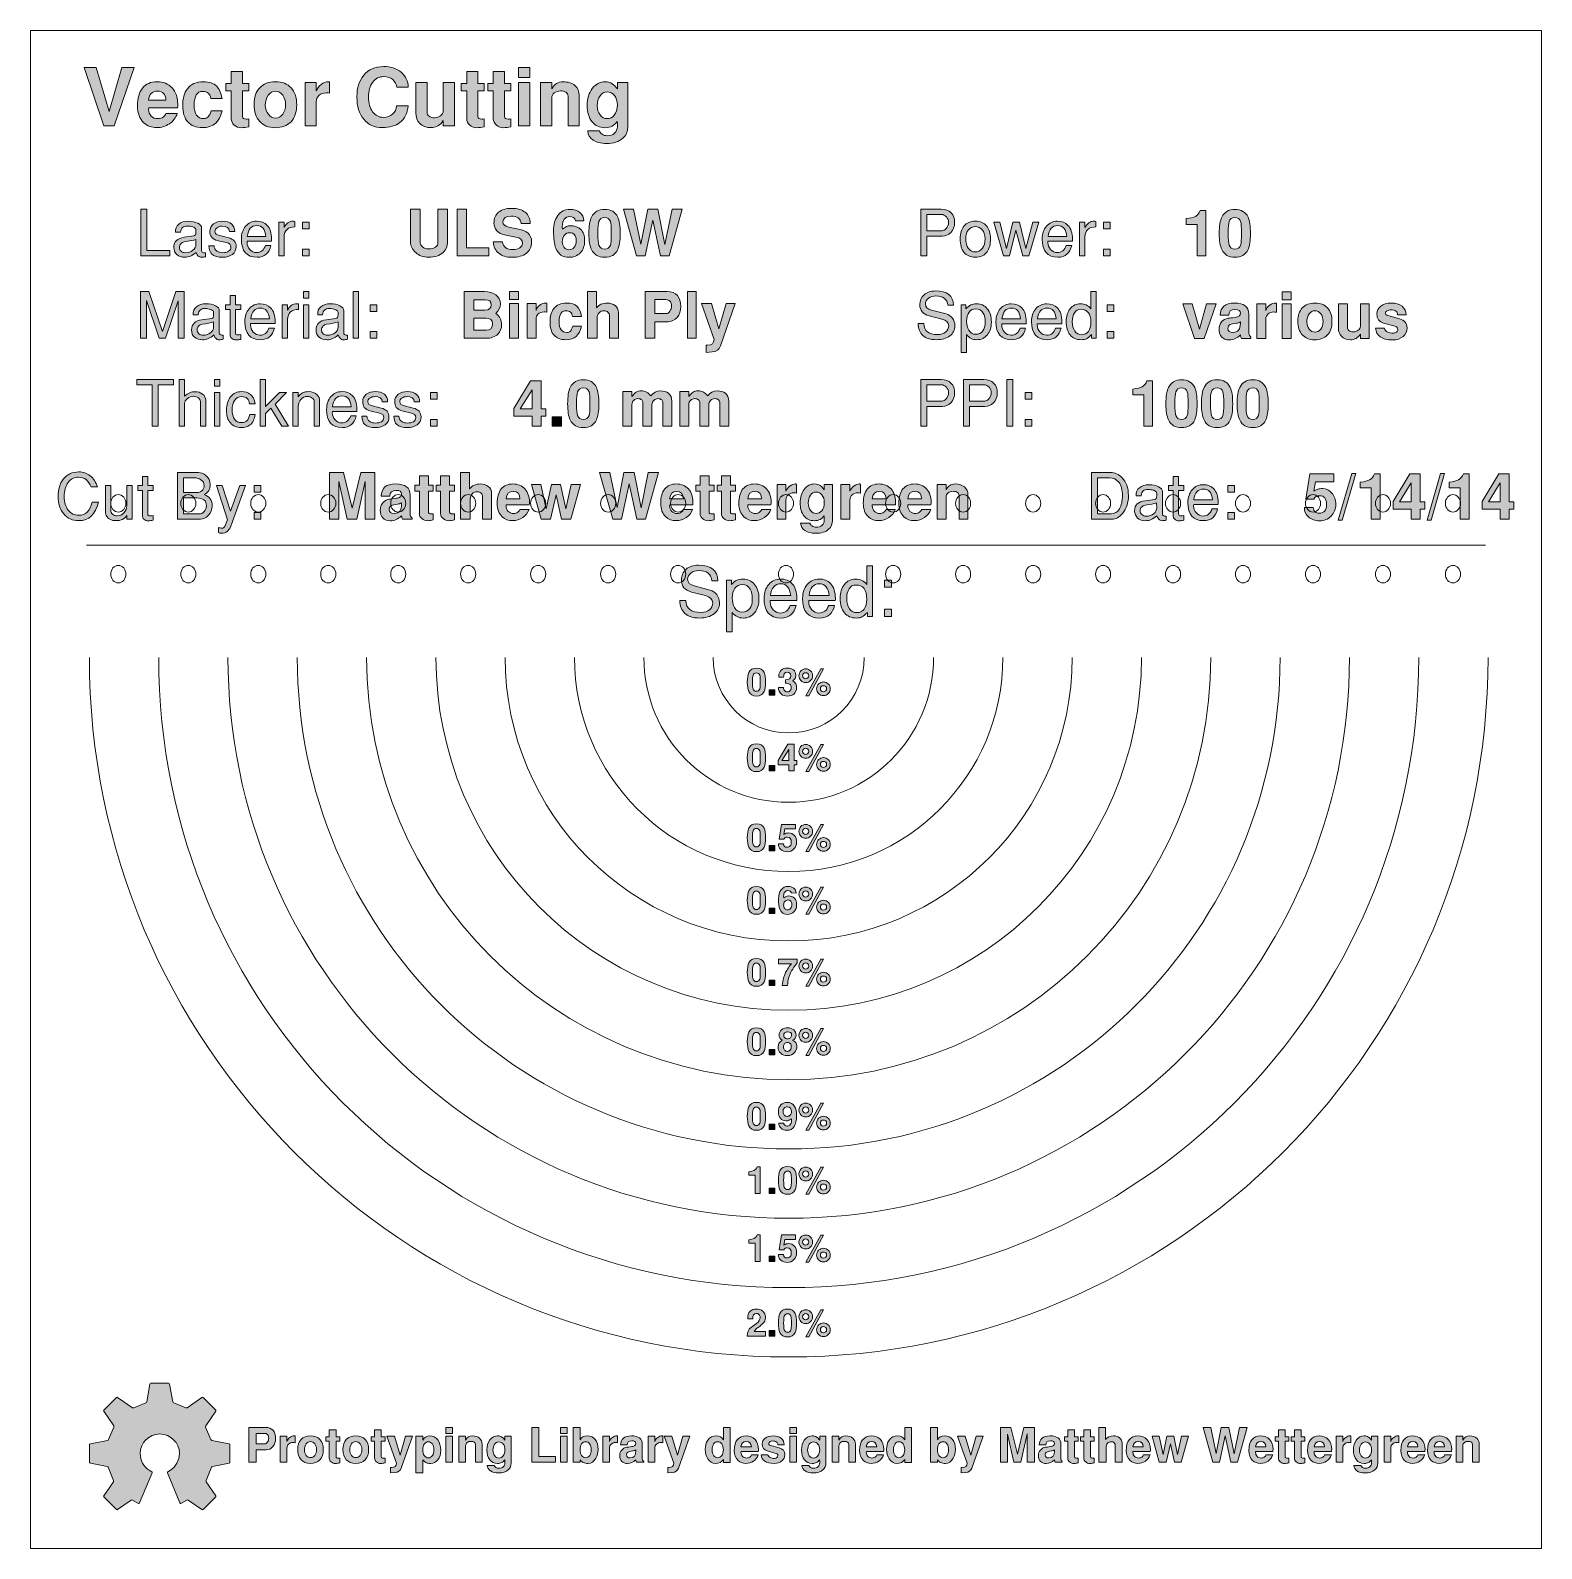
# Model space of a CAD drawing. Header units: inches. Extents: x 0.86 to 4.8, y -4.42 to -0.47.
import ezdxf

# ---------------------------------------------------------------- set-up
doc = ezdxf.new("R2010")
doc.units = ezdxf.units.IN
doc.header["$MEASUREMENT"] = 0
doc.layers.add('Layer 1', color=7, linetype='Continuous')

# ---------------------------------------------------------------- blocks, each defined once
blk = doc.blocks.new('block 2')
at = {"layer": 'Layer 1', "true_color": 0xed1f24}
h = blk.add_hatch(color=240, dxfattribs=at)
h.dxf.hatch_style = 2
h.paths.add_polyline_path([(1.1288, -0.564), (1.0771, -0.7159), (1.0502, -0.7159), (0.9988, -0.564), (1.0302, -0.564), (1.0638, -0.6784), (1.0971, -0.564)])
h = blk.add_hatch(color=240, dxfattribs=at)
h.dxf.hatch_style = 2
edge = h.paths.add_edge_path()
edge.add_spline(control_points=[(1.4273, -0.7182), (1.4205, -0.7199), (1.4143, -0.7207), (1.4088, -0.7207), (1.4014, -0.7207), (1.3951, -0.7184), (1.3898, -0.7139), (1.3845, -0.7094), (1.3819, -0.704), (1.3819, -0.6978), (1.3819, -0.6978), (1.3819, -0.6247), (1.3819, -0.6247), (1.3819, -0.6247), (1.3675, -0.6247), (1.3675, -0.6247), (1.3675, -0.6247), (1.3675, -0.6053), (1.3675, -0.6053), (1.3675, -0.6053), (1.3819, -0.6053), (1.3819, -0.6053), (1.3819, -0.6053), (1.3819, -0.5747), (1.3819, -0.5747), (1.3819, -0.5747), (1.4111, -0.5747), (1.4111, -0.5747), (1.4111, -0.5747), (1.4111, -0.6053), (1.4111, -0.6053), (1.4111, -0.6053), (1.4273, -0.6053), (1.4273, -0.6053), (1.4273, -0.6053), (1.4273, -0.6247), (1.4273, -0.6247), (1.4273, -0.6247), (1.4111, -0.6247), (1.4111, -0.6247), (1.4111, -0.6247), (1.4111, -0.6919), (1.4111, -0.6919), (1.4111, -0.6962), (1.4143, -0.6984), (1.4209, -0.6984), (1.4224, -0.6983), (1.4245, -0.6981), (1.4273, -0.698), (1.4273, -0.698), (1.4273, -0.7182), (1.4273, -0.7182)], knot_values=[0, 0, 0, 0, 1, 1, 1, 2, 2, 2, 3, 3, 3, 4, 4, 4, 5, 5, 5, 6, 6, 6, 7, 7, 7, 8, 8, 8, 9, 9, 9, 10, 10, 10, 11, 11, 11, 12, 12, 12, 13, 13, 13, 14, 14, 14, 15, 15, 15, 16, 16, 16, 17, 17, 17, 17], degree=3, periodic=1)
h = blk.add_hatch(color=240, dxfattribs=at)
h.dxf.hatch_style = 2
edge = h.paths.add_edge_path()
edge.add_spline(control_points=[(1.8429, -0.664), (1.841, -0.6831), (1.8338, -0.6974), (1.8213, -0.7072), (1.8097, -0.716), (1.7946, -0.7205), (1.7759, -0.7205), (1.7553, -0.7205), (1.7391, -0.7133), (1.7271, -0.6988), (1.7152, -0.6844), (1.7092, -0.6648), (1.7092, -0.6401), (1.7092, -0.6172), (1.7151, -0.5985), (1.7269, -0.5842), (1.7394, -0.5691), (1.7567, -0.5615), (1.7788, -0.5615), (1.7972, -0.5615), (1.8125, -0.5665), (1.8244, -0.5764), (1.8363, -0.5864), (1.8425, -0.5994), (1.8429, -0.6155), (1.8429, -0.6155), (1.8132, -0.6155), (1.8132, -0.6155), (1.8123, -0.6074), (1.8087, -0.6008), (1.8024, -0.5955), (1.7961, -0.5902), (1.7885, -0.5876), (1.7796, -0.5876), (1.7672, -0.5876), (1.7575, -0.5924), (1.7503, -0.6019), (1.7432, -0.6115), (1.7396, -0.6245), (1.7396, -0.6409), (1.7396, -0.6572), (1.7432, -0.67), (1.7502, -0.6795), (1.7573, -0.6891), (1.7668, -0.6938), (1.7786, -0.6938), (1.7879, -0.6938), (1.7958, -0.6911), (1.8023, -0.6856), (1.8088, -0.6801), (1.8123, -0.6729), (1.8127, -0.664), (1.8127, -0.664), (1.8429, -0.664), (1.8429, -0.664)], knot_values=[0, 0, 0, 0, 1, 1, 1, 2, 2, 2, 3, 3, 3, 4, 4, 4, 5, 5, 5, 6, 6, 6, 7, 7, 7, 8, 8, 8, 9, 9, 9, 10, 10, 10, 11, 11, 11, 12, 12, 12, 13, 13, 13, 14, 14, 14, 15, 15, 15, 16, 16, 16, 17, 17, 17, 18, 18, 18, 18], degree=3, periodic=1)
h = blk.add_hatch(color=240, dxfattribs=at)
h.dxf.hatch_style = 2
edge = h.paths.add_edge_path()
edge.add_spline(control_points=[(2.0406, -0.7182), (2.0338, -0.7199), (2.0277, -0.7207), (2.0221, -0.7207), (2.0147, -0.7207), (2.0084, -0.7184), (2.0031, -0.7139), (1.9979, -0.7094), (1.9952, -0.704), (1.9952, -0.6978), (1.9952, -0.6978), (1.9952, -0.6247), (1.9952, -0.6247), (1.9952, -0.6247), (1.9809, -0.6247), (1.9809, -0.6247), (1.9809, -0.6247), (1.9809, -0.6053), (1.9809, -0.6053), (1.9809, -0.6053), (1.9952, -0.6053), (1.9952, -0.6053), (1.9952, -0.6053), (1.9952, -0.5747), (1.9952, -0.5747), (1.9952, -0.5747), (2.0244, -0.5747), (2.0244, -0.5747), (2.0244, -0.5747), (2.0244, -0.6053), (2.0244, -0.6053), (2.0244, -0.6053), (2.0406, -0.6053), (2.0406, -0.6053), (2.0406, -0.6053), (2.0406, -0.6247), (2.0406, -0.6247), (2.0406, -0.6247), (2.0244, -0.6247), (2.0244, -0.6247), (2.0244, -0.6247), (2.0244, -0.6919), (2.0244, -0.6919), (2.0244, -0.6962), (2.0277, -0.6984), (2.0342, -0.6984), (2.0357, -0.6983), (2.0379, -0.6981), (2.0406, -0.698), (2.0406, -0.698), (2.0406, -0.7182), (2.0406, -0.7182)], knot_values=[0, 0, 0, 0, 1, 1, 1, 2, 2, 2, 3, 3, 3, 4, 4, 4, 5, 5, 5, 6, 6, 6, 7, 7, 7, 8, 8, 8, 9, 9, 9, 10, 10, 10, 11, 11, 11, 12, 12, 12, 13, 13, 13, 14, 14, 14, 15, 15, 15, 16, 16, 16, 17, 17, 17, 17], degree=3, periodic=1)
h = blk.add_hatch(color=240, dxfattribs=at)
h.dxf.hatch_style = 2
edge = h.paths.add_edge_path()
edge.add_spline(control_points=[(2.11, -0.7182), (2.1032, -0.7199), (2.097, -0.7207), (2.0915, -0.7207), (2.0841, -0.7207), (2.0778, -0.7184), (2.0725, -0.7139), (2.0672, -0.7094), (2.0646, -0.704), (2.0646, -0.6978), (2.0646, -0.6978), (2.0646, -0.6247), (2.0646, -0.6247), (2.0646, -0.6247), (2.0502, -0.6247), (2.0502, -0.6247), (2.0502, -0.6247), (2.0502, -0.6053), (2.0502, -0.6053), (2.0502, -0.6053), (2.0646, -0.6053), (2.0646, -0.6053), (2.0646, -0.6053), (2.0646, -0.5747), (2.0646, -0.5747), (2.0646, -0.5747), (2.0938, -0.5747), (2.0938, -0.5747), (2.0938, -0.5747), (2.0938, -0.6053), (2.0938, -0.6053), (2.0938, -0.6053), (2.11, -0.6053), (2.11, -0.6053), (2.11, -0.6053), (2.11, -0.6247), (2.11, -0.6247), (2.11, -0.6247), (2.0938, -0.6247), (2.0938, -0.6247), (2.0938, -0.6247), (2.0938, -0.6919), (2.0938, -0.6919), (2.0938, -0.6962), (2.097, -0.6984), (2.1036, -0.6984), (2.1051, -0.6983), (2.1072, -0.6981), (2.11, -0.698), (2.11, -0.698), (2.11, -0.7182), (2.11, -0.7182)], knot_values=[0, 0, 0, 0, 1, 1, 1, 2, 2, 2, 3, 3, 3, 4, 4, 4, 5, 5, 5, 6, 6, 6, 7, 7, 7, 8, 8, 8, 9, 9, 9, 10, 10, 10, 11, 11, 11, 12, 12, 12, 13, 13, 13, 14, 14, 14, 15, 15, 15, 16, 16, 16, 17, 17, 17, 17], degree=3, periodic=1)
h = blk.add_hatch(color=240, dxfattribs=at)
h.dxf.hatch_style = 2
h.paths.add_polyline_path([(2.1598, -0.5901), (2.1306, -0.5901), (2.1306, -0.564), (2.1598, -0.564)])
h.paths.add_polyline_path([(2.1598, -0.7159), (2.1306, -0.7159), (2.1306, -0.603), (2.1598, -0.603)])
h = blk.add_hatch(color=240, dxfattribs=at)
h.dxf.hatch_style = 2
edge = h.paths.add_edge_path()
edge.add_spline(control_points=[(1.2425, -0.6597), (1.2425, -0.663), (1.2423, -0.666), (1.2419, -0.6686), (1.2419, -0.6686), (1.1671, -0.6686), (1.1671, -0.6686), (1.1668, -0.6694), (1.1667, -0.6708), (1.1667, -0.6726), (1.1667, -0.6799), (1.169, -0.6859), (1.1735, -0.6904), (1.178, -0.6949), (1.184, -0.6972), (1.1913, -0.6972), (1.1961, -0.6972), (1.2005, -0.6958), (1.2047, -0.693), (1.2084, -0.6903), (1.2107, -0.6874), (1.2117, -0.684), (1.2117, -0.684), (1.2413, -0.684), (1.2413, -0.684), (1.2374, -0.695), (1.2306, -0.7038), (1.2208, -0.7105), (1.211, -0.7171), (1.2, -0.7205), (1.1879, -0.7205), (1.1745, -0.7205), (1.1632, -0.7162), (1.154, -0.7078), (1.143, -0.6976), (1.1375, -0.6831), (1.1375, -0.6642), (1.1375, -0.644), (1.1419, -0.6284), (1.1508, -0.6175), (1.1596, -0.6066), (1.1722, -0.6011), (1.1888, -0.6011), (1.2049, -0.6011), (1.2179, -0.6065), (1.2277, -0.6173), (1.2376, -0.628), (1.2425, -0.6422), (1.2425, -0.6597)], knot_values=[0, 0, 0, 0, 1, 1, 1, 2, 2, 2, 3, 3, 3, 4, 4, 4, 5, 5, 5, 6, 6, 6, 7, 7, 7, 8, 8, 8, 9, 9, 9, 10, 10, 10, 11, 11, 11, 12, 12, 12, 13, 13, 13, 14, 14, 14, 15, 15, 15, 16, 16, 16, 16], degree=3, periodic=1)
edge = h.paths.add_edge_path()
edge.add_spline(control_points=[(1.2117, -0.649), (1.2109, -0.6333), (1.2036, -0.6255), (1.1898, -0.6255), (1.176, -0.6255), (1.1682, -0.6333), (1.1667, -0.649), (1.1667, -0.649), (1.2117, -0.649), (1.2117, -0.649)], knot_values=[0, 0, 0, 0, 1, 1, 1, 2, 2, 2, 3, 3, 3, 3], degree=3, periodic=1)
h = blk.add_hatch(color=240, dxfattribs=at)
h.dxf.hatch_style = 2
edge = h.paths.add_edge_path()
edge.add_spline(control_points=[(1.3579, -0.6765), (1.3518, -0.7058), (1.3348, -0.7205), (1.3069, -0.7205), (1.2904, -0.7205), (1.2777, -0.7156), (1.2688, -0.7058), (1.2599, -0.696), (1.2554, -0.6816), (1.2554, -0.6626), (1.2554, -0.6445), (1.2595, -0.6301), (1.2675, -0.6194), (1.2767, -0.6072), (1.2905, -0.6011), (1.309, -0.6011), (1.3245, -0.6011), (1.3361, -0.6048), (1.3436, -0.6121), (1.3502, -0.6187), (1.355, -0.6297), (1.3579, -0.6451), (1.3579, -0.6451), (1.3291, -0.6451), (1.3291, -0.6451), (1.3274, -0.6382), (1.325, -0.6333), (1.3217, -0.6305), (1.3184, -0.6277), (1.3137, -0.6263), (1.3074, -0.6263), (1.2926, -0.6263), (1.2852, -0.6381), (1.2852, -0.6616), (1.2852, -0.6852), (1.2935, -0.6969), (1.3099, -0.6969), (1.3149, -0.6969), (1.3188, -0.6954), (1.3217, -0.6924), (1.3246, -0.6893), (1.3271, -0.684), (1.3293, -0.6765), (1.3293, -0.6765), (1.3579, -0.6765), (1.3579, -0.6765)], knot_values=[0, 0, 0, 0, 1, 1, 1, 2, 2, 2, 3, 3, 3, 4, 4, 4, 5, 5, 5, 6, 6, 6, 7, 7, 7, 8, 8, 8, 9, 9, 9, 10, 10, 10, 11, 11, 11, 12, 12, 12, 13, 13, 13, 14, 14, 14, 15, 15, 15, 15], degree=3, periodic=1)
h = blk.add_hatch(color=240, dxfattribs=at)
h.dxf.hatch_style = 2
edge = h.paths.add_edge_path()
edge.add_spline(control_points=[(1.5525, -0.6609), (1.5525, -0.6799), (1.5476, -0.6947), (1.5376, -0.7051), (1.5277, -0.7155), (1.5137, -0.7207), (1.4957, -0.7207), (1.4788, -0.7207), (1.4656, -0.7153), (1.4559, -0.7044), (1.4461, -0.6936), (1.4413, -0.6788), (1.4413, -0.6601), (1.4413, -0.6416), (1.4461, -0.6271), (1.4559, -0.6167), (1.4656, -0.6063), (1.4793, -0.6011), (1.4969, -0.6011), (1.5144, -0.6011), (1.528, -0.6064), (1.5378, -0.6169), (1.5476, -0.6275), (1.5525, -0.6422), (1.5525, -0.6609)], knot_values=[0, 0, 0, 0, 1, 1, 1, 2, 2, 2, 3, 3, 3, 4, 4, 4, 5, 5, 5, 6, 6, 6, 7, 7, 7, 8, 8, 8, 8], degree=3, periodic=1)
edge = h.paths.add_edge_path()
edge.add_spline(control_points=[(1.5234, -0.661), (1.5234, -0.6506), (1.5209, -0.6422), (1.5159, -0.6357), (1.5109, -0.6292), (1.5045, -0.6259), (1.4969, -0.6259), (1.4893, -0.6259), (1.483, -0.6294), (1.478, -0.6363), (1.4731, -0.6432), (1.4706, -0.6521), (1.4706, -0.6629), (1.4706, -0.6719), (1.4733, -0.6796), (1.4785, -0.6859), (1.4837, -0.6923), (1.49, -0.6955), (1.4973, -0.6955), (1.505, -0.6955), (1.5112, -0.6923), (1.5161, -0.6858), (1.5209, -0.6794), (1.5234, -0.6711), (1.5234, -0.661)], knot_values=[0, 0, 0, 0, 1, 1, 1, 2, 2, 2, 3, 3, 3, 4, 4, 4, 5, 5, 5, 6, 6, 6, 7, 7, 7, 8, 8, 8, 8], degree=3, periodic=1)
h = blk.add_hatch(color=240, dxfattribs=at)
h.dxf.hatch_style = 2
edge = h.paths.add_edge_path()
edge.add_spline(control_points=[(1.6381, -0.6307), (1.6343, -0.6303), (1.6314, -0.6301), (1.6296, -0.6301), (1.6214, -0.6301), (1.615, -0.6323), (1.6103, -0.6366), (1.6057, -0.641), (1.6034, -0.6465), (1.6034, -0.6532), (1.6034, -0.6532), (1.6034, -0.7159), (1.6034, -0.7159), (1.6034, -0.7159), (1.5742, -0.7159), (1.5742, -0.7159), (1.5742, -0.7159), (1.5742, -0.603), (1.5742, -0.603), (1.5742, -0.603), (1.6034, -0.603), (1.6034, -0.603), (1.6034, -0.603), (1.6034, -0.6249), (1.6034, -0.6249), (1.6054, -0.6182), (1.6096, -0.6126), (1.6159, -0.608), (1.6221, -0.6034), (1.6284, -0.6011), (1.6346, -0.6011), (1.6353, -0.6011), (1.6365, -0.6013), (1.6381, -0.6015), (1.6381, -0.6015), (1.6381, -0.6307), (1.6381, -0.6307)], knot_values=[0, 0, 0, 0, 1, 1, 1, 2, 2, 2, 3, 3, 3, 4, 4, 4, 5, 5, 5, 6, 6, 6, 7, 7, 7, 8, 8, 8, 9, 9, 9, 10, 10, 10, 11, 11, 11, 12, 12, 12, 12], degree=3, periodic=1)
h = blk.add_hatch(color=240, dxfattribs=at)
h.dxf.hatch_style = 2
edge = h.paths.add_edge_path()
edge.add_spline(control_points=[(1.9634, -0.7159), (1.9634, -0.7159), (1.9342, -0.7159), (1.9342, -0.7159), (1.9342, -0.7159), (1.9342, -0.7024), (1.9342, -0.7024), (1.9265, -0.7144), (1.9157, -0.7205), (1.9017, -0.7205), (1.8892, -0.7205), (1.8795, -0.7167), (1.8725, -0.7092), (1.866, -0.7023), (1.8627, -0.6933), (1.8627, -0.6824), (1.8627, -0.6824), (1.8627, -0.603), (1.8627, -0.603), (1.8627, -0.603), (1.8919, -0.603), (1.8919, -0.603), (1.8919, -0.603), (1.8919, -0.6801), (1.8919, -0.6801), (1.8919, -0.6847), (1.8936, -0.6883), (1.8971, -0.6909), (1.9006, -0.6935), (1.9052, -0.6949), (1.9111, -0.6949), (1.9173, -0.6949), (1.9227, -0.6931), (1.9273, -0.6894), (1.9319, -0.6858), (1.9342, -0.6816), (1.9342, -0.6767), (1.9342, -0.6767), (1.9342, -0.603), (1.9342, -0.603), (1.9342, -0.603), (1.9634, -0.603), (1.9634, -0.603), (1.9634, -0.603), (1.9634, -0.7159), (1.9634, -0.7159)], knot_values=[0, 0, 0, 0, 1, 1, 1, 2, 2, 2, 3, 3, 3, 4, 4, 4, 5, 5, 5, 6, 6, 6, 7, 7, 7, 8, 8, 8, 9, 9, 9, 10, 10, 10, 11, 11, 11, 12, 12, 12, 13, 13, 13, 14, 14, 14, 15, 15, 15, 15], degree=3, periodic=1)
h = blk.add_hatch(color=240, dxfattribs=at)
h.dxf.hatch_style = 2
edge = h.paths.add_edge_path()
edge.add_spline(control_points=[(2.2884, -0.7159), (2.2884, -0.7159), (2.2592, -0.7159), (2.2592, -0.7159), (2.2592, -0.7159), (2.2592, -0.6384), (2.2592, -0.6384), (2.2592, -0.6342), (2.2574, -0.6309), (2.254, -0.6285), (2.2505, -0.6261), (2.2458, -0.6249), (2.2398, -0.6249), (2.2333, -0.6249), (2.2278, -0.6266), (2.2235, -0.6301), (2.2191, -0.6335), (2.2169, -0.6379), (2.2169, -0.6432), (2.2169, -0.6432), (2.2169, -0.7159), (2.2169, -0.7159), (2.2169, -0.7159), (2.1877, -0.7159), (2.1877, -0.7159), (2.1877, -0.7159), (2.1877, -0.603), (2.1877, -0.603), (2.1877, -0.603), (2.2169, -0.603), (2.2169, -0.603), (2.2169, -0.603), (2.2169, -0.6199), (2.2169, -0.6199), (2.2234, -0.6074), (2.2333, -0.6011), (2.2465, -0.6011), (2.2591, -0.6011), (2.2693, -0.6044), (2.2769, -0.6109), (2.2845, -0.6174), (2.2884, -0.626), (2.2884, -0.6367), (2.2884, -0.6367), (2.2884, -0.7159), (2.2884, -0.7159)], knot_values=[0, 0, 0, 0, 1, 1, 1, 2, 2, 2, 3, 3, 3, 4, 4, 4, 5, 5, 5, 6, 6, 6, 7, 7, 7, 8, 8, 8, 9, 9, 9, 10, 10, 10, 11, 11, 11, 12, 12, 12, 13, 13, 13, 14, 14, 14, 15, 15, 15, 15], degree=3, periodic=1)
h = blk.add_hatch(color=240, dxfattribs=at)
h.dxf.hatch_style = 2
edge = h.paths.add_edge_path()
edge.add_spline(control_points=[(2.4146, -0.7201), (2.4146, -0.7313), (2.4104, -0.7408), (2.4019, -0.7484), (2.392, -0.7573), (2.3779, -0.7617), (2.3596, -0.7617), (2.3447, -0.7617), (2.333, -0.7589), (2.3245, -0.7531), (2.316, -0.7473), (2.3113, -0.7393), (2.3106, -0.729), (2.3106, -0.729), (2.3412, -0.729), (2.3412, -0.729), (2.3419, -0.7324), (2.3442, -0.7353), (2.3479, -0.7379), (2.3517, -0.7405), (2.3562, -0.7417), (2.3613, -0.7417), (2.3691, -0.7417), (2.3755, -0.7395), (2.3804, -0.7352), (2.3853, -0.7308), (2.3877, -0.725), (2.3877, -0.7178), (2.3877, -0.7103), (2.3877, -0.7059), (2.3875, -0.7047), (2.3829, -0.7103), (2.3785, -0.7143), (2.3743, -0.7165), (2.3693, -0.7193), (2.3629, -0.7207), (2.3553, -0.7207), (2.3413, -0.7207), (2.3302, -0.7156), (2.322, -0.7055), (2.3133, -0.6949), (2.309, -0.6804), (2.309, -0.6619), (2.309, -0.6447), (2.3134, -0.6303), (2.3224, -0.6186), (2.3313, -0.6069), (2.3423, -0.6011), (2.3555, -0.6011), (2.3629, -0.6011), (2.3692, -0.6029), (2.3745, -0.6063), (2.3784, -0.609), (2.3828, -0.6135), (2.3877, -0.6199), (2.3877, -0.6199), (2.3877, -0.603), (2.3877, -0.603), (2.3877, -0.603), (2.4146, -0.603), (2.4146, -0.603), (2.4146, -0.603), (2.4146, -0.7201), (2.4146, -0.7201)], knot_values=[0, 0, 0, 0, 1, 1, 1, 2, 2, 2, 3, 3, 3, 4, 4, 4, 5, 5, 5, 6, 6, 6, 7, 7, 7, 8, 8, 8, 9, 9, 9, 10, 10, 10, 11, 11, 11, 12, 12, 12, 13, 13, 13, 14, 14, 14, 15, 15, 15, 16, 16, 16, 17, 17, 17, 18, 18, 18, 19, 19, 19, 20, 20, 20, 21, 21, 21, 21], degree=3, periodic=1)
edge = h.paths.add_edge_path()
edge.add_spline(control_points=[(2.3877, -0.6611), (2.3877, -0.6514), (2.3852, -0.6433), (2.3802, -0.6369), (2.3752, -0.6306), (2.3689, -0.6274), (2.3613, -0.6274), (2.3535, -0.6274), (2.3472, -0.6307), (2.3425, -0.6375), (2.3378, -0.6442), (2.3354, -0.6528), (2.3354, -0.6634), (2.3354, -0.673), (2.3379, -0.681), (2.3428, -0.6875), (2.3478, -0.6939), (2.3538, -0.6972), (2.3608, -0.6972), (2.3686, -0.6972), (2.3749, -0.6942), (2.3798, -0.6882), (2.3851, -0.6817), (2.3877, -0.6726), (2.3877, -0.6611)], knot_values=[0, 0, 0, 0, 1, 1, 1, 2, 2, 2, 3, 3, 3, 4, 4, 4, 5, 5, 5, 6, 6, 6, 7, 7, 7, 8, 8, 8, 8], degree=3, periodic=1)
at = {"layer": 'Layer 1', "lineweight": 0}
for points in [[(1.1288, -0.564), (1.0771, -0.7159), (1.0502, -0.7159), (0.9988, -0.564), (1.0302, -0.564), (1.0638, -0.6784), (1.0971, -0.564), (1.1288, -0.564)], [(2.1598, -0.5901), (2.1306, -0.5901), (2.1306, -0.564), (2.1598, -0.564), (2.1598, -0.5901)], [(2.1598, -0.7159), (2.1306, -0.7159), (2.1306, -0.603), (2.1598, -0.603), (2.1598, -0.7159)]]:
    blk.add_lwpolyline(points, dxfattribs=at)
for points, knots in [([(1.4273, -0.7182), (1.4205, -0.7199), (1.4143, -0.7207), (1.4088, -0.7207), (1.4014, -0.7207), (1.3951, -0.7184), (1.3898, -0.7139), (1.3845, -0.7094), (1.3819, -0.704), (1.3819, -0.6978), (1.3819, -0.6978), (1.3819, -0.6247), (1.3819, -0.6247), (1.3819, -0.6247), (1.3675, -0.6247), (1.3675, -0.6247), (1.3675, -0.6247), (1.3675, -0.6053), (1.3675, -0.6053), (1.3675, -0.6053), (1.3819, -0.6053), (1.3819, -0.6053), (1.3819, -0.6053), (1.3819, -0.5747), (1.3819, -0.5747), (1.3819, -0.5747), (1.4111, -0.5747), (1.4111, -0.5747), (1.4111, -0.5747), (1.4111, -0.6053), (1.4111, -0.6053), (1.4111, -0.6053), (1.4273, -0.6053), (1.4273, -0.6053), (1.4273, -0.6053), (1.4273, -0.6247), (1.4273, -0.6247), (1.4273, -0.6247), (1.4111, -0.6247), (1.4111, -0.6247), (1.4111, -0.6247), (1.4111, -0.6919), (1.4111, -0.6919), (1.4111, -0.6962), (1.4143, -0.6984), (1.4209, -0.6984), (1.4224, -0.6983), (1.4245, -0.6981), (1.4273, -0.698), (1.4273, -0.698), (1.4273, -0.7182), (1.4273, -0.7182)], [0, 0, 0, 0, 1, 1, 1, 2, 2, 2, 3, 3, 3, 4, 4, 4, 5, 5, 5, 6, 6, 6, 7, 7, 7, 8, 8, 8, 9, 9, 9, 10, 10, 10, 11, 11, 11, 12, 12, 12, 13, 13, 13, 14, 14, 14, 15, 15, 15, 16, 16, 16, 17, 17, 17, 17]), ([(1.8429, -0.664), (1.841, -0.6831), (1.8338, -0.6974), (1.8213, -0.7072), (1.8097, -0.716), (1.7946, -0.7205), (1.7759, -0.7205), (1.7553, -0.7205), (1.7391, -0.7133), (1.7271, -0.6988), (1.7152, -0.6844), (1.7092, -0.6648), (1.7092, -0.6401), (1.7092, -0.6172), (1.7151, -0.5985), (1.7269, -0.5842), (1.7394, -0.5691), (1.7567, -0.5615), (1.7788, -0.5615), (1.7972, -0.5615), (1.8125, -0.5665), (1.8244, -0.5764), (1.8363, -0.5864), (1.8425, -0.5994), (1.8429, -0.6155), (1.8429, -0.6155), (1.8132, -0.6155), (1.8132, -0.6155), (1.8123, -0.6074), (1.8087, -0.6008), (1.8024, -0.5955), (1.7961, -0.5902), (1.7885, -0.5876), (1.7796, -0.5876), (1.7672, -0.5876), (1.7575, -0.5924), (1.7503, -0.6019), (1.7432, -0.6115), (1.7396, -0.6245), (1.7396, -0.6409), (1.7396, -0.6572), (1.7432, -0.67), (1.7502, -0.6795), (1.7573, -0.6891), (1.7668, -0.6938), (1.7786, -0.6938), (1.7879, -0.6938), (1.7958, -0.6911), (1.8023, -0.6856), (1.8088, -0.6801), (1.8123, -0.6729), (1.8127, -0.664), (1.8127, -0.664), (1.8429, -0.664), (1.8429, -0.664)], [0, 0, 0, 0, 1, 1, 1, 2, 2, 2, 3, 3, 3, 4, 4, 4, 5, 5, 5, 6, 6, 6, 7, 7, 7, 8, 8, 8, 9, 9, 9, 10, 10, 10, 11, 11, 11, 12, 12, 12, 13, 13, 13, 14, 14, 14, 15, 15, 15, 16, 16, 16, 17, 17, 17, 18, 18, 18, 18]), ([(2.0406, -0.7182), (2.0338, -0.7199), (2.0277, -0.7207), (2.0221, -0.7207), (2.0147, -0.7207), (2.0084, -0.7184), (2.0031, -0.7139), (1.9979, -0.7094), (1.9952, -0.704), (1.9952, -0.6978), (1.9952, -0.6978), (1.9952, -0.6247), (1.9952, -0.6247), (1.9952, -0.6247), (1.9809, -0.6247), (1.9809, -0.6247), (1.9809, -0.6247), (1.9809, -0.6053), (1.9809, -0.6053), (1.9809, -0.6053), (1.9952, -0.6053), (1.9952, -0.6053), (1.9952, -0.6053), (1.9952, -0.5747), (1.9952, -0.5747), (1.9952, -0.5747), (2.0244, -0.5747), (2.0244, -0.5747), (2.0244, -0.5747), (2.0244, -0.6053), (2.0244, -0.6053), (2.0244, -0.6053), (2.0406, -0.6053), (2.0406, -0.6053), (2.0406, -0.6053), (2.0406, -0.6247), (2.0406, -0.6247), (2.0406, -0.6247), (2.0244, -0.6247), (2.0244, -0.6247), (2.0244, -0.6247), (2.0244, -0.6919), (2.0244, -0.6919), (2.0244, -0.6962), (2.0277, -0.6984), (2.0342, -0.6984), (2.0357, -0.6983), (2.0379, -0.6981), (2.0406, -0.698), (2.0406, -0.698), (2.0406, -0.7182), (2.0406, -0.7182)], [0, 0, 0, 0, 1, 1, 1, 2, 2, 2, 3, 3, 3, 4, 4, 4, 5, 5, 5, 6, 6, 6, 7, 7, 7, 8, 8, 8, 9, 9, 9, 10, 10, 10, 11, 11, 11, 12, 12, 12, 13, 13, 13, 14, 14, 14, 15, 15, 15, 16, 16, 16, 17, 17, 17, 17]), ([(2.11, -0.7182), (2.1032, -0.7199), (2.097, -0.7207), (2.0915, -0.7207), (2.0841, -0.7207), (2.0778, -0.7184), (2.0725, -0.7139), (2.0672, -0.7094), (2.0646, -0.704), (2.0646, -0.6978), (2.0646, -0.6978), (2.0646, -0.6247), (2.0646, -0.6247), (2.0646, -0.6247), (2.0502, -0.6247), (2.0502, -0.6247), (2.0502, -0.6247), (2.0502, -0.6053), (2.0502, -0.6053), (2.0502, -0.6053), (2.0646, -0.6053), (2.0646, -0.6053), (2.0646, -0.6053), (2.0646, -0.5747), (2.0646, -0.5747), (2.0646, -0.5747), (2.0938, -0.5747), (2.0938, -0.5747), (2.0938, -0.5747), (2.0938, -0.6053), (2.0938, -0.6053), (2.0938, -0.6053), (2.11, -0.6053), (2.11, -0.6053), (2.11, -0.6053), (2.11, -0.6247), (2.11, -0.6247), (2.11, -0.6247), (2.0938, -0.6247), (2.0938, -0.6247), (2.0938, -0.6247), (2.0938, -0.6919), (2.0938, -0.6919), (2.0938, -0.6962), (2.097, -0.6984), (2.1036, -0.6984), (2.1051, -0.6983), (2.1072, -0.6981), (2.11, -0.698), (2.11, -0.698), (2.11, -0.7182), (2.11, -0.7182)], [0, 0, 0, 0, 1, 1, 1, 2, 2, 2, 3, 3, 3, 4, 4, 4, 5, 5, 5, 6, 6, 6, 7, 7, 7, 8, 8, 8, 9, 9, 9, 10, 10, 10, 11, 11, 11, 12, 12, 12, 13, 13, 13, 14, 14, 14, 15, 15, 15, 16, 16, 16, 17, 17, 17, 17]), ([(1.2425, -0.6597), (1.2425, -0.663), (1.2423, -0.666), (1.2419, -0.6686), (1.2419, -0.6686), (1.1671, -0.6686), (1.1671, -0.6686), (1.1668, -0.6694), (1.1667, -0.6708), (1.1667, -0.6726), (1.1667, -0.6799), (1.169, -0.6859), (1.1735, -0.6904), (1.178, -0.6949), (1.184, -0.6972), (1.1913, -0.6972), (1.1961, -0.6972), (1.2005, -0.6958), (1.2047, -0.693), (1.2084, -0.6903), (1.2107, -0.6874), (1.2117, -0.684), (1.2117, -0.684), (1.2413, -0.684), (1.2413, -0.684), (1.2374, -0.695), (1.2306, -0.7038), (1.2208, -0.7105), (1.211, -0.7171), (1.2, -0.7205), (1.1879, -0.7205), (1.1745, -0.7205), (1.1632, -0.7162), (1.154, -0.7078), (1.143, -0.6976), (1.1375, -0.6831), (1.1375, -0.6642), (1.1375, -0.644), (1.1419, -0.6284), (1.1508, -0.6175), (1.1596, -0.6066), (1.1722, -0.6011), (1.1888, -0.6011), (1.2049, -0.6011), (1.2179, -0.6065), (1.2277, -0.6173), (1.2376, -0.628), (1.2425, -0.6422), (1.2425, -0.6597)], [0, 0, 0, 0, 1, 1, 1, 2, 2, 2, 3, 3, 3, 4, 4, 4, 5, 5, 5, 6, 6, 6, 7, 7, 7, 8, 8, 8, 9, 9, 9, 10, 10, 10, 11, 11, 11, 12, 12, 12, 13, 13, 13, 14, 14, 14, 15, 15, 15, 16, 16, 16, 16]), ([(1.2117, -0.649), (1.2109, -0.6333), (1.2036, -0.6255), (1.1898, -0.6255), (1.176, -0.6255), (1.1682, -0.6333), (1.1667, -0.649), (1.1667, -0.649), (1.2117, -0.649), (1.2117, -0.649)], [0, 0, 0, 0, 1, 1, 1, 2, 2, 2, 3, 3, 3, 3]), ([(1.3579, -0.6765), (1.3518, -0.7058), (1.3348, -0.7205), (1.3069, -0.7205), (1.2904, -0.7205), (1.2777, -0.7156), (1.2688, -0.7058), (1.2599, -0.696), (1.2554, -0.6816), (1.2554, -0.6626), (1.2554, -0.6445), (1.2595, -0.6301), (1.2675, -0.6194), (1.2767, -0.6072), (1.2905, -0.6011), (1.309, -0.6011), (1.3245, -0.6011), (1.3361, -0.6048), (1.3436, -0.6121), (1.3502, -0.6187), (1.355, -0.6297), (1.3579, -0.6451), (1.3579, -0.6451), (1.3291, -0.6451), (1.3291, -0.6451), (1.3274, -0.6382), (1.325, -0.6333), (1.3217, -0.6305), (1.3184, -0.6277), (1.3137, -0.6263), (1.3074, -0.6263), (1.2926, -0.6263), (1.2852, -0.6381), (1.2852, -0.6616), (1.2852, -0.6852), (1.2935, -0.6969), (1.3099, -0.6969), (1.3149, -0.6969), (1.3188, -0.6954), (1.3217, -0.6924), (1.3246, -0.6893), (1.3271, -0.684), (1.3293, -0.6765), (1.3293, -0.6765), (1.3579, -0.6765), (1.3579, -0.6765)], [0, 0, 0, 0, 1, 1, 1, 2, 2, 2, 3, 3, 3, 4, 4, 4, 5, 5, 5, 6, 6, 6, 7, 7, 7, 8, 8, 8, 9, 9, 9, 10, 10, 10, 11, 11, 11, 12, 12, 12, 13, 13, 13, 14, 14, 14, 15, 15, 15, 15]), ([(1.5525, -0.6609), (1.5525, -0.6799), (1.5476, -0.6947), (1.5376, -0.7051), (1.5277, -0.7155), (1.5137, -0.7207), (1.4957, -0.7207), (1.4788, -0.7207), (1.4656, -0.7153), (1.4559, -0.7044), (1.4461, -0.6936), (1.4413, -0.6788), (1.4413, -0.6601), (1.4413, -0.6416), (1.4461, -0.6271), (1.4559, -0.6167), (1.4656, -0.6063), (1.4793, -0.6011), (1.4969, -0.6011), (1.5144, -0.6011), (1.528, -0.6064), (1.5378, -0.6169), (1.5476, -0.6275), (1.5525, -0.6422), (1.5525, -0.6609)], [0, 0, 0, 0, 1, 1, 1, 2, 2, 2, 3, 3, 3, 4, 4, 4, 5, 5, 5, 6, 6, 6, 7, 7, 7, 8, 8, 8, 8]), ([(1.5234, -0.661), (1.5234, -0.6506), (1.5209, -0.6422), (1.5159, -0.6357), (1.5109, -0.6292), (1.5045, -0.6259), (1.4969, -0.6259), (1.4893, -0.6259), (1.483, -0.6294), (1.478, -0.6363), (1.4731, -0.6432), (1.4706, -0.6521), (1.4706, -0.6629), (1.4706, -0.6719), (1.4733, -0.6796), (1.4785, -0.6859), (1.4837, -0.6923), (1.49, -0.6955), (1.4973, -0.6955), (1.505, -0.6955), (1.5112, -0.6923), (1.5161, -0.6858), (1.5209, -0.6794), (1.5234, -0.6711), (1.5234, -0.661)], [0, 0, 0, 0, 1, 1, 1, 2, 2, 2, 3, 3, 3, 4, 4, 4, 5, 5, 5, 6, 6, 6, 7, 7, 7, 8, 8, 8, 8]), ([(1.6381, -0.6307), (1.6343, -0.6303), (1.6314, -0.6301), (1.6296, -0.6301), (1.6214, -0.6301), (1.615, -0.6323), (1.6103, -0.6366), (1.6057, -0.641), (1.6034, -0.6465), (1.6034, -0.6532), (1.6034, -0.6532), (1.6034, -0.7159), (1.6034, -0.7159), (1.6034, -0.7159), (1.5742, -0.7159), (1.5742, -0.7159), (1.5742, -0.7159), (1.5742, -0.603), (1.5742, -0.603), (1.5742, -0.603), (1.6034, -0.603), (1.6034, -0.603), (1.6034, -0.603), (1.6034, -0.6249), (1.6034, -0.6249), (1.6054, -0.6182), (1.6096, -0.6126), (1.6159, -0.608), (1.6221, -0.6034), (1.6284, -0.6011), (1.6346, -0.6011), (1.6353, -0.6011), (1.6365, -0.6013), (1.6381, -0.6015), (1.6381, -0.6015), (1.6381, -0.6307), (1.6381, -0.6307)], [0, 0, 0, 0, 1, 1, 1, 2, 2, 2, 3, 3, 3, 4, 4, 4, 5, 5, 5, 6, 6, 6, 7, 7, 7, 8, 8, 8, 9, 9, 9, 10, 10, 10, 11, 11, 11, 12, 12, 12, 12]), ([(1.9634, -0.7159), (1.9634, -0.7159), (1.9342, -0.7159), (1.9342, -0.7159), (1.9342, -0.7159), (1.9342, -0.7024), (1.9342, -0.7024), (1.9265, -0.7144), (1.9157, -0.7205), (1.9017, -0.7205), (1.8892, -0.7205), (1.8795, -0.7167), (1.8725, -0.7092), (1.866, -0.7023), (1.8627, -0.6933), (1.8627, -0.6824), (1.8627, -0.6824), (1.8627, -0.603), (1.8627, -0.603), (1.8627, -0.603), (1.8919, -0.603), (1.8919, -0.603), (1.8919, -0.603), (1.8919, -0.6801), (1.8919, -0.6801), (1.8919, -0.6847), (1.8936, -0.6883), (1.8971, -0.6909), (1.9006, -0.6935), (1.9052, -0.6949), (1.9111, -0.6949), (1.9173, -0.6949), (1.9227, -0.6931), (1.9273, -0.6894), (1.9319, -0.6858), (1.9342, -0.6816), (1.9342, -0.6767), (1.9342, -0.6767), (1.9342, -0.603), (1.9342, -0.603), (1.9342, -0.603), (1.9634, -0.603), (1.9634, -0.603), (1.9634, -0.603), (1.9634, -0.7159), (1.9634, -0.7159)], [0, 0, 0, 0, 1, 1, 1, 2, 2, 2, 3, 3, 3, 4, 4, 4, 5, 5, 5, 6, 6, 6, 7, 7, 7, 8, 8, 8, 9, 9, 9, 10, 10, 10, 11, 11, 11, 12, 12, 12, 13, 13, 13, 14, 14, 14, 15, 15, 15, 15]), ([(2.2884, -0.7159), (2.2884, -0.7159), (2.2592, -0.7159), (2.2592, -0.7159), (2.2592, -0.7159), (2.2592, -0.6384), (2.2592, -0.6384), (2.2592, -0.6342), (2.2574, -0.6309), (2.254, -0.6285), (2.2505, -0.6261), (2.2458, -0.6249), (2.2398, -0.6249), (2.2333, -0.6249), (2.2278, -0.6266), (2.2235, -0.6301), (2.2191, -0.6335), (2.2169, -0.6379), (2.2169, -0.6432), (2.2169, -0.6432), (2.2169, -0.7159), (2.2169, -0.7159), (2.2169, -0.7159), (2.1877, -0.7159), (2.1877, -0.7159), (2.1877, -0.7159), (2.1877, -0.603), (2.1877, -0.603), (2.1877, -0.603), (2.2169, -0.603), (2.2169, -0.603), (2.2169, -0.603), (2.2169, -0.6199), (2.2169, -0.6199), (2.2234, -0.6074), (2.2333, -0.6011), (2.2465, -0.6011), (2.2591, -0.6011), (2.2693, -0.6044), (2.2769, -0.6109), (2.2845, -0.6174), (2.2884, -0.626), (2.2884, -0.6367), (2.2884, -0.6367), (2.2884, -0.7159), (2.2884, -0.7159)], [0, 0, 0, 0, 1, 1, 1, 2, 2, 2, 3, 3, 3, 4, 4, 4, 5, 5, 5, 6, 6, 6, 7, 7, 7, 8, 8, 8, 9, 9, 9, 10, 10, 10, 11, 11, 11, 12, 12, 12, 13, 13, 13, 14, 14, 14, 15, 15, 15, 15]), ([(2.4146, -0.7201), (2.4146, -0.7313), (2.4104, -0.7408), (2.4019, -0.7484), (2.392, -0.7573), (2.3779, -0.7617), (2.3596, -0.7617), (2.3447, -0.7617), (2.333, -0.7589), (2.3245, -0.7531), (2.316, -0.7473), (2.3113, -0.7393), (2.3106, -0.729), (2.3106, -0.729), (2.3412, -0.729), (2.3412, -0.729), (2.3419, -0.7324), (2.3442, -0.7353), (2.3479, -0.7379), (2.3517, -0.7405), (2.3562, -0.7417), (2.3613, -0.7417), (2.3691, -0.7417), (2.3755, -0.7395), (2.3804, -0.7352), (2.3853, -0.7308), (2.3877, -0.725), (2.3877, -0.7178), (2.3877, -0.7103), (2.3877, -0.7059), (2.3875, -0.7047), (2.3829, -0.7103), (2.3785, -0.7143), (2.3743, -0.7165), (2.3693, -0.7193), (2.3629, -0.7207), (2.3553, -0.7207), (2.3413, -0.7207), (2.3302, -0.7156), (2.322, -0.7055), (2.3133, -0.6949), (2.309, -0.6804), (2.309, -0.6619), (2.309, -0.6447), (2.3134, -0.6303), (2.3224, -0.6186), (2.3313, -0.6069), (2.3423, -0.6011), (2.3555, -0.6011), (2.3629, -0.6011), (2.3692, -0.6029), (2.3745, -0.6063), (2.3784, -0.609), (2.3828, -0.6135), (2.3877, -0.6199), (2.3877, -0.6199), (2.3877, -0.603), (2.3877, -0.603), (2.3877, -0.603), (2.4146, -0.603), (2.4146, -0.603), (2.4146, -0.603), (2.4146, -0.7201), (2.4146, -0.7201)], [0, 0, 0, 0, 1, 1, 1, 2, 2, 2, 3, 3, 3, 4, 4, 4, 5, 5, 5, 6, 6, 6, 7, 7, 7, 8, 8, 8, 9, 9, 9, 10, 10, 10, 11, 11, 11, 12, 12, 12, 13, 13, 13, 14, 14, 14, 15, 15, 15, 16, 16, 16, 17, 17, 17, 18, 18, 18, 19, 19, 19, 20, 20, 20, 21, 21, 21, 21]), ([(2.3877, -0.6611), (2.3877, -0.6514), (2.3852, -0.6433), (2.3802, -0.6369), (2.3752, -0.6306), (2.3689, -0.6274), (2.3613, -0.6274), (2.3535, -0.6274), (2.3472, -0.6307), (2.3425, -0.6375), (2.3378, -0.6442), (2.3354, -0.6528), (2.3354, -0.6634), (2.3354, -0.673), (2.3379, -0.681), (2.3428, -0.6875), (2.3478, -0.6939), (2.3538, -0.6972), (2.3608, -0.6972), (2.3686, -0.6972), (2.3749, -0.6942), (2.3798, -0.6882), (2.3851, -0.6817), (2.3877, -0.6726), (2.3877, -0.6611)], [0, 0, 0, 0, 1, 1, 1, 2, 2, 2, 3, 3, 3, 4, 4, 4, 5, 5, 5, 6, 6, 6, 7, 7, 7, 8, 8, 8, 8])]:
    blk.add_open_spline(points, degree=3, knots=knots, dxfattribs=at)
blk = doc.blocks.new('block 3')
at = {"layer": 'Layer 1', "true_color": 0xed1f24}
h = blk.add_hatch(color=240, dxfattribs=at)
h.dxf.hatch_style = 2
edge = h.paths.add_edge_path()
edge.add_spline(control_points=[(2.6538, -1.9581), (2.6538, -1.9699), (2.649, -1.9794), (2.6395, -1.9867), (2.63, -1.994), (2.6174, -1.9977), (2.6016, -1.9977), (2.585, -1.9977), (2.5723, -1.9937), (2.5637, -1.9857), (2.555, -1.9778), (2.5505, -1.9665), (2.5503, -1.952), (2.5503, -1.952), (2.5658, -1.952), (2.5658, -1.952), (2.5667, -1.9628), (2.5702, -1.9707), (2.5764, -1.9756), (2.5826, -1.9806), (2.5922, -1.983), (2.6052, -1.983), (2.6145, -1.983), (2.622, -1.9807), (2.6277, -1.9762), (2.6334, -1.9716), (2.6363, -1.9657), (2.6363, -1.9585), (2.6363, -1.9491), (2.6298, -1.9427), (2.6169, -1.9394), (2.6169, -1.9394), (2.5812, -1.93), (2.5812, -1.93), (2.5635, -1.9253), (2.5546, -1.9149), (2.5546, -1.8987), (2.5546, -1.8872), (2.5587, -1.8778), (2.5668, -1.8707), (2.575, -1.8636), (2.5856, -1.8601), (2.5989, -1.8601), (2.6321, -1.8601), (2.649, -1.8735), (2.6496, -1.9005), (2.6496, -1.9005), (2.6335, -1.9005), (2.6335, -1.9005), (2.6331, -1.8915), (2.6296, -1.8847), (2.6233, -1.8801), (2.6176, -1.876), (2.61, -1.874), (2.6003, -1.874), (2.592, -1.874), (2.585, -1.8761), (2.5793, -1.8805), (2.5736, -1.8848), (2.5707, -1.8902), (2.5707, -1.8967), (2.5707, -1.9054), (2.5765, -1.9112), (2.588, -1.9142), (2.588, -1.9142), (2.6292, -1.9251), (2.6292, -1.9251), (2.6363, -1.927), (2.6421, -1.9309), (2.6467, -1.9368), (2.6514, -1.9431), (2.6538, -1.9502), (2.6538, -1.9581)], knot_values=[0, 0, 0, 0, 1, 1, 1, 2, 2, 2, 3, 3, 3, 4, 4, 4, 5, 5, 5, 6, 6, 6, 7, 7, 7, 8, 8, 8, 9, 9, 9, 10, 10, 10, 11, 11, 11, 12, 12, 12, 13, 13, 13, 14, 14, 14, 15, 15, 15, 16, 16, 16, 17, 17, 17, 18, 18, 18, 19, 19, 19, 20, 20, 20, 21, 21, 21, 22, 22, 22, 23, 23, 23, 24, 24, 24, 24], degree=3, periodic=1)
h = blk.add_hatch(color=240, dxfattribs=at)
h.dxf.hatch_style = 2
edge = h.paths.add_edge_path()
edge.add_spline(control_points=[(2.7567, -1.9478), (2.7567, -1.9625), (2.7529, -1.9745), (2.7454, -1.9838), (2.7379, -1.993), (2.728, -1.9977), (2.7159, -1.9977), (2.7036, -1.9977), (2.694, -1.9929), (2.687, -1.9834), (2.687, -1.9834), (2.687, -2.0334), (2.687, -2.0334), (2.687, -2.0334), (2.6718, -2.0334), (2.6718, -2.0334), (2.6718, -2.0334), (2.6718, -1.8989), (2.6718, -1.8989), (2.6718, -1.8989), (2.685, -1.8989), (2.685, -1.8989), (2.685, -1.8989), (2.685, -1.9106), (2.685, -1.9106), (2.6901, -1.9051), (2.6947, -1.9013), (2.6989, -1.8993), (2.7031, -1.8972), (2.7084, -1.8962), (2.7148, -1.8962), (2.7274, -1.8962), (2.7376, -1.9008), (2.7452, -1.9101), (2.7529, -1.9194), (2.7567, -1.9319), (2.7567, -1.9478)], knot_values=[0, 0, 0, 0, 1, 1, 1, 2, 2, 2, 3, 3, 3, 4, 4, 4, 5, 5, 5, 6, 6, 6, 7, 7, 7, 8, 8, 8, 9, 9, 9, 10, 10, 10, 11, 11, 11, 12, 12, 12, 12], degree=3, periodic=1)
edge = h.paths.add_edge_path()
edge.add_spline(control_points=[(2.7393, -1.9487), (2.7393, -1.9379), (2.7374, -1.9291), (2.7334, -1.9224), (2.7288, -1.9144), (2.7221, -1.9104), (2.7133, -1.9104), (2.705, -1.9104), (2.6985, -1.9135), (2.6939, -1.9197), (2.6893, -1.9258), (2.687, -1.9345), (2.687, -1.9457), (2.687, -1.9555), (2.6889, -1.9638), (2.6927, -1.9704), (2.6973, -1.9783), (2.7038, -1.9823), (2.7124, -1.9823), (2.7212, -1.9823), (2.728, -1.9792), (2.7327, -1.9729), (2.7371, -1.9671), (2.7393, -1.9591), (2.7393, -1.9487)], knot_values=[0, 0, 0, 0, 1, 1, 1, 2, 2, 2, 3, 3, 3, 4, 4, 4, 5, 5, 5, 6, 6, 6, 7, 7, 7, 8, 8, 8, 8], degree=3, periodic=1)
h = blk.add_hatch(color=240, dxfattribs=at)
h.dxf.hatch_style = 2
edge = h.paths.add_edge_path()
edge.add_spline(control_points=[(2.8553, -1.9467), (2.8553, -1.949), (2.8552, -1.9509), (2.8551, -1.9523), (2.8551, -1.9523), (2.7861, -1.9523), (2.7861, -1.9523), (2.786, -1.9532), (2.7859, -1.9544), (2.7859, -1.9559), (2.7859, -1.9635), (2.7885, -1.9702), (2.7938, -1.976), (2.799, -1.9818), (2.8052, -1.9847), (2.8124, -1.9847), (2.8249, -1.9847), (2.8333, -1.978), (2.8378, -1.9648), (2.8378, -1.9648), (2.8533, -1.9648), (2.8533, -1.9648), (2.8482, -1.9867), (2.8352, -1.9977), (2.8141, -1.9977), (2.7846, -1.9977), (2.7699, -1.9806), (2.7699, -1.9464), (2.7699, -1.9317), (2.7739, -1.9197), (2.782, -1.9103), (2.79, -1.9009), (2.8004, -1.8962), (2.813, -1.8962), (2.8254, -1.8962), (2.8353, -1.9), (2.8426, -1.9077), (2.8509, -1.9165), (2.8551, -1.9295), (2.8553, -1.9467)], knot_values=[0, 0, 0, 0, 1, 1, 1, 2, 2, 2, 3, 3, 3, 4, 4, 4, 5, 5, 5, 6, 6, 6, 7, 7, 7, 8, 8, 8, 9, 9, 9, 10, 10, 10, 11, 11, 11, 12, 12, 12, 13, 13, 13, 13], degree=3, periodic=1)
edge = h.paths.add_edge_path()
edge.add_spline(control_points=[(2.8392, -1.939), (2.8373, -1.9186), (2.8287, -1.9085), (2.8136, -1.9085), (2.7979, -1.9085), (2.7889, -1.9186), (2.7867, -1.939), (2.7867, -1.939), (2.8392, -1.939), (2.8392, -1.939)], knot_values=[0, 0, 0, 0, 1, 1, 1, 2, 2, 2, 3, 3, 3, 3], degree=3, periodic=1)
h = blk.add_hatch(color=240, dxfattribs=at)
h.dxf.hatch_style = 2
edge = h.paths.add_edge_path()
edge.add_spline(control_points=[(2.9557, -1.9467), (2.9557, -1.949), (2.9556, -1.9509), (2.9555, -1.9523), (2.9555, -1.9523), (2.8865, -1.9523), (2.8865, -1.9523), (2.8864, -1.9532), (2.8863, -1.9544), (2.8863, -1.9559), (2.8863, -1.9635), (2.8889, -1.9702), (2.8942, -1.976), (2.8994, -1.9818), (2.9056, -1.9847), (2.9128, -1.9847), (2.9253, -1.9847), (2.9337, -1.978), (2.9382, -1.9648), (2.9382, -1.9648), (2.9537, -1.9648), (2.9537, -1.9648), (2.9486, -1.9867), (2.9355, -1.9977), (2.9145, -1.9977), (2.885, -1.9977), (2.8703, -1.9806), (2.8703, -1.9464), (2.8703, -1.9317), (2.8743, -1.9197), (2.8823, -1.9103), (2.8904, -1.9009), (2.9008, -1.8962), (2.9134, -1.8962), (2.9258, -1.8962), (2.9357, -1.9), (2.943, -1.9077), (2.9513, -1.9165), (2.9555, -1.9295), (2.9557, -1.9467)], knot_values=[0, 0, 0, 0, 1, 1, 1, 2, 2, 2, 3, 3, 3, 4, 4, 4, 5, 5, 5, 6, 6, 6, 7, 7, 7, 8, 8, 8, 9, 9, 9, 10, 10, 10, 11, 11, 11, 12, 12, 12, 13, 13, 13, 13], degree=3, periodic=1)
edge = h.paths.add_edge_path()
edge.add_spline(control_points=[(2.9396, -1.939), (2.9376, -1.9186), (2.9291, -1.9085), (2.914, -1.9085), (2.8983, -1.9085), (2.8893, -1.9186), (2.887, -1.939), (2.887, -1.939), (2.9396, -1.939), (2.9396, -1.939)], knot_values=[0, 0, 0, 0, 1, 1, 1, 2, 2, 2, 3, 3, 3, 3], degree=3, periodic=1)
h = blk.add_hatch(color=240, dxfattribs=at)
h.dxf.hatch_style = 2
edge = h.paths.add_edge_path()
edge.add_spline(control_points=[(3.0528, -1.9937), (3.0528, -1.9937), (3.0396, -1.9937), (3.0396, -1.9937), (3.0396, -1.9937), (3.0396, -1.983), (3.0396, -1.983), (3.0336, -1.989), (3.0287, -1.993), (3.025, -1.9949), (3.0213, -1.9967), (3.0164, -1.9977), (3.0104, -1.9977), (2.9971, -1.9977), (2.9868, -1.9931), (2.9793, -1.9841), (2.9718, -1.9751), (2.9681, -1.9626), (2.9681, -1.9466), (2.9681, -1.9315), (2.9718, -1.9194), (2.9792, -1.9101), (2.9866, -1.9008), (2.9963, -1.8962), (3.0084, -1.8962), (3.0202, -1.8962), (3.0299, -1.9008), (3.0376, -1.9101), (3.0376, -1.9101), (3.0376, -1.8621), (3.0376, -1.8621), (3.0376, -1.8621), (3.0528, -1.8621), (3.0528, -1.8621), (3.0528, -1.8621), (3.0528, -1.9937), (3.0528, -1.9937)], knot_values=[0, 0, 0, 0, 1, 1, 1, 2, 2, 2, 3, 3, 3, 4, 4, 4, 5, 5, 5, 6, 6, 6, 7, 7, 7, 8, 8, 8, 9, 9, 9, 10, 10, 10, 11, 11, 11, 12, 12, 12, 12], degree=3, periodic=1)
edge = h.paths.add_edge_path()
edge.add_spline(control_points=[(3.0376, -1.9484), (3.0376, -1.9239), (3.028, -1.9117), (3.0087, -1.9117), (3.0013, -1.9117), (2.9956, -1.915), (2.9914, -1.9215), (2.9872, -1.928), (2.9851, -1.9363), (2.9851, -1.9466), (2.9851, -1.9578), (2.9874, -1.9667), (2.9921, -1.9735), (2.9968, -1.9802), (3.0033, -1.9836), (3.0115, -1.9836), (3.0196, -1.9836), (3.0259, -1.9804), (3.0306, -1.9742), (3.0353, -1.9679), (3.0376, -1.9593), (3.0376, -1.9484)], knot_values=[0, 0, 0, 0, 1, 1, 1, 2, 2, 2, 3, 3, 3, 4, 4, 4, 5, 5, 5, 6, 6, 6, 7, 7, 7, 7], degree=3, periodic=1)
h = blk.add_hatch(color=240, dxfattribs=at)
h.dxf.hatch_style = 2
h.paths.add_polyline_path([(3.1023, -1.9177), (3.0835, -1.9177), (3.0835, -1.8989), (3.1023, -1.8989)])
h.paths.add_polyline_path([(3.1023, -1.9937), (3.0835, -1.9937), (3.0835, -1.9749), (3.1023, -1.9749)])
at = {"layer": 'Layer 1', "lineweight": 0}
for points in [[(3.1023, -1.9177), (3.0835, -1.9177), (3.0835, -1.8989), (3.1023, -1.8989), (3.1023, -1.9177)], [(3.1023, -1.9937), (3.0835, -1.9937), (3.0835, -1.9749), (3.1023, -1.9749), (3.1023, -1.9937)]]:
    blk.add_lwpolyline(points, dxfattribs=at)
for points, knots in [([(2.6538, -1.9581), (2.6538, -1.9699), (2.649, -1.9794), (2.6395, -1.9867), (2.63, -1.994), (2.6174, -1.9977), (2.6016, -1.9977), (2.585, -1.9977), (2.5723, -1.9937), (2.5637, -1.9857), (2.555, -1.9778), (2.5505, -1.9665), (2.5503, -1.952), (2.5503, -1.952), (2.5658, -1.952), (2.5658, -1.952), (2.5667, -1.9628), (2.5702, -1.9707), (2.5764, -1.9756), (2.5826, -1.9806), (2.5922, -1.983), (2.6052, -1.983), (2.6145, -1.983), (2.622, -1.9807), (2.6277, -1.9762), (2.6334, -1.9716), (2.6363, -1.9657), (2.6363, -1.9585), (2.6363, -1.9491), (2.6298, -1.9427), (2.6169, -1.9394), (2.6169, -1.9394), (2.5812, -1.93), (2.5812, -1.93), (2.5635, -1.9253), (2.5546, -1.9149), (2.5546, -1.8987), (2.5546, -1.8872), (2.5587, -1.8778), (2.5668, -1.8707), (2.575, -1.8636), (2.5856, -1.8601), (2.5989, -1.8601), (2.6321, -1.8601), (2.649, -1.8735), (2.6496, -1.9005), (2.6496, -1.9005), (2.6335, -1.9005), (2.6335, -1.9005), (2.6331, -1.8915), (2.6296, -1.8847), (2.6233, -1.8801), (2.6176, -1.876), (2.61, -1.874), (2.6003, -1.874), (2.592, -1.874), (2.585, -1.8761), (2.5793, -1.8805), (2.5736, -1.8848), (2.5707, -1.8902), (2.5707, -1.8967), (2.5707, -1.9054), (2.5765, -1.9112), (2.588, -1.9142), (2.588, -1.9142), (2.6292, -1.9251), (2.6292, -1.9251), (2.6363, -1.927), (2.6421, -1.9309), (2.6467, -1.9368), (2.6514, -1.9431), (2.6538, -1.9502), (2.6538, -1.9581)], [0, 0, 0, 0, 1, 1, 1, 2, 2, 2, 3, 3, 3, 4, 4, 4, 5, 5, 5, 6, 6, 6, 7, 7, 7, 8, 8, 8, 9, 9, 9, 10, 10, 10, 11, 11, 11, 12, 12, 12, 13, 13, 13, 14, 14, 14, 15, 15, 15, 16, 16, 16, 17, 17, 17, 18, 18, 18, 19, 19, 19, 20, 20, 20, 21, 21, 21, 22, 22, 22, 23, 23, 23, 24, 24, 24, 24]), ([(2.7567, -1.9478), (2.7567, -1.9625), (2.7529, -1.9745), (2.7454, -1.9838), (2.7379, -1.993), (2.728, -1.9977), (2.7159, -1.9977), (2.7036, -1.9977), (2.694, -1.9929), (2.687, -1.9834), (2.687, -1.9834), (2.687, -2.0334), (2.687, -2.0334), (2.687, -2.0334), (2.6718, -2.0334), (2.6718, -2.0334), (2.6718, -2.0334), (2.6718, -1.8989), (2.6718, -1.8989), (2.6718, -1.8989), (2.685, -1.8989), (2.685, -1.8989), (2.685, -1.8989), (2.685, -1.9106), (2.685, -1.9106), (2.6901, -1.9051), (2.6947, -1.9013), (2.6989, -1.8993), (2.7031, -1.8972), (2.7084, -1.8962), (2.7148, -1.8962), (2.7274, -1.8962), (2.7376, -1.9008), (2.7452, -1.9101), (2.7529, -1.9194), (2.7567, -1.9319), (2.7567, -1.9478)], [0, 0, 0, 0, 1, 1, 1, 2, 2, 2, 3, 3, 3, 4, 4, 4, 5, 5, 5, 6, 6, 6, 7, 7, 7, 8, 8, 8, 9, 9, 9, 10, 10, 10, 11, 11, 11, 12, 12, 12, 12]), ([(2.8553, -1.9467), (2.8553, -1.949), (2.8552, -1.9509), (2.8551, -1.9523), (2.8551, -1.9523), (2.7861, -1.9523), (2.7861, -1.9523), (2.786, -1.9532), (2.7859, -1.9544), (2.7859, -1.9559), (2.7859, -1.9635), (2.7885, -1.9702), (2.7938, -1.976), (2.799, -1.9818), (2.8052, -1.9847), (2.8124, -1.9847), (2.8249, -1.9847), (2.8333, -1.978), (2.8378, -1.9648), (2.8378, -1.9648), (2.8533, -1.9648), (2.8533, -1.9648), (2.8482, -1.9867), (2.8352, -1.9977), (2.8141, -1.9977), (2.7846, -1.9977), (2.7699, -1.9806), (2.7699, -1.9464), (2.7699, -1.9317), (2.7739, -1.9197), (2.782, -1.9103), (2.79, -1.9009), (2.8004, -1.8962), (2.813, -1.8962), (2.8254, -1.8962), (2.8353, -1.9), (2.8426, -1.9077), (2.8509, -1.9165), (2.8551, -1.9295), (2.8553, -1.9467)], [0, 0, 0, 0, 1, 1, 1, 2, 2, 2, 3, 3, 3, 4, 4, 4, 5, 5, 5, 6, 6, 6, 7, 7, 7, 8, 8, 8, 9, 9, 9, 10, 10, 10, 11, 11, 11, 12, 12, 12, 13, 13, 13, 13]), ([(2.9557, -1.9467), (2.9557, -1.949), (2.9556, -1.9509), (2.9555, -1.9523), (2.9555, -1.9523), (2.8865, -1.9523), (2.8865, -1.9523), (2.8864, -1.9532), (2.8863, -1.9544), (2.8863, -1.9559), (2.8863, -1.9635), (2.8889, -1.9702), (2.8942, -1.976), (2.8994, -1.9818), (2.9056, -1.9847), (2.9128, -1.9847), (2.9253, -1.9847), (2.9337, -1.978), (2.9382, -1.9648), (2.9382, -1.9648), (2.9537, -1.9648), (2.9537, -1.9648), (2.9486, -1.9867), (2.9355, -1.9977), (2.9145, -1.9977), (2.885, -1.9977), (2.8703, -1.9806), (2.8703, -1.9464), (2.8703, -1.9317), (2.8743, -1.9197), (2.8823, -1.9103), (2.8904, -1.9009), (2.9008, -1.8962), (2.9134, -1.8962), (2.9258, -1.8962), (2.9357, -1.9), (2.943, -1.9077), (2.9513, -1.9165), (2.9555, -1.9295), (2.9557, -1.9467)], [0, 0, 0, 0, 1, 1, 1, 2, 2, 2, 3, 3, 3, 4, 4, 4, 5, 5, 5, 6, 6, 6, 7, 7, 7, 8, 8, 8, 9, 9, 9, 10, 10, 10, 11, 11, 11, 12, 12, 12, 13, 13, 13, 13]), ([(3.0528, -1.9937), (3.0528, -1.9937), (3.0396, -1.9937), (3.0396, -1.9937), (3.0396, -1.9937), (3.0396, -1.983), (3.0396, -1.983), (3.0336, -1.989), (3.0287, -1.993), (3.025, -1.9949), (3.0213, -1.9967), (3.0164, -1.9977), (3.0104, -1.9977), (2.9971, -1.9977), (2.9868, -1.9931), (2.9793, -1.9841), (2.9718, -1.9751), (2.9681, -1.9626), (2.9681, -1.9466), (2.9681, -1.9315), (2.9718, -1.9194), (2.9792, -1.9101), (2.9866, -1.9008), (2.9963, -1.8962), (3.0084, -1.8962), (3.0202, -1.8962), (3.0299, -1.9008), (3.0376, -1.9101), (3.0376, -1.9101), (3.0376, -1.8621), (3.0376, -1.8621), (3.0376, -1.8621), (3.0528, -1.8621), (3.0528, -1.8621), (3.0528, -1.8621), (3.0528, -1.9937), (3.0528, -1.9937)], [0, 0, 0, 0, 1, 1, 1, 2, 2, 2, 3, 3, 3, 4, 4, 4, 5, 5, 5, 6, 6, 6, 7, 7, 7, 8, 8, 8, 9, 9, 9, 10, 10, 10, 11, 11, 11, 12, 12, 12, 12]), ([(2.7393, -1.9487), (2.7393, -1.9379), (2.7374, -1.9291), (2.7334, -1.9224), (2.7288, -1.9144), (2.7221, -1.9104), (2.7133, -1.9104), (2.705, -1.9104), (2.6985, -1.9135), (2.6939, -1.9197), (2.6893, -1.9258), (2.687, -1.9345), (2.687, -1.9457), (2.687, -1.9555), (2.6889, -1.9638), (2.6927, -1.9704), (2.6973, -1.9783), (2.7038, -1.9823), (2.7124, -1.9823), (2.7212, -1.9823), (2.728, -1.9792), (2.7327, -1.9729), (2.7371, -1.9671), (2.7393, -1.9591), (2.7393, -1.9487)], [0, 0, 0, 0, 1, 1, 1, 2, 2, 2, 3, 3, 3, 4, 4, 4, 5, 5, 5, 6, 6, 6, 7, 7, 7, 8, 8, 8, 8]), ([(2.8392, -1.939), (2.8373, -1.9186), (2.8287, -1.9085), (2.8136, -1.9085), (2.7979, -1.9085), (2.7889, -1.9186), (2.7867, -1.939), (2.7867, -1.939), (2.8392, -1.939), (2.8392, -1.939)], [0, 0, 0, 0, 1, 1, 1, 2, 2, 2, 3, 3, 3, 3]), ([(2.9396, -1.939), (2.9376, -1.9186), (2.9291, -1.9085), (2.914, -1.9085), (2.8983, -1.9085), (2.8893, -1.9186), (2.887, -1.939), (2.887, -1.939), (2.9396, -1.939), (2.9396, -1.939)], [0, 0, 0, 0, 1, 1, 1, 2, 2, 2, 3, 3, 3, 3]), ([(3.0376, -1.9484), (3.0376, -1.9239), (3.028, -1.9117), (3.0087, -1.9117), (3.0013, -1.9117), (2.9956, -1.915), (2.9914, -1.9215), (2.9872, -1.928), (2.9851, -1.9363), (2.9851, -1.9466), (2.9851, -1.9578), (2.9874, -1.9667), (2.9921, -1.9735), (2.9968, -1.9802), (3.0033, -1.9836), (3.0115, -1.9836), (3.0196, -1.9836), (3.0259, -1.9804), (3.0306, -1.9742), (3.0353, -1.9679), (3.0376, -1.9593), (3.0376, -1.9484)], [0, 0, 0, 0, 1, 1, 1, 2, 2, 2, 3, 3, 3, 4, 4, 4, 5, 5, 5, 6, 6, 6, 7, 7, 7, 7])]:
    blk.add_open_spline(points, degree=3, knots=knots, dxfattribs=at)
blk = doc.blocks.new('block 4')
at = {"layer": 'Layer 1', "lineweight": 0}
for points in [[(4.1143, -2.1002), (4.1143, -2.8072), (3.5412, -3.3804), (2.8341, -3.3804), (2.127, -3.3804), (1.5539, -2.8072), (1.5539, -2.1002)], [(3.9337, -2.1002), (3.9337, -2.7075), (3.4414, -3.1998), (2.8341, -3.1998), (2.2267, -3.1998), (1.7344, -2.7075), (1.7344, -2.1002)], [(3.7531, -2.1002), (3.7531, -2.6078), (3.3417, -3.0192), (2.8341, -3.0192), (2.3264, -3.0192), (1.915, -2.6078), (1.915, -2.1002)], [(3.5726, -2.1002), (3.5726, -2.508), (3.242, -2.8387), (2.8341, -2.8387), (2.4262, -2.8387), (2.0955, -2.508), (2.0955, -2.1002)], [(3.392, -2.1002), (3.392, -2.4083), (3.1422, -2.6581), (2.8341, -2.6581), (2.5259, -2.6581), (2.2761, -2.4083), (2.2761, -2.1002)], [(3.2115, -2.1002), (3.2115, -2.3086), (3.0425, -2.4776), (2.8341, -2.4776), (2.6256, -2.4776), (2.4567, -2.3086), (2.4567, -2.1002)], [(3.0309, -2.1001), (3.0309, -2.2089), (2.9428, -2.297), (2.8341, -2.297), (2.7253, -2.297), (2.6372, -2.2089), (2.6372, -2.1001)]]:
    blk.add_open_spline(points, degree=3, knots=[0, 0, 0, 0, 1, 1, 1, 2, 2, 2, 2], dxfattribs=at)
blk = doc.blocks.new('block 5')
at = {"layer": 'Layer 1', "true_color": 0xed1f24}
h = blk.add_hatch(color=240, dxfattribs=at)
h.dxf.hatch_style = 2
edge = h.paths.add_edge_path()
edge.add_spline(control_points=[(2.7734, -3.818), (2.7734, -3.8223), (2.773, -3.8255), (2.7722, -3.8275), (2.7715, -3.8292), (2.7701, -3.8313), (2.7677, -3.834), (2.7654, -3.8366), (2.7626, -3.8391), (2.7595, -3.8415), (2.7564, -3.8438), (2.7533, -3.8461), (2.7503, -3.8484), (2.7473, -3.8507), (2.7453, -3.8531), (2.7441, -3.8556), (2.7441, -3.8556), (2.7734, -3.8556), (2.7734, -3.8556), (2.7734, -3.8556), (2.7734, -3.8678), (2.7734, -3.8678), (2.7734, -3.8678), (2.7263, -3.8678), (2.7263, -3.8678), (2.7269, -3.8574), (2.7296, -3.8504), (2.7345, -3.8466), (2.7345, -3.8466), (2.7499, -3.8348), (2.7499, -3.8348), (2.7563, -3.8299), (2.7595, -3.8247), (2.7595, -3.8193), (2.7595, -3.8162), (2.7585, -3.8136), (2.7567, -3.8116), (2.7549, -3.8095), (2.7526, -3.8085), (2.7499, -3.8085), (2.7432, -3.8085), (2.7401, -3.8132), (2.7405, -3.8227), (2.7405, -3.8227), (2.7274, -3.8227), (2.7274, -3.8227), (2.7271, -3.8143), (2.7291, -3.8079), (2.7332, -3.8035), (2.7372, -3.7994), (2.7427, -3.7973), (2.7497, -3.7973), (2.7567, -3.7973), (2.7624, -3.7992), (2.7668, -3.8031), (2.7712, -3.807), (2.7734, -3.8119), (2.7734, -3.818)], knot_values=[0, 0, 0, 0, 1, 1, 1, 2, 2, 2, 3, 3, 3, 4, 4, 4, 5, 5, 5, 6, 6, 6, 7, 7, 7, 8, 8, 8, 9, 9, 9, 10, 10, 10, 11, 11, 11, 12, 12, 12, 13, 13, 13, 14, 14, 14, 15, 15, 15, 16, 16, 16, 17, 17, 17, 18, 18, 18, 19, 19, 19, 19], degree=3, periodic=1)
h = blk.add_hatch(color=240, dxfattribs=at)
h.dxf.hatch_style = 2
edge = h.paths.add_edge_path()
edge.add_spline(control_points=[(2.8547, -3.8337), (2.8547, -3.8448), (2.8535, -3.853), (2.851, -3.8584), (2.8474, -3.8661), (2.8408, -3.87), (2.8312, -3.87), (2.8216, -3.87), (2.815, -3.8661), (2.8113, -3.8584), (2.8086, -3.8529), (2.8073, -3.8446), (2.8073, -3.8337), (2.8073, -3.8227), (2.8086, -3.8145), (2.8113, -3.809), (2.815, -3.8012), (2.8216, -3.7973), (2.8312, -3.7973), (2.8408, -3.7973), (2.8474, -3.8012), (2.851, -3.809), (2.8535, -3.8144), (2.8547, -3.8226), (2.8547, -3.8337)], knot_values=[0, 0, 0, 0, 1, 1, 1, 2, 2, 2, 3, 3, 3, 4, 4, 4, 5, 5, 5, 6, 6, 6, 7, 7, 7, 8, 8, 8, 8], degree=3, periodic=1)
edge = h.paths.add_edge_path()
edge.add_spline(control_points=[(2.8411, -3.8337), (2.8411, -3.8245), (2.8407, -3.8185), (2.8399, -3.8157), (2.8386, -3.8117), (2.8357, -3.8098), (2.8312, -3.8098), (2.8267, -3.8098), (2.8237, -3.8117), (2.8224, -3.8157), (2.8214, -3.8186), (2.8209, -3.8246), (2.8209, -3.8337), (2.8209, -3.8427), (2.8214, -3.8487), (2.8224, -3.8517), (2.8238, -3.8556), (2.8267, -3.8576), (2.8312, -3.8576), (2.8357, -3.8576), (2.8386, -3.8556), (2.8399, -3.8517), (2.8407, -3.8489), (2.8411, -3.8429), (2.8411, -3.8337)], knot_values=[0, 0, 0, 0, 1, 1, 1, 2, 2, 2, 3, 3, 3, 4, 4, 4, 5, 5, 5, 6, 6, 6, 7, 7, 7, 8, 8, 8, 8], degree=3, periodic=1)
h = blk.add_hatch(color=240, dxfattribs=at)
h.dxf.hatch_style = 2
edge = h.paths.add_edge_path()
edge.add_spline(control_points=[(2.8962, -3.8172), (2.8962, -3.8221), (2.8945, -3.8263), (2.891, -3.8298), (2.8876, -3.8333), (2.8834, -3.835), (2.8785, -3.835), (2.8735, -3.835), (2.8693, -3.8333), (2.8659, -3.8298), (2.8624, -3.8263), (2.8607, -3.8221), (2.8607, -3.8172), (2.8607, -3.8123), (2.8624, -3.808), (2.8659, -3.8046), (2.8693, -3.8011), (2.8735, -3.7994), (2.8785, -3.7994), (2.8834, -3.7994), (2.8876, -3.8011), (2.891, -3.8046), (2.8945, -3.808), (2.8962, -3.8123), (2.8962, -3.8172)], knot_values=[0, 0, 0, 0, 1, 1, 1, 2, 2, 2, 3, 3, 3, 4, 4, 4, 5, 5, 5, 6, 6, 6, 7, 7, 7, 8, 8, 8, 8], degree=3, periodic=1)
edge = h.paths.add_edge_path()
edge.add_spline(control_points=[(2.8865, -3.8172), (2.8865, -3.8149), (2.8857, -3.813), (2.8842, -3.8115), (2.8826, -3.8099), (2.8807, -3.8092), (2.8785, -3.8092), (2.8762, -3.8092), (2.8744, -3.8099), (2.8728, -3.8115), (2.8712, -3.813), (2.8704, -3.8149), (2.8704, -3.8172), (2.8704, -3.8194), (2.8712, -3.8213), (2.8728, -3.8228), (2.8744, -3.8244), (2.8762, -3.8252), (2.8785, -3.8252), (2.8807, -3.8252), (2.8826, -3.8244), (2.8842, -3.8228), (2.8857, -3.8213), (2.8865, -3.8194), (2.8865, -3.8172)], knot_values=[0, 0, 0, 0, 1, 1, 1, 2, 2, 2, 3, 3, 3, 4, 4, 4, 5, 5, 5, 6, 6, 6, 7, 7, 7, 8, 8, 8, 8], degree=3, periodic=1)
h.paths.add_polyline_path([(2.925, -3.799), (2.8861, -3.8695), (2.8786, -3.8695), (2.9175, -3.799)])
edge = h.paths.add_edge_path()
edge.add_spline(control_points=[(2.9424, -3.8512), (2.9424, -3.8561), (2.9407, -3.8603), (2.9372, -3.8638), (2.9338, -3.8672), (2.9296, -3.869), (2.9246, -3.869), (2.9197, -3.869), (2.9155, -3.8672), (2.912, -3.8638), (2.9086, -3.8603), (2.9068, -3.8561), (2.9068, -3.8512), (2.9068, -3.8462), (2.9086, -3.842), (2.912, -3.8386), (2.9155, -3.8351), (2.9197, -3.8334), (2.9246, -3.8334), (2.9296, -3.8334), (2.9338, -3.8351), (2.9372, -3.8386), (2.9407, -3.842), (2.9424, -3.8462), (2.9424, -3.8512)], knot_values=[0, 0, 0, 0, 1, 1, 1, 2, 2, 2, 3, 3, 3, 4, 4, 4, 5, 5, 5, 6, 6, 6, 7, 7, 7, 8, 8, 8, 8], degree=3, periodic=1)
edge = h.paths.add_edge_path()
edge.add_spline(control_points=[(2.9327, -3.8512), (2.9327, -3.8489), (2.9319, -3.847), (2.9304, -3.8455), (2.9288, -3.844), (2.9269, -3.8432), (2.9246, -3.8432), (2.9224, -3.8432), (2.9205, -3.844), (2.9189, -3.8455), (2.9174, -3.847), (2.9166, -3.8489), (2.9166, -3.8512), (2.9166, -3.8534), (2.9174, -3.8552), (2.9189, -3.8568), (2.9205, -3.8584), (2.9224, -3.8591), (2.9246, -3.8591), (2.9269, -3.8591), (2.9288, -3.8584), (2.9304, -3.8568), (2.9319, -3.8552), (2.9327, -3.8534), (2.9327, -3.8512)], knot_values=[0, 0, 0, 0, 1, 1, 1, 2, 2, 2, 3, 3, 3, 4, 4, 4, 5, 5, 5, 6, 6, 6, 7, 7, 7, 8, 8, 8, 8], degree=3, periodic=1)
h = blk.add_hatch(color=240, dxfattribs=at)
h.dxf.hatch_style = 2
h.paths.add_polyline_path([(2.7981, -3.8678), (2.7836, -3.8678), (2.7836, -3.8536), (2.7981, -3.8536)])
at = {"layer": 'Layer 1', "lineweight": 0}
for points in [[(2.925, -3.799), (2.8861, -3.8695), (2.8786, -3.8695), (2.9175, -3.799), (2.925, -3.799)], [(2.7981, -3.8678), (2.7836, -3.8678), (2.7836, -3.8536), (2.7981, -3.8536), (2.7981, -3.8678)]]:
    blk.add_lwpolyline(points, dxfattribs=at)
for points, knots in [([(2.7734, -3.818), (2.7734, -3.8223), (2.773, -3.8255), (2.7722, -3.8275), (2.7715, -3.8292), (2.7701, -3.8313), (2.7677, -3.834), (2.7654, -3.8366), (2.7626, -3.8391), (2.7595, -3.8415), (2.7564, -3.8438), (2.7533, -3.8461), (2.7503, -3.8484), (2.7473, -3.8507), (2.7453, -3.8531), (2.7441, -3.8556), (2.7441, -3.8556), (2.7734, -3.8556), (2.7734, -3.8556), (2.7734, -3.8556), (2.7734, -3.8678), (2.7734, -3.8678), (2.7734, -3.8678), (2.7263, -3.8678), (2.7263, -3.8678), (2.7269, -3.8574), (2.7296, -3.8504), (2.7345, -3.8466), (2.7345, -3.8466), (2.7499, -3.8348), (2.7499, -3.8348), (2.7563, -3.8299), (2.7595, -3.8247), (2.7595, -3.8193), (2.7595, -3.8162), (2.7585, -3.8136), (2.7567, -3.8116), (2.7549, -3.8095), (2.7526, -3.8085), (2.7499, -3.8085), (2.7432, -3.8085), (2.7401, -3.8132), (2.7405, -3.8227), (2.7405, -3.8227), (2.7274, -3.8227), (2.7274, -3.8227), (2.7271, -3.8143), (2.7291, -3.8079), (2.7332, -3.8035), (2.7372, -3.7994), (2.7427, -3.7973), (2.7497, -3.7973), (2.7567, -3.7973), (2.7624, -3.7992), (2.7668, -3.8031), (2.7712, -3.807), (2.7734, -3.8119), (2.7734, -3.818)], [0, 0, 0, 0, 1, 1, 1, 2, 2, 2, 3, 3, 3, 4, 4, 4, 5, 5, 5, 6, 6, 6, 7, 7, 7, 8, 8, 8, 9, 9, 9, 10, 10, 10, 11, 11, 11, 12, 12, 12, 13, 13, 13, 14, 14, 14, 15, 15, 15, 16, 16, 16, 17, 17, 17, 18, 18, 18, 19, 19, 19, 19]), ([(2.8547, -3.8337), (2.8547, -3.8448), (2.8535, -3.853), (2.851, -3.8584), (2.8474, -3.8661), (2.8408, -3.87), (2.8312, -3.87), (2.8216, -3.87), (2.815, -3.8661), (2.8113, -3.8584), (2.8086, -3.8529), (2.8073, -3.8446), (2.8073, -3.8337), (2.8073, -3.8227), (2.8086, -3.8145), (2.8113, -3.809), (2.815, -3.8012), (2.8216, -3.7973), (2.8312, -3.7973), (2.8408, -3.7973), (2.8474, -3.8012), (2.851, -3.809), (2.8535, -3.8144), (2.8547, -3.8226), (2.8547, -3.8337)], [0, 0, 0, 0, 1, 1, 1, 2, 2, 2, 3, 3, 3, 4, 4, 4, 5, 5, 5, 6, 6, 6, 7, 7, 7, 8, 8, 8, 8]), ([(2.8411, -3.8337), (2.8411, -3.8245), (2.8407, -3.8185), (2.8399, -3.8157), (2.8386, -3.8117), (2.8357, -3.8098), (2.8312, -3.8098), (2.8267, -3.8098), (2.8237, -3.8117), (2.8224, -3.8157), (2.8214, -3.8186), (2.8209, -3.8246), (2.8209, -3.8337), (2.8209, -3.8427), (2.8214, -3.8487), (2.8224, -3.8517), (2.8238, -3.8556), (2.8267, -3.8576), (2.8312, -3.8576), (2.8357, -3.8576), (2.8386, -3.8556), (2.8399, -3.8517), (2.8407, -3.8489), (2.8411, -3.8429), (2.8411, -3.8337)], [0, 0, 0, 0, 1, 1, 1, 2, 2, 2, 3, 3, 3, 4, 4, 4, 5, 5, 5, 6, 6, 6, 7, 7, 7, 8, 8, 8, 8]), ([(2.8962, -3.8172), (2.8962, -3.8221), (2.8945, -3.8263), (2.891, -3.8298), (2.8876, -3.8333), (2.8834, -3.835), (2.8785, -3.835), (2.8735, -3.835), (2.8693, -3.8333), (2.8659, -3.8298), (2.8624, -3.8263), (2.8607, -3.8221), (2.8607, -3.8172), (2.8607, -3.8123), (2.8624, -3.808), (2.8659, -3.8046), (2.8693, -3.8011), (2.8735, -3.7994), (2.8785, -3.7994), (2.8834, -3.7994), (2.8876, -3.8011), (2.891, -3.8046), (2.8945, -3.808), (2.8962, -3.8123), (2.8962, -3.8172)], [0, 0, 0, 0, 1, 1, 1, 2, 2, 2, 3, 3, 3, 4, 4, 4, 5, 5, 5, 6, 6, 6, 7, 7, 7, 8, 8, 8, 8]), ([(2.8865, -3.8172), (2.8865, -3.8149), (2.8857, -3.813), (2.8842, -3.8115), (2.8826, -3.8099), (2.8807, -3.8092), (2.8785, -3.8092), (2.8762, -3.8092), (2.8744, -3.8099), (2.8728, -3.8115), (2.8712, -3.813), (2.8704, -3.8149), (2.8704, -3.8172), (2.8704, -3.8194), (2.8712, -3.8213), (2.8728, -3.8228), (2.8744, -3.8244), (2.8762, -3.8252), (2.8785, -3.8252), (2.8807, -3.8252), (2.8826, -3.8244), (2.8842, -3.8228), (2.8857, -3.8213), (2.8865, -3.8194), (2.8865, -3.8172)], [0, 0, 0, 0, 1, 1, 1, 2, 2, 2, 3, 3, 3, 4, 4, 4, 5, 5, 5, 6, 6, 6, 7, 7, 7, 8, 8, 8, 8]), ([(2.9424, -3.8512), (2.9424, -3.8561), (2.9407, -3.8603), (2.9372, -3.8638), (2.9338, -3.8672), (2.9296, -3.869), (2.9246, -3.869), (2.9197, -3.869), (2.9155, -3.8672), (2.912, -3.8638), (2.9086, -3.8603), (2.9068, -3.8561), (2.9068, -3.8512), (2.9068, -3.8462), (2.9086, -3.842), (2.912, -3.8386), (2.9155, -3.8351), (2.9197, -3.8334), (2.9246, -3.8334), (2.9296, -3.8334), (2.9338, -3.8351), (2.9372, -3.8386), (2.9407, -3.842), (2.9424, -3.8462), (2.9424, -3.8512)], [0, 0, 0, 0, 1, 1, 1, 2, 2, 2, 3, 3, 3, 4, 4, 4, 5, 5, 5, 6, 6, 6, 7, 7, 7, 8, 8, 8, 8]), ([(2.9327, -3.8512), (2.9327, -3.8489), (2.9319, -3.847), (2.9304, -3.8455), (2.9288, -3.844), (2.9269, -3.8432), (2.9246, -3.8432), (2.9224, -3.8432), (2.9205, -3.844), (2.9189, -3.8455), (2.9174, -3.847), (2.9166, -3.8489), (2.9166, -3.8512), (2.9166, -3.8534), (2.9174, -3.8552), (2.9189, -3.8568), (2.9205, -3.8584), (2.9224, -3.8591), (2.9246, -3.8591), (2.9269, -3.8591), (2.9288, -3.8584), (2.9304, -3.8568), (2.9319, -3.8552), (2.9327, -3.8534), (2.9327, -3.8512)], [0, 0, 0, 0, 1, 1, 1, 2, 2, 2, 3, 3, 3, 4, 4, 4, 5, 5, 5, 6, 6, 6, 7, 7, 7, 8, 8, 8, 8])]:
    blk.add_open_spline(points, degree=3, knots=knots, dxfattribs=at)
blk = doc.blocks.new('block 6')
at = {"layer": 'Layer 1', "true_color": 0xed1f24}
h = blk.add_hatch(color=240, dxfattribs=at)
h.dxf.hatch_style = 2
edge = h.paths.add_edge_path()
edge.add_spline(control_points=[(2.7601, -3.6734), (2.7601, -3.6734), (2.7465, -3.6734), (2.7465, -3.6734), (2.7465, -3.6734), (2.7465, -3.6257), (2.7465, -3.6257), (2.7465, -3.6257), (2.73, -3.6257), (2.73, -3.6257), (2.73, -3.6257), (2.73, -3.6169), (2.73, -3.6169), (2.7365, -3.6162), (2.7412, -3.6152), (2.744, -3.6138), (2.7472, -3.612), (2.7497, -3.6089), (2.7515, -3.6044), (2.7515, -3.6044), (2.7601, -3.6044), (2.7601, -3.6044), (2.7601, -3.6044), (2.7601, -3.6734), (2.7601, -3.6734)], knot_values=[0, 0, 0, 0, 1, 1, 1, 2, 2, 2, 3, 3, 3, 4, 4, 4, 5, 5, 5, 6, 6, 6, 7, 7, 7, 8, 8, 8, 8], degree=3, periodic=1)
h = blk.add_hatch(color=240, dxfattribs=at)
h.dxf.hatch_style = 2
edge = h.paths.add_edge_path()
edge.add_spline(control_points=[(2.8548, -3.6506), (2.8548, -3.6579), (2.8525, -3.6639), (2.8478, -3.6686), (2.8431, -3.6734), (2.8372, -3.6758), (2.83, -3.6758), (2.8236, -3.6758), (2.818, -3.6738), (2.8133, -3.6698), (2.8086, -3.6657), (2.8066, -3.661), (2.8072, -3.6556), (2.8072, -3.6556), (2.8204, -3.6556), (2.8204, -3.6556), (2.8209, -3.6587), (2.8218, -3.661), (2.8232, -3.6623), (2.8246, -3.6636), (2.8269, -3.6642), (2.8299, -3.6642), (2.8334, -3.6642), (2.8361, -3.6631), (2.838, -3.6608), (2.84, -3.6585), (2.8409, -3.6554), (2.8409, -3.6514), (2.8409, -3.6422), (2.8374, -3.6377), (2.8303, -3.6377), (2.8263, -3.6377), (2.8234, -3.6394), (2.8216, -3.6428), (2.8216, -3.6428), (2.8091, -3.6428), (2.8091, -3.6428), (2.8091, -3.6428), (2.8154, -3.6044), (2.8154, -3.6044), (2.8154, -3.6044), (2.852, -3.6044), (2.852, -3.6044), (2.852, -3.6044), (2.852, -3.6166), (2.852, -3.6166), (2.852, -3.6166), (2.8238, -3.6166), (2.8238, -3.6166), (2.8238, -3.6166), (2.8214, -3.6308), (2.8214, -3.6308), (2.824, -3.6292), (2.8261, -3.6282), (2.8278, -3.6277), (2.8295, -3.6271), (2.8318, -3.6269), (2.8345, -3.6269), (2.8404, -3.6269), (2.8452, -3.6292), (2.8491, -3.6337), (2.8529, -3.6382), (2.8548, -3.6439), (2.8548, -3.6506)], knot_values=[0, 0, 0, 0, 1, 1, 1, 2, 2, 2, 3, 3, 3, 4, 4, 4, 5, 5, 5, 6, 6, 6, 7, 7, 7, 8, 8, 8, 9, 9, 9, 10, 10, 10, 11, 11, 11, 12, 12, 12, 13, 13, 13, 14, 14, 14, 15, 15, 15, 16, 16, 16, 17, 17, 17, 18, 18, 18, 19, 19, 19, 20, 20, 20, 21, 21, 21, 21], degree=3, periodic=1)
h = blk.add_hatch(color=240, dxfattribs=at)
h.dxf.hatch_style = 2
edge = h.paths.add_edge_path()
edge.add_spline(control_points=[(2.8962, -3.6227), (2.8962, -3.6277), (2.8945, -3.6319), (2.891, -3.6354), (2.8876, -3.6389), (2.8834, -3.6406), (2.8785, -3.6406), (2.8735, -3.6406), (2.8693, -3.6389), (2.8659, -3.6354), (2.8624, -3.6319), (2.8607, -3.6277), (2.8607, -3.6227), (2.8607, -3.6178), (2.8624, -3.6136), (2.8659, -3.6101), (2.8693, -3.6066), (2.8735, -3.6049), (2.8785, -3.6049), (2.8834, -3.6049), (2.8876, -3.6066), (2.891, -3.6101), (2.8945, -3.6136), (2.8962, -3.6178), (2.8962, -3.6227)], knot_values=[0, 0, 0, 0, 1, 1, 1, 2, 2, 2, 3, 3, 3, 4, 4, 4, 5, 5, 5, 6, 6, 6, 7, 7, 7, 8, 8, 8, 8], degree=3, periodic=1)
edge = h.paths.add_edge_path()
edge.add_spline(control_points=[(2.8865, -3.6227), (2.8865, -3.6205), (2.8857, -3.6186), (2.8842, -3.617), (2.8826, -3.6155), (2.8807, -3.6147), (2.8785, -3.6147), (2.8762, -3.6147), (2.8744, -3.6155), (2.8728, -3.617), (2.8712, -3.6186), (2.8704, -3.6205), (2.8704, -3.6227), (2.8704, -3.6249), (2.8712, -3.6268), (2.8728, -3.6284), (2.8744, -3.63), (2.8762, -3.6308), (2.8785, -3.6308), (2.8807, -3.6308), (2.8826, -3.63), (2.8842, -3.6284), (2.8857, -3.6268), (2.8865, -3.6249), (2.8865, -3.6227)], knot_values=[0, 0, 0, 0, 1, 1, 1, 2, 2, 2, 3, 3, 3, 4, 4, 4, 5, 5, 5, 6, 6, 6, 7, 7, 7, 8, 8, 8, 8], degree=3, periodic=1)
h.paths.add_polyline_path([(2.925, -3.6045), (2.8861, -3.6751), (2.8786, -3.6751), (2.9175, -3.6045)])
edge = h.paths.add_edge_path()
edge.add_spline(control_points=[(2.9424, -3.6567), (2.9424, -3.6617), (2.9407, -3.6659), (2.9372, -3.6693), (2.9338, -3.6728), (2.9296, -3.6745), (2.9246, -3.6745), (2.9197, -3.6745), (2.9155, -3.6728), (2.912, -3.6693), (2.9086, -3.6659), (2.9068, -3.6617), (2.9068, -3.6567), (2.9068, -3.6518), (2.9086, -3.6476), (2.912, -3.6441), (2.9155, -3.6407), (2.9197, -3.6389), (2.9246, -3.6389), (2.9296, -3.6389), (2.9338, -3.6407), (2.9372, -3.6441), (2.9407, -3.6476), (2.9424, -3.6518), (2.9424, -3.6567)], knot_values=[0, 0, 0, 0, 1, 1, 1, 2, 2, 2, 3, 3, 3, 4, 4, 4, 5, 5, 5, 6, 6, 6, 7, 7, 7, 8, 8, 8, 8], degree=3, periodic=1)
edge = h.paths.add_edge_path()
edge.add_spline(control_points=[(2.9327, -3.6567), (2.9327, -3.6545), (2.9319, -3.6526), (2.9304, -3.6511), (2.9288, -3.6495), (2.9269, -3.6488), (2.9246, -3.6488), (2.9224, -3.6488), (2.9205, -3.6495), (2.9189, -3.6511), (2.9174, -3.6526), (2.9166, -3.6545), (2.9166, -3.6567), (2.9166, -3.6589), (2.9174, -3.6608), (2.9189, -3.6623), (2.9205, -3.6639), (2.9224, -3.6647), (2.9246, -3.6647), (2.9269, -3.6647), (2.9288, -3.6639), (2.9304, -3.6623), (2.9319, -3.6608), (2.9327, -3.6589), (2.9327, -3.6567)], knot_values=[0, 0, 0, 0, 1, 1, 1, 2, 2, 2, 3, 3, 3, 4, 4, 4, 5, 5, 5, 6, 6, 6, 7, 7, 7, 8, 8, 8, 8], degree=3, periodic=1)
h = blk.add_hatch(color=240, dxfattribs=at)
h.dxf.hatch_style = 2
h.paths.add_polyline_path([(2.7981, -3.6734), (2.7836, -3.6734), (2.7836, -3.6592), (2.7981, -3.6592)])
at = {"layer": 'Layer 1', "lineweight": 0}
for points in [[(2.925, -3.6045), (2.8861, -3.6751), (2.8786, -3.6751), (2.9175, -3.6045), (2.925, -3.6045)], [(2.7981, -3.6734), (2.7836, -3.6734), (2.7836, -3.6592), (2.7981, -3.6592), (2.7981, -3.6734)]]:
    blk.add_lwpolyline(points, dxfattribs=at)
for points, knots in [([(2.7601, -3.6734), (2.7601, -3.6734), (2.7465, -3.6734), (2.7465, -3.6734), (2.7465, -3.6734), (2.7465, -3.6257), (2.7465, -3.6257), (2.7465, -3.6257), (2.73, -3.6257), (2.73, -3.6257), (2.73, -3.6257), (2.73, -3.6169), (2.73, -3.6169), (2.7365, -3.6162), (2.7412, -3.6152), (2.744, -3.6138), (2.7472, -3.612), (2.7497, -3.6089), (2.7515, -3.6044), (2.7515, -3.6044), (2.7601, -3.6044), (2.7601, -3.6044), (2.7601, -3.6044), (2.7601, -3.6734), (2.7601, -3.6734)], [0, 0, 0, 0, 1, 1, 1, 2, 2, 2, 3, 3, 3, 4, 4, 4, 5, 5, 5, 6, 6, 6, 7, 7, 7, 8, 8, 8, 8]), ([(2.8548, -3.6506), (2.8548, -3.6579), (2.8525, -3.6639), (2.8478, -3.6686), (2.8431, -3.6734), (2.8372, -3.6758), (2.83, -3.6758), (2.8236, -3.6758), (2.818, -3.6738), (2.8133, -3.6698), (2.8086, -3.6657), (2.8066, -3.661), (2.8072, -3.6556), (2.8072, -3.6556), (2.8204, -3.6556), (2.8204, -3.6556), (2.8209, -3.6587), (2.8218, -3.661), (2.8232, -3.6623), (2.8246, -3.6636), (2.8269, -3.6642), (2.8299, -3.6642), (2.8334, -3.6642), (2.8361, -3.6631), (2.838, -3.6608), (2.84, -3.6585), (2.8409, -3.6554), (2.8409, -3.6514), (2.8409, -3.6422), (2.8374, -3.6377), (2.8303, -3.6377), (2.8263, -3.6377), (2.8234, -3.6394), (2.8216, -3.6428), (2.8216, -3.6428), (2.8091, -3.6428), (2.8091, -3.6428), (2.8091, -3.6428), (2.8154, -3.6044), (2.8154, -3.6044), (2.8154, -3.6044), (2.852, -3.6044), (2.852, -3.6044), (2.852, -3.6044), (2.852, -3.6166), (2.852, -3.6166), (2.852, -3.6166), (2.8238, -3.6166), (2.8238, -3.6166), (2.8238, -3.6166), (2.8214, -3.6308), (2.8214, -3.6308), (2.824, -3.6292), (2.8261, -3.6282), (2.8278, -3.6277), (2.8295, -3.6271), (2.8318, -3.6269), (2.8345, -3.6269), (2.8404, -3.6269), (2.8452, -3.6292), (2.8491, -3.6337), (2.8529, -3.6382), (2.8548, -3.6439), (2.8548, -3.6506)], [0, 0, 0, 0, 1, 1, 1, 2, 2, 2, 3, 3, 3, 4, 4, 4, 5, 5, 5, 6, 6, 6, 7, 7, 7, 8, 8, 8, 9, 9, 9, 10, 10, 10, 11, 11, 11, 12, 12, 12, 13, 13, 13, 14, 14, 14, 15, 15, 15, 16, 16, 16, 17, 17, 17, 18, 18, 18, 19, 19, 19, 20, 20, 20, 21, 21, 21, 21]), ([(2.8962, -3.6227), (2.8962, -3.6277), (2.8945, -3.6319), (2.891, -3.6354), (2.8876, -3.6389), (2.8834, -3.6406), (2.8785, -3.6406), (2.8735, -3.6406), (2.8693, -3.6389), (2.8659, -3.6354), (2.8624, -3.6319), (2.8607, -3.6277), (2.8607, -3.6227), (2.8607, -3.6178), (2.8624, -3.6136), (2.8659, -3.6101), (2.8693, -3.6066), (2.8735, -3.6049), (2.8785, -3.6049), (2.8834, -3.6049), (2.8876, -3.6066), (2.891, -3.6101), (2.8945, -3.6136), (2.8962, -3.6178), (2.8962, -3.6227)], [0, 0, 0, 0, 1, 1, 1, 2, 2, 2, 3, 3, 3, 4, 4, 4, 5, 5, 5, 6, 6, 6, 7, 7, 7, 8, 8, 8, 8]), ([(2.8865, -3.6227), (2.8865, -3.6205), (2.8857, -3.6186), (2.8842, -3.617), (2.8826, -3.6155), (2.8807, -3.6147), (2.8785, -3.6147), (2.8762, -3.6147), (2.8744, -3.6155), (2.8728, -3.617), (2.8712, -3.6186), (2.8704, -3.6205), (2.8704, -3.6227), (2.8704, -3.6249), (2.8712, -3.6268), (2.8728, -3.6284), (2.8744, -3.63), (2.8762, -3.6308), (2.8785, -3.6308), (2.8807, -3.6308), (2.8826, -3.63), (2.8842, -3.6284), (2.8857, -3.6268), (2.8865, -3.6249), (2.8865, -3.6227)], [0, 0, 0, 0, 1, 1, 1, 2, 2, 2, 3, 3, 3, 4, 4, 4, 5, 5, 5, 6, 6, 6, 7, 7, 7, 8, 8, 8, 8]), ([(2.9424, -3.6567), (2.9424, -3.6617), (2.9407, -3.6659), (2.9372, -3.6693), (2.9338, -3.6728), (2.9296, -3.6745), (2.9246, -3.6745), (2.9197, -3.6745), (2.9155, -3.6728), (2.912, -3.6693), (2.9086, -3.6659), (2.9068, -3.6617), (2.9068, -3.6567), (2.9068, -3.6518), (2.9086, -3.6476), (2.912, -3.6441), (2.9155, -3.6407), (2.9197, -3.6389), (2.9246, -3.6389), (2.9296, -3.6389), (2.9338, -3.6407), (2.9372, -3.6441), (2.9407, -3.6476), (2.9424, -3.6518), (2.9424, -3.6567)], [0, 0, 0, 0, 1, 1, 1, 2, 2, 2, 3, 3, 3, 4, 4, 4, 5, 5, 5, 6, 6, 6, 7, 7, 7, 8, 8, 8, 8]), ([(2.9327, -3.6567), (2.9327, -3.6545), (2.9319, -3.6526), (2.9304, -3.6511), (2.9288, -3.6495), (2.9269, -3.6488), (2.9246, -3.6488), (2.9224, -3.6488), (2.9205, -3.6495), (2.9189, -3.6511), (2.9174, -3.6526), (2.9166, -3.6545), (2.9166, -3.6567), (2.9166, -3.6589), (2.9174, -3.6608), (2.9189, -3.6623), (2.9205, -3.6639), (2.9224, -3.6647), (2.9246, -3.6647), (2.9269, -3.6647), (2.9288, -3.6639), (2.9304, -3.6623), (2.9319, -3.6608), (2.9327, -3.6589), (2.9327, -3.6567)], [0, 0, 0, 0, 1, 1, 1, 2, 2, 2, 3, 3, 3, 4, 4, 4, 5, 5, 5, 6, 6, 6, 7, 7, 7, 8, 8, 8, 8])]:
    blk.add_open_spline(points, degree=3, knots=knots, dxfattribs=at)
blk = doc.blocks.new('block 7')
at = {"layer": 'Layer 1', "true_color": 0xed1f24}
h = blk.add_hatch(color=240, dxfattribs=at)
h.dxf.hatch_style = 2
edge = h.paths.add_edge_path()
edge.add_spline(control_points=[(2.7601, -3.4963), (2.7601, -3.4963), (2.7465, -3.4963), (2.7465, -3.4963), (2.7465, -3.4963), (2.7465, -3.4486), (2.7465, -3.4486), (2.7465, -3.4486), (2.73, -3.4486), (2.73, -3.4486), (2.73, -3.4486), (2.73, -3.4398), (2.73, -3.4398), (2.7365, -3.4391), (2.7412, -3.4381), (2.744, -3.4367), (2.7472, -3.4349), (2.7497, -3.4318), (2.7515, -3.4273), (2.7515, -3.4273), (2.7601, -3.4273), (2.7601, -3.4273), (2.7601, -3.4273), (2.7601, -3.4963), (2.7601, -3.4963)], knot_values=[0, 0, 0, 0, 1, 1, 1, 2, 2, 2, 3, 3, 3, 4, 4, 4, 5, 5, 5, 6, 6, 6, 7, 7, 7, 8, 8, 8, 8], degree=3, periodic=1)
h = blk.add_hatch(color=240, dxfattribs=at)
h.dxf.hatch_style = 2
edge = h.paths.add_edge_path()
edge.add_spline(control_points=[(2.8547, -3.4621), (2.8547, -3.4732), (2.8535, -3.4815), (2.851, -3.4868), (2.8474, -3.4946), (2.8408, -3.4985), (2.8312, -3.4985), (2.8216, -3.4985), (2.815, -3.4946), (2.8113, -3.4868), (2.8086, -3.4813), (2.8073, -3.4731), (2.8073, -3.4621), (2.8073, -3.4512), (2.8086, -3.443), (2.8113, -3.4375), (2.815, -3.4297), (2.8216, -3.4258), (2.8312, -3.4258), (2.8408, -3.4258), (2.8474, -3.4297), (2.851, -3.4375), (2.8535, -3.4428), (2.8547, -3.4511), (2.8547, -3.4621)], knot_values=[0, 0, 0, 0, 1, 1, 1, 2, 2, 2, 3, 3, 3, 4, 4, 4, 5, 5, 5, 6, 6, 6, 7, 7, 7, 8, 8, 8, 8], degree=3, periodic=1)
edge = h.paths.add_edge_path()
edge.add_spline(control_points=[(2.8411, -3.4621), (2.8411, -3.4529), (2.8407, -3.4469), (2.8399, -3.4442), (2.8386, -3.4402), (2.8357, -3.4382), (2.8312, -3.4382), (2.8267, -3.4382), (2.8237, -3.4402), (2.8224, -3.4442), (2.8214, -3.4471), (2.8209, -3.4531), (2.8209, -3.4621), (2.8209, -3.4712), (2.8214, -3.4772), (2.8224, -3.4801), (2.8238, -3.4841), (2.8267, -3.4861), (2.8312, -3.4861), (2.8357, -3.4861), (2.8386, -3.4841), (2.8399, -3.4801), (2.8407, -3.4773), (2.8411, -3.4713), (2.8411, -3.4621)], knot_values=[0, 0, 0, 0, 1, 1, 1, 2, 2, 2, 3, 3, 3, 4, 4, 4, 5, 5, 5, 6, 6, 6, 7, 7, 7, 8, 8, 8, 8], degree=3, periodic=1)
h = blk.add_hatch(color=240, dxfattribs=at)
h.dxf.hatch_style = 2
edge = h.paths.add_edge_path()
edge.add_spline(control_points=[(2.8962, -3.4457), (2.8962, -3.4506), (2.8945, -3.4548), (2.891, -3.4583), (2.8876, -3.4618), (2.8834, -3.4635), (2.8785, -3.4635), (2.8735, -3.4635), (2.8693, -3.4618), (2.8659, -3.4583), (2.8624, -3.4548), (2.8607, -3.4506), (2.8607, -3.4457), (2.8607, -3.4407), (2.8624, -3.4365), (2.8659, -3.433), (2.8693, -3.4296), (2.8735, -3.4278), (2.8785, -3.4278), (2.8834, -3.4278), (2.8876, -3.4296), (2.891, -3.433), (2.8945, -3.4365), (2.8962, -3.4407), (2.8962, -3.4457)], knot_values=[0, 0, 0, 0, 1, 1, 1, 2, 2, 2, 3, 3, 3, 4, 4, 4, 5, 5, 5, 6, 6, 6, 7, 7, 7, 8, 8, 8, 8], degree=3, periodic=1)
edge = h.paths.add_edge_path()
edge.add_spline(control_points=[(2.8865, -3.4457), (2.8865, -3.4434), (2.8857, -3.4415), (2.8842, -3.44), (2.8826, -3.4384), (2.8807, -3.4376), (2.8785, -3.4376), (2.8762, -3.4376), (2.8744, -3.4384), (2.8728, -3.44), (2.8712, -3.4415), (2.8704, -3.4434), (2.8704, -3.4457), (2.8704, -3.4479), (2.8712, -3.4497), (2.8728, -3.4513), (2.8744, -3.4529), (2.8762, -3.4537), (2.8785, -3.4537), (2.8807, -3.4537), (2.8826, -3.4529), (2.8842, -3.4513), (2.8857, -3.4497), (2.8865, -3.4479), (2.8865, -3.4457)], knot_values=[0, 0, 0, 0, 1, 1, 1, 2, 2, 2, 3, 3, 3, 4, 4, 4, 5, 5, 5, 6, 6, 6, 7, 7, 7, 8, 8, 8, 8], degree=3, periodic=1)
h.paths.add_polyline_path([(2.925, -3.4274), (2.8861, -3.498), (2.8786, -3.498), (2.9175, -3.4274)])
edge = h.paths.add_edge_path()
edge.add_spline(control_points=[(2.9424, -3.4796), (2.9424, -3.4846), (2.9407, -3.4888), (2.9372, -3.4922), (2.9338, -3.4957), (2.9296, -3.4974), (2.9246, -3.4974), (2.9197, -3.4974), (2.9155, -3.4957), (2.912, -3.4922), (2.9086, -3.4888), (2.9068, -3.4846), (2.9068, -3.4796), (2.9068, -3.4747), (2.9086, -3.4705), (2.912, -3.4671), (2.9155, -3.4636), (2.9197, -3.4619), (2.9246, -3.4619), (2.9296, -3.4619), (2.9338, -3.4636), (2.9372, -3.4671), (2.9407, -3.4705), (2.9424, -3.4747), (2.9424, -3.4796)], knot_values=[0, 0, 0, 0, 1, 1, 1, 2, 2, 2, 3, 3, 3, 4, 4, 4, 5, 5, 5, 6, 6, 6, 7, 7, 7, 8, 8, 8, 8], degree=3, periodic=1)
edge = h.paths.add_edge_path()
edge.add_spline(control_points=[(2.9327, -3.4796), (2.9327, -3.4774), (2.9319, -3.4755), (2.9304, -3.474), (2.9288, -3.4724), (2.9269, -3.4717), (2.9246, -3.4717), (2.9224, -3.4717), (2.9205, -3.4724), (2.9189, -3.474), (2.9174, -3.4755), (2.9166, -3.4774), (2.9166, -3.4796), (2.9166, -3.4818), (2.9174, -3.4837), (2.9189, -3.4853), (2.9205, -3.4868), (2.9224, -3.4876), (2.9246, -3.4876), (2.9269, -3.4876), (2.9288, -3.4868), (2.9304, -3.4853), (2.9319, -3.4837), (2.9327, -3.4818), (2.9327, -3.4796)], knot_values=[0, 0, 0, 0, 1, 1, 1, 2, 2, 2, 3, 3, 3, 4, 4, 4, 5, 5, 5, 6, 6, 6, 7, 7, 7, 8, 8, 8, 8], degree=3, periodic=1)
h = blk.add_hatch(color=240, dxfattribs=at)
h.dxf.hatch_style = 2
h.paths.add_polyline_path([(2.7981, -3.4963), (2.7836, -3.4963), (2.7836, -3.4821), (2.7981, -3.4821)])
at = {"layer": 'Layer 1', "lineweight": 0}
for points in [[(2.925, -3.4274), (2.8861, -3.498), (2.8786, -3.498), (2.9175, -3.4274), (2.925, -3.4274)], [(2.7981, -3.4963), (2.7836, -3.4963), (2.7836, -3.4821), (2.7981, -3.4821), (2.7981, -3.4963)]]:
    blk.add_lwpolyline(points, dxfattribs=at)
for points in [[(2.7601, -3.4963), (2.7601, -3.4963), (2.7465, -3.4963), (2.7465, -3.4963), (2.7465, -3.4963), (2.7465, -3.4486), (2.7465, -3.4486), (2.7465, -3.4486), (2.73, -3.4486), (2.73, -3.4486), (2.73, -3.4486), (2.73, -3.4398), (2.73, -3.4398), (2.7365, -3.4391), (2.7412, -3.4381), (2.744, -3.4367), (2.7472, -3.4349), (2.7497, -3.4318), (2.7515, -3.4273), (2.7515, -3.4273), (2.7601, -3.4273), (2.7601, -3.4273), (2.7601, -3.4273), (2.7601, -3.4963), (2.7601, -3.4963)], [(2.8547, -3.4621), (2.8547, -3.4732), (2.8535, -3.4815), (2.851, -3.4868), (2.8474, -3.4946), (2.8408, -3.4985), (2.8312, -3.4985), (2.8216, -3.4985), (2.815, -3.4946), (2.8113, -3.4868), (2.8086, -3.4813), (2.8073, -3.4731), (2.8073, -3.4621), (2.8073, -3.4512), (2.8086, -3.443), (2.8113, -3.4375), (2.815, -3.4297), (2.8216, -3.4258), (2.8312, -3.4258), (2.8408, -3.4258), (2.8474, -3.4297), (2.851, -3.4375), (2.8535, -3.4428), (2.8547, -3.4511), (2.8547, -3.4621)], [(2.8411, -3.4621), (2.8411, -3.4529), (2.8407, -3.4469), (2.8399, -3.4442), (2.8386, -3.4402), (2.8357, -3.4382), (2.8312, -3.4382), (2.8267, -3.4382), (2.8237, -3.4402), (2.8224, -3.4442), (2.8214, -3.4471), (2.8209, -3.4531), (2.8209, -3.4621), (2.8209, -3.4712), (2.8214, -3.4772), (2.8224, -3.4801), (2.8238, -3.4841), (2.8267, -3.4861), (2.8312, -3.4861), (2.8357, -3.4861), (2.8386, -3.4841), (2.8399, -3.4801), (2.8407, -3.4773), (2.8411, -3.4713), (2.8411, -3.4621)], [(2.8962, -3.4457), (2.8962, -3.4506), (2.8945, -3.4548), (2.891, -3.4583), (2.8876, -3.4618), (2.8834, -3.4635), (2.8785, -3.4635), (2.8735, -3.4635), (2.8693, -3.4618), (2.8659, -3.4583), (2.8624, -3.4548), (2.8607, -3.4506), (2.8607, -3.4457), (2.8607, -3.4407), (2.8624, -3.4365), (2.8659, -3.433), (2.8693, -3.4296), (2.8735, -3.4278), (2.8785, -3.4278), (2.8834, -3.4278), (2.8876, -3.4296), (2.891, -3.433), (2.8945, -3.4365), (2.8962, -3.4407), (2.8962, -3.4457)], [(2.8865, -3.4457), (2.8865, -3.4434), (2.8857, -3.4415), (2.8842, -3.44), (2.8826, -3.4384), (2.8807, -3.4376), (2.8785, -3.4376), (2.8762, -3.4376), (2.8744, -3.4384), (2.8728, -3.44), (2.8712, -3.4415), (2.8704, -3.4434), (2.8704, -3.4457), (2.8704, -3.4479), (2.8712, -3.4497), (2.8728, -3.4513), (2.8744, -3.4529), (2.8762, -3.4537), (2.8785, -3.4537), (2.8807, -3.4537), (2.8826, -3.4529), (2.8842, -3.4513), (2.8857, -3.4497), (2.8865, -3.4479), (2.8865, -3.4457)], [(2.9424, -3.4796), (2.9424, -3.4846), (2.9407, -3.4888), (2.9372, -3.4922), (2.9338, -3.4957), (2.9296, -3.4974), (2.9246, -3.4974), (2.9197, -3.4974), (2.9155, -3.4957), (2.912, -3.4922), (2.9086, -3.4888), (2.9068, -3.4846), (2.9068, -3.4796), (2.9068, -3.4747), (2.9086, -3.4705), (2.912, -3.4671), (2.9155, -3.4636), (2.9197, -3.4619), (2.9246, -3.4619), (2.9296, -3.4619), (2.9338, -3.4636), (2.9372, -3.4671), (2.9407, -3.4705), (2.9424, -3.4747), (2.9424, -3.4796)], [(2.9327, -3.4796), (2.9327, -3.4774), (2.9319, -3.4755), (2.9304, -3.474), (2.9288, -3.4724), (2.9269, -3.4717), (2.9246, -3.4717), (2.9224, -3.4717), (2.9205, -3.4724), (2.9189, -3.474), (2.9174, -3.4755), (2.9166, -3.4774), (2.9166, -3.4796), (2.9166, -3.4818), (2.9174, -3.4837), (2.9189, -3.4853), (2.9205, -3.4868), (2.9224, -3.4876), (2.9246, -3.4876), (2.9269, -3.4876), (2.9288, -3.4868), (2.9304, -3.4853), (2.9319, -3.4837), (2.9327, -3.4818), (2.9327, -3.4796)]]:
    blk.add_open_spline(points, degree=3, knots=[0, 0, 0, 0, 1, 1, 1, 2, 2, 2, 3, 3, 3, 4, 4, 4, 5, 5, 5, 6, 6, 6, 7, 7, 7, 8, 8, 8, 8], dxfattribs=at)
blk = doc.blocks.new('block 8')
at = {"layer": 'Layer 1', "true_color": 0xed1f24}
h = blk.add_hatch(color=240, dxfattribs=at)
h.dxf.hatch_style = 2
edge = h.paths.add_edge_path()
edge.add_spline(control_points=[(2.7736, -3.2955), (2.7736, -3.3066), (2.7724, -3.3148), (2.77, -3.3202), (2.7663, -3.3279), (2.7597, -3.3318), (2.7501, -3.3318), (2.7405, -3.3318), (2.7339, -3.3279), (2.7302, -3.3202), (2.7275, -3.3147), (2.7262, -3.3064), (2.7262, -3.2955), (2.7262, -3.2845), (2.7275, -3.2763), (2.7302, -3.2708), (2.7339, -3.263), (2.7405, -3.2591), (2.7501, -3.2591), (2.7597, -3.2591), (2.7663, -3.263), (2.77, -3.2708), (2.7724, -3.2762), (2.7736, -3.2844), (2.7736, -3.2955)], knot_values=[0, 0, 0, 0, 1, 1, 1, 2, 2, 2, 3, 3, 3, 4, 4, 4, 5, 5, 5, 6, 6, 6, 7, 7, 7, 8, 8, 8, 8], degree=3, periodic=1)
edge = h.paths.add_edge_path()
edge.add_spline(control_points=[(2.76, -3.2955), (2.76, -3.2863), (2.7596, -3.2803), (2.7588, -3.2775), (2.7575, -3.2735), (2.7546, -3.2716), (2.7501, -3.2716), (2.7456, -3.2716), (2.7426, -3.2735), (2.7413, -3.2775), (2.7403, -3.2804), (2.7398, -3.2864), (2.7398, -3.2955), (2.7398, -3.3046), (2.7403, -3.3105), (2.7414, -3.3135), (2.7427, -3.3174), (2.7456, -3.3194), (2.7501, -3.3194), (2.7546, -3.3194), (2.7575, -3.3174), (2.7588, -3.3135), (2.7596, -3.3107), (2.76, -3.3047), (2.76, -3.2955)], knot_values=[0, 0, 0, 0, 1, 1, 1, 2, 2, 2, 3, 3, 3, 4, 4, 4, 5, 5, 5, 6, 6, 6, 7, 7, 7, 8, 8, 8, 8], degree=3, periodic=1)
h = blk.add_hatch(color=240, dxfattribs=at)
h.dxf.hatch_style = 2
edge = h.paths.add_edge_path()
edge.add_spline(control_points=[(2.8546, -3.2932), (2.8546, -3.3189), (2.846, -3.3317), (2.8289, -3.3317), (2.823, -3.3317), (2.8181, -3.33), (2.8141, -3.3265), (2.8102, -3.3231), (2.8082, -3.3187), (2.8081, -3.3135), (2.8081, -3.3135), (2.8213, -3.3135), (2.8213, -3.3135), (2.8212, -3.3154), (2.822, -3.3172), (2.8237, -3.3188), (2.8255, -3.3204), (2.8275, -3.3212), (2.8298, -3.3212), (2.8324, -3.3212), (2.8347, -3.3202), (2.8368, -3.3181), (2.8398, -3.3154), (2.8412, -3.3114), (2.8412, -3.3062), (2.8412, -3.3046), (2.8411, -3.3029), (2.8408, -3.3011), (2.8387, -3.3034), (2.8368, -3.3049), (2.8353, -3.3057), (2.8333, -3.3067), (2.8308, -3.3071), (2.8276, -3.3071), (2.8213, -3.3071), (2.8163, -3.3049), (2.8126, -3.3003), (2.809, -3.296), (2.8072, -3.2904), (2.8072, -3.2836), (2.8072, -3.2763), (2.8093, -3.2704), (2.8136, -3.2659), (2.8179, -3.2614), (2.8234, -3.2591), (2.8301, -3.2591), (2.8388, -3.2591), (2.8452, -3.2626), (2.8494, -3.2696), (2.8529, -3.2755), (2.8546, -3.2834), (2.8546, -3.2932)], knot_values=[0, 0, 0, 0, 1, 1, 1, 2, 2, 2, 3, 3, 3, 4, 4, 4, 5, 5, 5, 6, 6, 6, 7, 7, 7, 8, 8, 8, 9, 9, 9, 10, 10, 10, 11, 11, 11, 12, 12, 12, 13, 13, 13, 14, 14, 14, 15, 15, 15, 16, 16, 16, 17, 17, 17, 17], degree=3, periodic=1)
edge = h.paths.add_edge_path()
edge.add_spline(control_points=[(2.8412, -3.2836), (2.8412, -3.2749), (2.8377, -3.2706), (2.8307, -3.2706), (2.8271, -3.2706), (2.8243, -3.2717), (2.8223, -3.2739), (2.8203, -3.2762), (2.8193, -3.2793), (2.8193, -3.2832), (2.8193, -3.2868), (2.8204, -3.2897), (2.8224, -3.2921), (2.8245, -3.2944), (2.827, -3.2956), (2.8301, -3.2956), (2.8332, -3.2956), (2.8358, -3.2944), (2.838, -3.2921), (2.8401, -3.2897), (2.8412, -3.2869), (2.8412, -3.2836)], knot_values=[0, 0, 0, 0, 1, 1, 1, 2, 2, 2, 3, 3, 3, 4, 4, 4, 5, 5, 5, 6, 6, 6, 7, 7, 7, 7], degree=3, periodic=1)
h = blk.add_hatch(color=240, dxfattribs=at)
h.dxf.hatch_style = 2
edge = h.paths.add_edge_path()
edge.add_spline(control_points=[(2.8962, -3.279), (2.8962, -3.2839), (2.8945, -3.2881), (2.891, -3.2916), (2.8876, -3.2951), (2.8834, -3.2968), (2.8785, -3.2968), (2.8735, -3.2968), (2.8693, -3.2951), (2.8659, -3.2916), (2.8624, -3.2881), (2.8607, -3.2839), (2.8607, -3.279), (2.8607, -3.2741), (2.8624, -3.2698), (2.8659, -3.2664), (2.8693, -3.2629), (2.8735, -3.2612), (2.8785, -3.2612), (2.8834, -3.2612), (2.8876, -3.2629), (2.891, -3.2664), (2.8945, -3.2698), (2.8962, -3.2741), (2.8962, -3.279)], knot_values=[0, 0, 0, 0, 1, 1, 1, 2, 2, 2, 3, 3, 3, 4, 4, 4, 5, 5, 5, 6, 6, 6, 7, 7, 7, 8, 8, 8, 8], degree=3, periodic=1)
edge = h.paths.add_edge_path()
edge.add_spline(control_points=[(2.8865, -3.279), (2.8865, -3.2767), (2.8857, -3.2748), (2.8842, -3.2733), (2.8826, -3.2717), (2.8807, -3.271), (2.8785, -3.271), (2.8762, -3.271), (2.8744, -3.2717), (2.8728, -3.2733), (2.8712, -3.2748), (2.8704, -3.2767), (2.8704, -3.279), (2.8704, -3.2812), (2.8712, -3.2831), (2.8728, -3.2847), (2.8744, -3.2862), (2.8762, -3.287), (2.8785, -3.287), (2.8807, -3.287), (2.8826, -3.2862), (2.8842, -3.2847), (2.8857, -3.2831), (2.8865, -3.2812), (2.8865, -3.279)], knot_values=[0, 0, 0, 0, 1, 1, 1, 2, 2, 2, 3, 3, 3, 4, 4, 4, 5, 5, 5, 6, 6, 6, 7, 7, 7, 8, 8, 8, 8], degree=3, periodic=1)
h.paths.add_polyline_path([(2.925, -3.2608), (2.8861, -3.3314), (2.8786, -3.3314), (2.9175, -3.2608)])
edge = h.paths.add_edge_path()
edge.add_spline(control_points=[(2.9424, -3.313), (2.9424, -3.3179), (2.9407, -3.3221), (2.9372, -3.3256), (2.9338, -3.329), (2.9296, -3.3308), (2.9246, -3.3308), (2.9197, -3.3308), (2.9155, -3.329), (2.912, -3.3256), (2.9086, -3.3221), (2.9068, -3.3179), (2.9068, -3.313), (2.9068, -3.3081), (2.9086, -3.3039), (2.912, -3.3004), (2.9155, -3.2969), (2.9197, -3.2952), (2.9246, -3.2952), (2.9296, -3.2952), (2.9338, -3.2969), (2.9372, -3.3004), (2.9407, -3.3039), (2.9424, -3.3081), (2.9424, -3.313)], knot_values=[0, 0, 0, 0, 1, 1, 1, 2, 2, 2, 3, 3, 3, 4, 4, 4, 5, 5, 5, 6, 6, 6, 7, 7, 7, 8, 8, 8, 8], degree=3, periodic=1)
edge = h.paths.add_edge_path()
edge.add_spline(control_points=[(2.9327, -3.313), (2.9327, -3.3107), (2.9319, -3.3089), (2.9304, -3.3073), (2.9288, -3.3058), (2.9269, -3.305), (2.9246, -3.305), (2.9224, -3.305), (2.9205, -3.3058), (2.9189, -3.3073), (2.9174, -3.3089), (2.9166, -3.3107), (2.9166, -3.313), (2.9166, -3.3152), (2.9174, -3.317), (2.9189, -3.3186), (2.9205, -3.3202), (2.9224, -3.3209), (2.9246, -3.3209), (2.9269, -3.3209), (2.9288, -3.3202), (2.9304, -3.3186), (2.9319, -3.317), (2.9327, -3.3152), (2.9327, -3.313)], knot_values=[0, 0, 0, 0, 1, 1, 1, 2, 2, 2, 3, 3, 3, 4, 4, 4, 5, 5, 5, 6, 6, 6, 7, 7, 7, 8, 8, 8, 8], degree=3, periodic=1)
h = blk.add_hatch(color=240, dxfattribs=at)
h.dxf.hatch_style = 2
h.paths.add_polyline_path([(2.7981, -3.3296), (2.7836, -3.3296), (2.7836, -3.3154), (2.7981, -3.3154)])
at = {"layer": 'Layer 1', "lineweight": 0}
for points in [[(2.925, -3.2608), (2.8861, -3.3314), (2.8786, -3.3314), (2.9175, -3.2608), (2.925, -3.2608)], [(2.7981, -3.3296), (2.7836, -3.3296), (2.7836, -3.3154), (2.7981, -3.3154), (2.7981, -3.3296)]]:
    blk.add_lwpolyline(points, dxfattribs=at)
for points, knots in [([(2.7736, -3.2955), (2.7736, -3.3066), (2.7724, -3.3148), (2.77, -3.3202), (2.7663, -3.3279), (2.7597, -3.3318), (2.7501, -3.3318), (2.7405, -3.3318), (2.7339, -3.3279), (2.7302, -3.3202), (2.7275, -3.3147), (2.7262, -3.3064), (2.7262, -3.2955), (2.7262, -3.2845), (2.7275, -3.2763), (2.7302, -3.2708), (2.7339, -3.263), (2.7405, -3.2591), (2.7501, -3.2591), (2.7597, -3.2591), (2.7663, -3.263), (2.77, -3.2708), (2.7724, -3.2762), (2.7736, -3.2844), (2.7736, -3.2955)], [0, 0, 0, 0, 1, 1, 1, 2, 2, 2, 3, 3, 3, 4, 4, 4, 5, 5, 5, 6, 6, 6, 7, 7, 7, 8, 8, 8, 8]), ([(2.76, -3.2955), (2.76, -3.2863), (2.7596, -3.2803), (2.7588, -3.2775), (2.7575, -3.2735), (2.7546, -3.2716), (2.7501, -3.2716), (2.7456, -3.2716), (2.7426, -3.2735), (2.7413, -3.2775), (2.7403, -3.2804), (2.7398, -3.2864), (2.7398, -3.2955), (2.7398, -3.3046), (2.7403, -3.3105), (2.7414, -3.3135), (2.7427, -3.3174), (2.7456, -3.3194), (2.7501, -3.3194), (2.7546, -3.3194), (2.7575, -3.3174), (2.7588, -3.3135), (2.7596, -3.3107), (2.76, -3.3047), (2.76, -3.2955)], [0, 0, 0, 0, 1, 1, 1, 2, 2, 2, 3, 3, 3, 4, 4, 4, 5, 5, 5, 6, 6, 6, 7, 7, 7, 8, 8, 8, 8]), ([(2.8546, -3.2932), (2.8546, -3.3189), (2.846, -3.3317), (2.8289, -3.3317), (2.823, -3.3317), (2.8181, -3.33), (2.8141, -3.3265), (2.8102, -3.3231), (2.8082, -3.3187), (2.8081, -3.3135), (2.8081, -3.3135), (2.8213, -3.3135), (2.8213, -3.3135), (2.8212, -3.3154), (2.822, -3.3172), (2.8237, -3.3188), (2.8255, -3.3204), (2.8275, -3.3212), (2.8298, -3.3212), (2.8324, -3.3212), (2.8347, -3.3202), (2.8368, -3.3181), (2.8398, -3.3154), (2.8412, -3.3114), (2.8412, -3.3062), (2.8412, -3.3046), (2.8411, -3.3029), (2.8408, -3.3011), (2.8387, -3.3034), (2.8368, -3.3049), (2.8353, -3.3057), (2.8333, -3.3067), (2.8308, -3.3071), (2.8276, -3.3071), (2.8213, -3.3071), (2.8163, -3.3049), (2.8126, -3.3003), (2.809, -3.296), (2.8072, -3.2904), (2.8072, -3.2836), (2.8072, -3.2763), (2.8093, -3.2704), (2.8136, -3.2659), (2.8179, -3.2614), (2.8234, -3.2591), (2.8301, -3.2591), (2.8388, -3.2591), (2.8452, -3.2626), (2.8494, -3.2696), (2.8529, -3.2755), (2.8546, -3.2834), (2.8546, -3.2932)], [0, 0, 0, 0, 1, 1, 1, 2, 2, 2, 3, 3, 3, 4, 4, 4, 5, 5, 5, 6, 6, 6, 7, 7, 7, 8, 8, 8, 9, 9, 9, 10, 10, 10, 11, 11, 11, 12, 12, 12, 13, 13, 13, 14, 14, 14, 15, 15, 15, 16, 16, 16, 17, 17, 17, 17]), ([(2.8412, -3.2836), (2.8412, -3.2749), (2.8377, -3.2706), (2.8307, -3.2706), (2.8271, -3.2706), (2.8243, -3.2717), (2.8223, -3.2739), (2.8203, -3.2762), (2.8193, -3.2793), (2.8193, -3.2832), (2.8193, -3.2868), (2.8204, -3.2897), (2.8224, -3.2921), (2.8245, -3.2944), (2.827, -3.2956), (2.8301, -3.2956), (2.8332, -3.2956), (2.8358, -3.2944), (2.838, -3.2921), (2.8401, -3.2897), (2.8412, -3.2869), (2.8412, -3.2836)], [0, 0, 0, 0, 1, 1, 1, 2, 2, 2, 3, 3, 3, 4, 4, 4, 5, 5, 5, 6, 6, 6, 7, 7, 7, 7]), ([(2.8962, -3.279), (2.8962, -3.2839), (2.8945, -3.2881), (2.891, -3.2916), (2.8876, -3.2951), (2.8834, -3.2968), (2.8785, -3.2968), (2.8735, -3.2968), (2.8693, -3.2951), (2.8659, -3.2916), (2.8624, -3.2881), (2.8607, -3.2839), (2.8607, -3.279), (2.8607, -3.2741), (2.8624, -3.2698), (2.8659, -3.2664), (2.8693, -3.2629), (2.8735, -3.2612), (2.8785, -3.2612), (2.8834, -3.2612), (2.8876, -3.2629), (2.891, -3.2664), (2.8945, -3.2698), (2.8962, -3.2741), (2.8962, -3.279)], [0, 0, 0, 0, 1, 1, 1, 2, 2, 2, 3, 3, 3, 4, 4, 4, 5, 5, 5, 6, 6, 6, 7, 7, 7, 8, 8, 8, 8]), ([(2.8865, -3.279), (2.8865, -3.2767), (2.8857, -3.2748), (2.8842, -3.2733), (2.8826, -3.2717), (2.8807, -3.271), (2.8785, -3.271), (2.8762, -3.271), (2.8744, -3.2717), (2.8728, -3.2733), (2.8712, -3.2748), (2.8704, -3.2767), (2.8704, -3.279), (2.8704, -3.2812), (2.8712, -3.2831), (2.8728, -3.2847), (2.8744, -3.2862), (2.8762, -3.287), (2.8785, -3.287), (2.8807, -3.287), (2.8826, -3.2862), (2.8842, -3.2847), (2.8857, -3.2831), (2.8865, -3.2812), (2.8865, -3.279)], [0, 0, 0, 0, 1, 1, 1, 2, 2, 2, 3, 3, 3, 4, 4, 4, 5, 5, 5, 6, 6, 6, 7, 7, 7, 8, 8, 8, 8]), ([(2.9424, -3.313), (2.9424, -3.3179), (2.9407, -3.3221), (2.9372, -3.3256), (2.9338, -3.329), (2.9296, -3.3308), (2.9246, -3.3308), (2.9197, -3.3308), (2.9155, -3.329), (2.912, -3.3256), (2.9086, -3.3221), (2.9068, -3.3179), (2.9068, -3.313), (2.9068, -3.3081), (2.9086, -3.3039), (2.912, -3.3004), (2.9155, -3.2969), (2.9197, -3.2952), (2.9246, -3.2952), (2.9296, -3.2952), (2.9338, -3.2969), (2.9372, -3.3004), (2.9407, -3.3039), (2.9424, -3.3081), (2.9424, -3.313)], [0, 0, 0, 0, 1, 1, 1, 2, 2, 2, 3, 3, 3, 4, 4, 4, 5, 5, 5, 6, 6, 6, 7, 7, 7, 8, 8, 8, 8]), ([(2.9327, -3.313), (2.9327, -3.3107), (2.9319, -3.3089), (2.9304, -3.3073), (2.9288, -3.3058), (2.9269, -3.305), (2.9246, -3.305), (2.9224, -3.305), (2.9205, -3.3058), (2.9189, -3.3073), (2.9174, -3.3089), (2.9166, -3.3107), (2.9166, -3.313), (2.9166, -3.3152), (2.9174, -3.317), (2.9189, -3.3186), (2.9205, -3.3202), (2.9224, -3.3209), (2.9246, -3.3209), (2.9269, -3.3209), (2.9288, -3.3202), (2.9304, -3.3186), (2.9319, -3.317), (2.9327, -3.3152), (2.9327, -3.313)], [0, 0, 0, 0, 1, 1, 1, 2, 2, 2, 3, 3, 3, 4, 4, 4, 5, 5, 5, 6, 6, 6, 7, 7, 7, 8, 8, 8, 8])]:
    blk.add_open_spline(points, degree=3, knots=knots, dxfattribs=at)
blk = doc.blocks.new('block 9')
at = {"layer": 'Layer 1', "true_color": 0xed1f24}
h = blk.add_hatch(color=240, dxfattribs=at)
h.dxf.hatch_style = 2
edge = h.paths.add_edge_path()
edge.add_spline(control_points=[(2.7736, -3.101), (2.7736, -3.1121), (2.7724, -3.1203), (2.77, -3.1257), (2.7663, -3.1335), (2.7597, -3.1374), (2.7501, -3.1374), (2.7405, -3.1374), (2.7339, -3.1335), (2.7302, -3.1257), (2.7275, -3.1202), (2.7262, -3.112), (2.7262, -3.101), (2.7262, -3.0901), (2.7275, -3.0818), (2.7302, -3.0763), (2.7339, -3.0686), (2.7405, -3.0647), (2.7501, -3.0647), (2.7597, -3.0647), (2.7663, -3.0686), (2.77, -3.0763), (2.7724, -3.0817), (2.7736, -3.09), (2.7736, -3.101)], knot_values=[0, 0, 0, 0, 1, 1, 1, 2, 2, 2, 3, 3, 3, 4, 4, 4, 5, 5, 5, 6, 6, 6, 7, 7, 7, 8, 8, 8, 8], degree=3, periodic=1)
edge = h.paths.add_edge_path()
edge.add_spline(control_points=[(2.76, -3.101), (2.76, -3.0918), (2.7596, -3.0858), (2.7588, -3.083), (2.7575, -3.0791), (2.7546, -3.0771), (2.7501, -3.0771), (2.7456, -3.0771), (2.7426, -3.0791), (2.7413, -3.083), (2.7403, -3.086), (2.7398, -3.092), (2.7398, -3.101), (2.7398, -3.1101), (2.7403, -3.1161), (2.7414, -3.119), (2.7427, -3.123), (2.7456, -3.125), (2.7501, -3.125), (2.7546, -3.125), (2.7575, -3.123), (2.7588, -3.119), (2.7596, -3.1162), (2.76, -3.1102), (2.76, -3.101)], knot_values=[0, 0, 0, 0, 1, 1, 1, 2, 2, 2, 3, 3, 3, 4, 4, 4, 5, 5, 5, 6, 6, 6, 7, 7, 7, 8, 8, 8, 8], degree=3, periodic=1)
h = blk.add_hatch(color=240, dxfattribs=at)
h.dxf.hatch_style = 2
edge = h.paths.add_edge_path()
edge.add_spline(control_points=[(2.8555, -3.1136), (2.8555, -3.1196), (2.8534, -3.1249), (2.8492, -3.1295), (2.8445, -3.1348), (2.8383, -3.1374), (2.8306, -3.1374), (2.8237, -3.1374), (2.8179, -3.1354), (2.8134, -3.1313), (2.8089, -3.1273), (2.8066, -3.1221), (2.8066, -3.1158), (2.8066, -3.1117), (2.8073, -3.1082), (2.8088, -3.1055), (2.8105, -3.1025), (2.8133, -3.0999), (2.8173, -3.0975), (2.8118, -3.0937), (2.809, -3.0892), (2.809, -3.084), (2.809, -3.0784), (2.8112, -3.0737), (2.8156, -3.07), (2.8199, -3.0662), (2.8254, -3.0645), (2.832, -3.0647), (2.8381, -3.0649), (2.8432, -3.0668), (2.8473, -3.0705), (2.8513, -3.0741), (2.8534, -3.0787), (2.8534, -3.0842), (2.8534, -3.0905), (2.8503, -3.0949), (2.844, -3.0975), (2.8474, -3.0985), (2.8502, -3.1005), (2.8523, -3.1035), (2.8544, -3.1065), (2.8555, -3.1099), (2.8555, -3.1136)], knot_values=[0, 0, 0, 0, 1, 1, 1, 2, 2, 2, 3, 3, 3, 4, 4, 4, 5, 5, 5, 6, 6, 6, 7, 7, 7, 8, 8, 8, 9, 9, 9, 10, 10, 10, 11, 11, 11, 12, 12, 12, 13, 13, 13, 14, 14, 14, 14], degree=3, periodic=1)
edge = h.paths.add_edge_path()
edge.add_spline(control_points=[(2.8409, -3.1141), (2.8409, -3.1108), (2.84, -3.1082), (2.8381, -3.1061), (2.8362, -3.104), (2.8338, -3.103), (2.8309, -3.103), (2.8277, -3.103), (2.8252, -3.104), (2.8234, -3.1061), (2.8216, -3.1082), (2.8207, -3.111), (2.8207, -3.1145), (2.8207, -3.118), (2.8216, -3.1208), (2.8235, -3.123), (2.8254, -3.1251), (2.8277, -3.1262), (2.8303, -3.1262), (2.8336, -3.1262), (2.8362, -3.125), (2.8381, -3.1227), (2.84, -3.1204), (2.8409, -3.1175), (2.8409, -3.1141)], knot_values=[0, 0, 0, 0, 1, 1, 1, 2, 2, 2, 3, 3, 3, 4, 4, 4, 5, 5, 5, 6, 6, 6, 7, 7, 7, 8, 8, 8, 8], degree=3, periodic=1)
edge = h.paths.add_edge_path()
edge.add_spline(control_points=[(2.8417, -3.0834), (2.8417, -3.0808), (2.8408, -3.0789), (2.8389, -3.0775), (2.837, -3.0761), (2.8345, -3.0754), (2.8314, -3.0754), (2.8285, -3.0754), (2.8261, -3.0762), (2.8241, -3.0778), (2.822, -3.0795), (2.821, -3.0816), (2.821, -3.084), (2.821, -3.0868), (2.8219, -3.0891), (2.8238, -3.091), (2.8257, -3.0928), (2.8281, -3.0937), (2.8309, -3.0937), (2.8338, -3.0937), (2.8364, -3.0927), (2.8385, -3.0907), (2.8406, -3.0886), (2.8417, -3.0862), (2.8417, -3.0834)], knot_values=[0, 0, 0, 0, 1, 1, 1, 2, 2, 2, 3, 3, 3, 4, 4, 4, 5, 5, 5, 6, 6, 6, 7, 7, 7, 8, 8, 8, 8], degree=3, periodic=1)
h = blk.add_hatch(color=240, dxfattribs=at)
h.dxf.hatch_style = 2
edge = h.paths.add_edge_path()
edge.add_spline(control_points=[(2.8962, -3.0846), (2.8962, -3.0895), (2.8945, -3.0937), (2.891, -3.0972), (2.8876, -3.1007), (2.8834, -3.1024), (2.8785, -3.1024), (2.8735, -3.1024), (2.8693, -3.1007), (2.8659, -3.0972), (2.8624, -3.0937), (2.8607, -3.0895), (2.8607, -3.0846), (2.8607, -3.0796), (2.8624, -3.0754), (2.8659, -3.0719), (2.8693, -3.0685), (2.8735, -3.0667), (2.8785, -3.0667), (2.8834, -3.0667), (2.8876, -3.0685), (2.891, -3.0719), (2.8945, -3.0754), (2.8962, -3.0796), (2.8962, -3.0846)], knot_values=[0, 0, 0, 0, 1, 1, 1, 2, 2, 2, 3, 3, 3, 4, 4, 4, 5, 5, 5, 6, 6, 6, 7, 7, 7, 8, 8, 8, 8], degree=3, periodic=1)
edge = h.paths.add_edge_path()
edge.add_spline(control_points=[(2.8865, -3.0846), (2.8865, -3.0823), (2.8857, -3.0804), (2.8842, -3.0789), (2.8826, -3.0773), (2.8807, -3.0765), (2.8785, -3.0765), (2.8762, -3.0765), (2.8744, -3.0773), (2.8728, -3.0789), (2.8712, -3.0804), (2.8704, -3.0823), (2.8704, -3.0846), (2.8704, -3.0867), (2.8712, -3.0886), (2.8728, -3.0902), (2.8744, -3.0918), (2.8762, -3.0926), (2.8785, -3.0926), (2.8807, -3.0926), (2.8826, -3.0918), (2.8842, -3.0902), (2.8857, -3.0886), (2.8865, -3.0867), (2.8865, -3.0846)], knot_values=[0, 0, 0, 0, 1, 1, 1, 2, 2, 2, 3, 3, 3, 4, 4, 4, 5, 5, 5, 6, 6, 6, 7, 7, 7, 8, 8, 8, 8], degree=3, periodic=1)
h.paths.add_polyline_path([(2.925, -3.0663), (2.8861, -3.1369), (2.8786, -3.1369), (2.9175, -3.0663)])
edge = h.paths.add_edge_path()
edge.add_spline(control_points=[(2.9424, -3.1185), (2.9424, -3.1235), (2.9407, -3.1277), (2.9372, -3.1311), (2.9338, -3.1346), (2.9296, -3.1363), (2.9246, -3.1363), (2.9197, -3.1363), (2.9155, -3.1346), (2.912, -3.1311), (2.9086, -3.1277), (2.9068, -3.1235), (2.9068, -3.1185), (2.9068, -3.1136), (2.9086, -3.1094), (2.912, -3.1059), (2.9155, -3.1025), (2.9197, -3.1007), (2.9246, -3.1007), (2.9296, -3.1007), (2.9338, -3.1025), (2.9372, -3.1059), (2.9407, -3.1094), (2.9424, -3.1136), (2.9424, -3.1185)], knot_values=[0, 0, 0, 0, 1, 1, 1, 2, 2, 2, 3, 3, 3, 4, 4, 4, 5, 5, 5, 6, 6, 6, 7, 7, 7, 8, 8, 8, 8], degree=3, periodic=1)
edge = h.paths.add_edge_path()
edge.add_spline(control_points=[(2.9327, -3.1185), (2.9327, -3.1163), (2.9319, -3.1144), (2.9304, -3.1129), (2.9288, -3.1113), (2.9269, -3.1106), (2.9246, -3.1106), (2.9224, -3.1106), (2.9205, -3.1113), (2.9189, -3.1129), (2.9174, -3.1144), (2.9166, -3.1163), (2.9166, -3.1185), (2.9166, -3.1207), (2.9174, -3.1226), (2.9189, -3.1242), (2.9205, -3.1257), (2.9224, -3.1265), (2.9246, -3.1265), (2.9269, -3.1265), (2.9288, -3.1257), (2.9304, -3.1242), (2.9319, -3.1226), (2.9327, -3.1207), (2.9327, -3.1185)], knot_values=[0, 0, 0, 0, 1, 1, 1, 2, 2, 2, 3, 3, 3, 4, 4, 4, 5, 5, 5, 6, 6, 6, 7, 7, 7, 8, 8, 8, 8], degree=3, periodic=1)
h = blk.add_hatch(color=240, dxfattribs=at)
h.dxf.hatch_style = 2
h.paths.add_polyline_path([(2.7981, -3.1352), (2.7836, -3.1352), (2.7836, -3.121), (2.7981, -3.121)])
at = {"layer": 'Layer 1', "lineweight": 0}
for points in [[(2.925, -3.0663), (2.8861, -3.1369), (2.8786, -3.1369), (2.9175, -3.0663), (2.925, -3.0663)], [(2.7981, -3.1352), (2.7836, -3.1352), (2.7836, -3.121), (2.7981, -3.121), (2.7981, -3.1352)]]:
    blk.add_lwpolyline(points, dxfattribs=at)
for points, knots in [([(2.7736, -3.101), (2.7736, -3.1121), (2.7724, -3.1203), (2.77, -3.1257), (2.7663, -3.1335), (2.7597, -3.1374), (2.7501, -3.1374), (2.7405, -3.1374), (2.7339, -3.1335), (2.7302, -3.1257), (2.7275, -3.1202), (2.7262, -3.112), (2.7262, -3.101), (2.7262, -3.0901), (2.7275, -3.0818), (2.7302, -3.0763), (2.7339, -3.0686), (2.7405, -3.0647), (2.7501, -3.0647), (2.7597, -3.0647), (2.7663, -3.0686), (2.77, -3.0763), (2.7724, -3.0817), (2.7736, -3.09), (2.7736, -3.101)], [0, 0, 0, 0, 1, 1, 1, 2, 2, 2, 3, 3, 3, 4, 4, 4, 5, 5, 5, 6, 6, 6, 7, 7, 7, 8, 8, 8, 8]), ([(2.76, -3.101), (2.76, -3.0918), (2.7596, -3.0858), (2.7588, -3.083), (2.7575, -3.0791), (2.7546, -3.0771), (2.7501, -3.0771), (2.7456, -3.0771), (2.7426, -3.0791), (2.7413, -3.083), (2.7403, -3.086), (2.7398, -3.092), (2.7398, -3.101), (2.7398, -3.1101), (2.7403, -3.1161), (2.7414, -3.119), (2.7427, -3.123), (2.7456, -3.125), (2.7501, -3.125), (2.7546, -3.125), (2.7575, -3.123), (2.7588, -3.119), (2.7596, -3.1162), (2.76, -3.1102), (2.76, -3.101)], [0, 0, 0, 0, 1, 1, 1, 2, 2, 2, 3, 3, 3, 4, 4, 4, 5, 5, 5, 6, 6, 6, 7, 7, 7, 8, 8, 8, 8]), ([(2.8555, -3.1136), (2.8555, -3.1196), (2.8534, -3.1249), (2.8492, -3.1295), (2.8445, -3.1348), (2.8383, -3.1374), (2.8306, -3.1374), (2.8237, -3.1374), (2.8179, -3.1354), (2.8134, -3.1313), (2.8089, -3.1273), (2.8066, -3.1221), (2.8066, -3.1158), (2.8066, -3.1117), (2.8073, -3.1082), (2.8088, -3.1055), (2.8105, -3.1025), (2.8133, -3.0999), (2.8173, -3.0975), (2.8118, -3.0937), (2.809, -3.0892), (2.809, -3.084), (2.809, -3.0784), (2.8112, -3.0737), (2.8156, -3.07), (2.8199, -3.0662), (2.8254, -3.0645), (2.832, -3.0647), (2.8381, -3.0649), (2.8432, -3.0668), (2.8473, -3.0705), (2.8513, -3.0741), (2.8534, -3.0787), (2.8534, -3.0842), (2.8534, -3.0905), (2.8503, -3.0949), (2.844, -3.0975), (2.8474, -3.0985), (2.8502, -3.1005), (2.8523, -3.1035), (2.8544, -3.1065), (2.8555, -3.1099), (2.8555, -3.1136)], [0, 0, 0, 0, 1, 1, 1, 2, 2, 2, 3, 3, 3, 4, 4, 4, 5, 5, 5, 6, 6, 6, 7, 7, 7, 8, 8, 8, 9, 9, 9, 10, 10, 10, 11, 11, 11, 12, 12, 12, 13, 13, 13, 14, 14, 14, 14]), ([(2.8417, -3.0834), (2.8417, -3.0808), (2.8408, -3.0789), (2.8389, -3.0775), (2.837, -3.0761), (2.8345, -3.0754), (2.8314, -3.0754), (2.8285, -3.0754), (2.8261, -3.0762), (2.8241, -3.0778), (2.822, -3.0795), (2.821, -3.0816), (2.821, -3.084), (2.821, -3.0868), (2.8219, -3.0891), (2.8238, -3.091), (2.8257, -3.0928), (2.8281, -3.0937), (2.8309, -3.0937), (2.8338, -3.0937), (2.8364, -3.0927), (2.8385, -3.0907), (2.8406, -3.0886), (2.8417, -3.0862), (2.8417, -3.0834)], [0, 0, 0, 0, 1, 1, 1, 2, 2, 2, 3, 3, 3, 4, 4, 4, 5, 5, 5, 6, 6, 6, 7, 7, 7, 8, 8, 8, 8]), ([(2.8962, -3.0846), (2.8962, -3.0895), (2.8945, -3.0937), (2.891, -3.0972), (2.8876, -3.1007), (2.8834, -3.1024), (2.8785, -3.1024), (2.8735, -3.1024), (2.8693, -3.1007), (2.8659, -3.0972), (2.8624, -3.0937), (2.8607, -3.0895), (2.8607, -3.0846), (2.8607, -3.0796), (2.8624, -3.0754), (2.8659, -3.0719), (2.8693, -3.0685), (2.8735, -3.0667), (2.8785, -3.0667), (2.8834, -3.0667), (2.8876, -3.0685), (2.891, -3.0719), (2.8945, -3.0754), (2.8962, -3.0796), (2.8962, -3.0846)], [0, 0, 0, 0, 1, 1, 1, 2, 2, 2, 3, 3, 3, 4, 4, 4, 5, 5, 5, 6, 6, 6, 7, 7, 7, 8, 8, 8, 8]), ([(2.8865, -3.0846), (2.8865, -3.0823), (2.8857, -3.0804), (2.8842, -3.0789), (2.8826, -3.0773), (2.8807, -3.0765), (2.8785, -3.0765), (2.8762, -3.0765), (2.8744, -3.0773), (2.8728, -3.0789), (2.8712, -3.0804), (2.8704, -3.0823), (2.8704, -3.0846), (2.8704, -3.0867), (2.8712, -3.0886), (2.8728, -3.0902), (2.8744, -3.0918), (2.8762, -3.0926), (2.8785, -3.0926), (2.8807, -3.0926), (2.8826, -3.0918), (2.8842, -3.0902), (2.8857, -3.0886), (2.8865, -3.0867), (2.8865, -3.0846)], [0, 0, 0, 0, 1, 1, 1, 2, 2, 2, 3, 3, 3, 4, 4, 4, 5, 5, 5, 6, 6, 6, 7, 7, 7, 8, 8, 8, 8]), ([(2.8409, -3.1141), (2.8409, -3.1108), (2.84, -3.1082), (2.8381, -3.1061), (2.8362, -3.104), (2.8338, -3.103), (2.8309, -3.103), (2.8277, -3.103), (2.8252, -3.104), (2.8234, -3.1061), (2.8216, -3.1082), (2.8207, -3.111), (2.8207, -3.1145), (2.8207, -3.118), (2.8216, -3.1208), (2.8235, -3.123), (2.8254, -3.1251), (2.8277, -3.1262), (2.8303, -3.1262), (2.8336, -3.1262), (2.8362, -3.125), (2.8381, -3.1227), (2.84, -3.1204), (2.8409, -3.1175), (2.8409, -3.1141)], [0, 0, 0, 0, 1, 1, 1, 2, 2, 2, 3, 3, 3, 4, 4, 4, 5, 5, 5, 6, 6, 6, 7, 7, 7, 8, 8, 8, 8]), ([(2.9424, -3.1185), (2.9424, -3.1235), (2.9407, -3.1277), (2.9372, -3.1311), (2.9338, -3.1346), (2.9296, -3.1363), (2.9246, -3.1363), (2.9197, -3.1363), (2.9155, -3.1346), (2.912, -3.1311), (2.9086, -3.1277), (2.9068, -3.1235), (2.9068, -3.1185), (2.9068, -3.1136), (2.9086, -3.1094), (2.912, -3.1059), (2.9155, -3.1025), (2.9197, -3.1007), (2.9246, -3.1007), (2.9296, -3.1007), (2.9338, -3.1025), (2.9372, -3.1059), (2.9407, -3.1094), (2.9424, -3.1136), (2.9424, -3.1185)], [0, 0, 0, 0, 1, 1, 1, 2, 2, 2, 3, 3, 3, 4, 4, 4, 5, 5, 5, 6, 6, 6, 7, 7, 7, 8, 8, 8, 8]), ([(2.9327, -3.1185), (2.9327, -3.1163), (2.9319, -3.1144), (2.9304, -3.1129), (2.9288, -3.1113), (2.9269, -3.1106), (2.9246, -3.1106), (2.9224, -3.1106), (2.9205, -3.1113), (2.9189, -3.1129), (2.9174, -3.1144), (2.9166, -3.1163), (2.9166, -3.1185), (2.9166, -3.1207), (2.9174, -3.1226), (2.9189, -3.1242), (2.9205, -3.1257), (2.9224, -3.1265), (2.9246, -3.1265), (2.9269, -3.1265), (2.9288, -3.1257), (2.9304, -3.1242), (2.9319, -3.1226), (2.9327, -3.1207), (2.9327, -3.1185)], [0, 0, 0, 0, 1, 1, 1, 2, 2, 2, 3, 3, 3, 4, 4, 4, 5, 5, 5, 6, 6, 6, 7, 7, 7, 8, 8, 8, 8])]:
    blk.add_open_spline(points, degree=3, knots=knots, dxfattribs=at)
blk = doc.blocks.new('block 10')
at = {"layer": 'Layer 1', "true_color": 0xed1f24}
h = blk.add_hatch(color=240, dxfattribs=at)
h.dxf.hatch_style = 2
edge = h.paths.add_edge_path()
edge.add_spline(control_points=[(2.7736, -2.9205), (2.7736, -2.9316), (2.7724, -2.9398), (2.77, -2.9452), (2.7663, -2.9529), (2.7597, -2.9568), (2.7501, -2.9568), (2.7405, -2.9568), (2.7339, -2.9529), (2.7302, -2.9452), (2.7275, -2.9397), (2.7262, -2.9314), (2.7262, -2.9205), (2.7262, -2.9095), (2.7275, -2.9013), (2.7302, -2.8958), (2.7339, -2.888), (2.7405, -2.8841), (2.7501, -2.8841), (2.7597, -2.8841), (2.7663, -2.888), (2.77, -2.8958), (2.7724, -2.9012), (2.7736, -2.9094), (2.7736, -2.9205)], knot_values=[0, 0, 0, 0, 1, 1, 1, 2, 2, 2, 3, 3, 3, 4, 4, 4, 5, 5, 5, 6, 6, 6, 7, 7, 7, 8, 8, 8, 8], degree=3, periodic=1)
edge = h.paths.add_edge_path()
edge.add_spline(control_points=[(2.76, -2.9205), (2.76, -2.9113), (2.7596, -2.9053), (2.7588, -2.9025), (2.7575, -2.8985), (2.7546, -2.8966), (2.7501, -2.8966), (2.7456, -2.8966), (2.7426, -2.8985), (2.7413, -2.9025), (2.7403, -2.9054), (2.7398, -2.9114), (2.7398, -2.9205), (2.7398, -2.9296), (2.7403, -2.9355), (2.7414, -2.9385), (2.7427, -2.9424), (2.7456, -2.9444), (2.7501, -2.9444), (2.7546, -2.9444), (2.7575, -2.9424), (2.7588, -2.9385), (2.7596, -2.9357), (2.76, -2.9297), (2.76, -2.9205)], knot_values=[0, 0, 0, 0, 1, 1, 1, 2, 2, 2, 3, 3, 3, 4, 4, 4, 5, 5, 5, 6, 6, 6, 7, 7, 7, 8, 8, 8, 8], degree=3, periodic=1)
h = blk.add_hatch(color=240, dxfattribs=at)
h.dxf.hatch_style = 2
edge = h.paths.add_edge_path()
edge.add_spline(control_points=[(2.8557, -2.8961), (2.8442, -2.9105), (2.8369, -2.9238), (2.8338, -2.9359), (2.8326, -2.9409), (2.8316, -2.9471), (2.8309, -2.9546), (2.8309, -2.9546), (2.817, -2.9546), (2.817, -2.9546), (2.8194, -2.9403), (2.822, -2.93), (2.8249, -2.9234), (2.8278, -2.9169), (2.8332, -2.9084), (2.8412, -2.8979), (2.8412, -2.8979), (2.8072, -2.8979), (2.8072, -2.8979), (2.8072, -2.8979), (2.8072, -2.8857), (2.8072, -2.8857), (2.8072, -2.8857), (2.8557, -2.8857), (2.8557, -2.8857), (2.8557, -2.8857), (2.8557, -2.8961), (2.8557, -2.8961)], knot_values=[0, 0, 0, 0, 1, 1, 1, 2, 2, 2, 3, 3, 3, 4, 4, 4, 5, 5, 5, 6, 6, 6, 7, 7, 7, 8, 8, 8, 9, 9, 9, 9], degree=3, periodic=1)
h = blk.add_hatch(color=240, dxfattribs=at)
h.dxf.hatch_style = 2
edge = h.paths.add_edge_path()
edge.add_spline(control_points=[(2.8962, -2.904), (2.8962, -2.9089), (2.8945, -2.9131), (2.891, -2.9166), (2.8876, -2.9201), (2.8834, -2.9218), (2.8785, -2.9218), (2.8735, -2.9218), (2.8693, -2.9201), (2.8659, -2.9166), (2.8624, -2.9131), (2.8607, -2.9089), (2.8607, -2.904), (2.8607, -2.8991), (2.8624, -2.8948), (2.8659, -2.8914), (2.8693, -2.8879), (2.8735, -2.8862), (2.8785, -2.8862), (2.8834, -2.8862), (2.8876, -2.8879), (2.891, -2.8914), (2.8945, -2.8948), (2.8962, -2.8991), (2.8962, -2.904)], knot_values=[0, 0, 0, 0, 1, 1, 1, 2, 2, 2, 3, 3, 3, 4, 4, 4, 5, 5, 5, 6, 6, 6, 7, 7, 7, 8, 8, 8, 8], degree=3, periodic=1)
edge = h.paths.add_edge_path()
edge.add_spline(control_points=[(2.8865, -2.904), (2.8865, -2.9017), (2.8857, -2.8998), (2.8842, -2.8983), (2.8826, -2.8967), (2.8807, -2.896), (2.8785, -2.896), (2.8762, -2.896), (2.8744, -2.8967), (2.8728, -2.8983), (2.8712, -2.8998), (2.8704, -2.9017), (2.8704, -2.904), (2.8704, -2.9062), (2.8712, -2.9081), (2.8728, -2.9097), (2.8744, -2.9112), (2.8762, -2.912), (2.8785, -2.912), (2.8807, -2.912), (2.8826, -2.9112), (2.8842, -2.9097), (2.8857, -2.9081), (2.8865, -2.9062), (2.8865, -2.904)], knot_values=[0, 0, 0, 0, 1, 1, 1, 2, 2, 2, 3, 3, 3, 4, 4, 4, 5, 5, 5, 6, 6, 6, 7, 7, 7, 8, 8, 8, 8], degree=3, periodic=1)
h.paths.add_polyline_path([(2.925, -2.8858), (2.8861, -2.9564), (2.8786, -2.9564), (2.9175, -2.8858)])
edge = h.paths.add_edge_path()
edge.add_spline(control_points=[(2.9424, -2.938), (2.9424, -2.9429), (2.9407, -2.9471), (2.9372, -2.9506), (2.9338, -2.954), (2.9296, -2.9558), (2.9246, -2.9558), (2.9197, -2.9558), (2.9155, -2.954), (2.912, -2.9506), (2.9086, -2.9471), (2.9068, -2.9429), (2.9068, -2.938), (2.9068, -2.9331), (2.9086, -2.9289), (2.912, -2.9254), (2.9155, -2.9219), (2.9197, -2.9202), (2.9246, -2.9202), (2.9296, -2.9202), (2.9338, -2.9219), (2.9372, -2.9254), (2.9407, -2.9289), (2.9424, -2.9331), (2.9424, -2.938)], knot_values=[0, 0, 0, 0, 1, 1, 1, 2, 2, 2, 3, 3, 3, 4, 4, 4, 5, 5, 5, 6, 6, 6, 7, 7, 7, 8, 8, 8, 8], degree=3, periodic=1)
edge = h.paths.add_edge_path()
edge.add_spline(control_points=[(2.9327, -2.938), (2.9327, -2.9357), (2.9319, -2.9339), (2.9304, -2.9323), (2.9288, -2.9308), (2.9269, -2.93), (2.9246, -2.93), (2.9224, -2.93), (2.9205, -2.9308), (2.9189, -2.9323), (2.9174, -2.9339), (2.9166, -2.9357), (2.9166, -2.938), (2.9166, -2.9402), (2.9174, -2.942), (2.9189, -2.9436), (2.9205, -2.9452), (2.9224, -2.9459), (2.9246, -2.9459), (2.9269, -2.9459), (2.9288, -2.9452), (2.9304, -2.9436), (2.9319, -2.942), (2.9327, -2.9402), (2.9327, -2.938)], knot_values=[0, 0, 0, 0, 1, 1, 1, 2, 2, 2, 3, 3, 3, 4, 4, 4, 5, 5, 5, 6, 6, 6, 7, 7, 7, 8, 8, 8, 8], degree=3, periodic=1)
h = blk.add_hatch(color=240, dxfattribs=at)
h.dxf.hatch_style = 2
h.paths.add_polyline_path([(2.7981, -2.9546), (2.7836, -2.9546), (2.7836, -2.9404), (2.7981, -2.9404)])
at = {"layer": 'Layer 1', "lineweight": 0}
for points in [[(2.925, -2.8858), (2.8861, -2.9564), (2.8786, -2.9564), (2.9175, -2.8858), (2.925, -2.8858)], [(2.7981, -2.9546), (2.7836, -2.9546), (2.7836, -2.9404), (2.7981, -2.9404), (2.7981, -2.9546)]]:
    blk.add_lwpolyline(points, dxfattribs=at)
for points, knots in [([(2.7736, -2.9205), (2.7736, -2.9316), (2.7724, -2.9398), (2.77, -2.9452), (2.7663, -2.9529), (2.7597, -2.9568), (2.7501, -2.9568), (2.7405, -2.9568), (2.7339, -2.9529), (2.7302, -2.9452), (2.7275, -2.9397), (2.7262, -2.9314), (2.7262, -2.9205), (2.7262, -2.9095), (2.7275, -2.9013), (2.7302, -2.8958), (2.7339, -2.888), (2.7405, -2.8841), (2.7501, -2.8841), (2.7597, -2.8841), (2.7663, -2.888), (2.77, -2.8958), (2.7724, -2.9012), (2.7736, -2.9094), (2.7736, -2.9205)], [0, 0, 0, 0, 1, 1, 1, 2, 2, 2, 3, 3, 3, 4, 4, 4, 5, 5, 5, 6, 6, 6, 7, 7, 7, 8, 8, 8, 8]), ([(2.8557, -2.8961), (2.8442, -2.9105), (2.8369, -2.9238), (2.8338, -2.9359), (2.8326, -2.9409), (2.8316, -2.9471), (2.8309, -2.9546), (2.8309, -2.9546), (2.817, -2.9546), (2.817, -2.9546), (2.8194, -2.9403), (2.822, -2.93), (2.8249, -2.9234), (2.8278, -2.9169), (2.8332, -2.9084), (2.8412, -2.8979), (2.8412, -2.8979), (2.8072, -2.8979), (2.8072, -2.8979), (2.8072, -2.8979), (2.8072, -2.8857), (2.8072, -2.8857), (2.8072, -2.8857), (2.8557, -2.8857), (2.8557, -2.8857), (2.8557, -2.8857), (2.8557, -2.8961), (2.8557, -2.8961)], [0, 0, 0, 0, 1, 1, 1, 2, 2, 2, 3, 3, 3, 4, 4, 4, 5, 5, 5, 6, 6, 6, 7, 7, 7, 8, 8, 8, 9, 9, 9, 9]), ([(2.8962, -2.904), (2.8962, -2.9089), (2.8945, -2.9131), (2.891, -2.9166), (2.8876, -2.9201), (2.8834, -2.9218), (2.8785, -2.9218), (2.8735, -2.9218), (2.8693, -2.9201), (2.8659, -2.9166), (2.8624, -2.9131), (2.8607, -2.9089), (2.8607, -2.904), (2.8607, -2.8991), (2.8624, -2.8948), (2.8659, -2.8914), (2.8693, -2.8879), (2.8735, -2.8862), (2.8785, -2.8862), (2.8834, -2.8862), (2.8876, -2.8879), (2.891, -2.8914), (2.8945, -2.8948), (2.8962, -2.8991), (2.8962, -2.904)], [0, 0, 0, 0, 1, 1, 1, 2, 2, 2, 3, 3, 3, 4, 4, 4, 5, 5, 5, 6, 6, 6, 7, 7, 7, 8, 8, 8, 8]), ([(2.76, -2.9205), (2.76, -2.9113), (2.7596, -2.9053), (2.7588, -2.9025), (2.7575, -2.8985), (2.7546, -2.8966), (2.7501, -2.8966), (2.7456, -2.8966), (2.7426, -2.8985), (2.7413, -2.9025), (2.7403, -2.9054), (2.7398, -2.9114), (2.7398, -2.9205), (2.7398, -2.9296), (2.7403, -2.9355), (2.7414, -2.9385), (2.7427, -2.9424), (2.7456, -2.9444), (2.7501, -2.9444), (2.7546, -2.9444), (2.7575, -2.9424), (2.7588, -2.9385), (2.7596, -2.9357), (2.76, -2.9297), (2.76, -2.9205)], [0, 0, 0, 0, 1, 1, 1, 2, 2, 2, 3, 3, 3, 4, 4, 4, 5, 5, 5, 6, 6, 6, 7, 7, 7, 8, 8, 8, 8]), ([(2.8865, -2.904), (2.8865, -2.9017), (2.8857, -2.8998), (2.8842, -2.8983), (2.8826, -2.8967), (2.8807, -2.896), (2.8785, -2.896), (2.8762, -2.896), (2.8744, -2.8967), (2.8728, -2.8983), (2.8712, -2.8998), (2.8704, -2.9017), (2.8704, -2.904), (2.8704, -2.9062), (2.8712, -2.9081), (2.8728, -2.9097), (2.8744, -2.9112), (2.8762, -2.912), (2.8785, -2.912), (2.8807, -2.912), (2.8826, -2.9112), (2.8842, -2.9097), (2.8857, -2.9081), (2.8865, -2.9062), (2.8865, -2.904)], [0, 0, 0, 0, 1, 1, 1, 2, 2, 2, 3, 3, 3, 4, 4, 4, 5, 5, 5, 6, 6, 6, 7, 7, 7, 8, 8, 8, 8]), ([(2.9424, -2.938), (2.9424, -2.9429), (2.9407, -2.9471), (2.9372, -2.9506), (2.9338, -2.954), (2.9296, -2.9558), (2.9246, -2.9558), (2.9197, -2.9558), (2.9155, -2.954), (2.912, -2.9506), (2.9086, -2.9471), (2.9068, -2.9429), (2.9068, -2.938), (2.9068, -2.9331), (2.9086, -2.9289), (2.912, -2.9254), (2.9155, -2.9219), (2.9197, -2.9202), (2.9246, -2.9202), (2.9296, -2.9202), (2.9338, -2.9219), (2.9372, -2.9254), (2.9407, -2.9289), (2.9424, -2.9331), (2.9424, -2.938)], [0, 0, 0, 0, 1, 1, 1, 2, 2, 2, 3, 3, 3, 4, 4, 4, 5, 5, 5, 6, 6, 6, 7, 7, 7, 8, 8, 8, 8]), ([(2.9327, -2.938), (2.9327, -2.9357), (2.9319, -2.9339), (2.9304, -2.9323), (2.9288, -2.9308), (2.9269, -2.93), (2.9246, -2.93), (2.9224, -2.93), (2.9205, -2.9308), (2.9189, -2.9323), (2.9174, -2.9339), (2.9166, -2.9357), (2.9166, -2.938), (2.9166, -2.9402), (2.9174, -2.942), (2.9189, -2.9436), (2.9205, -2.9452), (2.9224, -2.9459), (2.9246, -2.9459), (2.9269, -2.9459), (2.9288, -2.9452), (2.9304, -2.9436), (2.9319, -2.942), (2.9327, -2.9402), (2.9327, -2.938)], [0, 0, 0, 0, 1, 1, 1, 2, 2, 2, 3, 3, 3, 4, 4, 4, 5, 5, 5, 6, 6, 6, 7, 7, 7, 8, 8, 8, 8])]:
    blk.add_open_spline(points, degree=3, knots=knots, dxfattribs=at)
blk = doc.blocks.new('block 11')
at = {"layer": 'Layer 1', "true_color": 0xed1f24}
h = blk.add_hatch(color=240, dxfattribs=at)
h.dxf.hatch_style = 2
edge = h.paths.add_edge_path()
edge.add_spline(control_points=[(2.7736, -2.733), (2.7736, -2.7441), (2.7724, -2.7523), (2.77, -2.7577), (2.7663, -2.7654), (2.7597, -2.7693), (2.7501, -2.7693), (2.7405, -2.7693), (2.7339, -2.7654), (2.7302, -2.7577), (2.7275, -2.7522), (2.7262, -2.7439), (2.7262, -2.733), (2.7262, -2.722), (2.7275, -2.7138), (2.7302, -2.7083), (2.7339, -2.7005), (2.7405, -2.6966), (2.7501, -2.6966), (2.7597, -2.6966), (2.7663, -2.7005), (2.77, -2.7083), (2.7724, -2.7137), (2.7736, -2.7219), (2.7736, -2.733)], knot_values=[0, 0, 0, 0, 1, 1, 1, 2, 2, 2, 3, 3, 3, 4, 4, 4, 5, 5, 5, 6, 6, 6, 7, 7, 7, 8, 8, 8, 8], degree=3, periodic=1)
edge = h.paths.add_edge_path()
edge.add_spline(control_points=[(2.76, -2.733), (2.76, -2.7238), (2.7596, -2.7178), (2.7588, -2.715), (2.7575, -2.711), (2.7546, -2.7091), (2.7501, -2.7091), (2.7456, -2.7091), (2.7426, -2.711), (2.7413, -2.715), (2.7403, -2.7179), (2.7398, -2.7239), (2.7398, -2.733), (2.7398, -2.7421), (2.7403, -2.748), (2.7414, -2.751), (2.7427, -2.7549), (2.7456, -2.7569), (2.7501, -2.7569), (2.7546, -2.7569), (2.7575, -2.7549), (2.7588, -2.751), (2.7596, -2.7482), (2.76, -2.7422), (2.76, -2.733)], knot_values=[0, 0, 0, 0, 1, 1, 1, 2, 2, 2, 3, 3, 3, 4, 4, 4, 5, 5, 5, 6, 6, 6, 7, 7, 7, 8, 8, 8, 8], degree=3, periodic=1)
h = blk.add_hatch(color=240, dxfattribs=at)
h.dxf.hatch_style = 2
edge = h.paths.add_edge_path()
edge.add_spline(control_points=[(2.8548, -2.7443), (2.8548, -2.7516), (2.8527, -2.7576), (2.8486, -2.7622), (2.8443, -2.767), (2.8385, -2.7694), (2.8313, -2.7694), (2.8214, -2.7694), (2.8146, -2.7648), (2.8111, -2.7556), (2.8087, -2.7497), (2.8076, -2.7407), (2.8076, -2.7287), (2.8076, -2.7195), (2.8097, -2.7119), (2.814, -2.706), (2.8185, -2.6998), (2.8247, -2.6966), (2.8325, -2.6966), (2.8386, -2.6966), (2.8435, -2.6982), (2.8473, -2.7013), (2.8512, -2.7044), (2.8533, -2.7086), (2.8537, -2.7139), (2.8537, -2.7139), (2.8411, -2.7138), (2.8411, -2.7138), (2.8396, -2.7096), (2.8365, -2.7075), (2.8319, -2.7075), (2.8286, -2.7075), (2.8259, -2.7088), (2.8239, -2.7115), (2.8218, -2.7142), (2.8208, -2.7177), (2.8208, -2.7221), (2.8208, -2.7236), (2.8209, -2.7251), (2.8212, -2.7268), (2.8253, -2.7232), (2.8293, -2.7214), (2.8331, -2.7214), (2.8399, -2.7214), (2.8452, -2.7234), (2.849, -2.7272), (2.8529, -2.7311), (2.8548, -2.7368), (2.8548, -2.7443)], knot_values=[0, 0, 0, 0, 1, 1, 1, 2, 2, 2, 3, 3, 3, 4, 4, 4, 5, 5, 5, 6, 6, 6, 7, 7, 7, 8, 8, 8, 9, 9, 9, 10, 10, 10, 11, 11, 11, 12, 12, 12, 13, 13, 13, 14, 14, 14, 15, 15, 15, 16, 16, 16, 16], degree=3, periodic=1)
edge = h.paths.add_edge_path()
edge.add_spline(control_points=[(2.842, -2.7439), (2.842, -2.7401), (2.8411, -2.7372), (2.8393, -2.7351), (2.8376, -2.733), (2.8352, -2.732), (2.8321, -2.732), (2.8289, -2.732), (2.8262, -2.7333), (2.824, -2.7358), (2.8219, -2.7382), (2.8208, -2.7416), (2.8208, -2.7457), (2.8208, -2.7492), (2.8218, -2.752), (2.8237, -2.7544), (2.8257, -2.7568), (2.8281, -2.758), (2.831, -2.758), (2.8344, -2.758), (2.837, -2.7567), (2.839, -2.7541), (2.841, -2.7515), (2.842, -2.7481), (2.842, -2.7439)], knot_values=[0, 0, 0, 0, 1, 1, 1, 2, 2, 2, 3, 3, 3, 4, 4, 4, 5, 5, 5, 6, 6, 6, 7, 7, 7, 8, 8, 8, 8], degree=3, periodic=1)
h = blk.add_hatch(color=240, dxfattribs=at)
h.dxf.hatch_style = 2
edge = h.paths.add_edge_path()
edge.add_spline(control_points=[(2.8962, -2.7165), (2.8962, -2.7214), (2.8945, -2.7256), (2.891, -2.7291), (2.8876, -2.7326), (2.8834, -2.7343), (2.8785, -2.7343), (2.8735, -2.7343), (2.8693, -2.7326), (2.8659, -2.7291), (2.8624, -2.7256), (2.8607, -2.7214), (2.8607, -2.7165), (2.8607, -2.7116), (2.8624, -2.7073), (2.8659, -2.7039), (2.8693, -2.7004), (2.8735, -2.6987), (2.8785, -2.6987), (2.8834, -2.6987), (2.8876, -2.7004), (2.891, -2.7039), (2.8945, -2.7073), (2.8962, -2.7116), (2.8962, -2.7165)], knot_values=[0, 0, 0, 0, 1, 1, 1, 2, 2, 2, 3, 3, 3, 4, 4, 4, 5, 5, 5, 6, 6, 6, 7, 7, 7, 8, 8, 8, 8], degree=3, periodic=1)
edge = h.paths.add_edge_path()
edge.add_spline(control_points=[(2.8865, -2.7165), (2.8865, -2.7142), (2.8857, -2.7123), (2.8842, -2.7108), (2.8826, -2.7092), (2.8807, -2.7085), (2.8785, -2.7085), (2.8762, -2.7085), (2.8744, -2.7092), (2.8728, -2.7108), (2.8712, -2.7123), (2.8704, -2.7142), (2.8704, -2.7165), (2.8704, -2.7187), (2.8712, -2.7206), (2.8728, -2.7222), (2.8744, -2.7237), (2.8762, -2.7245), (2.8785, -2.7245), (2.8807, -2.7245), (2.8826, -2.7237), (2.8842, -2.7222), (2.8857, -2.7206), (2.8865, -2.7187), (2.8865, -2.7165)], knot_values=[0, 0, 0, 0, 1, 1, 1, 2, 2, 2, 3, 3, 3, 4, 4, 4, 5, 5, 5, 6, 6, 6, 7, 7, 7, 8, 8, 8, 8], degree=3, periodic=1)
h.paths.add_polyline_path([(2.925, -2.6983), (2.8861, -2.7689), (2.8786, -2.7689), (2.9175, -2.6983)])
edge = h.paths.add_edge_path()
edge.add_spline(control_points=[(2.9424, -2.7505), (2.9424, -2.7554), (2.9407, -2.7596), (2.9372, -2.7631), (2.9338, -2.7665), (2.9296, -2.7683), (2.9246, -2.7683), (2.9197, -2.7683), (2.9155, -2.7665), (2.912, -2.7631), (2.9086, -2.7596), (2.9068, -2.7554), (2.9068, -2.7505), (2.9068, -2.7456), (2.9086, -2.7414), (2.912, -2.7379), (2.9155, -2.7344), (2.9197, -2.7327), (2.9246, -2.7327), (2.9296, -2.7327), (2.9338, -2.7344), (2.9372, -2.7379), (2.9407, -2.7414), (2.9424, -2.7456), (2.9424, -2.7505)], knot_values=[0, 0, 0, 0, 1, 1, 1, 2, 2, 2, 3, 3, 3, 4, 4, 4, 5, 5, 5, 6, 6, 6, 7, 7, 7, 8, 8, 8, 8], degree=3, periodic=1)
edge = h.paths.add_edge_path()
edge.add_spline(control_points=[(2.9327, -2.7505), (2.9327, -2.7482), (2.9319, -2.7464), (2.9304, -2.7448), (2.9288, -2.7433), (2.9269, -2.7425), (2.9246, -2.7425), (2.9224, -2.7425), (2.9205, -2.7433), (2.9189, -2.7448), (2.9174, -2.7464), (2.9166, -2.7482), (2.9166, -2.7505), (2.9166, -2.7527), (2.9174, -2.7545), (2.9189, -2.7561), (2.9205, -2.7577), (2.9224, -2.7584), (2.9246, -2.7584), (2.9269, -2.7584), (2.9288, -2.7577), (2.9304, -2.7561), (2.9319, -2.7545), (2.9327, -2.7527), (2.9327, -2.7505)], knot_values=[0, 0, 0, 0, 1, 1, 1, 2, 2, 2, 3, 3, 3, 4, 4, 4, 5, 5, 5, 6, 6, 6, 7, 7, 7, 8, 8, 8, 8], degree=3, periodic=1)
h = blk.add_hatch(color=240, dxfattribs=at)
h.dxf.hatch_style = 2
h.paths.add_polyline_path([(2.7981, -2.7671), (2.7836, -2.7671), (2.7836, -2.7529), (2.7981, -2.7529)])
at = {"layer": 'Layer 1', "lineweight": 0}
for points in [[(2.925, -2.6983), (2.8861, -2.7689), (2.8786, -2.7689), (2.9175, -2.6983), (2.925, -2.6983)], [(2.7981, -2.7671), (2.7836, -2.7671), (2.7836, -2.7529), (2.7981, -2.7529), (2.7981, -2.7671)]]:
    blk.add_lwpolyline(points, dxfattribs=at)
for points, knots in [([(2.7736, -2.733), (2.7736, -2.7441), (2.7724, -2.7523), (2.77, -2.7577), (2.7663, -2.7654), (2.7597, -2.7693), (2.7501, -2.7693), (2.7405, -2.7693), (2.7339, -2.7654), (2.7302, -2.7577), (2.7275, -2.7522), (2.7262, -2.7439), (2.7262, -2.733), (2.7262, -2.722), (2.7275, -2.7138), (2.7302, -2.7083), (2.7339, -2.7005), (2.7405, -2.6966), (2.7501, -2.6966), (2.7597, -2.6966), (2.7663, -2.7005), (2.77, -2.7083), (2.7724, -2.7137), (2.7736, -2.7219), (2.7736, -2.733)], [0, 0, 0, 0, 1, 1, 1, 2, 2, 2, 3, 3, 3, 4, 4, 4, 5, 5, 5, 6, 6, 6, 7, 7, 7, 8, 8, 8, 8]), ([(2.76, -2.733), (2.76, -2.7238), (2.7596, -2.7178), (2.7588, -2.715), (2.7575, -2.711), (2.7546, -2.7091), (2.7501, -2.7091), (2.7456, -2.7091), (2.7426, -2.711), (2.7413, -2.715), (2.7403, -2.7179), (2.7398, -2.7239), (2.7398, -2.733), (2.7398, -2.7421), (2.7403, -2.748), (2.7414, -2.751), (2.7427, -2.7549), (2.7456, -2.7569), (2.7501, -2.7569), (2.7546, -2.7569), (2.7575, -2.7549), (2.7588, -2.751), (2.7596, -2.7482), (2.76, -2.7422), (2.76, -2.733)], [0, 0, 0, 0, 1, 1, 1, 2, 2, 2, 3, 3, 3, 4, 4, 4, 5, 5, 5, 6, 6, 6, 7, 7, 7, 8, 8, 8, 8]), ([(2.8548, -2.7443), (2.8548, -2.7516), (2.8527, -2.7576), (2.8486, -2.7622), (2.8443, -2.767), (2.8385, -2.7694), (2.8313, -2.7694), (2.8214, -2.7694), (2.8146, -2.7648), (2.8111, -2.7556), (2.8087, -2.7497), (2.8076, -2.7407), (2.8076, -2.7287), (2.8076, -2.7195), (2.8097, -2.7119), (2.814, -2.706), (2.8185, -2.6998), (2.8247, -2.6966), (2.8325, -2.6966), (2.8386, -2.6966), (2.8435, -2.6982), (2.8473, -2.7013), (2.8512, -2.7044), (2.8533, -2.7086), (2.8537, -2.7139), (2.8537, -2.7139), (2.8411, -2.7138), (2.8411, -2.7138), (2.8396, -2.7096), (2.8365, -2.7075), (2.8319, -2.7075), (2.8286, -2.7075), (2.8259, -2.7088), (2.8239, -2.7115), (2.8218, -2.7142), (2.8208, -2.7177), (2.8208, -2.7221), (2.8208, -2.7236), (2.8209, -2.7251), (2.8212, -2.7268), (2.8253, -2.7232), (2.8293, -2.7214), (2.8331, -2.7214), (2.8399, -2.7214), (2.8452, -2.7234), (2.849, -2.7272), (2.8529, -2.7311), (2.8548, -2.7368), (2.8548, -2.7443)], [0, 0, 0, 0, 1, 1, 1, 2, 2, 2, 3, 3, 3, 4, 4, 4, 5, 5, 5, 6, 6, 6, 7, 7, 7, 8, 8, 8, 9, 9, 9, 10, 10, 10, 11, 11, 11, 12, 12, 12, 13, 13, 13, 14, 14, 14, 15, 15, 15, 16, 16, 16, 16]), ([(2.8962, -2.7165), (2.8962, -2.7214), (2.8945, -2.7256), (2.891, -2.7291), (2.8876, -2.7326), (2.8834, -2.7343), (2.8785, -2.7343), (2.8735, -2.7343), (2.8693, -2.7326), (2.8659, -2.7291), (2.8624, -2.7256), (2.8607, -2.7214), (2.8607, -2.7165), (2.8607, -2.7116), (2.8624, -2.7073), (2.8659, -2.7039), (2.8693, -2.7004), (2.8735, -2.6987), (2.8785, -2.6987), (2.8834, -2.6987), (2.8876, -2.7004), (2.891, -2.7039), (2.8945, -2.7073), (2.8962, -2.7116), (2.8962, -2.7165)], [0, 0, 0, 0, 1, 1, 1, 2, 2, 2, 3, 3, 3, 4, 4, 4, 5, 5, 5, 6, 6, 6, 7, 7, 7, 8, 8, 8, 8]), ([(2.8865, -2.7165), (2.8865, -2.7142), (2.8857, -2.7123), (2.8842, -2.7108), (2.8826, -2.7092), (2.8807, -2.7085), (2.8785, -2.7085), (2.8762, -2.7085), (2.8744, -2.7092), (2.8728, -2.7108), (2.8712, -2.7123), (2.8704, -2.7142), (2.8704, -2.7165), (2.8704, -2.7187), (2.8712, -2.7206), (2.8728, -2.7222), (2.8744, -2.7237), (2.8762, -2.7245), (2.8785, -2.7245), (2.8807, -2.7245), (2.8826, -2.7237), (2.8842, -2.7222), (2.8857, -2.7206), (2.8865, -2.7187), (2.8865, -2.7165)], [0, 0, 0, 0, 1, 1, 1, 2, 2, 2, 3, 3, 3, 4, 4, 4, 5, 5, 5, 6, 6, 6, 7, 7, 7, 8, 8, 8, 8]), ([(2.842, -2.7439), (2.842, -2.7401), (2.8411, -2.7372), (2.8393, -2.7351), (2.8376, -2.733), (2.8352, -2.732), (2.8321, -2.732), (2.8289, -2.732), (2.8262, -2.7333), (2.824, -2.7358), (2.8219, -2.7382), (2.8208, -2.7416), (2.8208, -2.7457), (2.8208, -2.7492), (2.8218, -2.752), (2.8237, -2.7544), (2.8257, -2.7568), (2.8281, -2.758), (2.831, -2.758), (2.8344, -2.758), (2.837, -2.7567), (2.839, -2.7541), (2.841, -2.7515), (2.842, -2.7481), (2.842, -2.7439)], [0, 0, 0, 0, 1, 1, 1, 2, 2, 2, 3, 3, 3, 4, 4, 4, 5, 5, 5, 6, 6, 6, 7, 7, 7, 8, 8, 8, 8]), ([(2.9424, -2.7505), (2.9424, -2.7554), (2.9407, -2.7596), (2.9372, -2.7631), (2.9338, -2.7665), (2.9296, -2.7683), (2.9246, -2.7683), (2.9197, -2.7683), (2.9155, -2.7665), (2.912, -2.7631), (2.9086, -2.7596), (2.9068, -2.7554), (2.9068, -2.7505), (2.9068, -2.7456), (2.9086, -2.7414), (2.912, -2.7379), (2.9155, -2.7344), (2.9197, -2.7327), (2.9246, -2.7327), (2.9296, -2.7327), (2.9338, -2.7344), (2.9372, -2.7379), (2.9407, -2.7414), (2.9424, -2.7456), (2.9424, -2.7505)], [0, 0, 0, 0, 1, 1, 1, 2, 2, 2, 3, 3, 3, 4, 4, 4, 5, 5, 5, 6, 6, 6, 7, 7, 7, 8, 8, 8, 8]), ([(2.9327, -2.7505), (2.9327, -2.7482), (2.9319, -2.7464), (2.9304, -2.7448), (2.9288, -2.7433), (2.9269, -2.7425), (2.9246, -2.7425), (2.9224, -2.7425), (2.9205, -2.7433), (2.9189, -2.7448), (2.9174, -2.7464), (2.9166, -2.7482), (2.9166, -2.7505), (2.9166, -2.7527), (2.9174, -2.7545), (2.9189, -2.7561), (2.9205, -2.7577), (2.9224, -2.7584), (2.9246, -2.7584), (2.9269, -2.7584), (2.9288, -2.7577), (2.9304, -2.7561), (2.9319, -2.7545), (2.9327, -2.7527), (2.9327, -2.7505)], [0, 0, 0, 0, 1, 1, 1, 2, 2, 2, 3, 3, 3, 4, 4, 4, 5, 5, 5, 6, 6, 6, 7, 7, 7, 8, 8, 8, 8])]:
    blk.add_open_spline(points, degree=3, knots=knots, dxfattribs=at)
blk = doc.blocks.new('block 12')
at = {"layer": 'Layer 1', "true_color": 0xed1f24}
h = blk.add_hatch(color=240, dxfattribs=at)
h.dxf.hatch_style = 2
edge = h.paths.add_edge_path()
edge.add_spline(control_points=[(2.7736, -2.5698), (2.7736, -2.5809), (2.7724, -2.5891), (2.77, -2.5945), (2.7663, -2.6023), (2.7597, -2.6061), (2.7501, -2.6061), (2.7405, -2.6061), (2.7339, -2.6023), (2.7302, -2.5945), (2.7275, -2.589), (2.7262, -2.5807), (2.7262, -2.5698), (2.7262, -2.5588), (2.7275, -2.5506), (2.7302, -2.5451), (2.7339, -2.5373), (2.7405, -2.5334), (2.7501, -2.5334), (2.7597, -2.5334), (2.7663, -2.5373), (2.77, -2.5451), (2.7724, -2.5505), (2.7736, -2.5587), (2.7736, -2.5698)], knot_values=[0, 0, 0, 0, 1, 1, 1, 2, 2, 2, 3, 3, 3, 4, 4, 4, 5, 5, 5, 6, 6, 6, 7, 7, 7, 8, 8, 8, 8], degree=3, periodic=1)
edge = h.paths.add_edge_path()
edge.add_spline(control_points=[(2.76, -2.5698), (2.76, -2.5606), (2.7596, -2.5546), (2.7588, -2.5518), (2.7575, -2.5478), (2.7546, -2.5459), (2.7501, -2.5459), (2.7456, -2.5459), (2.7426, -2.5478), (2.7413, -2.5518), (2.7403, -2.5547), (2.7398, -2.5607), (2.7398, -2.5698), (2.7398, -2.5789), (2.7403, -2.5849), (2.7414, -2.5878), (2.7427, -2.5917), (2.7456, -2.5937), (2.7501, -2.5937), (2.7546, -2.5937), (2.7575, -2.5917), (2.7588, -2.5878), (2.7596, -2.585), (2.76, -2.579), (2.76, -2.5698)], knot_values=[0, 0, 0, 0, 1, 1, 1, 2, 2, 2, 3, 3, 3, 4, 4, 4, 5, 5, 5, 6, 6, 6, 7, 7, 7, 8, 8, 8, 8], degree=3, periodic=1)
h = blk.add_hatch(color=240, dxfattribs=at)
h.dxf.hatch_style = 2
edge = h.paths.add_edge_path()
edge.add_spline(control_points=[(2.8548, -2.5812), (2.8548, -2.5884), (2.8525, -2.5944), (2.8478, -2.5992), (2.8431, -2.604), (2.8372, -2.6063), (2.83, -2.6063), (2.8236, -2.6063), (2.818, -2.6043), (2.8133, -2.6003), (2.8086, -2.5963), (2.8066, -2.5916), (2.8072, -2.5861), (2.8072, -2.5861), (2.8204, -2.5861), (2.8204, -2.5861), (2.8209, -2.5893), (2.8218, -2.5915), (2.8232, -2.5928), (2.8246, -2.5941), (2.8269, -2.5948), (2.8299, -2.5948), (2.8334, -2.5948), (2.8361, -2.5936), (2.838, -2.5914), (2.84, -2.5891), (2.8409, -2.586), (2.8409, -2.5819), (2.8409, -2.5728), (2.8374, -2.5682), (2.8303, -2.5682), (2.8263, -2.5682), (2.8234, -2.5699), (2.8216, -2.5734), (2.8216, -2.5734), (2.8091, -2.5734), (2.8091, -2.5734), (2.8091, -2.5734), (2.8154, -2.535), (2.8154, -2.535), (2.8154, -2.535), (2.852, -2.535), (2.852, -2.535), (2.852, -2.535), (2.852, -2.5471), (2.852, -2.5471), (2.852, -2.5471), (2.8238, -2.5471), (2.8238, -2.5471), (2.8238, -2.5471), (2.8214, -2.5613), (2.8214, -2.5613), (2.824, -2.5598), (2.8261, -2.5587), (2.8278, -2.5582), (2.8295, -2.5577), (2.8318, -2.5574), (2.8345, -2.5574), (2.8404, -2.5574), (2.8452, -2.5597), (2.8491, -2.5642), (2.8529, -2.5688), (2.8548, -2.5744), (2.8548, -2.5812)], knot_values=[0, 0, 0, 0, 1, 1, 1, 2, 2, 2, 3, 3, 3, 4, 4, 4, 5, 5, 5, 6, 6, 6, 7, 7, 7, 8, 8, 8, 9, 9, 9, 10, 10, 10, 11, 11, 11, 12, 12, 12, 13, 13, 13, 14, 14, 14, 15, 15, 15, 16, 16, 16, 17, 17, 17, 18, 18, 18, 19, 19, 19, 20, 20, 20, 21, 21, 21, 21], degree=3, periodic=1)
h = blk.add_hatch(color=240, dxfattribs=at)
h.dxf.hatch_style = 2
edge = h.paths.add_edge_path()
edge.add_spline(control_points=[(2.8962, -2.5533), (2.8962, -2.5582), (2.8945, -2.5625), (2.891, -2.5659), (2.8876, -2.5694), (2.8834, -2.5711), (2.8785, -2.5711), (2.8735, -2.5711), (2.8693, -2.5694), (2.8659, -2.5659), (2.8624, -2.5625), (2.8607, -2.5582), (2.8607, -2.5533), (2.8607, -2.5484), (2.8624, -2.5442), (2.8659, -2.5407), (2.8693, -2.5372), (2.8735, -2.5355), (2.8785, -2.5355), (2.8834, -2.5355), (2.8876, -2.5372), (2.891, -2.5407), (2.8945, -2.5442), (2.8962, -2.5484), (2.8962, -2.5533)], knot_values=[0, 0, 0, 0, 1, 1, 1, 2, 2, 2, 3, 3, 3, 4, 4, 4, 5, 5, 5, 6, 6, 6, 7, 7, 7, 8, 8, 8, 8], degree=3, periodic=1)
edge = h.paths.add_edge_path()
edge.add_spline(control_points=[(2.8865, -2.5533), (2.8865, -2.5511), (2.8857, -2.5491), (2.8842, -2.5476), (2.8826, -2.5461), (2.8807, -2.5453), (2.8785, -2.5453), (2.8762, -2.5453), (2.8744, -2.5461), (2.8728, -2.5476), (2.8712, -2.5491), (2.8704, -2.5511), (2.8704, -2.5533), (2.8704, -2.5555), (2.8712, -2.5574), (2.8728, -2.559), (2.8744, -2.5605), (2.8762, -2.5613), (2.8785, -2.5613), (2.8807, -2.5613), (2.8826, -2.5605), (2.8842, -2.559), (2.8857, -2.5574), (2.8865, -2.5555), (2.8865, -2.5533)], knot_values=[0, 0, 0, 0, 1, 1, 1, 2, 2, 2, 3, 3, 3, 4, 4, 4, 5, 5, 5, 6, 6, 6, 7, 7, 7, 8, 8, 8, 8], degree=3, periodic=1)
h.paths.add_polyline_path([(2.925, -2.5351), (2.8861, -2.6057), (2.8786, -2.6057), (2.9175, -2.5351)])
edge = h.paths.add_edge_path()
edge.add_spline(control_points=[(2.9424, -2.5873), (2.9424, -2.5922), (2.9407, -2.5964), (2.9372, -2.5999), (2.9338, -2.6033), (2.9296, -2.6051), (2.9246, -2.6051), (2.9197, -2.6051), (2.9155, -2.6033), (2.912, -2.5999), (2.9086, -2.5964), (2.9068, -2.5922), (2.9068, -2.5873), (2.9068, -2.5824), (2.9086, -2.5782), (2.912, -2.5747), (2.9155, -2.5712), (2.9197, -2.5695), (2.9246, -2.5695), (2.9296, -2.5695), (2.9338, -2.5712), (2.9372, -2.5747), (2.9407, -2.5782), (2.9424, -2.5824), (2.9424, -2.5873)], knot_values=[0, 0, 0, 0, 1, 1, 1, 2, 2, 2, 3, 3, 3, 4, 4, 4, 5, 5, 5, 6, 6, 6, 7, 7, 7, 8, 8, 8, 8], degree=3, periodic=1)
edge = h.paths.add_edge_path()
edge.add_spline(control_points=[(2.9327, -2.5873), (2.9327, -2.585), (2.9319, -2.5832), (2.9304, -2.5816), (2.9288, -2.5801), (2.9269, -2.5793), (2.9246, -2.5793), (2.9224, -2.5793), (2.9205, -2.5801), (2.9189, -2.5816), (2.9174, -2.5832), (2.9166, -2.585), (2.9166, -2.5873), (2.9166, -2.5895), (2.9174, -2.5913), (2.9189, -2.5929), (2.9205, -2.5945), (2.9224, -2.5953), (2.9246, -2.5953), (2.9269, -2.5953), (2.9288, -2.5945), (2.9304, -2.5929), (2.9319, -2.5913), (2.9327, -2.5895), (2.9327, -2.5873)], knot_values=[0, 0, 0, 0, 1, 1, 1, 2, 2, 2, 3, 3, 3, 4, 4, 4, 5, 5, 5, 6, 6, 6, 7, 7, 7, 8, 8, 8, 8], degree=3, periodic=1)
h = blk.add_hatch(color=240, dxfattribs=at)
h.dxf.hatch_style = 2
h.paths.add_polyline_path([(2.7981, -2.6039), (2.7836, -2.6039), (2.7836, -2.5897), (2.7981, -2.5897)])
at = {"layer": 'Layer 1', "lineweight": 0}
for points in [[(2.925, -2.5351), (2.8861, -2.6057), (2.8786, -2.6057), (2.9175, -2.5351), (2.925, -2.5351)], [(2.7981, -2.6039), (2.7836, -2.6039), (2.7836, -2.5897), (2.7981, -2.5897), (2.7981, -2.6039)]]:
    blk.add_lwpolyline(points, dxfattribs=at)
for points, knots in [([(2.7736, -2.5698), (2.7736, -2.5809), (2.7724, -2.5891), (2.77, -2.5945), (2.7663, -2.6023), (2.7597, -2.6061), (2.7501, -2.6061), (2.7405, -2.6061), (2.7339, -2.6023), (2.7302, -2.5945), (2.7275, -2.589), (2.7262, -2.5807), (2.7262, -2.5698), (2.7262, -2.5588), (2.7275, -2.5506), (2.7302, -2.5451), (2.7339, -2.5373), (2.7405, -2.5334), (2.7501, -2.5334), (2.7597, -2.5334), (2.7663, -2.5373), (2.77, -2.5451), (2.7724, -2.5505), (2.7736, -2.5587), (2.7736, -2.5698)], [0, 0, 0, 0, 1, 1, 1, 2, 2, 2, 3, 3, 3, 4, 4, 4, 5, 5, 5, 6, 6, 6, 7, 7, 7, 8, 8, 8, 8]), ([(2.76, -2.5698), (2.76, -2.5606), (2.7596, -2.5546), (2.7588, -2.5518), (2.7575, -2.5478), (2.7546, -2.5459), (2.7501, -2.5459), (2.7456, -2.5459), (2.7426, -2.5478), (2.7413, -2.5518), (2.7403, -2.5547), (2.7398, -2.5607), (2.7398, -2.5698), (2.7398, -2.5789), (2.7403, -2.5849), (2.7414, -2.5878), (2.7427, -2.5917), (2.7456, -2.5937), (2.7501, -2.5937), (2.7546, -2.5937), (2.7575, -2.5917), (2.7588, -2.5878), (2.7596, -2.585), (2.76, -2.579), (2.76, -2.5698)], [0, 0, 0, 0, 1, 1, 1, 2, 2, 2, 3, 3, 3, 4, 4, 4, 5, 5, 5, 6, 6, 6, 7, 7, 7, 8, 8, 8, 8]), ([(2.8548, -2.5812), (2.8548, -2.5884), (2.8525, -2.5944), (2.8478, -2.5992), (2.8431, -2.604), (2.8372, -2.6063), (2.83, -2.6063), (2.8236, -2.6063), (2.818, -2.6043), (2.8133, -2.6003), (2.8086, -2.5963), (2.8066, -2.5916), (2.8072, -2.5861), (2.8072, -2.5861), (2.8204, -2.5861), (2.8204, -2.5861), (2.8209, -2.5893), (2.8218, -2.5915), (2.8232, -2.5928), (2.8246, -2.5941), (2.8269, -2.5948), (2.8299, -2.5948), (2.8334, -2.5948), (2.8361, -2.5936), (2.838, -2.5914), (2.84, -2.5891), (2.8409, -2.586), (2.8409, -2.5819), (2.8409, -2.5728), (2.8374, -2.5682), (2.8303, -2.5682), (2.8263, -2.5682), (2.8234, -2.5699), (2.8216, -2.5734), (2.8216, -2.5734), (2.8091, -2.5734), (2.8091, -2.5734), (2.8091, -2.5734), (2.8154, -2.535), (2.8154, -2.535), (2.8154, -2.535), (2.852, -2.535), (2.852, -2.535), (2.852, -2.535), (2.852, -2.5471), (2.852, -2.5471), (2.852, -2.5471), (2.8238, -2.5471), (2.8238, -2.5471), (2.8238, -2.5471), (2.8214, -2.5613), (2.8214, -2.5613), (2.824, -2.5598), (2.8261, -2.5587), (2.8278, -2.5582), (2.8295, -2.5577), (2.8318, -2.5574), (2.8345, -2.5574), (2.8404, -2.5574), (2.8452, -2.5597), (2.8491, -2.5642), (2.8529, -2.5688), (2.8548, -2.5744), (2.8548, -2.5812)], [0, 0, 0, 0, 1, 1, 1, 2, 2, 2, 3, 3, 3, 4, 4, 4, 5, 5, 5, 6, 6, 6, 7, 7, 7, 8, 8, 8, 9, 9, 9, 10, 10, 10, 11, 11, 11, 12, 12, 12, 13, 13, 13, 14, 14, 14, 15, 15, 15, 16, 16, 16, 17, 17, 17, 18, 18, 18, 19, 19, 19, 20, 20, 20, 21, 21, 21, 21]), ([(2.8962, -2.5533), (2.8962, -2.5582), (2.8945, -2.5625), (2.891, -2.5659), (2.8876, -2.5694), (2.8834, -2.5711), (2.8785, -2.5711), (2.8735, -2.5711), (2.8693, -2.5694), (2.8659, -2.5659), (2.8624, -2.5625), (2.8607, -2.5582), (2.8607, -2.5533), (2.8607, -2.5484), (2.8624, -2.5442), (2.8659, -2.5407), (2.8693, -2.5372), (2.8735, -2.5355), (2.8785, -2.5355), (2.8834, -2.5355), (2.8876, -2.5372), (2.891, -2.5407), (2.8945, -2.5442), (2.8962, -2.5484), (2.8962, -2.5533)], [0, 0, 0, 0, 1, 1, 1, 2, 2, 2, 3, 3, 3, 4, 4, 4, 5, 5, 5, 6, 6, 6, 7, 7, 7, 8, 8, 8, 8]), ([(2.8865, -2.5533), (2.8865, -2.5511), (2.8857, -2.5491), (2.8842, -2.5476), (2.8826, -2.5461), (2.8807, -2.5453), (2.8785, -2.5453), (2.8762, -2.5453), (2.8744, -2.5461), (2.8728, -2.5476), (2.8712, -2.5491), (2.8704, -2.5511), (2.8704, -2.5533), (2.8704, -2.5555), (2.8712, -2.5574), (2.8728, -2.559), (2.8744, -2.5605), (2.8762, -2.5613), (2.8785, -2.5613), (2.8807, -2.5613), (2.8826, -2.5605), (2.8842, -2.559), (2.8857, -2.5574), (2.8865, -2.5555), (2.8865, -2.5533)], [0, 0, 0, 0, 1, 1, 1, 2, 2, 2, 3, 3, 3, 4, 4, 4, 5, 5, 5, 6, 6, 6, 7, 7, 7, 8, 8, 8, 8]), ([(2.9424, -2.5873), (2.9424, -2.5922), (2.9407, -2.5964), (2.9372, -2.5999), (2.9338, -2.6033), (2.9296, -2.6051), (2.9246, -2.6051), (2.9197, -2.6051), (2.9155, -2.6033), (2.912, -2.5999), (2.9086, -2.5964), (2.9068, -2.5922), (2.9068, -2.5873), (2.9068, -2.5824), (2.9086, -2.5782), (2.912, -2.5747), (2.9155, -2.5712), (2.9197, -2.5695), (2.9246, -2.5695), (2.9296, -2.5695), (2.9338, -2.5712), (2.9372, -2.5747), (2.9407, -2.5782), (2.9424, -2.5824), (2.9424, -2.5873)], [0, 0, 0, 0, 1, 1, 1, 2, 2, 2, 3, 3, 3, 4, 4, 4, 5, 5, 5, 6, 6, 6, 7, 7, 7, 8, 8, 8, 8]), ([(2.9327, -2.5873), (2.9327, -2.585), (2.9319, -2.5832), (2.9304, -2.5816), (2.9288, -2.5801), (2.9269, -2.5793), (2.9246, -2.5793), (2.9224, -2.5793), (2.9205, -2.5801), (2.9189, -2.5816), (2.9174, -2.5832), (2.9166, -2.585), (2.9166, -2.5873), (2.9166, -2.5895), (2.9174, -2.5913), (2.9189, -2.5929), (2.9205, -2.5945), (2.9224, -2.5953), (2.9246, -2.5953), (2.9269, -2.5953), (2.9288, -2.5945), (2.9304, -2.5929), (2.9319, -2.5913), (2.9327, -2.5895), (2.9327, -2.5873)], [0, 0, 0, 0, 1, 1, 1, 2, 2, 2, 3, 3, 3, 4, 4, 4, 5, 5, 5, 6, 6, 6, 7, 7, 7, 8, 8, 8, 8])]:
    blk.add_open_spline(points, degree=3, knots=knots, dxfattribs=at)
blk = doc.blocks.new('block 13')
at = {"layer": 'Layer 1', "true_color": 0xed1f24}
h = blk.add_hatch(color=240, dxfattribs=at)
h.dxf.hatch_style = 2
edge = h.paths.add_edge_path()
edge.add_spline(control_points=[(2.7736, -2.3615), (2.7736, -2.3725), (2.7724, -2.3808), (2.77, -2.3861), (2.7663, -2.3939), (2.7597, -2.3978), (2.7501, -2.3978), (2.7405, -2.3978), (2.7339, -2.3939), (2.7302, -2.3861), (2.7275, -2.3806), (2.7262, -2.3724), (2.7262, -2.3615), (2.7262, -2.3505), (2.7275, -2.3423), (2.7302, -2.3368), (2.7339, -2.329), (2.7405, -2.3251), (2.7501, -2.3251), (2.7597, -2.3251), (2.7663, -2.329), (2.77, -2.3368), (2.7724, -2.3421), (2.7736, -2.3504), (2.7736, -2.3615)], knot_values=[0, 0, 0, 0, 1, 1, 1, 2, 2, 2, 3, 3, 3, 4, 4, 4, 5, 5, 5, 6, 6, 6, 7, 7, 7, 8, 8, 8, 8], degree=3, periodic=1)
edge = h.paths.add_edge_path()
edge.add_spline(control_points=[(2.76, -2.3615), (2.76, -2.3522), (2.7596, -2.3463), (2.7588, -2.3435), (2.7575, -2.3395), (2.7546, -2.3375), (2.7501, -2.3375), (2.7456, -2.3375), (2.7426, -2.3395), (2.7413, -2.3435), (2.7403, -2.3464), (2.7398, -2.3524), (2.7398, -2.3615), (2.7398, -2.3705), (2.7403, -2.3765), (2.7414, -2.3794), (2.7427, -2.3834), (2.7456, -2.3854), (2.7501, -2.3854), (2.7546, -2.3854), (2.7575, -2.3834), (2.7588, -2.3794), (2.7596, -2.3766), (2.76, -2.3707), (2.76, -2.3615)], knot_values=[0, 0, 0, 0, 1, 1, 1, 2, 2, 2, 3, 3, 3, 4, 4, 4, 5, 5, 5, 6, 6, 6, 7, 7, 7, 8, 8, 8, 8], degree=3, periodic=1)
h = blk.add_hatch(color=240, dxfattribs=at)
h.dxf.hatch_style = 2
h.paths.add_polyline_path([(2.8552, -2.3804), (2.848, -2.3804), (2.848, -2.3956), (2.8344, -2.3956), (2.8344, -2.3804), (2.8068, -2.3804), (2.8068, -2.3688), (2.8322, -2.3266), (2.848, -2.3266), (2.848, -2.3691), (2.8552, -2.3691)])
h.paths.add_polyline_path([(2.8344, -2.3691), (2.8344, -2.3403), (2.8165, -2.3691)])
h = blk.add_hatch(color=240, dxfattribs=at)
h.dxf.hatch_style = 2
edge = h.paths.add_edge_path()
edge.add_spline(control_points=[(2.8962, -2.345), (2.8962, -2.3499), (2.8945, -2.3541), (2.891, -2.3576), (2.8876, -2.3611), (2.8834, -2.3628), (2.8785, -2.3628), (2.8735, -2.3628), (2.8693, -2.3611), (2.8659, -2.3576), (2.8624, -2.3541), (2.8607, -2.3499), (2.8607, -2.345), (2.8607, -2.34), (2.8624, -2.3358), (2.8659, -2.3323), (2.8693, -2.3289), (2.8735, -2.3271), (2.8785, -2.3271), (2.8834, -2.3271), (2.8876, -2.3289), (2.891, -2.3323), (2.8945, -2.3358), (2.8962, -2.34), (2.8962, -2.345)], knot_values=[0, 0, 0, 0, 1, 1, 1, 2, 2, 2, 3, 3, 3, 4, 4, 4, 5, 5, 5, 6, 6, 6, 7, 7, 7, 8, 8, 8, 8], degree=3, periodic=1)
edge = h.paths.add_edge_path()
edge.add_spline(control_points=[(2.8865, -2.345), (2.8865, -2.3427), (2.8857, -2.3408), (2.8842, -2.3393), (2.8826, -2.3377), (2.8807, -2.3369), (2.8785, -2.3369), (2.8762, -2.3369), (2.8744, -2.3377), (2.8728, -2.3393), (2.8712, -2.3408), (2.8704, -2.3427), (2.8704, -2.345), (2.8704, -2.3472), (2.8712, -2.349), (2.8728, -2.3506), (2.8744, -2.3522), (2.8762, -2.353), (2.8785, -2.353), (2.8807, -2.353), (2.8826, -2.3522), (2.8842, -2.3506), (2.8857, -2.349), (2.8865, -2.3472), (2.8865, -2.345)], knot_values=[0, 0, 0, 0, 1, 1, 1, 2, 2, 2, 3, 3, 3, 4, 4, 4, 5, 5, 5, 6, 6, 6, 7, 7, 7, 8, 8, 8, 8], degree=3, periodic=1)
h.paths.add_polyline_path([(2.925, -2.3267), (2.8861, -2.3973), (2.8786, -2.3973), (2.9175, -2.3267)])
edge = h.paths.add_edge_path()
edge.add_spline(control_points=[(2.9424, -2.379), (2.9424, -2.3839), (2.9407, -2.3881), (2.9372, -2.3915), (2.9338, -2.395), (2.9296, -2.3967), (2.9246, -2.3967), (2.9197, -2.3967), (2.9155, -2.395), (2.912, -2.3915), (2.9086, -2.3881), (2.9068, -2.3839), (2.9068, -2.379), (2.9068, -2.374), (2.9086, -2.3698), (2.912, -2.3664), (2.9155, -2.3629), (2.9197, -2.3612), (2.9246, -2.3612), (2.9296, -2.3612), (2.9338, -2.3629), (2.9372, -2.3664), (2.9407, -2.3698), (2.9424, -2.374), (2.9424, -2.379)], knot_values=[0, 0, 0, 0, 1, 1, 1, 2, 2, 2, 3, 3, 3, 4, 4, 4, 5, 5, 5, 6, 6, 6, 7, 7, 7, 8, 8, 8, 8], degree=3, periodic=1)
edge = h.paths.add_edge_path()
edge.add_spline(control_points=[(2.9327, -2.379), (2.9327, -2.3767), (2.9319, -2.3748), (2.9304, -2.3733), (2.9288, -2.3717), (2.9269, -2.371), (2.9246, -2.371), (2.9224, -2.371), (2.9205, -2.3717), (2.9189, -2.3733), (2.9174, -2.3748), (2.9166, -2.3767), (2.9166, -2.379), (2.9166, -2.3811), (2.9174, -2.383), (2.9189, -2.3846), (2.9205, -2.3861), (2.9224, -2.3869), (2.9246, -2.3869), (2.9269, -2.3869), (2.9288, -2.3861), (2.9304, -2.3846), (2.9319, -2.383), (2.9327, -2.3811), (2.9327, -2.379)], knot_values=[0, 0, 0, 0, 1, 1, 1, 2, 2, 2, 3, 3, 3, 4, 4, 4, 5, 5, 5, 6, 6, 6, 7, 7, 7, 8, 8, 8, 8], degree=3, periodic=1)
h = blk.add_hatch(color=240, dxfattribs=at)
h.dxf.hatch_style = 2
h.paths.add_polyline_path([(2.7981, -2.3956), (2.7836, -2.3956), (2.7836, -2.3814), (2.7981, -2.3814)])
at = {"layer": 'Layer 1', "lineweight": 0}
for points in [[(2.8552, -2.3804), (2.848, -2.3804), (2.848, -2.3956), (2.8344, -2.3956), (2.8344, -2.3804), (2.8068, -2.3804), (2.8068, -2.3688), (2.8322, -2.3266), (2.848, -2.3266), (2.848, -2.3691), (2.8552, -2.3691), (2.8552, -2.3804)], [(2.925, -2.3267), (2.8861, -2.3973), (2.8786, -2.3973), (2.9175, -2.3267), (2.925, -2.3267)], [(2.8344, -2.3691), (2.8344, -2.3403), (2.8165, -2.3691), (2.8344, -2.3691)], [(2.7981, -2.3956), (2.7836, -2.3956), (2.7836, -2.3814), (2.7981, -2.3814), (2.7981, -2.3956)]]:
    blk.add_lwpolyline(points, dxfattribs=at)
for points in [[(2.7736, -2.3615), (2.7736, -2.3725), (2.7724, -2.3808), (2.77, -2.3861), (2.7663, -2.3939), (2.7597, -2.3978), (2.7501, -2.3978), (2.7405, -2.3978), (2.7339, -2.3939), (2.7302, -2.3861), (2.7275, -2.3806), (2.7262, -2.3724), (2.7262, -2.3615), (2.7262, -2.3505), (2.7275, -2.3423), (2.7302, -2.3368), (2.7339, -2.329), (2.7405, -2.3251), (2.7501, -2.3251), (2.7597, -2.3251), (2.7663, -2.329), (2.77, -2.3368), (2.7724, -2.3421), (2.7736, -2.3504), (2.7736, -2.3615)], [(2.8962, -2.345), (2.8962, -2.3499), (2.8945, -2.3541), (2.891, -2.3576), (2.8876, -2.3611), (2.8834, -2.3628), (2.8785, -2.3628), (2.8735, -2.3628), (2.8693, -2.3611), (2.8659, -2.3576), (2.8624, -2.3541), (2.8607, -2.3499), (2.8607, -2.345), (2.8607, -2.34), (2.8624, -2.3358), (2.8659, -2.3323), (2.8693, -2.3289), (2.8735, -2.3271), (2.8785, -2.3271), (2.8834, -2.3271), (2.8876, -2.3289), (2.891, -2.3323), (2.8945, -2.3358), (2.8962, -2.34), (2.8962, -2.345)], [(2.76, -2.3615), (2.76, -2.3522), (2.7596, -2.3463), (2.7588, -2.3435), (2.7575, -2.3395), (2.7546, -2.3375), (2.7501, -2.3375), (2.7456, -2.3375), (2.7426, -2.3395), (2.7413, -2.3435), (2.7403, -2.3464), (2.7398, -2.3524), (2.7398, -2.3615), (2.7398, -2.3705), (2.7403, -2.3765), (2.7414, -2.3794), (2.7427, -2.3834), (2.7456, -2.3854), (2.7501, -2.3854), (2.7546, -2.3854), (2.7575, -2.3834), (2.7588, -2.3794), (2.7596, -2.3766), (2.76, -2.3707), (2.76, -2.3615)], [(2.8865, -2.345), (2.8865, -2.3427), (2.8857, -2.3408), (2.8842, -2.3393), (2.8826, -2.3377), (2.8807, -2.3369), (2.8785, -2.3369), (2.8762, -2.3369), (2.8744, -2.3377), (2.8728, -2.3393), (2.8712, -2.3408), (2.8704, -2.3427), (2.8704, -2.345), (2.8704, -2.3472), (2.8712, -2.349), (2.8728, -2.3506), (2.8744, -2.3522), (2.8762, -2.353), (2.8785, -2.353), (2.8807, -2.353), (2.8826, -2.3522), (2.8842, -2.3506), (2.8857, -2.349), (2.8865, -2.3472), (2.8865, -2.345)], [(2.9424, -2.379), (2.9424, -2.3839), (2.9407, -2.3881), (2.9372, -2.3915), (2.9338, -2.395), (2.9296, -2.3967), (2.9246, -2.3967), (2.9197, -2.3967), (2.9155, -2.395), (2.912, -2.3915), (2.9086, -2.3881), (2.9068, -2.3839), (2.9068, -2.379), (2.9068, -2.374), (2.9086, -2.3698), (2.912, -2.3664), (2.9155, -2.3629), (2.9197, -2.3612), (2.9246, -2.3612), (2.9296, -2.3612), (2.9338, -2.3629), (2.9372, -2.3664), (2.9407, -2.3698), (2.9424, -2.374), (2.9424, -2.379)], [(2.9327, -2.379), (2.9327, -2.3767), (2.9319, -2.3748), (2.9304, -2.3733), (2.9288, -2.3717), (2.9269, -2.371), (2.9246, -2.371), (2.9224, -2.371), (2.9205, -2.3717), (2.9189, -2.3733), (2.9174, -2.3748), (2.9166, -2.3767), (2.9166, -2.379), (2.9166, -2.3811), (2.9174, -2.383), (2.9189, -2.3846), (2.9205, -2.3861), (2.9224, -2.3869), (2.9246, -2.3869), (2.9269, -2.3869), (2.9288, -2.3861), (2.9304, -2.3846), (2.9319, -2.383), (2.9327, -2.3811), (2.9327, -2.379)]]:
    blk.add_open_spline(points, degree=3, knots=[0, 0, 0, 0, 1, 1, 1, 2, 2, 2, 3, 3, 3, 4, 4, 4, 5, 5, 5, 6, 6, 6, 7, 7, 7, 8, 8, 8, 8], dxfattribs=at)
blk = doc.blocks.new('block 14')
at = {"layer": 'Layer 1', "true_color": 0xed1f24}
h = blk.add_hatch(color=240, dxfattribs=at)
h.dxf.hatch_style = 2
edge = h.paths.add_edge_path()
edge.add_spline(control_points=[(2.7736, -2.1645), (2.7736, -2.1755), (2.7724, -2.1838), (2.77, -2.1891), (2.7663, -2.1969), (2.7597, -2.2008), (2.7501, -2.2008), (2.7405, -2.2008), (2.7339, -2.1969), (2.7302, -2.1891), (2.7275, -2.1836), (2.7262, -2.1754), (2.7262, -2.1645), (2.7262, -2.1535), (2.7275, -2.1453), (2.7302, -2.1398), (2.7339, -2.132), (2.7405, -2.1281), (2.7501, -2.1281), (2.7597, -2.1281), (2.7663, -2.132), (2.77, -2.1398), (2.7724, -2.1451), (2.7736, -2.1534), (2.7736, -2.1645)], knot_values=[0, 0, 0, 0, 1, 1, 1, 2, 2, 2, 3, 3, 3, 4, 4, 4, 5, 5, 5, 6, 6, 6, 7, 7, 7, 8, 8, 8, 8], degree=3, periodic=1)
edge = h.paths.add_edge_path()
edge.add_spline(control_points=[(2.76, -2.1645), (2.76, -2.1553), (2.7596, -2.1493), (2.7588, -2.1465), (2.7575, -2.1425), (2.7546, -2.1405), (2.7501, -2.1405), (2.7456, -2.1405), (2.7426, -2.1425), (2.7413, -2.1465), (2.7403, -2.1494), (2.7398, -2.1554), (2.7398, -2.1645), (2.7398, -2.1735), (2.7403, -2.1795), (2.7414, -2.1824), (2.7427, -2.1864), (2.7456, -2.1884), (2.7501, -2.1884), (2.7546, -2.1884), (2.7575, -2.1864), (2.7588, -2.1824), (2.7596, -2.1797), (2.76, -2.1737), (2.76, -2.1645)], knot_values=[0, 0, 0, 0, 1, 1, 1, 2, 2, 2, 3, 3, 3, 4, 4, 4, 5, 5, 5, 6, 6, 6, 7, 7, 7, 8, 8, 8, 8], degree=3, periodic=1)
h = blk.add_hatch(color=240, dxfattribs=at)
h.dxf.hatch_style = 2
edge = h.paths.add_edge_path()
edge.add_spline(control_points=[(2.8547, -2.1788), (2.8547, -2.1856), (2.8525, -2.191), (2.8481, -2.1949), (2.8437, -2.1989), (2.8378, -2.2009), (2.8304, -2.2009), (2.8243, -2.2009), (2.8191, -2.1993), (2.815, -2.1961), (2.8098, -2.192), (2.8073, -2.1861), (2.8073, -2.1784), (2.8073, -2.1784), (2.8205, -2.1784), (2.8205, -2.1784), (2.8201, -2.1824), (2.8213, -2.1855), (2.824, -2.1876), (2.826, -2.1893), (2.8285, -2.1901), (2.8315, -2.1901), (2.8339, -2.1901), (2.8361, -2.1889), (2.838, -2.1864), (2.8399, -2.1839), (2.8408, -2.1812), (2.8408, -2.1785), (2.8408, -2.1749), (2.8395, -2.1722), (2.8367, -2.1702), (2.834, -2.1683), (2.8303, -2.1675), (2.8256, -2.1677), (2.8256, -2.1677), (2.8256, -2.1584), (2.8256, -2.1584), (2.8348, -2.1587), (2.8394, -2.1552), (2.8394, -2.1479), (2.8394, -2.1419), (2.8362, -2.1389), (2.8298, -2.1389), (2.827, -2.1389), (2.8249, -2.1396), (2.8236, -2.141), (2.8219, -2.1429), (2.821, -2.1463), (2.8208, -2.1513), (2.8208, -2.1513), (2.8084, -2.1513), (2.8084, -2.1513), (2.8082, -2.1503), (2.8082, -2.1493), (2.8082, -2.1483), (2.8082, -2.1424), (2.8103, -2.1375), (2.8145, -2.1337), (2.8188, -2.13), (2.8241, -2.1281), (2.8306, -2.1281), (2.8371, -2.1281), (2.8423, -2.1296), (2.8462, -2.1327), (2.8504, -2.1359), (2.8525, -2.1405), (2.8525, -2.1466), (2.8525, -2.1501), (2.8519, -2.1529), (2.8507, -2.155), (2.8498, -2.1567), (2.8478, -2.1589), (2.8449, -2.1616), (2.8515, -2.1659), (2.8547, -2.1716), (2.8547, -2.1788)], knot_values=[0, 0, 0, 0, 1, 1, 1, 2, 2, 2, 3, 3, 3, 4, 4, 4, 5, 5, 5, 6, 6, 6, 7, 7, 7, 8, 8, 8, 9, 9, 9, 10, 10, 10, 11, 11, 11, 12, 12, 12, 13, 13, 13, 14, 14, 14, 15, 15, 15, 16, 16, 16, 17, 17, 17, 18, 18, 18, 19, 19, 19, 20, 20, 20, 21, 21, 21, 22, 22, 22, 23, 23, 23, 24, 24, 24, 25, 25, 25, 25], degree=3, periodic=1)
h = blk.add_hatch(color=240, dxfattribs=at)
h.dxf.hatch_style = 2
edge = h.paths.add_edge_path()
edge.add_spline(control_points=[(2.8962, -2.148), (2.8962, -2.1529), (2.8945, -2.1571), (2.891, -2.1606), (2.8876, -2.1641), (2.8834, -2.1658), (2.8785, -2.1658), (2.8735, -2.1658), (2.8693, -2.1641), (2.8659, -2.1606), (2.8624, -2.1571), (2.8607, -2.1529), (2.8607, -2.148), (2.8607, -2.143), (2.8624, -2.1388), (2.8659, -2.1354), (2.8693, -2.1319), (2.8735, -2.1301), (2.8785, -2.1301), (2.8834, -2.1301), (2.8876, -2.1319), (2.891, -2.1354), (2.8945, -2.1388), (2.8962, -2.143), (2.8962, -2.148)], knot_values=[0, 0, 0, 0, 1, 1, 1, 2, 2, 2, 3, 3, 3, 4, 4, 4, 5, 5, 5, 6, 6, 6, 7, 7, 7, 8, 8, 8, 8], degree=3, periodic=1)
edge = h.paths.add_edge_path()
edge.add_spline(control_points=[(2.8865, -2.148), (2.8865, -2.1457), (2.8857, -2.1438), (2.8842, -2.1423), (2.8826, -2.1407), (2.8807, -2.14), (2.8785, -2.14), (2.8762, -2.14), (2.8744, -2.1407), (2.8728, -2.1423), (2.8712, -2.1438), (2.8704, -2.1457), (2.8704, -2.148), (2.8704, -2.1502), (2.8712, -2.1521), (2.8728, -2.1536), (2.8744, -2.1552), (2.8762, -2.156), (2.8785, -2.156), (2.8807, -2.156), (2.8826, -2.1552), (2.8842, -2.1536), (2.8857, -2.1521), (2.8865, -2.1502), (2.8865, -2.148)], knot_values=[0, 0, 0, 0, 1, 1, 1, 2, 2, 2, 3, 3, 3, 4, 4, 4, 5, 5, 5, 6, 6, 6, 7, 7, 7, 8, 8, 8, 8], degree=3, periodic=1)
h.paths.add_polyline_path([(2.925, -2.1297), (2.8861, -2.2003), (2.8786, -2.2003), (2.9175, -2.1297)])
edge = h.paths.add_edge_path()
edge.add_spline(control_points=[(2.9424, -2.182), (2.9424, -2.1869), (2.9407, -2.1911), (2.9372, -2.1945), (2.9338, -2.198), (2.9296, -2.1997), (2.9246, -2.1997), (2.9197, -2.1997), (2.9155, -2.198), (2.912, -2.1945), (2.9086, -2.1911), (2.9068, -2.1869), (2.9068, -2.182), (2.9068, -2.177), (2.9086, -2.1728), (2.912, -2.1694), (2.9155, -2.1659), (2.9197, -2.1642), (2.9246, -2.1642), (2.9296, -2.1642), (2.9338, -2.1659), (2.9372, -2.1694), (2.9407, -2.1728), (2.9424, -2.177), (2.9424, -2.182)], knot_values=[0, 0, 0, 0, 1, 1, 1, 2, 2, 2, 3, 3, 3, 4, 4, 4, 5, 5, 5, 6, 6, 6, 7, 7, 7, 8, 8, 8, 8], degree=3, periodic=1)
edge = h.paths.add_edge_path()
edge.add_spline(control_points=[(2.9327, -2.182), (2.9327, -2.1797), (2.9319, -2.1778), (2.9304, -2.1763), (2.9288, -2.1748), (2.9269, -2.174), (2.9246, -2.174), (2.9224, -2.174), (2.9205, -2.1748), (2.9189, -2.1763), (2.9174, -2.1778), (2.9166, -2.1797), (2.9166, -2.182), (2.9166, -2.1841), (2.9174, -2.186), (2.9189, -2.1876), (2.9205, -2.1891), (2.9224, -2.1899), (2.9246, -2.1899), (2.9269, -2.1899), (2.9288, -2.1891), (2.9304, -2.1876), (2.9319, -2.186), (2.9327, -2.1841), (2.9327, -2.182)], knot_values=[0, 0, 0, 0, 1, 1, 1, 2, 2, 2, 3, 3, 3, 4, 4, 4, 5, 5, 5, 6, 6, 6, 7, 7, 7, 8, 8, 8, 8], degree=3, periodic=1)
h = blk.add_hatch(color=240, dxfattribs=at)
h.dxf.hatch_style = 2
h.paths.add_polyline_path([(2.7981, -2.1986), (2.7836, -2.1986), (2.7836, -2.1844), (2.7981, -2.1844)])
at = {"layer": 'Layer 1', "lineweight": 0}
for points in [[(2.925, -2.1297), (2.8861, -2.2003), (2.8786, -2.2003), (2.9175, -2.1297), (2.925, -2.1297)], [(2.7981, -2.1986), (2.7836, -2.1986), (2.7836, -2.1844), (2.7981, -2.1844), (2.7981, -2.1986)]]:
    blk.add_lwpolyline(points, dxfattribs=at)
for points, knots in [([(2.7736, -2.1645), (2.7736, -2.1755), (2.7724, -2.1838), (2.77, -2.1891), (2.7663, -2.1969), (2.7597, -2.2008), (2.7501, -2.2008), (2.7405, -2.2008), (2.7339, -2.1969), (2.7302, -2.1891), (2.7275, -2.1836), (2.7262, -2.1754), (2.7262, -2.1645), (2.7262, -2.1535), (2.7275, -2.1453), (2.7302, -2.1398), (2.7339, -2.132), (2.7405, -2.1281), (2.7501, -2.1281), (2.7597, -2.1281), (2.7663, -2.132), (2.77, -2.1398), (2.7724, -2.1451), (2.7736, -2.1534), (2.7736, -2.1645)], [0, 0, 0, 0, 1, 1, 1, 2, 2, 2, 3, 3, 3, 4, 4, 4, 5, 5, 5, 6, 6, 6, 7, 7, 7, 8, 8, 8, 8]), ([(2.8547, -2.1788), (2.8547, -2.1856), (2.8525, -2.191), (2.8481, -2.1949), (2.8437, -2.1989), (2.8378, -2.2009), (2.8304, -2.2009), (2.8243, -2.2009), (2.8191, -2.1993), (2.815, -2.1961), (2.8098, -2.192), (2.8073, -2.1861), (2.8073, -2.1784), (2.8073, -2.1784), (2.8205, -2.1784), (2.8205, -2.1784), (2.8201, -2.1824), (2.8213, -2.1855), (2.824, -2.1876), (2.826, -2.1893), (2.8285, -2.1901), (2.8315, -2.1901), (2.8339, -2.1901), (2.8361, -2.1889), (2.838, -2.1864), (2.8399, -2.1839), (2.8408, -2.1812), (2.8408, -2.1785), (2.8408, -2.1749), (2.8395, -2.1722), (2.8367, -2.1702), (2.834, -2.1683), (2.8303, -2.1675), (2.8256, -2.1677), (2.8256, -2.1677), (2.8256, -2.1584), (2.8256, -2.1584), (2.8348, -2.1587), (2.8394, -2.1552), (2.8394, -2.1479), (2.8394, -2.1419), (2.8362, -2.1389), (2.8298, -2.1389), (2.827, -2.1389), (2.8249, -2.1396), (2.8236, -2.141), (2.8219, -2.1429), (2.821, -2.1463), (2.8208, -2.1513), (2.8208, -2.1513), (2.8084, -2.1513), (2.8084, -2.1513), (2.8082, -2.1503), (2.8082, -2.1493), (2.8082, -2.1483), (2.8082, -2.1424), (2.8103, -2.1375), (2.8145, -2.1337), (2.8188, -2.13), (2.8241, -2.1281), (2.8306, -2.1281), (2.8371, -2.1281), (2.8423, -2.1296), (2.8462, -2.1327), (2.8504, -2.1359), (2.8525, -2.1405), (2.8525, -2.1466), (2.8525, -2.1501), (2.8519, -2.1529), (2.8507, -2.155), (2.8498, -2.1567), (2.8478, -2.1589), (2.8449, -2.1616), (2.8515, -2.1659), (2.8547, -2.1716), (2.8547, -2.1788)], [0, 0, 0, 0, 1, 1, 1, 2, 2, 2, 3, 3, 3, 4, 4, 4, 5, 5, 5, 6, 6, 6, 7, 7, 7, 8, 8, 8, 9, 9, 9, 10, 10, 10, 11, 11, 11, 12, 12, 12, 13, 13, 13, 14, 14, 14, 15, 15, 15, 16, 16, 16, 17, 17, 17, 18, 18, 18, 19, 19, 19, 20, 20, 20, 21, 21, 21, 22, 22, 22, 23, 23, 23, 24, 24, 24, 25, 25, 25, 25]), ([(2.8962, -2.148), (2.8962, -2.1529), (2.8945, -2.1571), (2.891, -2.1606), (2.8876, -2.1641), (2.8834, -2.1658), (2.8785, -2.1658), (2.8735, -2.1658), (2.8693, -2.1641), (2.8659, -2.1606), (2.8624, -2.1571), (2.8607, -2.1529), (2.8607, -2.148), (2.8607, -2.143), (2.8624, -2.1388), (2.8659, -2.1354), (2.8693, -2.1319), (2.8735, -2.1301), (2.8785, -2.1301), (2.8834, -2.1301), (2.8876, -2.1319), (2.891, -2.1354), (2.8945, -2.1388), (2.8962, -2.143), (2.8962, -2.148)], [0, 0, 0, 0, 1, 1, 1, 2, 2, 2, 3, 3, 3, 4, 4, 4, 5, 5, 5, 6, 6, 6, 7, 7, 7, 8, 8, 8, 8]), ([(2.76, -2.1645), (2.76, -2.1553), (2.7596, -2.1493), (2.7588, -2.1465), (2.7575, -2.1425), (2.7546, -2.1405), (2.7501, -2.1405), (2.7456, -2.1405), (2.7426, -2.1425), (2.7413, -2.1465), (2.7403, -2.1494), (2.7398, -2.1554), (2.7398, -2.1645), (2.7398, -2.1735), (2.7403, -2.1795), (2.7414, -2.1824), (2.7427, -2.1864), (2.7456, -2.1884), (2.7501, -2.1884), (2.7546, -2.1884), (2.7575, -2.1864), (2.7588, -2.1824), (2.7596, -2.1797), (2.76, -2.1737), (2.76, -2.1645)], [0, 0, 0, 0, 1, 1, 1, 2, 2, 2, 3, 3, 3, 4, 4, 4, 5, 5, 5, 6, 6, 6, 7, 7, 7, 8, 8, 8, 8]), ([(2.8865, -2.148), (2.8865, -2.1457), (2.8857, -2.1438), (2.8842, -2.1423), (2.8826, -2.1407), (2.8807, -2.14), (2.8785, -2.14), (2.8762, -2.14), (2.8744, -2.1407), (2.8728, -2.1423), (2.8712, -2.1438), (2.8704, -2.1457), (2.8704, -2.148), (2.8704, -2.1502), (2.8712, -2.1521), (2.8728, -2.1536), (2.8744, -2.1552), (2.8762, -2.156), (2.8785, -2.156), (2.8807, -2.156), (2.8826, -2.1552), (2.8842, -2.1536), (2.8857, -2.1521), (2.8865, -2.1502), (2.8865, -2.148)], [0, 0, 0, 0, 1, 1, 1, 2, 2, 2, 3, 3, 3, 4, 4, 4, 5, 5, 5, 6, 6, 6, 7, 7, 7, 8, 8, 8, 8]), ([(2.9424, -2.182), (2.9424, -2.1869), (2.9407, -2.1911), (2.9372, -2.1945), (2.9338, -2.198), (2.9296, -2.1997), (2.9246, -2.1997), (2.9197, -2.1997), (2.9155, -2.198), (2.912, -2.1945), (2.9086, -2.1911), (2.9068, -2.1869), (2.9068, -2.182), (2.9068, -2.177), (2.9086, -2.1728), (2.912, -2.1694), (2.9155, -2.1659), (2.9197, -2.1642), (2.9246, -2.1642), (2.9296, -2.1642), (2.9338, -2.1659), (2.9372, -2.1694), (2.9407, -2.1728), (2.9424, -2.177), (2.9424, -2.182)], [0, 0, 0, 0, 1, 1, 1, 2, 2, 2, 3, 3, 3, 4, 4, 4, 5, 5, 5, 6, 6, 6, 7, 7, 7, 8, 8, 8, 8]), ([(2.9327, -2.182), (2.9327, -2.1797), (2.9319, -2.1778), (2.9304, -2.1763), (2.9288, -2.1748), (2.9269, -2.174), (2.9246, -2.174), (2.9224, -2.174), (2.9205, -2.1748), (2.9189, -2.1763), (2.9174, -2.1778), (2.9166, -2.1797), (2.9166, -2.182), (2.9166, -2.1841), (2.9174, -2.186), (2.9189, -2.1876), (2.9205, -2.1891), (2.9224, -2.1899), (2.9246, -2.1899), (2.9269, -2.1899), (2.9288, -2.1891), (2.9304, -2.1876), (2.9319, -2.186), (2.9327, -2.1841), (2.9327, -2.182)], [0, 0, 0, 0, 1, 1, 1, 2, 2, 2, 3, 3, 3, 4, 4, 4, 5, 5, 5, 6, 6, 6, 7, 7, 7, 8, 8, 8, 8])]:
    blk.add_open_spline(points, degree=3, knots=knots, dxfattribs=at)
blk = doc.blocks.new('block 16')
at = {"layer": 'Layer 1', "color": 240, "lineweight": 5, "true_color": 0xed1f24}
for points in [[(1.068, -1.6991), (1.068, -1.6863), (1.0768, -1.6761), (1.0877, -1.6761), (1.0986, -1.6761), (1.1074, -1.6863), (1.1074, -1.6991), (1.1074, -1.7117), (1.0986, -1.722), (1.0877, -1.722), (1.0768, -1.722), (1.068, -1.7117), (1.068, -1.6991)], [(1.2503, -1.6991), (1.2503, -1.6863), (1.2591, -1.6761), (1.27, -1.6761), (1.2809, -1.6761), (1.2897, -1.6863), (1.2897, -1.6991), (1.2897, -1.7117), (1.2809, -1.722), (1.27, -1.722), (1.2591, -1.722), (1.2503, -1.7117), (1.2503, -1.6991)], [(1.4326, -1.6991), (1.4326, -1.6863), (1.4414, -1.6761), (1.4523, -1.6761), (1.4632, -1.6761), (1.472, -1.6863), (1.472, -1.6991), (1.472, -1.7117), (1.4632, -1.722), (1.4523, -1.722), (1.4414, -1.722), (1.4326, -1.7117), (1.4326, -1.6991)], [(1.6149, -1.6991), (1.6149, -1.6863), (1.6237, -1.6761), (1.6346, -1.6761), (1.6455, -1.6761), (1.6543, -1.6863), (1.6543, -1.6991), (1.6543, -1.7117), (1.6455, -1.722), (1.6346, -1.722), (1.6237, -1.722), (1.6149, -1.7117), (1.6149, -1.6991)], [(1.7972, -1.6991), (1.7972, -1.6863), (1.806, -1.6761), (1.8169, -1.6761), (1.8278, -1.6761), (1.8366, -1.6863), (1.8366, -1.6991), (1.8366, -1.7117), (1.8278, -1.722), (1.8169, -1.722), (1.806, -1.722), (1.7972, -1.7117), (1.7972, -1.6991)], [(1.9795, -1.6991), (1.9795, -1.6863), (1.9883, -1.6761), (1.9992, -1.6761), (2.0101, -1.6761), (2.0189, -1.6863), (2.0189, -1.6991), (2.0189, -1.7117), (2.0101, -1.722), (1.9992, -1.722), (1.9883, -1.722), (1.9795, -1.7117), (1.9795, -1.6991)], [(2.1618, -1.6991), (2.1618, -1.6863), (2.1706, -1.6761), (2.1815, -1.6761), (2.1923, -1.6761), (2.2012, -1.6863), (2.2012, -1.6991), (2.2012, -1.7117), (2.1923, -1.722), (2.1815, -1.722), (2.1706, -1.722), (2.1618, -1.7117), (2.1618, -1.6991)], [(2.3441, -1.6991), (2.3441, -1.6863), (2.3529, -1.6761), (2.3638, -1.6761), (2.3746, -1.6761), (2.3834, -1.6863), (2.3834, -1.6991), (2.3834, -1.7117), (2.3746, -1.722), (2.3638, -1.722), (2.3529, -1.722), (2.3441, -1.7117), (2.3441, -1.6991)], [(2.5264, -1.6991), (2.5264, -1.6863), (2.5352, -1.6761), (2.546, -1.6761), (2.5569, -1.6761), (2.5657, -1.6863), (2.5657, -1.6991), (2.5657, -1.7117), (2.5569, -1.722), (2.546, -1.722), (2.5352, -1.722), (2.5264, -1.7117), (2.5264, -1.6991)], [(2.8073, -1.6991), (2.8073, -1.6863), (2.8161, -1.6761), (2.827, -1.6761), (2.8379, -1.6761), (2.8467, -1.6863), (2.8467, -1.6991), (2.8467, -1.7117), (2.8379, -1.722), (2.827, -1.722), (2.8161, -1.722), (2.8073, -1.7117), (2.8073, -1.6991)], [(3.0865, -1.6991), (3.0865, -1.6863), (3.0953, -1.6761), (3.1062, -1.6761), (3.117, -1.6761), (3.1258, -1.6863), (3.1258, -1.6991), (3.1258, -1.7117), (3.117, -1.722), (3.1062, -1.722), (3.0953, -1.722), (3.0865, -1.7117), (3.0865, -1.6991)], [(3.2688, -1.6991), (3.2688, -1.6863), (3.2776, -1.6761), (3.2885, -1.6761), (3.2993, -1.6761), (3.3081, -1.6863), (3.3081, -1.6991), (3.3081, -1.7117), (3.2993, -1.722), (3.2885, -1.722), (3.2776, -1.722), (3.2688, -1.7117), (3.2688, -1.6991)], [(3.4511, -1.6991), (3.4511, -1.6863), (3.4599, -1.6761), (3.4708, -1.6761), (3.4816, -1.6761), (3.4905, -1.6863), (3.4905, -1.6991), (3.4905, -1.7117), (3.4816, -1.722), (3.4708, -1.722), (3.4599, -1.722), (3.4511, -1.7117), (3.4511, -1.6991)], [(3.6334, -1.6991), (3.6334, -1.6863), (3.6422, -1.6761), (3.6531, -1.6761), (3.6639, -1.6761), (3.6727, -1.6863), (3.6727, -1.6991), (3.6727, -1.7117), (3.6639, -1.722), (3.6531, -1.722), (3.6422, -1.722), (3.6334, -1.7117), (3.6334, -1.6991)], [(3.8157, -1.6991), (3.8157, -1.6863), (3.8245, -1.6761), (3.8354, -1.6761), (3.8462, -1.6761), (3.855, -1.6863), (3.855, -1.6991), (3.855, -1.7117), (3.8462, -1.722), (3.8354, -1.722), (3.8245, -1.722), (3.8157, -1.7117), (3.8157, -1.6991)], [(3.998, -1.6991), (3.998, -1.6863), (4.0068, -1.6761), (4.0177, -1.6761), (4.0285, -1.6761), (4.0373, -1.6863), (4.0373, -1.6991), (4.0373, -1.7117), (4.0285, -1.722), (4.0177, -1.722), (4.0068, -1.722), (3.998, -1.7117), (3.998, -1.6991)], [(4.1803, -1.6991), (4.1803, -1.6863), (4.1891, -1.6761), (4.2, -1.6761), (4.2108, -1.6761), (4.2196, -1.6863), (4.2196, -1.6991), (4.2196, -1.7117), (4.2108, -1.722), (4.2, -1.722), (4.1891, -1.722), (4.1803, -1.7117), (4.1803, -1.6991)], [(4.3625, -1.6991), (4.3625, -1.6863), (4.3714, -1.6761), (4.3822, -1.6761), (4.3931, -1.6761), (4.4019, -1.6863), (4.4019, -1.6991), (4.4019, -1.7117), (4.3931, -1.722), (4.3822, -1.722), (4.3714, -1.722), (4.3625, -1.7117), (4.3625, -1.6991)], [(4.5448, -1.6991), (4.5448, -1.6863), (4.5537, -1.6761), (4.5645, -1.6761), (4.5754, -1.6761), (4.5842, -1.6863), (4.5842, -1.6991), (4.5842, -1.7117), (4.5754, -1.722), (4.5645, -1.722), (4.5537, -1.722), (4.5448, -1.7117), (4.5448, -1.6991)], [(1.068, -1.8835), (1.068, -1.8708), (1.0768, -1.8605), (1.0877, -1.8605), (1.0986, -1.8605), (1.1074, -1.8708), (1.1074, -1.8835), (1.1074, -1.8962), (1.0986, -1.9064), (1.0877, -1.9064), (1.0768, -1.9064), (1.068, -1.8962), (1.068, -1.8835)], [(1.2503, -1.8835), (1.2503, -1.8708), (1.2591, -1.8605), (1.27, -1.8605), (1.2809, -1.8605), (1.2897, -1.8708), (1.2897, -1.8835), (1.2897, -1.8962), (1.2809, -1.9064), (1.27, -1.9064), (1.2591, -1.9064), (1.2503, -1.8962), (1.2503, -1.8835)], [(1.4326, -1.8835), (1.4326, -1.8708), (1.4414, -1.8605), (1.4523, -1.8605), (1.4632, -1.8605), (1.472, -1.8708), (1.472, -1.8835), (1.472, -1.8962), (1.4632, -1.9064), (1.4523, -1.9064), (1.4414, -1.9064), (1.4326, -1.8962), (1.4326, -1.8835)], [(1.6149, -1.8835), (1.6149, -1.8708), (1.6237, -1.8605), (1.6346, -1.8605), (1.6455, -1.8605), (1.6543, -1.8708), (1.6543, -1.8835), (1.6543, -1.8962), (1.6455, -1.9064), (1.6346, -1.9064), (1.6237, -1.9064), (1.6149, -1.8962), (1.6149, -1.8835)], [(1.7972, -1.8835), (1.7972, -1.8708), (1.806, -1.8605), (1.8169, -1.8605), (1.8278, -1.8605), (1.8366, -1.8708), (1.8366, -1.8835), (1.8366, -1.8962), (1.8278, -1.9064), (1.8169, -1.9064), (1.806, -1.9064), (1.7972, -1.8962), (1.7972, -1.8835)], [(1.9795, -1.8835), (1.9795, -1.8708), (1.9883, -1.8605), (1.9992, -1.8605), (2.0101, -1.8605), (2.0189, -1.8708), (2.0189, -1.8835), (2.0189, -1.8962), (2.0101, -1.9064), (1.9992, -1.9064), (1.9883, -1.9064), (1.9795, -1.8962), (1.9795, -1.8835)], [(2.1618, -1.8835), (2.1618, -1.8708), (2.1706, -1.8605), (2.1815, -1.8605), (2.1923, -1.8605), (2.2012, -1.8708), (2.2012, -1.8835), (2.2012, -1.8962), (2.1923, -1.9064), (2.1815, -1.9064), (2.1706, -1.9064), (2.1618, -1.8962), (2.1618, -1.8835)], [(2.3441, -1.8835), (2.3441, -1.8708), (2.3529, -1.8605), (2.3638, -1.8605), (2.3746, -1.8605), (2.3834, -1.8708), (2.3834, -1.8835), (2.3834, -1.8962), (2.3746, -1.9064), (2.3638, -1.9064), (2.3529, -1.9064), (2.3441, -1.8962), (2.3441, -1.8835)], [(2.5264, -1.8835), (2.5264, -1.8708), (2.5352, -1.8605), (2.546, -1.8605), (2.5569, -1.8605), (2.5657, -1.8708), (2.5657, -1.8835), (2.5657, -1.8962), (2.5569, -1.9064), (2.546, -1.9064), (2.5352, -1.9064), (2.5264, -1.8962), (2.5264, -1.8835)], [(2.8073, -1.8835), (2.8073, -1.8708), (2.8161, -1.8605), (2.827, -1.8605), (2.8379, -1.8605), (2.8467, -1.8708), (2.8467, -1.8835), (2.8467, -1.8962), (2.8379, -1.9064), (2.827, -1.9064), (2.8161, -1.9064), (2.8073, -1.8962), (2.8073, -1.8835)], [(3.0865, -1.8835), (3.0865, -1.8708), (3.0953, -1.8605), (3.1062, -1.8605), (3.117, -1.8605), (3.1258, -1.8708), (3.1258, -1.8835), (3.1258, -1.8962), (3.117, -1.9064), (3.1062, -1.9064), (3.0953, -1.9064), (3.0865, -1.8962), (3.0865, -1.8835)], [(3.2688, -1.8835), (3.2688, -1.8708), (3.2776, -1.8605), (3.2885, -1.8605), (3.2993, -1.8605), (3.3081, -1.8708), (3.3081, -1.8835), (3.3081, -1.8962), (3.2993, -1.9064), (3.2885, -1.9064), (3.2776, -1.9064), (3.2688, -1.8962), (3.2688, -1.8835)], [(3.4511, -1.8835), (3.4511, -1.8708), (3.4599, -1.8605), (3.4708, -1.8605), (3.4816, -1.8605), (3.4905, -1.8708), (3.4905, -1.8835), (3.4905, -1.8962), (3.4816, -1.9064), (3.4708, -1.9064), (3.4599, -1.9064), (3.4511, -1.8962), (3.4511, -1.8835)], [(3.6334, -1.8835), (3.6334, -1.8708), (3.6422, -1.8605), (3.6531, -1.8605), (3.6639, -1.8605), (3.6727, -1.8708), (3.6727, -1.8835), (3.6727, -1.8962), (3.6639, -1.9064), (3.6531, -1.9064), (3.6422, -1.9064), (3.6334, -1.8962), (3.6334, -1.8835)], [(3.8157, -1.8835), (3.8157, -1.8708), (3.8245, -1.8605), (3.8354, -1.8605), (3.8462, -1.8605), (3.855, -1.8708), (3.855, -1.8835), (3.855, -1.8962), (3.8462, -1.9064), (3.8354, -1.9064), (3.8245, -1.9064), (3.8157, -1.8962), (3.8157, -1.8835)], [(3.998, -1.8835), (3.998, -1.8708), (4.0068, -1.8605), (4.0177, -1.8605), (4.0285, -1.8605), (4.0373, -1.8708), (4.0373, -1.8835), (4.0373, -1.8962), (4.0285, -1.9064), (4.0177, -1.9064), (4.0068, -1.9064), (3.998, -1.8962), (3.998, -1.8835)], [(4.1803, -1.8835), (4.1803, -1.8708), (4.1891, -1.8605), (4.2, -1.8605), (4.2108, -1.8605), (4.2196, -1.8708), (4.2196, -1.8835), (4.2196, -1.8962), (4.2108, -1.9064), (4.2, -1.9064), (4.1891, -1.9064), (4.1803, -1.8962), (4.1803, -1.8835)], [(4.3625, -1.8835), (4.3625, -1.8708), (4.3714, -1.8605), (4.3822, -1.8605), (4.3931, -1.8605), (4.4019, -1.8708), (4.4019, -1.8835), (4.4019, -1.8962), (4.3931, -1.9064), (4.3822, -1.9064), (4.3714, -1.9064), (4.3625, -1.8962), (4.3625, -1.8835)], [(4.5448, -1.8835), (4.5448, -1.8708), (4.5537, -1.8605), (4.5645, -1.8605), (4.5754, -1.8605), (4.5842, -1.8708), (4.5842, -1.8835), (4.5842, -1.8962), (4.5754, -1.9064), (4.5645, -1.9064), (4.5537, -1.9064), (4.5448, -1.8962), (4.5448, -1.8835)]]:
    blk.add_open_spline(points, degree=3, knots=[0, 0, 0, 0, 1, 1, 1, 2, 2, 2, 3, 3, 3, 4, 4, 4, 4], dxfattribs=at)
blk = doc.blocks.new('block 15')
at = {"layer": 'Layer 1', "color": 240, "lineweight": 5, "true_color": 0xed1f24}
for points in [[(4.7956, -4.4213), (0.8585, -4.4213), (0.8585, -0.4672), (4.7956, -0.4672), (4.7956, -4.4213)], [(1.0052, -1.8082), (4.6489, -1.8082)]]:
    blk.add_lwpolyline(points, dxfattribs=at)
at = {"layer": 'Layer 1'}
blk.add_blockref('block 16', (0, 0), dxfattribs=at)
blk = doc.blocks.new('block 19')
at = {"layer": 'Layer 1', "true_color": 0xed1f24}
h = blk.add_hatch(color=240, dxfattribs=at)
h.dxf.hatch_style = 2
h.paths.add_polyline_path([(1.2595, -1.2692), (1.2435, -1.2692), (1.2435, -1.1712), (1.2103, -1.2692), (1.1943, -1.2692), (1.1612, -1.1707), (1.1612, -1.2692), (1.1452, -1.2692), (1.1452, -1.1477), (1.1673, -1.1477), (1.2024, -1.2512), (1.2374, -1.1477), (1.2595, -1.1477)])
h = blk.add_hatch(color=240, dxfattribs=at)
h.dxf.hatch_style = 2
edge = h.paths.add_edge_path()
edge.add_spline(control_points=[(1.3607, -1.2716), (1.3572, -1.2726), (1.3536, -1.273), (1.3498, -1.273), (1.3468, -1.273), (1.344, -1.2717), (1.3413, -1.269), (1.3385, -1.2662), (1.337, -1.2634), (1.3367, -1.2604), (1.3266, -1.2688), (1.3168, -1.273), (1.3073, -1.273), (1.2986, -1.273), (1.2916, -1.2708), (1.2863, -1.2662), (1.2811, -1.2616), (1.2785, -1.2553), (1.2785, -1.2473), (1.2785, -1.2322), (1.2875, -1.2234), (1.3056, -1.2209), (1.3056, -1.2209), (1.3302, -1.2176), (1.3302, -1.2176), (1.3341, -1.217), (1.336, -1.2139), (1.336, -1.2081), (1.336, -1.2032), (1.3358, -1.2003), (1.3355, -1.1996), (1.3345, -1.1972), (1.3319, -1.1953), (1.3278, -1.1939), (1.3236, -1.1924), (1.3189, -1.1917), (1.3136, -1.1917), (1.308, -1.1917), (1.3039, -1.193), (1.301, -1.1955), (1.2982, -1.198), (1.2964, -1.2021), (1.2955, -1.2079), (1.2955, -1.2079), (1.2828, -1.2079), (1.2828, -1.2079), (1.2821, -1.1992), (1.2848, -1.1923), (1.2912, -1.187), (1.2975, -1.1818), (1.3057, -1.1792), (1.3158, -1.1792), (1.3256, -1.1792), (1.3339, -1.1809), (1.3407, -1.1844), (1.3474, -1.1878), (1.3508, -1.192), (1.3508, -1.1969), (1.3508, -1.1969), (1.3508, -1.256), (1.3508, -1.256), (1.3508, -1.2573), (1.3514, -1.2584), (1.3526, -1.2594), (1.3538, -1.2604), (1.3551, -1.261), (1.3565, -1.2612), (1.3576, -1.2613), (1.359, -1.2613), (1.3607, -1.2612), (1.3607, -1.2612), (1.3607, -1.2716), (1.3607, -1.2716)], knot_values=[0, 0, 0, 0, 1, 1, 1, 2, 2, 2, 3, 3, 3, 4, 4, 4, 5, 5, 5, 6, 6, 6, 7, 7, 7, 8, 8, 8, 9, 9, 9, 10, 10, 10, 11, 11, 11, 12, 12, 12, 13, 13, 13, 14, 14, 14, 15, 15, 15, 16, 16, 16, 17, 17, 17, 18, 18, 18, 19, 19, 19, 20, 20, 20, 21, 21, 21, 22, 22, 22, 23, 23, 23, 24, 24, 24, 24], degree=3, periodic=1)
edge = h.paths.add_edge_path()
edge.add_spline(control_points=[(1.336, -1.2403), (1.336, -1.2403), (1.3358, -1.2267), (1.3358, -1.2267), (1.3291, -1.2286), (1.3191, -1.2306), (1.3057, -1.2326), (1.3022, -1.2332), (1.2992, -1.235), (1.2966, -1.2378), (1.2941, -1.2406), (1.2928, -1.2437), (1.2928, -1.2471), (1.2928, -1.2512), (1.2943, -1.2545), (1.2973, -1.2572), (1.3003, -1.2599), (1.304, -1.2612), (1.3087, -1.2612), (1.3161, -1.2612), (1.3226, -1.2591), (1.328, -1.2548), (1.3335, -1.2506), (1.3361, -1.2457), (1.336, -1.2403)], knot_values=[0, 0, 0, 0, 1, 1, 1, 2, 2, 2, 3, 3, 3, 4, 4, 4, 5, 5, 5, 6, 6, 6, 7, 7, 7, 8, 8, 8, 8], degree=3, periodic=1)
h = blk.add_hatch(color=240, dxfattribs=at)
h.dxf.hatch_style = 2
edge = h.paths.add_edge_path()
edge.add_spline(control_points=[(1.4067, -1.272), (1.4026, -1.2728), (1.3986, -1.2732), (1.3947, -1.2732), (1.3898, -1.2732), (1.3858, -1.2718), (1.3828, -1.269), (1.3802, -1.2666), (1.3788, -1.2638), (1.3788, -1.2605), (1.3788, -1.2605), (1.3788, -1.1945), (1.3788, -1.1945), (1.3788, -1.1945), (1.3667, -1.1945), (1.3667, -1.1945), (1.3667, -1.1945), (1.3667, -1.1817), (1.3667, -1.1817), (1.3667, -1.1817), (1.3788, -1.1817), (1.3788, -1.1817), (1.3788, -1.1817), (1.3788, -1.158), (1.3788, -1.158), (1.3788, -1.158), (1.3928, -1.158), (1.3928, -1.158), (1.3928, -1.158), (1.3928, -1.1817), (1.3928, -1.1817), (1.3928, -1.1817), (1.4067, -1.1817), (1.4067, -1.1817), (1.4067, -1.1817), (1.4067, -1.1945), (1.4067, -1.1945), (1.4067, -1.1945), (1.3928, -1.1945), (1.3928, -1.1945), (1.3928, -1.1945), (1.3928, -1.2562), (1.3928, -1.2562), (1.3928, -1.259), (1.3949, -1.2604), (1.399, -1.2604), (1.4007, -1.2604), (1.4032, -1.2601), (1.4067, -1.2595), (1.4067, -1.2595), (1.4067, -1.272), (1.4067, -1.272)], knot_values=[0, 0, 0, 0, 1, 1, 1, 2, 2, 2, 3, 3, 3, 4, 4, 4, 5, 5, 5, 6, 6, 6, 7, 7, 7, 8, 8, 8, 9, 9, 9, 10, 10, 10, 11, 11, 11, 12, 12, 12, 13, 13, 13, 14, 14, 14, 15, 15, 15, 16, 16, 16, 17, 17, 17, 17], degree=3, periodic=1)
h = blk.add_hatch(color=240, dxfattribs=at)
h.dxf.hatch_style = 2
edge = h.paths.add_edge_path()
edge.add_spline(control_points=[(1.4962, -1.2259), (1.4962, -1.228), (1.4961, -1.2297), (1.496, -1.231), (1.496, -1.231), (1.4323, -1.231), (1.4323, -1.231), (1.4322, -1.2318), (1.4322, -1.2329), (1.4322, -1.2344), (1.4322, -1.2414), (1.4346, -1.2475), (1.4394, -1.2529), (1.4442, -1.2582), (1.45, -1.2609), (1.4566, -1.2609), (1.4681, -1.2609), (1.4759, -1.2548), (1.48, -1.2425), (1.48, -1.2425), (1.4943, -1.2425), (1.4943, -1.2425), (1.4897, -1.2628), (1.4776, -1.2729), (1.4582, -1.2729), (1.4309, -1.2729), (1.4173, -1.2571), (1.4173, -1.2255), (1.4173, -1.212), (1.4211, -1.2009), (1.4285, -1.1922), (1.4359, -1.1835), (1.4455, -1.1792), (1.4572, -1.1792), (1.4686, -1.1792), (1.4777, -1.1828), (1.4845, -1.1899), (1.4922, -1.198), (1.4961, -1.21), (1.4962, -1.2259)], knot_values=[0, 0, 0, 0, 1, 1, 1, 2, 2, 2, 3, 3, 3, 4, 4, 4, 5, 5, 5, 6, 6, 6, 7, 7, 7, 8, 8, 8, 9, 9, 9, 10, 10, 10, 11, 11, 11, 12, 12, 12, 13, 13, 13, 13], degree=3, periodic=1)
edge = h.paths.add_edge_path()
edge.add_spline(control_points=[(1.4813, -1.2187), (1.4795, -1.1999), (1.4717, -1.1905), (1.4578, -1.1905), (1.4433, -1.1905), (1.435, -1.1999), (1.4328, -1.2187), (1.4328, -1.2187), (1.4813, -1.2187), (1.4813, -1.2187)], knot_values=[0, 0, 0, 0, 1, 1, 1, 2, 2, 2, 3, 3, 3, 3], degree=3, periodic=1)
h = blk.add_hatch(color=240, dxfattribs=at)
h.dxf.hatch_style = 2
edge = h.paths.add_edge_path()
edge.add_spline(control_points=[(1.5567, -1.194), (1.5481, -1.194), (1.5414, -1.1962), (1.5365, -1.2004), (1.5313, -1.205), (1.5287, -1.2117), (1.5287, -1.2202), (1.5287, -1.2202), (1.5287, -1.2692), (1.5287, -1.2692), (1.5287, -1.2692), (1.5147, -1.2692), (1.5147, -1.2692), (1.5147, -1.2692), (1.5147, -1.1817), (1.5147, -1.1817), (1.5147, -1.1817), (1.5287, -1.1817), (1.5287, -1.1817), (1.5287, -1.1817), (1.5287, -1.1957), (1.5287, -1.1957), (1.5342, -1.1847), (1.5422, -1.1792), (1.5527, -1.1792), (1.5536, -1.1792), (1.5549, -1.1793), (1.5567, -1.1795), (1.5567, -1.1795), (1.5567, -1.194), (1.5567, -1.194)], knot_values=[0, 0, 0, 0, 1, 1, 1, 2, 2, 2, 3, 3, 3, 4, 4, 4, 5, 5, 5, 6, 6, 6, 7, 7, 7, 8, 8, 8, 9, 9, 9, 10, 10, 10, 10], degree=3, periodic=1)
h = blk.add_hatch(color=240, dxfattribs=at)
h.dxf.hatch_style = 2
h.paths.add_polyline_path([(1.5838, -1.165), (1.5698, -1.165), (1.5698, -1.1477), (1.5838, -1.1477)])
h.paths.add_polyline_path([(1.5838, -1.2692), (1.5698, -1.2692), (1.5698, -1.1817), (1.5838, -1.1817)])
h = blk.add_hatch(color=240, dxfattribs=at)
h.dxf.hatch_style = 2
edge = h.paths.add_edge_path()
edge.add_spline(control_points=[(1.6848, -1.2716), (1.6814, -1.2726), (1.6778, -1.273), (1.674, -1.273), (1.671, -1.273), (1.6681, -1.2717), (1.6654, -1.269), (1.6627, -1.2662), (1.6612, -1.2634), (1.6608, -1.2604), (1.6507, -1.2688), (1.6409, -1.273), (1.6315, -1.273), (1.6227, -1.273), (1.6157, -1.2708), (1.6105, -1.2662), (1.6053, -1.2616), (1.6027, -1.2553), (1.6027, -1.2473), (1.6027, -1.2322), (1.6117, -1.2234), (1.6298, -1.2209), (1.6298, -1.2209), (1.6543, -1.2176), (1.6543, -1.2176), (1.6582, -1.217), (1.6602, -1.2139), (1.6602, -1.2081), (1.6602, -1.2032), (1.66, -1.2003), (1.6597, -1.1996), (1.6587, -1.1972), (1.6561, -1.1953), (1.6519, -1.1939), (1.6478, -1.1924), (1.643, -1.1917), (1.6377, -1.1917), (1.6322, -1.1917), (1.628, -1.193), (1.6252, -1.1955), (1.6224, -1.198), (1.6205, -1.2021), (1.6196, -1.2079), (1.6196, -1.2079), (1.607, -1.2079), (1.607, -1.2079), (1.6062, -1.1992), (1.609, -1.1923), (1.6153, -1.187), (1.6217, -1.1818), (1.6299, -1.1792), (1.64, -1.1792), (1.6498, -1.1792), (1.658, -1.1809), (1.6648, -1.1844), (1.6716, -1.1878), (1.675, -1.192), (1.675, -1.1969), (1.675, -1.1969), (1.675, -1.256), (1.675, -1.256), (1.675, -1.2573), (1.6756, -1.2584), (1.6767, -1.2594), (1.6779, -1.2604), (1.6792, -1.261), (1.6807, -1.2612), (1.6818, -1.2613), (1.6832, -1.2613), (1.6848, -1.2612), (1.6848, -1.2612), (1.6848, -1.2716), (1.6848, -1.2716)], knot_values=[0, 0, 0, 0, 1, 1, 1, 2, 2, 2, 3, 3, 3, 4, 4, 4, 5, 5, 5, 6, 6, 6, 7, 7, 7, 8, 8, 8, 9, 9, 9, 10, 10, 10, 11, 11, 11, 12, 12, 12, 13, 13, 13, 14, 14, 14, 15, 15, 15, 16, 16, 16, 17, 17, 17, 18, 18, 18, 19, 19, 19, 20, 20, 20, 21, 21, 21, 22, 22, 22, 23, 23, 23, 24, 24, 24, 24], degree=3, periodic=1)
edge = h.paths.add_edge_path()
edge.add_spline(control_points=[(1.6602, -1.2403), (1.6602, -1.2403), (1.66, -1.2267), (1.66, -1.2267), (1.6533, -1.2286), (1.6432, -1.2306), (1.6298, -1.2326), (1.6263, -1.2332), (1.6233, -1.235), (1.6208, -1.2378), (1.6183, -1.2406), (1.617, -1.2437), (1.617, -1.2471), (1.617, -1.2512), (1.6185, -1.2545), (1.6214, -1.2572), (1.6244, -1.2599), (1.6282, -1.2612), (1.6328, -1.2612), (1.6403, -1.2612), (1.6467, -1.2591), (1.6522, -1.2548), (1.6576, -1.2506), (1.6603, -1.2457), (1.6602, -1.2403)], knot_values=[0, 0, 0, 0, 1, 1, 1, 2, 2, 2, 3, 3, 3, 4, 4, 4, 5, 5, 5, 6, 6, 6, 7, 7, 7, 8, 8, 8, 8], degree=3, periodic=1)
h = blk.add_hatch(color=240, dxfattribs=at)
h.dxf.hatch_style = 2
h.paths.add_polyline_path([(1.7138, -1.2692), (1.6998, -1.2692), (1.6998, -1.1477), (1.7138, -1.1477)])
h = blk.add_hatch(color=240, dxfattribs=at)
h.dxf.hatch_style = 2
h.paths.add_polyline_path([(1.761, -1.199), (1.7437, -1.199), (1.7437, -1.1817), (1.761, -1.1817)])
h.paths.add_polyline_path([(1.761, -1.2692), (1.7437, -1.2692), (1.7437, -1.2519), (1.761, -1.2519)])
at = {"layer": 'Layer 1', "lineweight": 0}
for points in [[(1.2595, -1.2692), (1.2435, -1.2692), (1.2435, -1.1712), (1.2103, -1.2692), (1.1943, -1.2692), (1.1612, -1.1707), (1.1612, -1.2692), (1.1452, -1.2692), (1.1452, -1.1477), (1.1673, -1.1477), (1.2024, -1.2512), (1.2374, -1.1477), (1.2595, -1.1477), (1.2595, -1.2692)], [(1.5838, -1.165), (1.5698, -1.165), (1.5698, -1.1477), (1.5838, -1.1477), (1.5838, -1.165)], [(1.5838, -1.2692), (1.5698, -1.2692), (1.5698, -1.1817), (1.5838, -1.1817), (1.5838, -1.2692)], [(1.7138, -1.2692), (1.6998, -1.2692), (1.6998, -1.1477), (1.7138, -1.1477), (1.7138, -1.2692)], [(1.761, -1.199), (1.7437, -1.199), (1.7437, -1.1817), (1.761, -1.1817), (1.761, -1.199)], [(1.761, -1.2692), (1.7437, -1.2692), (1.7437, -1.2519), (1.761, -1.2519), (1.761, -1.2692)]]:
    blk.add_lwpolyline(points, dxfattribs=at)
for points, knots in [([(1.3607, -1.2716), (1.3572, -1.2726), (1.3536, -1.273), (1.3498, -1.273), (1.3468, -1.273), (1.344, -1.2717), (1.3413, -1.269), (1.3385, -1.2662), (1.337, -1.2634), (1.3367, -1.2604), (1.3266, -1.2688), (1.3168, -1.273), (1.3073, -1.273), (1.2986, -1.273), (1.2916, -1.2708), (1.2863, -1.2662), (1.2811, -1.2616), (1.2785, -1.2553), (1.2785, -1.2473), (1.2785, -1.2322), (1.2875, -1.2234), (1.3056, -1.2209), (1.3056, -1.2209), (1.3302, -1.2176), (1.3302, -1.2176), (1.3341, -1.217), (1.336, -1.2139), (1.336, -1.2081), (1.336, -1.2032), (1.3358, -1.2003), (1.3355, -1.1996), (1.3345, -1.1972), (1.3319, -1.1953), (1.3278, -1.1939), (1.3236, -1.1924), (1.3189, -1.1917), (1.3136, -1.1917), (1.308, -1.1917), (1.3039, -1.193), (1.301, -1.1955), (1.2982, -1.198), (1.2964, -1.2021), (1.2955, -1.2079), (1.2955, -1.2079), (1.2828, -1.2079), (1.2828, -1.2079), (1.2821, -1.1992), (1.2848, -1.1923), (1.2912, -1.187), (1.2975, -1.1818), (1.3057, -1.1792), (1.3158, -1.1792), (1.3256, -1.1792), (1.3339, -1.1809), (1.3407, -1.1844), (1.3474, -1.1878), (1.3508, -1.192), (1.3508, -1.1969), (1.3508, -1.1969), (1.3508, -1.256), (1.3508, -1.256), (1.3508, -1.2573), (1.3514, -1.2584), (1.3526, -1.2594), (1.3538, -1.2604), (1.3551, -1.261), (1.3565, -1.2612), (1.3576, -1.2613), (1.359, -1.2613), (1.3607, -1.2612), (1.3607, -1.2612), (1.3607, -1.2716), (1.3607, -1.2716)], [0, 0, 0, 0, 1, 1, 1, 2, 2, 2, 3, 3, 3, 4, 4, 4, 5, 5, 5, 6, 6, 6, 7, 7, 7, 8, 8, 8, 9, 9, 9, 10, 10, 10, 11, 11, 11, 12, 12, 12, 13, 13, 13, 14, 14, 14, 15, 15, 15, 16, 16, 16, 17, 17, 17, 18, 18, 18, 19, 19, 19, 20, 20, 20, 21, 21, 21, 22, 22, 22, 23, 23, 23, 24, 24, 24, 24]), ([(1.4067, -1.272), (1.4026, -1.2728), (1.3986, -1.2732), (1.3947, -1.2732), (1.3898, -1.2732), (1.3858, -1.2718), (1.3828, -1.269), (1.3802, -1.2666), (1.3788, -1.2638), (1.3788, -1.2605), (1.3788, -1.2605), (1.3788, -1.1945), (1.3788, -1.1945), (1.3788, -1.1945), (1.3667, -1.1945), (1.3667, -1.1945), (1.3667, -1.1945), (1.3667, -1.1817), (1.3667, -1.1817), (1.3667, -1.1817), (1.3788, -1.1817), (1.3788, -1.1817), (1.3788, -1.1817), (1.3788, -1.158), (1.3788, -1.158), (1.3788, -1.158), (1.3928, -1.158), (1.3928, -1.158), (1.3928, -1.158), (1.3928, -1.1817), (1.3928, -1.1817), (1.3928, -1.1817), (1.4067, -1.1817), (1.4067, -1.1817), (1.4067, -1.1817), (1.4067, -1.1945), (1.4067, -1.1945), (1.4067, -1.1945), (1.3928, -1.1945), (1.3928, -1.1945), (1.3928, -1.1945), (1.3928, -1.2562), (1.3928, -1.2562), (1.3928, -1.259), (1.3949, -1.2604), (1.399, -1.2604), (1.4007, -1.2604), (1.4032, -1.2601), (1.4067, -1.2595), (1.4067, -1.2595), (1.4067, -1.272), (1.4067, -1.272)], [0, 0, 0, 0, 1, 1, 1, 2, 2, 2, 3, 3, 3, 4, 4, 4, 5, 5, 5, 6, 6, 6, 7, 7, 7, 8, 8, 8, 9, 9, 9, 10, 10, 10, 11, 11, 11, 12, 12, 12, 13, 13, 13, 14, 14, 14, 15, 15, 15, 16, 16, 16, 17, 17, 17, 17]), ([(1.4962, -1.2259), (1.4962, -1.228), (1.4961, -1.2297), (1.496, -1.231), (1.496, -1.231), (1.4323, -1.231), (1.4323, -1.231), (1.4322, -1.2318), (1.4322, -1.2329), (1.4322, -1.2344), (1.4322, -1.2414), (1.4346, -1.2475), (1.4394, -1.2529), (1.4442, -1.2582), (1.45, -1.2609), (1.4566, -1.2609), (1.4681, -1.2609), (1.4759, -1.2548), (1.48, -1.2425), (1.48, -1.2425), (1.4943, -1.2425), (1.4943, -1.2425), (1.4897, -1.2628), (1.4776, -1.2729), (1.4582, -1.2729), (1.4309, -1.2729), (1.4173, -1.2571), (1.4173, -1.2255), (1.4173, -1.212), (1.4211, -1.2009), (1.4285, -1.1922), (1.4359, -1.1835), (1.4455, -1.1792), (1.4572, -1.1792), (1.4686, -1.1792), (1.4777, -1.1828), (1.4845, -1.1899), (1.4922, -1.198), (1.4961, -1.21), (1.4962, -1.2259)], [0, 0, 0, 0, 1, 1, 1, 2, 2, 2, 3, 3, 3, 4, 4, 4, 5, 5, 5, 6, 6, 6, 7, 7, 7, 8, 8, 8, 9, 9, 9, 10, 10, 10, 11, 11, 11, 12, 12, 12, 13, 13, 13, 13]), ([(1.5567, -1.194), (1.5481, -1.194), (1.5414, -1.1962), (1.5365, -1.2004), (1.5313, -1.205), (1.5287, -1.2117), (1.5287, -1.2202), (1.5287, -1.2202), (1.5287, -1.2692), (1.5287, -1.2692), (1.5287, -1.2692), (1.5147, -1.2692), (1.5147, -1.2692), (1.5147, -1.2692), (1.5147, -1.1817), (1.5147, -1.1817), (1.5147, -1.1817), (1.5287, -1.1817), (1.5287, -1.1817), (1.5287, -1.1817), (1.5287, -1.1957), (1.5287, -1.1957), (1.5342, -1.1847), (1.5422, -1.1792), (1.5527, -1.1792), (1.5536, -1.1792), (1.5549, -1.1793), (1.5567, -1.1795), (1.5567, -1.1795), (1.5567, -1.194), (1.5567, -1.194)], [0, 0, 0, 0, 1, 1, 1, 2, 2, 2, 3, 3, 3, 4, 4, 4, 5, 5, 5, 6, 6, 6, 7, 7, 7, 8, 8, 8, 9, 9, 9, 10, 10, 10, 10]), ([(1.6848, -1.2716), (1.6814, -1.2726), (1.6778, -1.273), (1.674, -1.273), (1.671, -1.273), (1.6681, -1.2717), (1.6654, -1.269), (1.6627, -1.2662), (1.6612, -1.2634), (1.6608, -1.2604), (1.6507, -1.2688), (1.6409, -1.273), (1.6315, -1.273), (1.6227, -1.273), (1.6157, -1.2708), (1.6105, -1.2662), (1.6053, -1.2616), (1.6027, -1.2553), (1.6027, -1.2473), (1.6027, -1.2322), (1.6117, -1.2234), (1.6298, -1.2209), (1.6298, -1.2209), (1.6543, -1.2176), (1.6543, -1.2176), (1.6582, -1.217), (1.6602, -1.2139), (1.6602, -1.2081), (1.6602, -1.2032), (1.66, -1.2003), (1.6597, -1.1996), (1.6587, -1.1972), (1.6561, -1.1953), (1.6519, -1.1939), (1.6478, -1.1924), (1.643, -1.1917), (1.6377, -1.1917), (1.6322, -1.1917), (1.628, -1.193), (1.6252, -1.1955), (1.6224, -1.198), (1.6205, -1.2021), (1.6196, -1.2079), (1.6196, -1.2079), (1.607, -1.2079), (1.607, -1.2079), (1.6062, -1.1992), (1.609, -1.1923), (1.6153, -1.187), (1.6217, -1.1818), (1.6299, -1.1792), (1.64, -1.1792), (1.6498, -1.1792), (1.658, -1.1809), (1.6648, -1.1844), (1.6716, -1.1878), (1.675, -1.192), (1.675, -1.1969), (1.675, -1.1969), (1.675, -1.256), (1.675, -1.256), (1.675, -1.2573), (1.6756, -1.2584), (1.6767, -1.2594), (1.6779, -1.2604), (1.6792, -1.261), (1.6807, -1.2612), (1.6818, -1.2613), (1.6832, -1.2613), (1.6848, -1.2612), (1.6848, -1.2612), (1.6848, -1.2716), (1.6848, -1.2716)], [0, 0, 0, 0, 1, 1, 1, 2, 2, 2, 3, 3, 3, 4, 4, 4, 5, 5, 5, 6, 6, 6, 7, 7, 7, 8, 8, 8, 9, 9, 9, 10, 10, 10, 11, 11, 11, 12, 12, 12, 13, 13, 13, 14, 14, 14, 15, 15, 15, 16, 16, 16, 17, 17, 17, 18, 18, 18, 19, 19, 19, 20, 20, 20, 21, 21, 21, 22, 22, 22, 23, 23, 23, 24, 24, 24, 24]), ([(1.4813, -1.2187), (1.4795, -1.1999), (1.4717, -1.1905), (1.4578, -1.1905), (1.4433, -1.1905), (1.435, -1.1999), (1.4328, -1.2187), (1.4328, -1.2187), (1.4813, -1.2187), (1.4813, -1.2187)], [0, 0, 0, 0, 1, 1, 1, 2, 2, 2, 3, 3, 3, 3]), ([(1.336, -1.2403), (1.336, -1.2403), (1.3358, -1.2267), (1.3358, -1.2267), (1.3291, -1.2286), (1.3191, -1.2306), (1.3057, -1.2326), (1.3022, -1.2332), (1.2992, -1.235), (1.2966, -1.2378), (1.2941, -1.2406), (1.2928, -1.2437), (1.2928, -1.2471), (1.2928, -1.2512), (1.2943, -1.2545), (1.2973, -1.2572), (1.3003, -1.2599), (1.304, -1.2612), (1.3087, -1.2612), (1.3161, -1.2612), (1.3226, -1.2591), (1.328, -1.2548), (1.3335, -1.2506), (1.3361, -1.2457), (1.336, -1.2403)], [0, 0, 0, 0, 1, 1, 1, 2, 2, 2, 3, 3, 3, 4, 4, 4, 5, 5, 5, 6, 6, 6, 7, 7, 7, 8, 8, 8, 8]), ([(1.6602, -1.2403), (1.6602, -1.2403), (1.66, -1.2267), (1.66, -1.2267), (1.6533, -1.2286), (1.6432, -1.2306), (1.6298, -1.2326), (1.6263, -1.2332), (1.6233, -1.235), (1.6208, -1.2378), (1.6183, -1.2406), (1.617, -1.2437), (1.617, -1.2471), (1.617, -1.2512), (1.6185, -1.2545), (1.6214, -1.2572), (1.6244, -1.2599), (1.6282, -1.2612), (1.6328, -1.2612), (1.6403, -1.2612), (1.6467, -1.2591), (1.6522, -1.2548), (1.6576, -1.2506), (1.6603, -1.2457), (1.6602, -1.2403)], [0, 0, 0, 0, 1, 1, 1, 2, 2, 2, 3, 3, 3, 4, 4, 4, 5, 5, 5, 6, 6, 6, 7, 7, 7, 8, 8, 8, 8])]:
    blk.add_open_spline(points, degree=3, knots=knots, dxfattribs=at)
blk = doc.blocks.new('block 20')
at = {"layer": 'Layer 1', "true_color": 0xed1f24}
h = blk.add_hatch(color=240, dxfattribs=at)
h.dxf.hatch_style = 2
edge = h.paths.add_edge_path()
edge.add_spline(control_points=[(2.0861, -1.234), (2.0861, -1.2437), (2.0828, -1.2518), (2.0763, -1.2582), (2.0688, -1.2655), (2.0584, -1.2692), (2.0451, -1.2692), (2.0451, -1.2692), (1.9889, -1.2692), (1.9889, -1.2692), (1.9889, -1.2692), (1.9889, -1.1477), (1.9889, -1.1477), (1.9889, -1.1477), (2.0416, -1.1477), (2.0416, -1.1477), (2.0533, -1.1477), (2.0631, -1.1505), (2.071, -1.1562), (2.079, -1.1619), (2.0829, -1.1696), (2.0829, -1.1794), (2.0829, -1.1887), (2.0791, -1.197), (2.0714, -1.2044), (2.0812, -1.2122), (2.0861, -1.222), (2.0861, -1.234)], knot_values=[0, 0, 0, 0, 1, 1, 1, 2, 2, 2, 3, 3, 3, 4, 4, 4, 5, 5, 5, 6, 6, 6, 7, 7, 7, 8, 8, 8, 9, 9, 9, 9], degree=3, periodic=1)
edge = h.paths.add_edge_path()
edge.add_spline(control_points=[(2.0591, -1.182), (2.0591, -1.1732), (2.0539, -1.1687), (2.0436, -1.1687), (2.0436, -1.1687), (2.0139, -1.1687), (2.0139, -1.1687), (2.0139, -1.1687), (2.0139, -1.1962), (2.0139, -1.1962), (2.0139, -1.1962), (2.0429, -1.1962), (2.0429, -1.1962), (2.0537, -1.1962), (2.0591, -1.1915), (2.0591, -1.182)], knot_values=[0, 0, 0, 0, 1, 1, 1, 2, 2, 2, 3, 3, 3, 4, 4, 4, 5, 5, 5, 5], degree=3, periodic=1)
edge = h.paths.add_edge_path()
edge.add_spline(control_points=[(2.0623, -1.2312), (2.0623, -1.2217), (2.0568, -1.2169), (2.0459, -1.2169), (2.0459, -1.2169), (2.0139, -1.2169), (2.0139, -1.2169), (2.0139, -1.2169), (2.0139, -1.2484), (2.0139, -1.2484), (2.0139, -1.2484), (2.0459, -1.2484), (2.0459, -1.2484), (2.0568, -1.2484), (2.0623, -1.2427), (2.0623, -1.2312)], knot_values=[0, 0, 0, 0, 1, 1, 1, 2, 2, 2, 3, 3, 3, 4, 4, 4, 5, 5, 5, 5], degree=3, periodic=1)
h = blk.add_hatch(color=240, dxfattribs=at)
h.dxf.hatch_style = 2
h.paths.add_polyline_path([(2.1303, -1.1685), (2.1069, -1.1685), (2.1069, -1.1477), (2.1303, -1.1477)])
h.paths.add_polyline_path([(2.1303, -1.2692), (2.1069, -1.2692), (2.1069, -1.1789), (2.1303, -1.1789)])
h = blk.add_hatch(color=240, dxfattribs=at)
h.dxf.hatch_style = 2
edge = h.paths.add_edge_path()
edge.add_spline(control_points=[(2.2036, -1.201), (2.2005, -1.2007), (2.1982, -1.2005), (2.1968, -1.2005), (2.1902, -1.2005), (2.1851, -1.2023), (2.1813, -1.2058), (2.1776, -1.2093), (2.1758, -1.2137), (2.1758, -1.219), (2.1758, -1.219), (2.1758, -1.2692), (2.1758, -1.2692), (2.1758, -1.2692), (2.1524, -1.2692), (2.1524, -1.2692), (2.1524, -1.2692), (2.1524, -1.1789), (2.1524, -1.1789), (2.1524, -1.1789), (2.1758, -1.1789), (2.1758, -1.1789), (2.1758, -1.1789), (2.1758, -1.1964), (2.1758, -1.1964), (2.1774, -1.191), (2.1808, -1.1865), (2.1858, -1.1829), (2.1908, -1.1792), (2.1958, -1.1774), (2.2008, -1.1774), (2.2013, -1.1774), (2.2023, -1.1775), (2.2036, -1.1777), (2.2036, -1.1777), (2.2036, -1.201), (2.2036, -1.201)], knot_values=[0, 0, 0, 0, 1, 1, 1, 2, 2, 2, 3, 3, 3, 4, 4, 4, 5, 5, 5, 6, 6, 6, 7, 7, 7, 8, 8, 8, 9, 9, 9, 10, 10, 10, 11, 11, 11, 12, 12, 12, 12], degree=3, periodic=1)
h = blk.add_hatch(color=240, dxfattribs=at)
h.dxf.hatch_style = 2
edge = h.paths.add_edge_path()
edge.add_spline(control_points=[(2.2943, -1.2377), (2.2894, -1.2612), (2.2758, -1.2729), (2.2534, -1.2729), (2.2402, -1.2729), (2.23, -1.269), (2.2229, -1.2611), (2.2158, -1.2533), (2.2123, -1.2418), (2.2123, -1.2265), (2.2123, -1.2121), (2.2155, -1.2006), (2.2219, -1.192), (2.2293, -1.1823), (2.2403, -1.1774), (2.2551, -1.1774), (2.2675, -1.1774), (2.2768, -1.1803), (2.2828, -1.1862), (2.2881, -1.1914), (2.2919, -1.2002), (2.2943, -1.2125), (2.2943, -1.2125), (2.2712, -1.2125), (2.2712, -1.2125), (2.2699, -1.207), (2.2679, -1.2032), (2.2653, -1.2009), (2.2626, -1.1987), (2.2588, -1.1975), (2.2538, -1.1975), (2.242, -1.1975), (2.2361, -1.207), (2.2361, -1.2258), (2.2361, -1.2446), (2.2427, -1.254), (2.2558, -1.254), (2.2598, -1.254), (2.263, -1.2528), (2.2653, -1.2504), (2.2676, -1.2479), (2.2696, -1.2437), (2.2714, -1.2377), (2.2714, -1.2377), (2.2943, -1.2377), (2.2943, -1.2377)], knot_values=[0, 0, 0, 0, 1, 1, 1, 2, 2, 2, 3, 3, 3, 4, 4, 4, 5, 5, 5, 6, 6, 6, 7, 7, 7, 8, 8, 8, 9, 9, 9, 10, 10, 10, 11, 11, 11, 12, 12, 12, 13, 13, 13, 14, 14, 14, 15, 15, 15, 15], degree=3, periodic=1)
h = blk.add_hatch(color=240, dxfattribs=at)
h.dxf.hatch_style = 2
edge = h.paths.add_edge_path()
edge.add_spline(control_points=[(2.3906, -1.2692), (2.3906, -1.2692), (2.3673, -1.2692), (2.3673, -1.2692), (2.3673, -1.2692), (2.3673, -1.2116), (2.3673, -1.2116), (2.3673, -1.2072), (2.3659, -1.2038), (2.3633, -1.2013), (2.3606, -1.1988), (2.3572, -1.1975), (2.3531, -1.1975), (2.3479, -1.1975), (2.3435, -1.1994), (2.3401, -1.203), (2.3367, -1.2066), (2.3349, -1.2111), (2.3349, -1.2166), (2.3349, -1.2166), (2.3349, -1.2692), (2.3349, -1.2692), (2.3349, -1.2692), (2.3099, -1.2692), (2.3099, -1.2692), (2.3099, -1.2692), (2.3099, -1.1477), (2.3099, -1.1477), (2.3099, -1.1477), (2.3333, -1.1477), (2.3333, -1.1477), (2.3333, -1.1477), (2.3333, -1.1902), (2.3333, -1.1902), (2.3396, -1.1817), (2.3489, -1.1774), (2.3613, -1.1774), (2.3694, -1.1774), (2.3762, -1.1795), (2.3818, -1.1839), (2.3877, -1.1885), (2.3906, -1.1947), (2.3906, -1.2022), (2.3906, -1.2022), (2.3906, -1.2692), (2.3906, -1.2692)], knot_values=[0, 0, 0, 0, 1, 1, 1, 2, 2, 2, 3, 3, 3, 4, 4, 4, 5, 5, 5, 6, 6, 6, 7, 7, 7, 8, 8, 8, 9, 9, 9, 10, 10, 10, 11, 11, 11, 12, 12, 12, 13, 13, 13, 14, 14, 14, 15, 15, 15, 15], degree=3, periodic=1)
h = blk.add_hatch(color=240, dxfattribs=at)
h.dxf.hatch_style = 2
edge = h.paths.add_edge_path()
edge.add_spline(control_points=[(2.5531, -1.1865), (2.5531, -1.1978), (2.5498, -1.2071), (2.5431, -1.2146), (2.5364, -1.2221), (2.5288, -1.2259), (2.5201, -1.2259), (2.5201, -1.2259), (2.4853, -1.2259), (2.4853, -1.2259), (2.4853, -1.2259), (2.4853, -1.2692), (2.4853, -1.2692), (2.4853, -1.2692), (2.4603, -1.2692), (2.4603, -1.2692), (2.4603, -1.2692), (2.4603, -1.1477), (2.4603, -1.1477), (2.4603, -1.1477), (2.5174, -1.1477), (2.5174, -1.1477), (2.5292, -1.1477), (2.5381, -1.1512), (2.5441, -1.158), (2.5501, -1.1649), (2.5531, -1.1744), (2.5531, -1.1865)], knot_values=[0, 0, 0, 0, 1, 1, 1, 2, 2, 2, 3, 3, 3, 4, 4, 4, 5, 5, 5, 6, 6, 6, 7, 7, 7, 8, 8, 8, 9, 9, 9, 9], degree=3, periodic=1)
edge = h.paths.add_edge_path()
edge.add_spline(control_points=[(2.5289, -1.185), (2.5289, -1.18), (2.5276, -1.176), (2.5249, -1.173), (2.5223, -1.17), (2.5185, -1.1685), (2.5138, -1.1685), (2.5138, -1.1685), (2.4853, -1.1685), (2.4853, -1.1685), (2.4853, -1.1685), (2.4853, -1.205), (2.4853, -1.205), (2.4853, -1.205), (2.5144, -1.205), (2.5144, -1.205), (2.5184, -1.205), (2.5219, -1.2029), (2.5248, -1.1985), (2.5275, -1.1945), (2.5289, -1.19), (2.5289, -1.185)], knot_values=[0, 0, 0, 0, 1, 1, 1, 2, 2, 2, 3, 3, 3, 4, 4, 4, 5, 5, 5, 6, 6, 6, 7, 7, 7, 7], degree=3, periodic=1)
h = blk.add_hatch(color=240, dxfattribs=at)
h.dxf.hatch_style = 2
h.paths.add_polyline_path([(2.5934, -1.2692), (2.5701, -1.2692), (2.5701, -1.1477), (2.5934, -1.1477)])
h = blk.add_hatch(color=240, dxfattribs=at)
h.dxf.hatch_style = 2
edge = h.paths.add_edge_path()
edge.add_spline(control_points=[(2.6949, -1.1789), (2.6949, -1.1789), (2.6563, -1.2892), (2.6563, -1.2892), (2.6529, -1.2987), (2.6457, -1.3038), (2.6346, -1.3047), (2.6346, -1.3047), (2.6193, -1.3059), (2.6193, -1.3059), (2.6193, -1.3059), (2.6193, -1.2867), (2.6193, -1.2867), (2.6193, -1.2867), (2.6228, -1.2867), (2.6228, -1.2867), (2.634, -1.2867), (2.6396, -1.282), (2.6396, -1.2727), (2.6396, -1.2727), (2.6068, -1.1789), (2.6068, -1.1789), (2.6068, -1.1789), (2.6326, -1.1789), (2.6326, -1.1789), (2.6326, -1.1789), (2.6521, -1.2444), (2.6521, -1.2444), (2.6521, -1.2444), (2.6709, -1.1789), (2.6709, -1.1789), (2.6709, -1.1789), (2.6949, -1.1789), (2.6949, -1.1789)], knot_values=[0, 0, 0, 0, 1, 1, 1, 2, 2, 2, 3, 3, 3, 4, 4, 4, 5, 5, 5, 6, 6, 6, 7, 7, 7, 8, 8, 8, 9, 9, 9, 10, 10, 10, 11, 11, 11, 11], degree=3, periodic=1)
at = {"layer": 'Layer 1', "lineweight": 0}
for points in [[(2.1303, -1.1685), (2.1069, -1.1685), (2.1069, -1.1477), (2.1303, -1.1477), (2.1303, -1.1685)], [(2.1303, -1.2692), (2.1069, -1.2692), (2.1069, -1.1789), (2.1303, -1.1789), (2.1303, -1.2692)], [(2.5934, -1.2692), (2.5701, -1.2692), (2.5701, -1.1477), (2.5934, -1.1477), (2.5934, -1.2692)]]:
    blk.add_lwpolyline(points, dxfattribs=at)
for points, knots in [([(2.0861, -1.234), (2.0861, -1.2437), (2.0828, -1.2518), (2.0763, -1.2582), (2.0688, -1.2655), (2.0584, -1.2692), (2.0451, -1.2692), (2.0451, -1.2692), (1.9889, -1.2692), (1.9889, -1.2692), (1.9889, -1.2692), (1.9889, -1.1477), (1.9889, -1.1477), (1.9889, -1.1477), (2.0416, -1.1477), (2.0416, -1.1477), (2.0533, -1.1477), (2.0631, -1.1505), (2.071, -1.1562), (2.079, -1.1619), (2.0829, -1.1696), (2.0829, -1.1794), (2.0829, -1.1887), (2.0791, -1.197), (2.0714, -1.2044), (2.0812, -1.2122), (2.0861, -1.222), (2.0861, -1.234)], [0, 0, 0, 0, 1, 1, 1, 2, 2, 2, 3, 3, 3, 4, 4, 4, 5, 5, 5, 6, 6, 6, 7, 7, 7, 8, 8, 8, 9, 9, 9, 9]), ([(2.0591, -1.182), (2.0591, -1.1732), (2.0539, -1.1687), (2.0436, -1.1687), (2.0436, -1.1687), (2.0139, -1.1687), (2.0139, -1.1687), (2.0139, -1.1687), (2.0139, -1.1962), (2.0139, -1.1962), (2.0139, -1.1962), (2.0429, -1.1962), (2.0429, -1.1962), (2.0537, -1.1962), (2.0591, -1.1915), (2.0591, -1.182)], [0, 0, 0, 0, 1, 1, 1, 2, 2, 2, 3, 3, 3, 4, 4, 4, 5, 5, 5, 5]), ([(2.2036, -1.201), (2.2005, -1.2007), (2.1982, -1.2005), (2.1968, -1.2005), (2.1902, -1.2005), (2.1851, -1.2023), (2.1813, -1.2058), (2.1776, -1.2093), (2.1758, -1.2137), (2.1758, -1.219), (2.1758, -1.219), (2.1758, -1.2692), (2.1758, -1.2692), (2.1758, -1.2692), (2.1524, -1.2692), (2.1524, -1.2692), (2.1524, -1.2692), (2.1524, -1.1789), (2.1524, -1.1789), (2.1524, -1.1789), (2.1758, -1.1789), (2.1758, -1.1789), (2.1758, -1.1789), (2.1758, -1.1964), (2.1758, -1.1964), (2.1774, -1.191), (2.1808, -1.1865), (2.1858, -1.1829), (2.1908, -1.1792), (2.1958, -1.1774), (2.2008, -1.1774), (2.2013, -1.1774), (2.2023, -1.1775), (2.2036, -1.1777), (2.2036, -1.1777), (2.2036, -1.201), (2.2036, -1.201)], [0, 0, 0, 0, 1, 1, 1, 2, 2, 2, 3, 3, 3, 4, 4, 4, 5, 5, 5, 6, 6, 6, 7, 7, 7, 8, 8, 8, 9, 9, 9, 10, 10, 10, 11, 11, 11, 12, 12, 12, 12]), ([(2.2943, -1.2377), (2.2894, -1.2612), (2.2758, -1.2729), (2.2534, -1.2729), (2.2402, -1.2729), (2.23, -1.269), (2.2229, -1.2611), (2.2158, -1.2533), (2.2123, -1.2418), (2.2123, -1.2265), (2.2123, -1.2121), (2.2155, -1.2006), (2.2219, -1.192), (2.2293, -1.1823), (2.2403, -1.1774), (2.2551, -1.1774), (2.2675, -1.1774), (2.2768, -1.1803), (2.2828, -1.1862), (2.2881, -1.1914), (2.2919, -1.2002), (2.2943, -1.2125), (2.2943, -1.2125), (2.2712, -1.2125), (2.2712, -1.2125), (2.2699, -1.207), (2.2679, -1.2032), (2.2653, -1.2009), (2.2626, -1.1987), (2.2588, -1.1975), (2.2538, -1.1975), (2.242, -1.1975), (2.2361, -1.207), (2.2361, -1.2258), (2.2361, -1.2446), (2.2427, -1.254), (2.2558, -1.254), (2.2598, -1.254), (2.263, -1.2528), (2.2653, -1.2504), (2.2676, -1.2479), (2.2696, -1.2437), (2.2714, -1.2377), (2.2714, -1.2377), (2.2943, -1.2377), (2.2943, -1.2377)], [0, 0, 0, 0, 1, 1, 1, 2, 2, 2, 3, 3, 3, 4, 4, 4, 5, 5, 5, 6, 6, 6, 7, 7, 7, 8, 8, 8, 9, 9, 9, 10, 10, 10, 11, 11, 11, 12, 12, 12, 13, 13, 13, 14, 14, 14, 15, 15, 15, 15]), ([(2.3906, -1.2692), (2.3906, -1.2692), (2.3673, -1.2692), (2.3673, -1.2692), (2.3673, -1.2692), (2.3673, -1.2116), (2.3673, -1.2116), (2.3673, -1.2072), (2.3659, -1.2038), (2.3633, -1.2013), (2.3606, -1.1988), (2.3572, -1.1975), (2.3531, -1.1975), (2.3479, -1.1975), (2.3435, -1.1994), (2.3401, -1.203), (2.3367, -1.2066), (2.3349, -1.2111), (2.3349, -1.2166), (2.3349, -1.2166), (2.3349, -1.2692), (2.3349, -1.2692), (2.3349, -1.2692), (2.3099, -1.2692), (2.3099, -1.2692), (2.3099, -1.2692), (2.3099, -1.1477), (2.3099, -1.1477), (2.3099, -1.1477), (2.3333, -1.1477), (2.3333, -1.1477), (2.3333, -1.1477), (2.3333, -1.1902), (2.3333, -1.1902), (2.3396, -1.1817), (2.3489, -1.1774), (2.3613, -1.1774), (2.3694, -1.1774), (2.3762, -1.1795), (2.3818, -1.1839), (2.3877, -1.1885), (2.3906, -1.1947), (2.3906, -1.2022), (2.3906, -1.2022), (2.3906, -1.2692), (2.3906, -1.2692)], [0, 0, 0, 0, 1, 1, 1, 2, 2, 2, 3, 3, 3, 4, 4, 4, 5, 5, 5, 6, 6, 6, 7, 7, 7, 8, 8, 8, 9, 9, 9, 10, 10, 10, 11, 11, 11, 12, 12, 12, 13, 13, 13, 14, 14, 14, 15, 15, 15, 15]), ([(2.5531, -1.1865), (2.5531, -1.1978), (2.5498, -1.2071), (2.5431, -1.2146), (2.5364, -1.2221), (2.5288, -1.2259), (2.5201, -1.2259), (2.5201, -1.2259), (2.4853, -1.2259), (2.4853, -1.2259), (2.4853, -1.2259), (2.4853, -1.2692), (2.4853, -1.2692), (2.4853, -1.2692), (2.4603, -1.2692), (2.4603, -1.2692), (2.4603, -1.2692), (2.4603, -1.1477), (2.4603, -1.1477), (2.4603, -1.1477), (2.5174, -1.1477), (2.5174, -1.1477), (2.5292, -1.1477), (2.5381, -1.1512), (2.5441, -1.158), (2.5501, -1.1649), (2.5531, -1.1744), (2.5531, -1.1865)], [0, 0, 0, 0, 1, 1, 1, 2, 2, 2, 3, 3, 3, 4, 4, 4, 5, 5, 5, 6, 6, 6, 7, 7, 7, 8, 8, 8, 9, 9, 9, 9]), ([(2.5289, -1.185), (2.5289, -1.18), (2.5276, -1.176), (2.5249, -1.173), (2.5223, -1.17), (2.5185, -1.1685), (2.5138, -1.1685), (2.5138, -1.1685), (2.4853, -1.1685), (2.4853, -1.1685), (2.4853, -1.1685), (2.4853, -1.205), (2.4853, -1.205), (2.4853, -1.205), (2.5144, -1.205), (2.5144, -1.205), (2.5184, -1.205), (2.5219, -1.2029), (2.5248, -1.1985), (2.5275, -1.1945), (2.5289, -1.19), (2.5289, -1.185)], [0, 0, 0, 0, 1, 1, 1, 2, 2, 2, 3, 3, 3, 4, 4, 4, 5, 5, 5, 6, 6, 6, 7, 7, 7, 7]), ([(2.6949, -1.1789), (2.6949, -1.1789), (2.6563, -1.2892), (2.6563, -1.2892), (2.6529, -1.2987), (2.6457, -1.3038), (2.6346, -1.3047), (2.6346, -1.3047), (2.6193, -1.3059), (2.6193, -1.3059), (2.6193, -1.3059), (2.6193, -1.2867), (2.6193, -1.2867), (2.6193, -1.2867), (2.6228, -1.2867), (2.6228, -1.2867), (2.634, -1.2867), (2.6396, -1.282), (2.6396, -1.2727), (2.6396, -1.2727), (2.6068, -1.1789), (2.6068, -1.1789), (2.6068, -1.1789), (2.6326, -1.1789), (2.6326, -1.1789), (2.6326, -1.1789), (2.6521, -1.2444), (2.6521, -1.2444), (2.6521, -1.2444), (2.6709, -1.1789), (2.6709, -1.1789), (2.6709, -1.1789), (2.6949, -1.1789), (2.6949, -1.1789)], [0, 0, 0, 0, 1, 1, 1, 2, 2, 2, 3, 3, 3, 4, 4, 4, 5, 5, 5, 6, 6, 6, 7, 7, 7, 8, 8, 8, 9, 9, 9, 10, 10, 10, 11, 11, 11, 11]), ([(2.0623, -1.2312), (2.0623, -1.2217), (2.0568, -1.2169), (2.0459, -1.2169), (2.0459, -1.2169), (2.0139, -1.2169), (2.0139, -1.2169), (2.0139, -1.2169), (2.0139, -1.2484), (2.0139, -1.2484), (2.0139, -1.2484), (2.0459, -1.2484), (2.0459, -1.2484), (2.0568, -1.2484), (2.0623, -1.2427), (2.0623, -1.2312)], [0, 0, 0, 0, 1, 1, 1, 2, 2, 2, 3, 3, 3, 4, 4, 4, 5, 5, 5, 5])]:
    blk.add_open_spline(points, degree=3, knots=knots, dxfattribs=at)
blk = doc.blocks.new('block 18')
at = {"layer": 'Layer 1'}
for name in ['block 19', 'block 20']:
    blk.add_blockref(name, (0, 0), dxfattribs=at)
blk = doc.blocks.new('block 22')
at = {"layer": 'Layer 1', "true_color": 0xed1f24}
h = blk.add_hatch(color=240, dxfattribs=at)
h.dxf.hatch_style = 2
h.paths.add_polyline_path([(1.2315, -1.3903), (1.1918, -1.3903), (1.1918, -1.498), (1.1762, -1.498), (1.1762, -1.3903), (1.1362, -1.3903), (1.1362, -1.3765), (1.2315, -1.3765)])
h = blk.add_hatch(color=240, dxfattribs=at)
h.dxf.hatch_style = 2
edge = h.paths.add_edge_path()
edge.add_spline(control_points=[(1.3155, -1.498), (1.3155, -1.498), (1.3015, -1.498), (1.3015, -1.498), (1.3015, -1.498), (1.3015, -1.434), (1.3015, -1.434), (1.3015, -1.4302), (1.2997, -1.427), (1.2962, -1.4243), (1.2926, -1.4217), (1.2884, -1.4203), (1.2837, -1.4203), (1.2783, -1.4203), (1.2731, -1.4223), (1.2679, -1.4262), (1.2628, -1.43), (1.2602, -1.4342), (1.2602, -1.4387), (1.2602, -1.4387), (1.2602, -1.498), (1.2602, -1.498), (1.2602, -1.498), (1.2462, -1.498), (1.2462, -1.498), (1.2462, -1.498), (1.2462, -1.3765), (1.2462, -1.3765), (1.2462, -1.3765), (1.2602, -1.3765), (1.2602, -1.3765), (1.2602, -1.3765), (1.2602, -1.4203), (1.2602, -1.4203), (1.2694, -1.4122), (1.2787, -1.4082), (1.2882, -1.4082), (1.2955, -1.4082), (1.3019, -1.4103), (1.3073, -1.4147), (1.3128, -1.4191), (1.3155, -1.4243), (1.3155, -1.4302), (1.3155, -1.4302), (1.3155, -1.498), (1.3155, -1.498)], knot_values=[0, 0, 0, 0, 1, 1, 1, 2, 2, 2, 3, 3, 3, 4, 4, 4, 5, 5, 5, 6, 6, 6, 7, 7, 7, 8, 8, 8, 9, 9, 9, 10, 10, 10, 11, 11, 11, 12, 12, 12, 13, 13, 13, 14, 14, 14, 15, 15, 15, 15], degree=3, periodic=1)
h = blk.add_hatch(color=240, dxfattribs=at)
h.dxf.hatch_style = 2
h.paths.add_polyline_path([(1.3523, -1.3938), (1.3383, -1.3938), (1.3383, -1.3765), (1.3523, -1.3765)])
h.paths.add_polyline_path([(1.3523, -1.498), (1.3383, -1.498), (1.3383, -1.4105), (1.3523, -1.4105)])
h = blk.add_hatch(color=240, dxfattribs=at)
h.dxf.hatch_style = 2
h.paths.add_polyline_path([(1.5312, -1.498), (1.514, -1.498), (1.4851, -1.4512), (1.4712, -1.4653), (1.4712, -1.498), (1.4572, -1.498), (1.4572, -1.3765), (1.4712, -1.3765), (1.4712, -1.447), (1.508, -1.4105), (1.526, -1.4105), (1.4959, -1.4408)])
h = blk.add_hatch(color=240, dxfattribs=at)
h.dxf.hatch_style = 2
edge = h.paths.add_edge_path()
edge.add_spline(control_points=[(1.4438, -1.4678), (1.4426, -1.48), (1.4382, -1.489), (1.4307, -1.4948), (1.4247, -1.4994), (1.4171, -1.5017), (1.4078, -1.5017), (1.3959, -1.5017), (1.3866, -1.4977), (1.3797, -1.4897), (1.3728, -1.4817), (1.3693, -1.4707), (1.3693, -1.4567), (1.3693, -1.442), (1.3729, -1.4302), (1.3802, -1.4213), (1.3874, -1.4124), (1.397, -1.408), (1.409, -1.408), (1.4183, -1.408), (1.426, -1.4104), (1.432, -1.4152), (1.4389, -1.4206), (1.4428, -1.4289), (1.4438, -1.44), (1.4438, -1.44), (1.4295, -1.44), (1.4295, -1.44), (1.4287, -1.4273), (1.4218, -1.421), (1.4087, -1.421), (1.4013, -1.421), (1.3953, -1.4242), (1.3909, -1.4305), (1.3864, -1.4368), (1.3842, -1.4453), (1.3842, -1.456), (1.3842, -1.4661), (1.3863, -1.4741), (1.3907, -1.4799), (1.395, -1.4857), (1.4009, -1.4887), (1.4084, -1.4887), (1.4143, -1.4887), (1.4189, -1.4871), (1.4223, -1.4839), (1.4256, -1.4807), (1.4283, -1.4754), (1.4303, -1.4678), (1.4303, -1.4678), (1.4438, -1.4678), (1.4438, -1.4678)], knot_values=[0, 0, 0, 0, 1, 1, 1, 2, 2, 2, 3, 3, 3, 4, 4, 4, 5, 5, 5, 6, 6, 6, 7, 7, 7, 8, 8, 8, 9, 9, 9, 10, 10, 10, 11, 11, 11, 12, 12, 12, 13, 13, 13, 14, 14, 14, 15, 15, 15, 16, 16, 16, 17, 17, 17, 17], degree=3, periodic=1)
h = blk.add_hatch(color=240, dxfattribs=at)
h.dxf.hatch_style = 2
edge = h.paths.add_edge_path()
edge.add_spline(control_points=[(1.612, -1.498), (1.612, -1.498), (1.598, -1.498), (1.598, -1.498), (1.598, -1.498), (1.598, -1.4343), (1.598, -1.4343), (1.598, -1.4309), (1.5963, -1.4277), (1.5928, -1.4249), (1.5894, -1.4221), (1.5852, -1.4207), (1.5802, -1.4207), (1.5733, -1.4207), (1.5676, -1.4232), (1.5632, -1.4282), (1.5587, -1.4333), (1.5565, -1.4397), (1.5565, -1.4475), (1.5565, -1.4475), (1.5565, -1.498), (1.5565, -1.498), (1.5565, -1.498), (1.5425, -1.498), (1.5425, -1.498), (1.5425, -1.498), (1.5425, -1.4105), (1.5425, -1.4105), (1.5425, -1.4105), (1.5565, -1.4105), (1.5565, -1.4105), (1.5565, -1.4105), (1.5565, -1.4218), (1.5565, -1.4218), (1.5625, -1.4126), (1.5711, -1.408), (1.5823, -1.408), (1.593, -1.408), (1.6009, -1.4107), (1.606, -1.4162), (1.61, -1.4204), (1.612, -1.4257), (1.612, -1.4321), (1.612, -1.4321), (1.612, -1.498), (1.612, -1.498)], knot_values=[0, 0, 0, 0, 1, 1, 1, 2, 2, 2, 3, 3, 3, 4, 4, 4, 5, 5, 5, 6, 6, 6, 7, 7, 7, 8, 8, 8, 9, 9, 9, 10, 10, 10, 11, 11, 11, 12, 12, 12, 13, 13, 13, 14, 14, 14, 15, 15, 15, 15], degree=3, periodic=1)
h = blk.add_hatch(color=240, dxfattribs=at)
h.dxf.hatch_style = 2
edge = h.paths.add_edge_path()
edge.add_spline(control_points=[(1.7092, -1.4547), (1.7092, -1.4568), (1.7091, -1.4585), (1.709, -1.4598), (1.709, -1.4598), (1.6453, -1.4598), (1.6453, -1.4598), (1.6452, -1.4606), (1.6452, -1.4617), (1.6452, -1.4632), (1.6452, -1.4702), (1.6476, -1.4763), (1.6524, -1.4817), (1.6572, -1.487), (1.663, -1.4897), (1.6696, -1.4897), (1.6811, -1.4897), (1.6889, -1.4835), (1.693, -1.4713), (1.693, -1.4713), (1.7073, -1.4713), (1.7073, -1.4713), (1.7027, -1.4915), (1.6906, -1.5017), (1.6712, -1.5017), (1.6439, -1.5017), (1.6303, -1.4859), (1.6303, -1.4543), (1.6303, -1.4408), (1.6341, -1.4297), (1.6415, -1.421), (1.6489, -1.4123), (1.6585, -1.408), (1.6702, -1.408), (1.6816, -1.408), (1.6907, -1.4115), (1.6975, -1.4187), (1.7052, -1.4268), (1.7091, -1.4388), (1.7092, -1.4547)], knot_values=[0, 0, 0, 0, 1, 1, 1, 2, 2, 2, 3, 3, 3, 4, 4, 4, 5, 5, 5, 6, 6, 6, 7, 7, 7, 8, 8, 8, 9, 9, 9, 10, 10, 10, 11, 11, 11, 12, 12, 12, 13, 13, 13, 13], degree=3, periodic=1)
edge = h.paths.add_edge_path()
edge.add_spline(control_points=[(1.6943, -1.4475), (1.6925, -1.4287), (1.6847, -1.4193), (1.6708, -1.4193), (1.6563, -1.4193), (1.6479, -1.4287), (1.6458, -1.4475), (1.6458, -1.4475), (1.6943, -1.4475), (1.6943, -1.4475)], knot_values=[0, 0, 0, 0, 1, 1, 1, 2, 2, 2, 3, 3, 3, 3], degree=3, periodic=1)
h = blk.add_hatch(color=240, dxfattribs=at)
h.dxf.hatch_style = 2
edge = h.paths.add_edge_path()
edge.add_spline(control_points=[(1.7928, -1.474), (1.7928, -1.4825), (1.7895, -1.4893), (1.7829, -1.4942), (1.7763, -1.4992), (1.7679, -1.5017), (1.7577, -1.5017), (1.7447, -1.5017), (1.7354, -1.499), (1.7298, -1.4938), (1.7251, -1.4894), (1.7224, -1.4822), (1.722, -1.4722), (1.722, -1.4722), (1.7355, -1.4722), (1.7355, -1.4722), (1.7355, -1.478), (1.7379, -1.4826), (1.7427, -1.4858), (1.7468, -1.4886), (1.7517, -1.49), (1.7575, -1.49), (1.7638, -1.49), (1.769, -1.4888), (1.7731, -1.4864), (1.7771, -1.484), (1.7792, -1.4805), (1.7792, -1.4758), (1.7792, -1.4695), (1.7754, -1.4655), (1.7678, -1.4638), (1.7678, -1.4638), (1.746, -1.4586), (1.746, -1.4586), (1.7378, -1.4566), (1.7319, -1.4534), (1.7285, -1.449), (1.7257, -1.4453), (1.7243, -1.4403), (1.7243, -1.434), (1.7243, -1.4261), (1.7274, -1.4198), (1.7336, -1.4151), (1.7398, -1.4103), (1.7479, -1.408), (1.7582, -1.408), (1.7677, -1.408), (1.7752, -1.4103), (1.7807, -1.4149), (1.7861, -1.4195), (1.7889, -1.4262), (1.7892, -1.435), (1.7892, -1.435), (1.7753, -1.435), (1.7753, -1.435), (1.775, -1.4257), (1.7685, -1.421), (1.7558, -1.421), (1.7512, -1.421), (1.7469, -1.4223), (1.7432, -1.4248), (1.7394, -1.4274), (1.7375, -1.4306), (1.7375, -1.4345), (1.7375, -1.4398), (1.7416, -1.4435), (1.7498, -1.4455), (1.7498, -1.4455), (1.7725, -1.451), (1.7725, -1.451), (1.7861, -1.4543), (1.7928, -1.462), (1.7928, -1.474)], knot_values=[0, 0, 0, 0, 1, 1, 1, 2, 2, 2, 3, 3, 3, 4, 4, 4, 5, 5, 5, 6, 6, 6, 7, 7, 7, 8, 8, 8, 9, 9, 9, 10, 10, 10, 11, 11, 11, 12, 12, 12, 13, 13, 13, 14, 14, 14, 15, 15, 15, 16, 16, 16, 17, 17, 17, 18, 18, 18, 19, 19, 19, 20, 20, 20, 21, 21, 21, 22, 22, 22, 23, 23, 23, 24, 24, 24, 24], degree=3, periodic=1)
h = blk.add_hatch(color=240, dxfattribs=at)
h.dxf.hatch_style = 2
edge = h.paths.add_edge_path()
edge.add_spline(control_points=[(1.8762, -1.474), (1.8762, -1.4825), (1.8729, -1.4893), (1.8663, -1.4942), (1.8596, -1.4992), (1.8512, -1.5017), (1.841, -1.5017), (1.828, -1.5017), (1.8187, -1.499), (1.8132, -1.4938), (1.8084, -1.4894), (1.8058, -1.4822), (1.8053, -1.4722), (1.8053, -1.4722), (1.8188, -1.4722), (1.8188, -1.4722), (1.8188, -1.478), (1.8212, -1.4826), (1.826, -1.4858), (1.8301, -1.4886), (1.8351, -1.49), (1.8408, -1.49), (1.8472, -1.49), (1.8524, -1.4888), (1.8564, -1.4864), (1.8605, -1.484), (1.8625, -1.4805), (1.8625, -1.4758), (1.8625, -1.4695), (1.8587, -1.4655), (1.8512, -1.4638), (1.8512, -1.4638), (1.8293, -1.4586), (1.8293, -1.4586), (1.8211, -1.4566), (1.8153, -1.4534), (1.8118, -1.449), (1.8091, -1.4453), (1.8077, -1.4403), (1.8077, -1.434), (1.8077, -1.4261), (1.8108, -1.4198), (1.8169, -1.4151), (1.8231, -1.4103), (1.8313, -1.408), (1.8415, -1.408), (1.8511, -1.408), (1.8586, -1.4103), (1.864, -1.4149), (1.8694, -1.4195), (1.8723, -1.4262), (1.8725, -1.435), (1.8725, -1.435), (1.8587, -1.435), (1.8587, -1.435), (1.8583, -1.4257), (1.8518, -1.421), (1.8392, -1.421), (1.8345, -1.421), (1.8303, -1.4223), (1.8265, -1.4248), (1.8227, -1.4274), (1.8208, -1.4306), (1.8208, -1.4345), (1.8208, -1.4398), (1.8249, -1.4435), (1.8332, -1.4455), (1.8332, -1.4455), (1.8558, -1.451), (1.8558, -1.451), (1.8694, -1.4543), (1.8762, -1.462), (1.8762, -1.474)], knot_values=[0, 0, 0, 0, 1, 1, 1, 2, 2, 2, 3, 3, 3, 4, 4, 4, 5, 5, 5, 6, 6, 6, 7, 7, 7, 8, 8, 8, 9, 9, 9, 10, 10, 10, 11, 11, 11, 12, 12, 12, 13, 13, 13, 14, 14, 14, 15, 15, 15, 16, 16, 16, 17, 17, 17, 18, 18, 18, 19, 19, 19, 20, 20, 20, 21, 21, 21, 22, 22, 22, 23, 23, 23, 24, 24, 24, 24], degree=3, periodic=1)
h = blk.add_hatch(color=240, dxfattribs=at)
h.dxf.hatch_style = 2
h.paths.add_polyline_path([(1.9185, -1.4278), (1.9012, -1.4278), (1.9012, -1.4105), (1.9185, -1.4105)])
h.paths.add_polyline_path([(1.9185, -1.498), (1.9012, -1.498), (1.9012, -1.4807), (1.9185, -1.4807)])
at = {"layer": 'Layer 1', "lineweight": 0}
for points in [[(1.2315, -1.3903), (1.1918, -1.3903), (1.1918, -1.498), (1.1762, -1.498), (1.1762, -1.3903), (1.1362, -1.3903), (1.1362, -1.3765), (1.2315, -1.3765), (1.2315, -1.3903)], [(1.3523, -1.3938), (1.3383, -1.3938), (1.3383, -1.3765), (1.3523, -1.3765), (1.3523, -1.3938)], [(1.5312, -1.498), (1.514, -1.498), (1.4851, -1.4512), (1.4712, -1.4653), (1.4712, -1.498), (1.4572, -1.498), (1.4572, -1.3765), (1.4712, -1.3765), (1.4712, -1.447), (1.508, -1.4105), (1.526, -1.4105), (1.4959, -1.4408), (1.5312, -1.498)], [(1.3523, -1.498), (1.3383, -1.498), (1.3383, -1.4105), (1.3523, -1.4105), (1.3523, -1.498)], [(1.9185, -1.4278), (1.9012, -1.4278), (1.9012, -1.4105), (1.9185, -1.4105), (1.9185, -1.4278)], [(1.9185, -1.498), (1.9012, -1.498), (1.9012, -1.4807), (1.9185, -1.4807), (1.9185, -1.498)]]:
    blk.add_lwpolyline(points, dxfattribs=at)
for points, knots in [([(1.3155, -1.498), (1.3155, -1.498), (1.3015, -1.498), (1.3015, -1.498), (1.3015, -1.498), (1.3015, -1.434), (1.3015, -1.434), (1.3015, -1.4302), (1.2997, -1.427), (1.2962, -1.4243), (1.2926, -1.4217), (1.2884, -1.4203), (1.2837, -1.4203), (1.2783, -1.4203), (1.2731, -1.4223), (1.2679, -1.4262), (1.2628, -1.43), (1.2602, -1.4342), (1.2602, -1.4387), (1.2602, -1.4387), (1.2602, -1.498), (1.2602, -1.498), (1.2602, -1.498), (1.2462, -1.498), (1.2462, -1.498), (1.2462, -1.498), (1.2462, -1.3765), (1.2462, -1.3765), (1.2462, -1.3765), (1.2602, -1.3765), (1.2602, -1.3765), (1.2602, -1.3765), (1.2602, -1.4203), (1.2602, -1.4203), (1.2694, -1.4122), (1.2787, -1.4082), (1.2882, -1.4082), (1.2955, -1.4082), (1.3019, -1.4103), (1.3073, -1.4147), (1.3128, -1.4191), (1.3155, -1.4243), (1.3155, -1.4302), (1.3155, -1.4302), (1.3155, -1.498), (1.3155, -1.498)], [0, 0, 0, 0, 1, 1, 1, 2, 2, 2, 3, 3, 3, 4, 4, 4, 5, 5, 5, 6, 6, 6, 7, 7, 7, 8, 8, 8, 9, 9, 9, 10, 10, 10, 11, 11, 11, 12, 12, 12, 13, 13, 13, 14, 14, 14, 15, 15, 15, 15]), ([(1.4438, -1.4678), (1.4426, -1.48), (1.4382, -1.489), (1.4307, -1.4948), (1.4247, -1.4994), (1.4171, -1.5017), (1.4078, -1.5017), (1.3959, -1.5017), (1.3866, -1.4977), (1.3797, -1.4897), (1.3728, -1.4817), (1.3693, -1.4707), (1.3693, -1.4567), (1.3693, -1.442), (1.3729, -1.4302), (1.3802, -1.4213), (1.3874, -1.4124), (1.397, -1.408), (1.409, -1.408), (1.4183, -1.408), (1.426, -1.4104), (1.432, -1.4152), (1.4389, -1.4206), (1.4428, -1.4289), (1.4438, -1.44), (1.4438, -1.44), (1.4295, -1.44), (1.4295, -1.44), (1.4287, -1.4273), (1.4218, -1.421), (1.4087, -1.421), (1.4013, -1.421), (1.3953, -1.4242), (1.3909, -1.4305), (1.3864, -1.4368), (1.3842, -1.4453), (1.3842, -1.456), (1.3842, -1.4661), (1.3863, -1.4741), (1.3907, -1.4799), (1.395, -1.4857), (1.4009, -1.4887), (1.4084, -1.4887), (1.4143, -1.4887), (1.4189, -1.4871), (1.4223, -1.4839), (1.4256, -1.4807), (1.4283, -1.4754), (1.4303, -1.4678), (1.4303, -1.4678), (1.4438, -1.4678), (1.4438, -1.4678)], [0, 0, 0, 0, 1, 1, 1, 2, 2, 2, 3, 3, 3, 4, 4, 4, 5, 5, 5, 6, 6, 6, 7, 7, 7, 8, 8, 8, 9, 9, 9, 10, 10, 10, 11, 11, 11, 12, 12, 12, 13, 13, 13, 14, 14, 14, 15, 15, 15, 16, 16, 16, 17, 17, 17, 17]), ([(1.612, -1.498), (1.612, -1.498), (1.598, -1.498), (1.598, -1.498), (1.598, -1.498), (1.598, -1.4343), (1.598, -1.4343), (1.598, -1.4309), (1.5963, -1.4277), (1.5928, -1.4249), (1.5894, -1.4221), (1.5852, -1.4207), (1.5802, -1.4207), (1.5733, -1.4207), (1.5676, -1.4232), (1.5632, -1.4282), (1.5587, -1.4333), (1.5565, -1.4397), (1.5565, -1.4475), (1.5565, -1.4475), (1.5565, -1.498), (1.5565, -1.498), (1.5565, -1.498), (1.5425, -1.498), (1.5425, -1.498), (1.5425, -1.498), (1.5425, -1.4105), (1.5425, -1.4105), (1.5425, -1.4105), (1.5565, -1.4105), (1.5565, -1.4105), (1.5565, -1.4105), (1.5565, -1.4218), (1.5565, -1.4218), (1.5625, -1.4126), (1.5711, -1.408), (1.5823, -1.408), (1.593, -1.408), (1.6009, -1.4107), (1.606, -1.4162), (1.61, -1.4204), (1.612, -1.4257), (1.612, -1.4321), (1.612, -1.4321), (1.612, -1.498), (1.612, -1.498)], [0, 0, 0, 0, 1, 1, 1, 2, 2, 2, 3, 3, 3, 4, 4, 4, 5, 5, 5, 6, 6, 6, 7, 7, 7, 8, 8, 8, 9, 9, 9, 10, 10, 10, 11, 11, 11, 12, 12, 12, 13, 13, 13, 14, 14, 14, 15, 15, 15, 15]), ([(1.7092, -1.4547), (1.7092, -1.4568), (1.7091, -1.4585), (1.709, -1.4598), (1.709, -1.4598), (1.6453, -1.4598), (1.6453, -1.4598), (1.6452, -1.4606), (1.6452, -1.4617), (1.6452, -1.4632), (1.6452, -1.4702), (1.6476, -1.4763), (1.6524, -1.4817), (1.6572, -1.487), (1.663, -1.4897), (1.6696, -1.4897), (1.6811, -1.4897), (1.6889, -1.4835), (1.693, -1.4713), (1.693, -1.4713), (1.7073, -1.4713), (1.7073, -1.4713), (1.7027, -1.4915), (1.6906, -1.5017), (1.6712, -1.5017), (1.6439, -1.5017), (1.6303, -1.4859), (1.6303, -1.4543), (1.6303, -1.4408), (1.6341, -1.4297), (1.6415, -1.421), (1.6489, -1.4123), (1.6585, -1.408), (1.6702, -1.408), (1.6816, -1.408), (1.6907, -1.4115), (1.6975, -1.4187), (1.7052, -1.4268), (1.7091, -1.4388), (1.7092, -1.4547)], [0, 0, 0, 0, 1, 1, 1, 2, 2, 2, 3, 3, 3, 4, 4, 4, 5, 5, 5, 6, 6, 6, 7, 7, 7, 8, 8, 8, 9, 9, 9, 10, 10, 10, 11, 11, 11, 12, 12, 12, 13, 13, 13, 13]), ([(1.6943, -1.4475), (1.6925, -1.4287), (1.6847, -1.4193), (1.6708, -1.4193), (1.6563, -1.4193), (1.6479, -1.4287), (1.6458, -1.4475), (1.6458, -1.4475), (1.6943, -1.4475), (1.6943, -1.4475)], [0, 0, 0, 0, 1, 1, 1, 2, 2, 2, 3, 3, 3, 3]), ([(1.7928, -1.474), (1.7928, -1.4825), (1.7895, -1.4893), (1.7829, -1.4942), (1.7763, -1.4992), (1.7679, -1.5017), (1.7577, -1.5017), (1.7447, -1.5017), (1.7354, -1.499), (1.7298, -1.4938), (1.7251, -1.4894), (1.7224, -1.4822), (1.722, -1.4722), (1.722, -1.4722), (1.7355, -1.4722), (1.7355, -1.4722), (1.7355, -1.478), (1.7379, -1.4826), (1.7427, -1.4858), (1.7468, -1.4886), (1.7517, -1.49), (1.7575, -1.49), (1.7638, -1.49), (1.769, -1.4888), (1.7731, -1.4864), (1.7771, -1.484), (1.7792, -1.4805), (1.7792, -1.4758), (1.7792, -1.4695), (1.7754, -1.4655), (1.7678, -1.4638), (1.7678, -1.4638), (1.746, -1.4586), (1.746, -1.4586), (1.7378, -1.4566), (1.7319, -1.4534), (1.7285, -1.449), (1.7257, -1.4453), (1.7243, -1.4403), (1.7243, -1.434), (1.7243, -1.4261), (1.7274, -1.4198), (1.7336, -1.4151), (1.7398, -1.4103), (1.7479, -1.408), (1.7582, -1.408), (1.7677, -1.408), (1.7752, -1.4103), (1.7807, -1.4149), (1.7861, -1.4195), (1.7889, -1.4262), (1.7892, -1.435), (1.7892, -1.435), (1.7753, -1.435), (1.7753, -1.435), (1.775, -1.4257), (1.7685, -1.421), (1.7558, -1.421), (1.7512, -1.421), (1.7469, -1.4223), (1.7432, -1.4248), (1.7394, -1.4274), (1.7375, -1.4306), (1.7375, -1.4345), (1.7375, -1.4398), (1.7416, -1.4435), (1.7498, -1.4455), (1.7498, -1.4455), (1.7725, -1.451), (1.7725, -1.451), (1.7861, -1.4543), (1.7928, -1.462), (1.7928, -1.474)], [0, 0, 0, 0, 1, 1, 1, 2, 2, 2, 3, 3, 3, 4, 4, 4, 5, 5, 5, 6, 6, 6, 7, 7, 7, 8, 8, 8, 9, 9, 9, 10, 10, 10, 11, 11, 11, 12, 12, 12, 13, 13, 13, 14, 14, 14, 15, 15, 15, 16, 16, 16, 17, 17, 17, 18, 18, 18, 19, 19, 19, 20, 20, 20, 21, 21, 21, 22, 22, 22, 23, 23, 23, 24, 24, 24, 24]), ([(1.8762, -1.474), (1.8762, -1.4825), (1.8729, -1.4893), (1.8663, -1.4942), (1.8596, -1.4992), (1.8512, -1.5017), (1.841, -1.5017), (1.828, -1.5017), (1.8187, -1.499), (1.8132, -1.4938), (1.8084, -1.4894), (1.8058, -1.4822), (1.8053, -1.4722), (1.8053, -1.4722), (1.8188, -1.4722), (1.8188, -1.4722), (1.8188, -1.478), (1.8212, -1.4826), (1.826, -1.4858), (1.8301, -1.4886), (1.8351, -1.49), (1.8408, -1.49), (1.8472, -1.49), (1.8524, -1.4888), (1.8564, -1.4864), (1.8605, -1.484), (1.8625, -1.4805), (1.8625, -1.4758), (1.8625, -1.4695), (1.8587, -1.4655), (1.8512, -1.4638), (1.8512, -1.4638), (1.8293, -1.4586), (1.8293, -1.4586), (1.8211, -1.4566), (1.8153, -1.4534), (1.8118, -1.449), (1.8091, -1.4453), (1.8077, -1.4403), (1.8077, -1.434), (1.8077, -1.4261), (1.8108, -1.4198), (1.8169, -1.4151), (1.8231, -1.4103), (1.8313, -1.408), (1.8415, -1.408), (1.8511, -1.408), (1.8586, -1.4103), (1.864, -1.4149), (1.8694, -1.4195), (1.8723, -1.4262), (1.8725, -1.435), (1.8725, -1.435), (1.8587, -1.435), (1.8587, -1.435), (1.8583, -1.4257), (1.8518, -1.421), (1.8392, -1.421), (1.8345, -1.421), (1.8303, -1.4223), (1.8265, -1.4248), (1.8227, -1.4274), (1.8208, -1.4306), (1.8208, -1.4345), (1.8208, -1.4398), (1.8249, -1.4435), (1.8332, -1.4455), (1.8332, -1.4455), (1.8558, -1.451), (1.8558, -1.451), (1.8694, -1.4543), (1.8762, -1.462), (1.8762, -1.474)], [0, 0, 0, 0, 1, 1, 1, 2, 2, 2, 3, 3, 3, 4, 4, 4, 5, 5, 5, 6, 6, 6, 7, 7, 7, 8, 8, 8, 9, 9, 9, 10, 10, 10, 11, 11, 11, 12, 12, 12, 13, 13, 13, 14, 14, 14, 15, 15, 15, 16, 16, 16, 17, 17, 17, 18, 18, 18, 19, 19, 19, 20, 20, 20, 21, 21, 21, 22, 22, 22, 23, 23, 23, 24, 24, 24, 24])]:
    blk.add_open_spline(points, degree=3, knots=knots, dxfattribs=at)
blk = doc.blocks.new('block 23')
at = {"layer": 'Layer 1', "true_color": 0xed1f24}
h = blk.add_hatch(color=240, dxfattribs=at)
h.dxf.hatch_style = 2
h.paths.add_polyline_path([(2.2013, -1.472), (2.189, -1.472), (2.189, -1.498), (2.1657, -1.498), (2.1657, -1.472), (2.1183, -1.472), (2.1183, -1.4522), (2.1618, -1.3798), (2.189, -1.3798), (2.189, -1.4527), (2.2013, -1.4527)])
h.paths.add_polyline_path([(2.1657, -1.4527), (2.1657, -1.4032), (2.1349, -1.4527)])
h = blk.add_hatch(color=240, dxfattribs=at)
h.dxf.hatch_style = 2
edge = h.paths.add_edge_path()
edge.add_spline(control_points=[(2.3395, -1.4395), (2.3395, -1.4585), (2.3374, -1.4726), (2.3332, -1.4818), (2.3269, -1.4952), (2.3156, -1.5018), (2.2992, -1.5018), (2.2827, -1.5018), (2.2713, -1.4952), (2.265, -1.4818), (2.2604, -1.4724), (2.2582, -1.4583), (2.2582, -1.4395), (2.2582, -1.4207), (2.2604, -1.4066), (2.265, -1.3972), (2.2713, -1.3838), (2.2827, -1.3771), (2.2992, -1.3771), (2.3156, -1.3771), (2.3269, -1.3838), (2.3332, -1.3972), (2.3374, -1.4064), (2.3395, -1.4205), (2.3395, -1.4395)], knot_values=[0, 0, 0, 0, 1, 1, 1, 2, 2, 2, 3, 3, 3, 4, 4, 4, 5, 5, 5, 6, 6, 6, 7, 7, 7, 8, 8, 8, 8], degree=3, periodic=1)
edge = h.paths.add_edge_path()
edge.add_spline(control_points=[(2.3162, -1.4395), (2.3162, -1.4237), (2.3154, -1.4134), (2.314, -1.4087), (2.3118, -1.4019), (2.3068, -1.3985), (2.2992, -1.3985), (2.2914, -1.3985), (2.2863, -1.4019), (2.284, -1.4087), (2.2823, -1.4137), (2.2815, -1.4239), (2.2815, -1.4395), (2.2815, -1.455), (2.2824, -1.4653), (2.2842, -1.4703), (2.2864, -1.4771), (2.2914, -1.4805), (2.2992, -1.4805), (2.3068, -1.4805), (2.3118, -1.4771), (2.314, -1.4703), (2.3154, -1.4655), (2.3162, -1.4553), (2.3162, -1.4395)], knot_values=[0, 0, 0, 0, 1, 1, 1, 2, 2, 2, 3, 3, 3, 4, 4, 4, 5, 5, 5, 6, 6, 6, 7, 7, 7, 8, 8, 8, 8], degree=3, periodic=1)
h = blk.add_hatch(color=240, dxfattribs=at)
h.dxf.hatch_style = 2
edge = h.paths.add_edge_path()
edge.add_spline(control_points=[(2.5297, -1.498), (2.5297, -1.498), (2.5063, -1.498), (2.5063, -1.498), (2.5063, -1.498), (2.5063, -1.4353), (2.5063, -1.4353), (2.5063, -1.4334), (2.5053, -1.4316), (2.5033, -1.4298), (2.5008, -1.4275), (2.4973, -1.4263), (2.493, -1.4263), (2.4892, -1.4263), (2.4857, -1.4279), (2.4825, -1.4311), (2.4793, -1.4342), (2.4777, -1.4376), (2.4777, -1.4413), (2.4777, -1.4413), (2.4777, -1.498), (2.4777, -1.498), (2.4777, -1.498), (2.4543, -1.498), (2.4543, -1.498), (2.4543, -1.498), (2.4543, -1.437), (2.4543, -1.437), (2.4543, -1.4342), (2.4533, -1.4318), (2.4512, -1.4298), (2.4487, -1.4275), (2.4453, -1.4263), (2.441, -1.4263), (2.4368, -1.4263), (2.4332, -1.4278), (2.4302, -1.4308), (2.4272, -1.4338), (2.4257, -1.4373), (2.4257, -1.4412), (2.4257, -1.4412), (2.4257, -1.498), (2.4257, -1.498), (2.4257, -1.498), (2.4023, -1.498), (2.4023, -1.498), (2.4023, -1.498), (2.4023, -1.4077), (2.4023, -1.4077), (2.4023, -1.4077), (2.4257, -1.4077), (2.4257, -1.4077), (2.4257, -1.4077), (2.4257, -1.4208), (2.4257, -1.4208), (2.4298, -1.4153), (2.4336, -1.4114), (2.4371, -1.4093), (2.4406, -1.4072), (2.4447, -1.4062), (2.4495, -1.4062), (2.4598, -1.4062), (2.4683, -1.4105), (2.475, -1.4193), (2.481, -1.4105), (2.4894, -1.4062), (2.5002, -1.4062), (2.5089, -1.4062), (2.5159, -1.4083), (2.521, -1.4125), (2.5268, -1.417), (2.5297, -1.4238), (2.5297, -1.4328), (2.5297, -1.4328), (2.5297, -1.498), (2.5297, -1.498)], knot_values=[0, 0, 0, 0, 1, 1, 1, 2, 2, 2, 3, 3, 3, 4, 4, 4, 5, 5, 5, 6, 6, 6, 7, 7, 7, 8, 8, 8, 9, 9, 9, 10, 10, 10, 11, 11, 11, 12, 12, 12, 13, 13, 13, 14, 14, 14, 15, 15, 15, 16, 16, 16, 17, 17, 17, 18, 18, 18, 19, 19, 19, 20, 20, 20, 21, 21, 21, 22, 22, 22, 23, 23, 23, 24, 24, 24, 25, 25, 25, 25], degree=3, periodic=1)
h = blk.add_hatch(color=240, dxfattribs=at)
h.dxf.hatch_style = 2
edge = h.paths.add_edge_path()
edge.add_spline(control_points=[(2.6778, -1.498), (2.6778, -1.498), (2.6545, -1.498), (2.6545, -1.498), (2.6545, -1.498), (2.6545, -1.4353), (2.6545, -1.4353), (2.6545, -1.4334), (2.6535, -1.4316), (2.6515, -1.4298), (2.6489, -1.4275), (2.6455, -1.4263), (2.6412, -1.4263), (2.6374, -1.4263), (2.6339, -1.4279), (2.6307, -1.4311), (2.6274, -1.4342), (2.6258, -1.4376), (2.6258, -1.4413), (2.6258, -1.4413), (2.6258, -1.498), (2.6258, -1.498), (2.6258, -1.498), (2.6025, -1.498), (2.6025, -1.498), (2.6025, -1.498), (2.6025, -1.437), (2.6025, -1.437), (2.6025, -1.4342), (2.6014, -1.4318), (2.5993, -1.4298), (2.5969, -1.4275), (2.5935, -1.4263), (2.5892, -1.4263), (2.5849, -1.4263), (2.5813, -1.4278), (2.5783, -1.4308), (2.5753, -1.4338), (2.5738, -1.4373), (2.5738, -1.4412), (2.5738, -1.4412), (2.5738, -1.498), (2.5738, -1.498), (2.5738, -1.498), (2.5505, -1.498), (2.5505, -1.498), (2.5505, -1.498), (2.5505, -1.4077), (2.5505, -1.4077), (2.5505, -1.4077), (2.5738, -1.4077), (2.5738, -1.4077), (2.5738, -1.4077), (2.5738, -1.4208), (2.5738, -1.4208), (2.5779, -1.4153), (2.5817, -1.4114), (2.5852, -1.4093), (2.5887, -1.4072), (2.5929, -1.4062), (2.5977, -1.4062), (2.608, -1.4062), (2.6165, -1.4105), (2.6232, -1.4193), (2.6292, -1.4105), (2.6375, -1.4062), (2.6483, -1.4062), (2.6571, -1.4062), (2.664, -1.4083), (2.6692, -1.4125), (2.6749, -1.417), (2.6778, -1.4238), (2.6778, -1.4328), (2.6778, -1.4328), (2.6778, -1.498), (2.6778, -1.498)], knot_values=[0, 0, 0, 0, 1, 1, 1, 2, 2, 2, 3, 3, 3, 4, 4, 4, 5, 5, 5, 6, 6, 6, 7, 7, 7, 8, 8, 8, 9, 9, 9, 10, 10, 10, 11, 11, 11, 12, 12, 12, 13, 13, 13, 14, 14, 14, 15, 15, 15, 16, 16, 16, 17, 17, 17, 18, 18, 18, 19, 19, 19, 20, 20, 20, 21, 21, 21, 22, 22, 22, 23, 23, 23, 24, 24, 24, 25, 25, 25, 25], degree=3, periodic=1)
h = blk.add_hatch(color=240, dxfattribs=at)
h.dxf.hatch_style = 2
h.paths.add_polyline_path([(2.2425, -1.498), (2.2175, -1.498), (2.2175, -1.4737), (2.2425, -1.4737)])
at = {"layer": 'Layer 1', "lineweight": 0}
for points in [[(2.2013, -1.472), (2.189, -1.472), (2.189, -1.498), (2.1657, -1.498), (2.1657, -1.472), (2.1183, -1.472), (2.1183, -1.4522), (2.1618, -1.3798), (2.189, -1.3798), (2.189, -1.4527), (2.2013, -1.4527), (2.2013, -1.472)], [(2.1657, -1.4527), (2.1657, -1.4032), (2.1349, -1.4527), (2.1657, -1.4527)], [(2.2425, -1.498), (2.2175, -1.498), (2.2175, -1.4737), (2.2425, -1.4737), (2.2425, -1.498)]]:
    blk.add_lwpolyline(points, dxfattribs=at)
for points, knots in [([(2.3395, -1.4395), (2.3395, -1.4585), (2.3374, -1.4726), (2.3332, -1.4818), (2.3269, -1.4952), (2.3156, -1.5018), (2.2992, -1.5018), (2.2827, -1.5018), (2.2713, -1.4952), (2.265, -1.4818), (2.2604, -1.4724), (2.2582, -1.4583), (2.2582, -1.4395), (2.2582, -1.4207), (2.2604, -1.4066), (2.265, -1.3972), (2.2713, -1.3838), (2.2827, -1.3771), (2.2992, -1.3771), (2.3156, -1.3771), (2.3269, -1.3838), (2.3332, -1.3972), (2.3374, -1.4064), (2.3395, -1.4205), (2.3395, -1.4395)], [0, 0, 0, 0, 1, 1, 1, 2, 2, 2, 3, 3, 3, 4, 4, 4, 5, 5, 5, 6, 6, 6, 7, 7, 7, 8, 8, 8, 8]), ([(2.3162, -1.4395), (2.3162, -1.4237), (2.3154, -1.4134), (2.314, -1.4087), (2.3118, -1.4019), (2.3068, -1.3985), (2.2992, -1.3985), (2.2914, -1.3985), (2.2863, -1.4019), (2.284, -1.4087), (2.2823, -1.4137), (2.2815, -1.4239), (2.2815, -1.4395), (2.2815, -1.455), (2.2824, -1.4653), (2.2842, -1.4703), (2.2864, -1.4771), (2.2914, -1.4805), (2.2992, -1.4805), (2.3068, -1.4805), (2.3118, -1.4771), (2.314, -1.4703), (2.3154, -1.4655), (2.3162, -1.4553), (2.3162, -1.4395)], [0, 0, 0, 0, 1, 1, 1, 2, 2, 2, 3, 3, 3, 4, 4, 4, 5, 5, 5, 6, 6, 6, 7, 7, 7, 8, 8, 8, 8]), ([(2.5297, -1.498), (2.5297, -1.498), (2.5063, -1.498), (2.5063, -1.498), (2.5063, -1.498), (2.5063, -1.4353), (2.5063, -1.4353), (2.5063, -1.4334), (2.5053, -1.4316), (2.5033, -1.4298), (2.5008, -1.4275), (2.4973, -1.4263), (2.493, -1.4263), (2.4892, -1.4263), (2.4857, -1.4279), (2.4825, -1.4311), (2.4793, -1.4342), (2.4777, -1.4376), (2.4777, -1.4413), (2.4777, -1.4413), (2.4777, -1.498), (2.4777, -1.498), (2.4777, -1.498), (2.4543, -1.498), (2.4543, -1.498), (2.4543, -1.498), (2.4543, -1.437), (2.4543, -1.437), (2.4543, -1.4342), (2.4533, -1.4318), (2.4512, -1.4298), (2.4487, -1.4275), (2.4453, -1.4263), (2.441, -1.4263), (2.4368, -1.4263), (2.4332, -1.4278), (2.4302, -1.4308), (2.4272, -1.4338), (2.4257, -1.4373), (2.4257, -1.4412), (2.4257, -1.4412), (2.4257, -1.498), (2.4257, -1.498), (2.4257, -1.498), (2.4023, -1.498), (2.4023, -1.498), (2.4023, -1.498), (2.4023, -1.4077), (2.4023, -1.4077), (2.4023, -1.4077), (2.4257, -1.4077), (2.4257, -1.4077), (2.4257, -1.4077), (2.4257, -1.4208), (2.4257, -1.4208), (2.4298, -1.4153), (2.4336, -1.4114), (2.4371, -1.4093), (2.4406, -1.4072), (2.4447, -1.4062), (2.4495, -1.4062), (2.4598, -1.4062), (2.4683, -1.4105), (2.475, -1.4193), (2.481, -1.4105), (2.4894, -1.4062), (2.5002, -1.4062), (2.5089, -1.4062), (2.5159, -1.4083), (2.521, -1.4125), (2.5268, -1.417), (2.5297, -1.4238), (2.5297, -1.4328), (2.5297, -1.4328), (2.5297, -1.498), (2.5297, -1.498)], [0, 0, 0, 0, 1, 1, 1, 2, 2, 2, 3, 3, 3, 4, 4, 4, 5, 5, 5, 6, 6, 6, 7, 7, 7, 8, 8, 8, 9, 9, 9, 10, 10, 10, 11, 11, 11, 12, 12, 12, 13, 13, 13, 14, 14, 14, 15, 15, 15, 16, 16, 16, 17, 17, 17, 18, 18, 18, 19, 19, 19, 20, 20, 20, 21, 21, 21, 22, 22, 22, 23, 23, 23, 24, 24, 24, 25, 25, 25, 25]), ([(2.6778, -1.498), (2.6778, -1.498), (2.6545, -1.498), (2.6545, -1.498), (2.6545, -1.498), (2.6545, -1.4353), (2.6545, -1.4353), (2.6545, -1.4334), (2.6535, -1.4316), (2.6515, -1.4298), (2.6489, -1.4275), (2.6455, -1.4263), (2.6412, -1.4263), (2.6374, -1.4263), (2.6339, -1.4279), (2.6307, -1.4311), (2.6274, -1.4342), (2.6258, -1.4376), (2.6258, -1.4413), (2.6258, -1.4413), (2.6258, -1.498), (2.6258, -1.498), (2.6258, -1.498), (2.6025, -1.498), (2.6025, -1.498), (2.6025, -1.498), (2.6025, -1.437), (2.6025, -1.437), (2.6025, -1.4342), (2.6014, -1.4318), (2.5993, -1.4298), (2.5969, -1.4275), (2.5935, -1.4263), (2.5892, -1.4263), (2.5849, -1.4263), (2.5813, -1.4278), (2.5783, -1.4308), (2.5753, -1.4338), (2.5738, -1.4373), (2.5738, -1.4412), (2.5738, -1.4412), (2.5738, -1.498), (2.5738, -1.498), (2.5738, -1.498), (2.5505, -1.498), (2.5505, -1.498), (2.5505, -1.498), (2.5505, -1.4077), (2.5505, -1.4077), (2.5505, -1.4077), (2.5738, -1.4077), (2.5738, -1.4077), (2.5738, -1.4077), (2.5738, -1.4208), (2.5738, -1.4208), (2.5779, -1.4153), (2.5817, -1.4114), (2.5852, -1.4093), (2.5887, -1.4072), (2.5929, -1.4062), (2.5977, -1.4062), (2.608, -1.4062), (2.6165, -1.4105), (2.6232, -1.4193), (2.6292, -1.4105), (2.6375, -1.4062), (2.6483, -1.4062), (2.6571, -1.4062), (2.664, -1.4083), (2.6692, -1.4125), (2.6749, -1.417), (2.6778, -1.4238), (2.6778, -1.4328), (2.6778, -1.4328), (2.6778, -1.498), (2.6778, -1.498)], [0, 0, 0, 0, 1, 1, 1, 2, 2, 2, 3, 3, 3, 4, 4, 4, 5, 5, 5, 6, 6, 6, 7, 7, 7, 8, 8, 8, 9, 9, 9, 10, 10, 10, 11, 11, 11, 12, 12, 12, 13, 13, 13, 14, 14, 14, 15, 15, 15, 16, 16, 16, 17, 17, 17, 18, 18, 18, 19, 19, 19, 20, 20, 20, 21, 21, 21, 22, 22, 22, 23, 23, 23, 24, 24, 24, 25, 25, 25, 25])]:
    blk.add_open_spline(points, degree=3, knots=knots, dxfattribs=at)
blk = doc.blocks.new('block 21')
at = {"layer": 'Layer 1'}
for name in ['block 22', 'block 23']:
    blk.add_blockref(name, (0, 0), dxfattribs=at)
blk = doc.blocks.new('block 25')
at = {"layer": 'Layer 1', "true_color": 0xed1f24}
h = blk.add_hatch(color=240, dxfattribs=at)
h.dxf.hatch_style = 2
h.paths.add_polyline_path([(1.2215, -1.0543), (1.146, -1.0543), (1.146, -0.9328), (1.1617, -0.9328), (1.1617, -1.0405), (1.2215, -1.0405)])
h = blk.add_hatch(color=240, dxfattribs=at)
h.dxf.hatch_style = 2
edge = h.paths.add_edge_path()
edge.add_spline(control_points=[(1.3145, -1.0567), (1.3111, -1.0577), (1.3074, -1.0582), (1.3037, -1.0582), (1.3007, -1.0582), (1.2978, -1.0568), (1.2951, -1.0541), (1.2924, -1.0514), (1.2908, -1.0485), (1.2905, -1.0455), (1.2804, -1.0539), (1.2706, -1.0582), (1.2612, -1.0582), (1.2524, -1.0582), (1.2454, -1.0559), (1.2402, -1.0513), (1.2349, -1.0468), (1.2323, -1.0405), (1.2323, -1.0324), (1.2323, -1.0173), (1.2414, -1.0085), (1.2594, -1.0061), (1.2594, -1.0061), (1.284, -1.0027), (1.284, -1.0027), (1.2879, -1.0022), (1.2898, -0.999), (1.2898, -0.9932), (1.2898, -0.9883), (1.2897, -0.9855), (1.2893, -0.9847), (1.2883, -0.9823), (1.2858, -0.9804), (1.2816, -0.979), (1.2775, -0.9776), (1.2727, -0.9768), (1.2674, -0.9768), (1.2619, -0.9768), (1.2577, -0.9781), (1.2549, -0.9806), (1.252, -0.9831), (1.2502, -0.9872), (1.2493, -0.993), (1.2493, -0.993), (1.2367, -0.993), (1.2367, -0.993), (1.2359, -0.9843), (1.2387, -0.9774), (1.245, -0.9722), (1.2513, -0.9669), (1.2596, -0.9643), (1.2697, -0.9643), (1.2794, -0.9643), (1.2877, -0.9661), (1.2945, -0.9695), (1.3013, -0.9729), (1.3047, -0.9771), (1.3047, -0.982), (1.3047, -0.982), (1.3047, -1.0412), (1.3047, -1.0412), (1.3047, -1.0424), (1.3053, -1.0435), (1.3064, -1.0445), (1.3076, -1.0455), (1.3089, -1.0461), (1.3103, -1.0463), (1.3114, -1.0464), (1.3128, -1.0464), (1.3145, -1.0463), (1.3145, -1.0463), (1.3145, -1.0567), (1.3145, -1.0567)], knot_values=[0, 0, 0, 0, 1, 1, 1, 2, 2, 2, 3, 3, 3, 4, 4, 4, 5, 5, 5, 6, 6, 6, 7, 7, 7, 8, 8, 8, 9, 9, 9, 10, 10, 10, 11, 11, 11, 12, 12, 12, 13, 13, 13, 14, 14, 14, 15, 15, 15, 16, 16, 16, 17, 17, 17, 18, 18, 18, 19, 19, 19, 20, 20, 20, 21, 21, 21, 22, 22, 22, 23, 23, 23, 24, 24, 24, 24], degree=3, periodic=1)
edge = h.paths.add_edge_path()
edge.add_spline(control_points=[(1.2898, -1.0254), (1.2898, -1.0254), (1.2897, -1.0118), (1.2897, -1.0118), (1.283, -1.0137), (1.2729, -1.0157), (1.2595, -1.0177), (1.256, -1.0184), (1.253, -1.0201), (1.2505, -1.0229), (1.2479, -1.0257), (1.2467, -1.0288), (1.2467, -1.0323), (1.2467, -1.0363), (1.2481, -1.0396), (1.2511, -1.0423), (1.2541, -1.045), (1.2579, -1.0463), (1.2625, -1.0463), (1.27, -1.0463), (1.2764, -1.0442), (1.2818, -1.04), (1.2873, -1.0357), (1.2899, -1.0309), (1.2898, -1.0254)], knot_values=[0, 0, 0, 0, 1, 1, 1, 2, 2, 2, 3, 3, 3, 4, 4, 4, 5, 5, 5, 6, 6, 6, 7, 7, 7, 8, 8, 8, 8], degree=3, periodic=1)
h = blk.add_hatch(color=240, dxfattribs=at)
h.dxf.hatch_style = 2
edge = h.paths.add_edge_path()
edge.add_spline(control_points=[(1.3947, -1.0303), (1.3947, -1.0389), (1.3914, -1.0456), (1.3848, -1.0506), (1.3781, -1.0555), (1.3697, -1.058), (1.3595, -1.058), (1.3465, -1.058), (1.3372, -1.0554), (1.3317, -1.0502), (1.3269, -1.0457), (1.3243, -1.0385), (1.3238, -1.0285), (1.3238, -1.0285), (1.3373, -1.0285), (1.3373, -1.0285), (1.3373, -1.0344), (1.3397, -1.0389), (1.3445, -1.0422), (1.3486, -1.0449), (1.3536, -1.0463), (1.3593, -1.0463), (1.3657, -1.0463), (1.3709, -1.0451), (1.3749, -1.0427), (1.379, -1.0403), (1.381, -1.0368), (1.381, -1.0321), (1.381, -1.0259), (1.3772, -1.0219), (1.3697, -1.0201), (1.3697, -1.0201), (1.3478, -1.015), (1.3478, -1.015), (1.3396, -1.013), (1.3338, -1.0097), (1.3303, -1.0053), (1.3276, -1.0016), (1.3262, -0.9966), (1.3262, -0.9903), (1.3262, -0.9824), (1.3293, -0.9761), (1.3354, -0.9714), (1.3416, -0.9667), (1.3498, -0.9643), (1.36, -0.9643), (1.3696, -0.9643), (1.3771, -0.9666), (1.3825, -0.9712), (1.3879, -0.9759), (1.3908, -0.9826), (1.391, -0.9913), (1.391, -0.9913), (1.3772, -0.9913), (1.3772, -0.9913), (1.3768, -0.982), (1.3703, -0.9773), (1.3577, -0.9773), (1.353, -0.9773), (1.3488, -0.9786), (1.345, -0.9812), (1.3412, -0.9837), (1.3393, -0.9869), (1.3393, -0.9908), (1.3393, -0.9962), (1.3434, -0.9998), (1.3517, -1.0018), (1.3517, -1.0018), (1.3743, -1.0073), (1.3743, -1.0073), (1.3879, -1.0107), (1.3947, -1.0183), (1.3947, -1.0303)], knot_values=[0, 0, 0, 0, 1, 1, 1, 2, 2, 2, 3, 3, 3, 4, 4, 4, 5, 5, 5, 6, 6, 6, 7, 7, 7, 8, 8, 8, 9, 9, 9, 10, 10, 10, 11, 11, 11, 12, 12, 12, 13, 13, 13, 14, 14, 14, 15, 15, 15, 16, 16, 16, 17, 17, 17, 18, 18, 18, 19, 19, 19, 20, 20, 20, 21, 21, 21, 22, 22, 22, 23, 23, 23, 24, 24, 24, 24], degree=3, periodic=1)
h = blk.add_hatch(color=240, dxfattribs=at)
h.dxf.hatch_style = 2
edge = h.paths.add_edge_path()
edge.add_spline(control_points=[(1.487, -1.011), (1.487, -1.0131), (1.4869, -1.0148), (1.4868, -1.0162), (1.4868, -1.0162), (1.4232, -1.0162), (1.4232, -1.0162), (1.4231, -1.0169), (1.423, -1.0181), (1.423, -1.0195), (1.423, -1.0265), (1.4254, -1.0327), (1.4302, -1.038), (1.4351, -1.0433), (1.4408, -1.046), (1.4474, -1.046), (1.459, -1.046), (1.4668, -1.0399), (1.4709, -1.0277), (1.4709, -1.0277), (1.4852, -1.0277), (1.4852, -1.0277), (1.4805, -1.0479), (1.4684, -1.058), (1.449, -1.058), (1.4218, -1.058), (1.4082, -1.0422), (1.4082, -1.0107), (1.4082, -0.9971), (1.4119, -0.986), (1.4193, -0.9773), (1.4268, -0.9687), (1.4363, -0.9643), (1.448, -0.9643), (1.4594, -0.9643), (1.4686, -0.9679), (1.4753, -0.975), (1.483, -0.9831), (1.4869, -0.9951), (1.487, -1.011)], knot_values=[0, 0, 0, 0, 1, 1, 1, 2, 2, 2, 3, 3, 3, 4, 4, 4, 5, 5, 5, 6, 6, 6, 7, 7, 7, 8, 8, 8, 9, 9, 9, 10, 10, 10, 11, 11, 11, 12, 12, 12, 13, 13, 13, 13], degree=3, periodic=1)
edge = h.paths.add_edge_path()
edge.add_spline(control_points=[(1.4722, -1.0038), (1.4704, -0.9851), (1.4625, -0.9757), (1.4486, -0.9757), (1.4341, -0.9757), (1.4258, -0.9851), (1.4237, -1.0038), (1.4237, -1.0038), (1.4722, -1.0038), (1.4722, -1.0038)], knot_values=[0, 0, 0, 0, 1, 1, 1, 2, 2, 2, 3, 3, 3, 3], degree=3, periodic=1)
h = blk.add_hatch(color=240, dxfattribs=at)
h.dxf.hatch_style = 2
edge = h.paths.add_edge_path()
edge.add_spline(control_points=[(1.5475, -0.9792), (1.5389, -0.9792), (1.5322, -0.9813), (1.5273, -0.9855), (1.5221, -0.9902), (1.5195, -0.9968), (1.5195, -1.0053), (1.5195, -1.0053), (1.5195, -1.0543), (1.5195, -1.0543), (1.5195, -1.0543), (1.5055, -1.0543), (1.5055, -1.0543), (1.5055, -1.0543), (1.5055, -0.9668), (1.5055, -0.9668), (1.5055, -0.9668), (1.5195, -0.9668), (1.5195, -0.9668), (1.5195, -0.9668), (1.5195, -0.9808), (1.5195, -0.9808), (1.5251, -0.9698), (1.5331, -0.9643), (1.5435, -0.9643), (1.5444, -0.9643), (1.5457, -0.9644), (1.5475, -0.9647), (1.5475, -0.9647), (1.5475, -0.9792), (1.5475, -0.9792)], knot_values=[0, 0, 0, 0, 1, 1, 1, 2, 2, 2, 3, 3, 3, 4, 4, 4, 5, 5, 5, 6, 6, 6, 7, 7, 7, 8, 8, 8, 9, 9, 9, 10, 10, 10, 10], degree=3, periodic=1)
h = blk.add_hatch(color=240, dxfattribs=at)
h.dxf.hatch_style = 2
h.paths.add_polyline_path([(1.5852, -0.9842), (1.5678, -0.9842), (1.5678, -0.9668), (1.5852, -0.9668)])
h.paths.add_polyline_path([(1.5852, -1.0543), (1.5678, -1.0543), (1.5678, -1.037), (1.5852, -1.037)])
at = {"layer": 'Layer 1', "lineweight": 0}
for points in [[(1.2215, -1.0543), (1.146, -1.0543), (1.146, -0.9328), (1.1617, -0.9328), (1.1617, -1.0405), (1.2215, -1.0405), (1.2215, -1.0543)], [(1.5852, -0.9842), (1.5678, -0.9842), (1.5678, -0.9668), (1.5852, -0.9668), (1.5852, -0.9842)], [(1.5852, -1.0543), (1.5678, -1.0543), (1.5678, -1.037), (1.5852, -1.037), (1.5852, -1.0543)]]:
    blk.add_lwpolyline(points, dxfattribs=at)
for points, knots in [([(1.3145, -1.0567), (1.3111, -1.0577), (1.3074, -1.0582), (1.3037, -1.0582), (1.3007, -1.0582), (1.2978, -1.0568), (1.2951, -1.0541), (1.2924, -1.0514), (1.2908, -1.0485), (1.2905, -1.0455), (1.2804, -1.0539), (1.2706, -1.0582), (1.2612, -1.0582), (1.2524, -1.0582), (1.2454, -1.0559), (1.2402, -1.0513), (1.2349, -1.0468), (1.2323, -1.0405), (1.2323, -1.0324), (1.2323, -1.0173), (1.2414, -1.0085), (1.2594, -1.0061), (1.2594, -1.0061), (1.284, -1.0027), (1.284, -1.0027), (1.2879, -1.0022), (1.2898, -0.999), (1.2898, -0.9932), (1.2898, -0.9883), (1.2897, -0.9855), (1.2893, -0.9847), (1.2883, -0.9823), (1.2858, -0.9804), (1.2816, -0.979), (1.2775, -0.9776), (1.2727, -0.9768), (1.2674, -0.9768), (1.2619, -0.9768), (1.2577, -0.9781), (1.2549, -0.9806), (1.252, -0.9831), (1.2502, -0.9872), (1.2493, -0.993), (1.2493, -0.993), (1.2367, -0.993), (1.2367, -0.993), (1.2359, -0.9843), (1.2387, -0.9774), (1.245, -0.9722), (1.2513, -0.9669), (1.2596, -0.9643), (1.2697, -0.9643), (1.2794, -0.9643), (1.2877, -0.9661), (1.2945, -0.9695), (1.3013, -0.9729), (1.3047, -0.9771), (1.3047, -0.982), (1.3047, -0.982), (1.3047, -1.0412), (1.3047, -1.0412), (1.3047, -1.0424), (1.3053, -1.0435), (1.3064, -1.0445), (1.3076, -1.0455), (1.3089, -1.0461), (1.3103, -1.0463), (1.3114, -1.0464), (1.3128, -1.0464), (1.3145, -1.0463), (1.3145, -1.0463), (1.3145, -1.0567), (1.3145, -1.0567)], [0, 0, 0, 0, 1, 1, 1, 2, 2, 2, 3, 3, 3, 4, 4, 4, 5, 5, 5, 6, 6, 6, 7, 7, 7, 8, 8, 8, 9, 9, 9, 10, 10, 10, 11, 11, 11, 12, 12, 12, 13, 13, 13, 14, 14, 14, 15, 15, 15, 16, 16, 16, 17, 17, 17, 18, 18, 18, 19, 19, 19, 20, 20, 20, 21, 21, 21, 22, 22, 22, 23, 23, 23, 24, 24, 24, 24]), ([(1.3947, -1.0303), (1.3947, -1.0389), (1.3914, -1.0456), (1.3848, -1.0506), (1.3781, -1.0555), (1.3697, -1.058), (1.3595, -1.058), (1.3465, -1.058), (1.3372, -1.0554), (1.3317, -1.0502), (1.3269, -1.0457), (1.3243, -1.0385), (1.3238, -1.0285), (1.3238, -1.0285), (1.3373, -1.0285), (1.3373, -1.0285), (1.3373, -1.0344), (1.3397, -1.0389), (1.3445, -1.0422), (1.3486, -1.0449), (1.3536, -1.0463), (1.3593, -1.0463), (1.3657, -1.0463), (1.3709, -1.0451), (1.3749, -1.0427), (1.379, -1.0403), (1.381, -1.0368), (1.381, -1.0321), (1.381, -1.0259), (1.3772, -1.0219), (1.3697, -1.0201), (1.3697, -1.0201), (1.3478, -1.015), (1.3478, -1.015), (1.3396, -1.013), (1.3338, -1.0097), (1.3303, -1.0053), (1.3276, -1.0016), (1.3262, -0.9966), (1.3262, -0.9903), (1.3262, -0.9824), (1.3293, -0.9761), (1.3354, -0.9714), (1.3416, -0.9667), (1.3498, -0.9643), (1.36, -0.9643), (1.3696, -0.9643), (1.3771, -0.9666), (1.3825, -0.9712), (1.3879, -0.9759), (1.3908, -0.9826), (1.391, -0.9913), (1.391, -0.9913), (1.3772, -0.9913), (1.3772, -0.9913), (1.3768, -0.982), (1.3703, -0.9773), (1.3577, -0.9773), (1.353, -0.9773), (1.3488, -0.9786), (1.345, -0.9812), (1.3412, -0.9837), (1.3393, -0.9869), (1.3393, -0.9908), (1.3393, -0.9962), (1.3434, -0.9998), (1.3517, -1.0018), (1.3517, -1.0018), (1.3743, -1.0073), (1.3743, -1.0073), (1.3879, -1.0107), (1.3947, -1.0183), (1.3947, -1.0303)], [0, 0, 0, 0, 1, 1, 1, 2, 2, 2, 3, 3, 3, 4, 4, 4, 5, 5, 5, 6, 6, 6, 7, 7, 7, 8, 8, 8, 9, 9, 9, 10, 10, 10, 11, 11, 11, 12, 12, 12, 13, 13, 13, 14, 14, 14, 15, 15, 15, 16, 16, 16, 17, 17, 17, 18, 18, 18, 19, 19, 19, 20, 20, 20, 21, 21, 21, 22, 22, 22, 23, 23, 23, 24, 24, 24, 24]), ([(1.487, -1.011), (1.487, -1.0131), (1.4869, -1.0148), (1.4868, -1.0162), (1.4868, -1.0162), (1.4232, -1.0162), (1.4232, -1.0162), (1.4231, -1.0169), (1.423, -1.0181), (1.423, -1.0195), (1.423, -1.0265), (1.4254, -1.0327), (1.4302, -1.038), (1.4351, -1.0433), (1.4408, -1.046), (1.4474, -1.046), (1.459, -1.046), (1.4668, -1.0399), (1.4709, -1.0277), (1.4709, -1.0277), (1.4852, -1.0277), (1.4852, -1.0277), (1.4805, -1.0479), (1.4684, -1.058), (1.449, -1.058), (1.4218, -1.058), (1.4082, -1.0422), (1.4082, -1.0107), (1.4082, -0.9971), (1.4119, -0.986), (1.4193, -0.9773), (1.4268, -0.9687), (1.4363, -0.9643), (1.448, -0.9643), (1.4594, -0.9643), (1.4686, -0.9679), (1.4753, -0.975), (1.483, -0.9831), (1.4869, -0.9951), (1.487, -1.011)], [0, 0, 0, 0, 1, 1, 1, 2, 2, 2, 3, 3, 3, 4, 4, 4, 5, 5, 5, 6, 6, 6, 7, 7, 7, 8, 8, 8, 9, 9, 9, 10, 10, 10, 11, 11, 11, 12, 12, 12, 13, 13, 13, 13]), ([(1.4722, -1.0038), (1.4704, -0.9851), (1.4625, -0.9757), (1.4486, -0.9757), (1.4341, -0.9757), (1.4258, -0.9851), (1.4237, -1.0038), (1.4237, -1.0038), (1.4722, -1.0038), (1.4722, -1.0038)], [0, 0, 0, 0, 1, 1, 1, 2, 2, 2, 3, 3, 3, 3]), ([(1.5475, -0.9792), (1.5389, -0.9792), (1.5322, -0.9813), (1.5273, -0.9855), (1.5221, -0.9902), (1.5195, -0.9968), (1.5195, -1.0053), (1.5195, -1.0053), (1.5195, -1.0543), (1.5195, -1.0543), (1.5195, -1.0543), (1.5055, -1.0543), (1.5055, -1.0543), (1.5055, -1.0543), (1.5055, -0.9668), (1.5055, -0.9668), (1.5055, -0.9668), (1.5195, -0.9668), (1.5195, -0.9668), (1.5195, -0.9668), (1.5195, -0.9808), (1.5195, -0.9808), (1.5251, -0.9698), (1.5331, -0.9643), (1.5435, -0.9643), (1.5444, -0.9643), (1.5457, -0.9644), (1.5475, -0.9647), (1.5475, -0.9647), (1.5475, -0.9792), (1.5475, -0.9792)], [0, 0, 0, 0, 1, 1, 1, 2, 2, 2, 3, 3, 3, 4, 4, 4, 5, 5, 5, 6, 6, 6, 7, 7, 7, 8, 8, 8, 9, 9, 9, 10, 10, 10, 10]), ([(1.2898, -1.0254), (1.2898, -1.0254), (1.2897, -1.0118), (1.2897, -1.0118), (1.283, -1.0137), (1.2729, -1.0157), (1.2595, -1.0177), (1.256, -1.0184), (1.253, -1.0201), (1.2505, -1.0229), (1.2479, -1.0257), (1.2467, -1.0288), (1.2467, -1.0323), (1.2467, -1.0363), (1.2481, -1.0396), (1.2511, -1.0423), (1.2541, -1.045), (1.2579, -1.0463), (1.2625, -1.0463), (1.27, -1.0463), (1.2764, -1.0442), (1.2818, -1.04), (1.2873, -1.0357), (1.2899, -1.0309), (1.2898, -1.0254)], [0, 0, 0, 0, 1, 1, 1, 2, 2, 2, 3, 3, 3, 4, 4, 4, 5, 5, 5, 6, 6, 6, 7, 7, 7, 8, 8, 8, 8])]:
    blk.add_open_spline(points, degree=3, knots=knots, dxfattribs=at)
blk = doc.blocks.new('block 26')
at = {"layer": 'Layer 1', "true_color": 0xed1f24}
h = blk.add_hatch(color=240, dxfattribs=at)
h.dxf.hatch_style = 2
edge = h.paths.add_edge_path()
edge.add_spline(control_points=[(1.9454, -1.02), (1.9454, -1.0299), (1.9415, -1.0384), (1.9339, -1.0455), (1.9247, -1.0539), (1.9118, -1.0582), (1.8954, -1.0582), (1.8825, -1.0582), (1.8715, -1.0541), (1.8625, -1.046), (1.8535, -1.0379), (1.849, -1.0287), (1.849, -1.0183), (1.849, -1.0183), (1.849, -0.9328), (1.849, -0.9328), (1.849, -0.9328), (1.874, -0.9328), (1.874, -0.9328), (1.874, -0.9328), (1.874, -1.0187), (1.874, -1.0187), (1.874, -1.0237), (1.8761, -1.0279), (1.8803, -1.0312), (1.8845, -1.0346), (1.8897, -1.0363), (1.8959, -1.0363), (1.9122, -1.0363), (1.9204, -1.0304), (1.9204, -1.0187), (1.9204, -1.0187), (1.9204, -0.9328), (1.9204, -0.9328), (1.9204, -0.9328), (1.9454, -0.9328), (1.9454, -0.9328), (1.9454, -0.9328), (1.9454, -1.02), (1.9454, -1.02)], knot_values=[0, 0, 0, 0, 1, 1, 1, 2, 2, 2, 3, 3, 3, 4, 4, 4, 5, 5, 5, 6, 6, 6, 7, 7, 7, 8, 8, 8, 9, 9, 9, 10, 10, 10, 11, 11, 11, 12, 12, 12, 13, 13, 13, 13], degree=3, periodic=1)
h = blk.add_hatch(color=240, dxfattribs=at)
h.dxf.hatch_style = 2
h.paths.add_polyline_path([(2.0532, -1.0543), (1.97, -1.0543), (1.97, -0.9328), (1.995, -0.9328), (1.995, -1.0335), (2.0532, -1.0335)])
h = blk.add_hatch(color=240, dxfattribs=at)
h.dxf.hatch_style = 2
edge = h.paths.add_edge_path()
edge.add_spline(control_points=[(2.1642, -1.0185), (2.1642, -1.0312), (2.1597, -1.0409), (2.1508, -1.0478), (2.1418, -1.0547), (2.1293, -1.0582), (2.1132, -1.0582), (2.0986, -1.0582), (2.0872, -1.0547), (2.0787, -1.0477), (2.0703, -1.0407), (2.0654, -1.0309), (2.064, -1.0183), (2.064, -1.0183), (2.0883, -1.0183), (2.0883, -1.0183), (2.09, -1.0314), (2.0991, -1.038), (2.1155, -1.038), (2.1231, -1.038), (2.1291, -1.0366), (2.1336, -1.0337), (2.1381, -1.0309), (2.1404, -1.027), (2.1404, -1.0221), (2.1404, -1.0131), (2.1347, -1.0076), (2.1234, -1.0054), (2.1234, -1.0054), (2.0937, -0.9998), (2.0937, -0.9998), (2.0856, -0.9982), (2.079, -0.9946), (2.0739, -0.989), (2.0688, -0.9833), (2.0662, -0.9766), (2.0662, -0.969), (2.0662, -0.9571), (2.0703, -0.9478), (2.0785, -0.941), (2.0866, -0.9342), (2.0978, -0.9308), (2.112, -0.9308), (2.1274, -0.9308), (2.1393, -0.9342), (2.1478, -0.941), (2.1563, -0.9478), (2.1605, -0.9574), (2.1604, -0.9698), (2.1604, -0.9698), (2.137, -0.9698), (2.137, -0.9698), (2.1367, -0.9639), (2.1342, -0.9593), (2.1295, -0.9558), (2.1247, -0.9524), (2.1186, -0.9507), (2.111, -0.9507), (2.0968, -0.9507), (2.0897, -0.9559), (2.0897, -0.9663), (2.0897, -0.9731), (2.0945, -0.9775), (2.1042, -0.9795), (2.1042, -0.9795), (2.1299, -0.9848), (2.1299, -0.9848), (2.1415, -0.9873), (2.1499, -0.9906), (2.1549, -0.9948), (2.1611, -1.0002), (2.1642, -1.008), (2.1642, -1.0185)], knot_values=[0, 0, 0, 0, 1, 1, 1, 2, 2, 2, 3, 3, 3, 4, 4, 4, 5, 5, 5, 6, 6, 6, 7, 7, 7, 8, 8, 8, 9, 9, 9, 10, 10, 10, 11, 11, 11, 12, 12, 12, 13, 13, 13, 14, 14, 14, 15, 15, 15, 16, 16, 16, 17, 17, 17, 18, 18, 18, 19, 19, 19, 20, 20, 20, 21, 21, 21, 22, 22, 22, 23, 23, 23, 24, 24, 24, 24], degree=3, periodic=1)
h = blk.add_hatch(color=240, dxfattribs=at)
h.dxf.hatch_style = 2
edge = h.paths.add_edge_path()
edge.add_spline(control_points=[(2.3025, -1.0152), (2.3025, -1.0277), (2.299, -1.038), (2.2919, -1.046), (2.2844, -1.0542), (2.2745, -1.0583), (2.2622, -1.0583), (2.2452, -1.0583), (2.2336, -1.0504), (2.2275, -1.0347), (2.2235, -1.0244), (2.2215, -1.0091), (2.2215, -0.9885), (2.2215, -0.9727), (2.2252, -0.9598), (2.2325, -0.9497), (2.2403, -0.9389), (2.2509, -0.9335), (2.2642, -0.9335), (2.2746, -0.9335), (2.2831, -0.9362), (2.2897, -0.9415), (2.2963, -0.9468), (2.2999, -0.954), (2.3005, -0.9632), (2.3005, -0.9632), (2.279, -0.963), (2.279, -0.963), (2.2764, -0.9558), (2.2711, -0.9522), (2.2632, -0.9522), (2.2575, -0.9522), (2.253, -0.9545), (2.2495, -0.9591), (2.246, -0.9637), (2.2442, -0.9697), (2.2442, -0.9772), (2.2442, -0.9797), (2.2444, -0.9824), (2.2449, -0.9852), (2.252, -0.9791), (2.2588, -0.976), (2.2654, -0.976), (2.2769, -0.976), (2.286, -0.9793), (2.2926, -0.986), (2.2992, -0.9927), (2.3025, -1.0024), (2.3025, -1.0152)], knot_values=[0, 0, 0, 0, 1, 1, 1, 2, 2, 2, 3, 3, 3, 4, 4, 4, 5, 5, 5, 6, 6, 6, 7, 7, 7, 8, 8, 8, 9, 9, 9, 10, 10, 10, 11, 11, 11, 12, 12, 12, 13, 13, 13, 14, 14, 14, 15, 15, 15, 16, 16, 16, 16], degree=3, periodic=1)
edge = h.paths.add_edge_path()
edge.add_spline(control_points=[(2.2805, -1.0145), (2.2805, -1.008), (2.279, -1.0031), (2.276, -0.9995), (2.273, -0.9959), (2.2688, -0.9942), (2.2635, -0.9942), (2.258, -0.9942), (2.2534, -0.9963), (2.2497, -1.0006), (2.246, -1.0049), (2.2442, -1.0106), (2.2442, -1.0177), (2.2442, -1.0236), (2.2459, -1.0285), (2.2492, -1.0326), (2.2526, -1.0366), (2.2568, -1.0387), (2.2617, -1.0387), (2.2674, -1.0387), (2.272, -1.0364), (2.2754, -1.032), (2.2788, -1.0276), (2.2805, -1.0217), (2.2805, -1.0145)], knot_values=[0, 0, 0, 0, 1, 1, 1, 2, 2, 2, 3, 3, 3, 4, 4, 4, 5, 5, 5, 6, 6, 6, 7, 7, 7, 8, 8, 8, 8], degree=3, periodic=1)
h = blk.add_hatch(color=240, dxfattribs=at)
h.dxf.hatch_style = 2
edge = h.paths.add_edge_path()
edge.add_spline(control_points=[(2.395, -0.9958), (2.395, -1.0148), (2.3929, -1.0289), (2.3887, -1.0382), (2.3825, -1.0515), (2.3712, -1.0582), (2.3547, -1.0582), (2.3383, -1.0582), (2.3269, -1.0515), (2.3205, -1.0382), (2.316, -1.0287), (2.3137, -1.0146), (2.3137, -0.9958), (2.3137, -0.9771), (2.316, -0.9629), (2.3205, -0.9535), (2.3269, -0.9402), (2.3383, -0.9335), (2.3547, -0.9335), (2.3712, -0.9335), (2.3825, -0.9402), (2.3887, -0.9535), (2.3929, -0.9627), (2.395, -0.9768), (2.395, -0.9958)], knot_values=[0, 0, 0, 0, 1, 1, 1, 2, 2, 2, 3, 3, 3, 4, 4, 4, 5, 5, 5, 6, 6, 6, 7, 7, 7, 8, 8, 8, 8], degree=3, periodic=1)
edge = h.paths.add_edge_path()
edge.add_spline(control_points=[(2.3717, -0.9958), (2.3717, -0.9801), (2.371, -0.9698), (2.3695, -0.965), (2.3673, -0.9582), (2.3624, -0.9548), (2.3547, -0.9548), (2.3469, -0.9548), (2.3419, -0.9582), (2.3395, -0.965), (2.3379, -0.97), (2.337, -0.9803), (2.337, -0.9958), (2.337, -1.0114), (2.3379, -1.0217), (2.3397, -1.0267), (2.3419, -1.0334), (2.3469, -1.0368), (2.3547, -1.0368), (2.3624, -1.0368), (2.3673, -1.0334), (2.3695, -1.0267), (2.371, -1.0219), (2.3717, -1.0116), (2.3717, -0.9958)], knot_values=[0, 0, 0, 0, 1, 1, 1, 2, 2, 2, 3, 3, 3, 4, 4, 4, 5, 5, 5, 6, 6, 6, 7, 7, 7, 8, 8, 8, 8], degree=3, periodic=1)
h = blk.add_hatch(color=240, dxfattribs=at)
h.dxf.hatch_style = 2
h.paths.add_polyline_path([(2.5567, -0.9328), (2.5227, -1.0543), (2.5002, -1.0543), (2.4801, -0.9619), (2.4601, -1.0543), (2.4376, -1.0543), (2.4035, -0.9328), (2.43, -0.9328), (2.4487, -1.0238), (2.4669, -0.9328), (2.4934, -0.9328), (2.5115, -1.0248), (2.5302, -0.9328)])
at = {"layer": 'Layer 1', "lineweight": 0}
for points in [[(2.0532, -1.0543), (1.97, -1.0543), (1.97, -0.9328), (1.995, -0.9328), (1.995, -1.0335), (2.0532, -1.0335), (2.0532, -1.0543)], [(2.5567, -0.9328), (2.5227, -1.0543), (2.5002, -1.0543), (2.4801, -0.9619), (2.4601, -1.0543), (2.4376, -1.0543), (2.4035, -0.9328), (2.43, -0.9328), (2.4487, -1.0238), (2.4669, -0.9328), (2.4934, -0.9328), (2.5115, -1.0248), (2.5302, -0.9328), (2.5567, -0.9328)]]:
    blk.add_lwpolyline(points, dxfattribs=at)
for points, knots in [([(1.9454, -1.02), (1.9454, -1.0299), (1.9415, -1.0384), (1.9339, -1.0455), (1.9247, -1.0539), (1.9118, -1.0582), (1.8954, -1.0582), (1.8825, -1.0582), (1.8715, -1.0541), (1.8625, -1.046), (1.8535, -1.0379), (1.849, -1.0287), (1.849, -1.0183), (1.849, -1.0183), (1.849, -0.9328), (1.849, -0.9328), (1.849, -0.9328), (1.874, -0.9328), (1.874, -0.9328), (1.874, -0.9328), (1.874, -1.0187), (1.874, -1.0187), (1.874, -1.0237), (1.8761, -1.0279), (1.8803, -1.0312), (1.8845, -1.0346), (1.8897, -1.0363), (1.8959, -1.0363), (1.9122, -1.0363), (1.9204, -1.0304), (1.9204, -1.0187), (1.9204, -1.0187), (1.9204, -0.9328), (1.9204, -0.9328), (1.9204, -0.9328), (1.9454, -0.9328), (1.9454, -0.9328), (1.9454, -0.9328), (1.9454, -1.02), (1.9454, -1.02)], [0, 0, 0, 0, 1, 1, 1, 2, 2, 2, 3, 3, 3, 4, 4, 4, 5, 5, 5, 6, 6, 6, 7, 7, 7, 8, 8, 8, 9, 9, 9, 10, 10, 10, 11, 11, 11, 12, 12, 12, 13, 13, 13, 13]), ([(2.1642, -1.0185), (2.1642, -1.0312), (2.1597, -1.0409), (2.1508, -1.0478), (2.1418, -1.0547), (2.1293, -1.0582), (2.1132, -1.0582), (2.0986, -1.0582), (2.0872, -1.0547), (2.0787, -1.0477), (2.0703, -1.0407), (2.0654, -1.0309), (2.064, -1.0183), (2.064, -1.0183), (2.0883, -1.0183), (2.0883, -1.0183), (2.09, -1.0314), (2.0991, -1.038), (2.1155, -1.038), (2.1231, -1.038), (2.1291, -1.0366), (2.1336, -1.0337), (2.1381, -1.0309), (2.1404, -1.027), (2.1404, -1.0221), (2.1404, -1.0131), (2.1347, -1.0076), (2.1234, -1.0054), (2.1234, -1.0054), (2.0937, -0.9998), (2.0937, -0.9998), (2.0856, -0.9982), (2.079, -0.9946), (2.0739, -0.989), (2.0688, -0.9833), (2.0662, -0.9766), (2.0662, -0.969), (2.0662, -0.9571), (2.0703, -0.9478), (2.0785, -0.941), (2.0866, -0.9342), (2.0978, -0.9308), (2.112, -0.9308), (2.1274, -0.9308), (2.1393, -0.9342), (2.1478, -0.941), (2.1563, -0.9478), (2.1605, -0.9574), (2.1604, -0.9698), (2.1604, -0.9698), (2.137, -0.9698), (2.137, -0.9698), (2.1367, -0.9639), (2.1342, -0.9593), (2.1295, -0.9558), (2.1247, -0.9524), (2.1186, -0.9507), (2.111, -0.9507), (2.0968, -0.9507), (2.0897, -0.9559), (2.0897, -0.9663), (2.0897, -0.9731), (2.0945, -0.9775), (2.1042, -0.9795), (2.1042, -0.9795), (2.1299, -0.9848), (2.1299, -0.9848), (2.1415, -0.9873), (2.1499, -0.9906), (2.1549, -0.9948), (2.1611, -1.0002), (2.1642, -1.008), (2.1642, -1.0185)], [0, 0, 0, 0, 1, 1, 1, 2, 2, 2, 3, 3, 3, 4, 4, 4, 5, 5, 5, 6, 6, 6, 7, 7, 7, 8, 8, 8, 9, 9, 9, 10, 10, 10, 11, 11, 11, 12, 12, 12, 13, 13, 13, 14, 14, 14, 15, 15, 15, 16, 16, 16, 17, 17, 17, 18, 18, 18, 19, 19, 19, 20, 20, 20, 21, 21, 21, 22, 22, 22, 23, 23, 23, 24, 24, 24, 24]), ([(2.3025, -1.0152), (2.3025, -1.0277), (2.299, -1.038), (2.2919, -1.046), (2.2844, -1.0542), (2.2745, -1.0583), (2.2622, -1.0583), (2.2452, -1.0583), (2.2336, -1.0504), (2.2275, -1.0347), (2.2235, -1.0244), (2.2215, -1.0091), (2.2215, -0.9885), (2.2215, -0.9727), (2.2252, -0.9598), (2.2325, -0.9497), (2.2403, -0.9389), (2.2509, -0.9335), (2.2642, -0.9335), (2.2746, -0.9335), (2.2831, -0.9362), (2.2897, -0.9415), (2.2963, -0.9468), (2.2999, -0.954), (2.3005, -0.9632), (2.3005, -0.9632), (2.279, -0.963), (2.279, -0.963), (2.2764, -0.9558), (2.2711, -0.9522), (2.2632, -0.9522), (2.2575, -0.9522), (2.253, -0.9545), (2.2495, -0.9591), (2.246, -0.9637), (2.2442, -0.9697), (2.2442, -0.9772), (2.2442, -0.9797), (2.2444, -0.9824), (2.2449, -0.9852), (2.252, -0.9791), (2.2588, -0.976), (2.2654, -0.976), (2.2769, -0.976), (2.286, -0.9793), (2.2926, -0.986), (2.2992, -0.9927), (2.3025, -1.0024), (2.3025, -1.0152)], [0, 0, 0, 0, 1, 1, 1, 2, 2, 2, 3, 3, 3, 4, 4, 4, 5, 5, 5, 6, 6, 6, 7, 7, 7, 8, 8, 8, 9, 9, 9, 10, 10, 10, 11, 11, 11, 12, 12, 12, 13, 13, 13, 14, 14, 14, 15, 15, 15, 16, 16, 16, 16]), ([(2.395, -0.9958), (2.395, -1.0148), (2.3929, -1.0289), (2.3887, -1.0382), (2.3825, -1.0515), (2.3712, -1.0582), (2.3547, -1.0582), (2.3383, -1.0582), (2.3269, -1.0515), (2.3205, -1.0382), (2.316, -1.0287), (2.3137, -1.0146), (2.3137, -0.9958), (2.3137, -0.9771), (2.316, -0.9629), (2.3205, -0.9535), (2.3269, -0.9402), (2.3383, -0.9335), (2.3547, -0.9335), (2.3712, -0.9335), (2.3825, -0.9402), (2.3887, -0.9535), (2.3929, -0.9627), (2.395, -0.9768), (2.395, -0.9958)], [0, 0, 0, 0, 1, 1, 1, 2, 2, 2, 3, 3, 3, 4, 4, 4, 5, 5, 5, 6, 6, 6, 7, 7, 7, 8, 8, 8, 8]), ([(2.3717, -0.9958), (2.3717, -0.9801), (2.371, -0.9698), (2.3695, -0.965), (2.3673, -0.9582), (2.3624, -0.9548), (2.3547, -0.9548), (2.3469, -0.9548), (2.3419, -0.9582), (2.3395, -0.965), (2.3379, -0.97), (2.337, -0.9803), (2.337, -0.9958), (2.337, -1.0114), (2.3379, -1.0217), (2.3397, -1.0267), (2.3419, -1.0334), (2.3469, -1.0368), (2.3547, -1.0368), (2.3624, -1.0368), (2.3673, -1.0334), (2.3695, -1.0267), (2.371, -1.0219), (2.3717, -1.0116), (2.3717, -0.9958)], [0, 0, 0, 0, 1, 1, 1, 2, 2, 2, 3, 3, 3, 4, 4, 4, 5, 5, 5, 6, 6, 6, 7, 7, 7, 8, 8, 8, 8]), ([(2.2805, -1.0145), (2.2805, -1.008), (2.279, -1.0031), (2.276, -0.9995), (2.273, -0.9959), (2.2688, -0.9942), (2.2635, -0.9942), (2.258, -0.9942), (2.2534, -0.9963), (2.2497, -1.0006), (2.246, -1.0049), (2.2442, -1.0106), (2.2442, -1.0177), (2.2442, -1.0236), (2.2459, -1.0285), (2.2492, -1.0326), (2.2526, -1.0366), (2.2568, -1.0387), (2.2617, -1.0387), (2.2674, -1.0387), (2.272, -1.0364), (2.2754, -1.032), (2.2788, -1.0276), (2.2805, -1.0217), (2.2805, -1.0145)], [0, 0, 0, 0, 1, 1, 1, 2, 2, 2, 3, 3, 3, 4, 4, 4, 5, 5, 5, 6, 6, 6, 7, 7, 7, 8, 8, 8, 8])]:
    blk.add_open_spline(points, degree=3, knots=knots, dxfattribs=at)
blk = doc.blocks.new('block 24')
at = {"layer": 'Layer 1'}
for name in ['block 25', 'block 26']:
    blk.add_blockref(name, (0, 0), dxfattribs=at)
blk = doc.blocks.new('block 17')
at = {"layer": 'Layer 1'}
for name in ['block 24', 'block 18', 'block 21']:
    blk.add_blockref(name, (0, 0), dxfattribs=at)
blk = doc.blocks.new('block 28')
at = {"layer": 'Layer 1', "true_color": 0xed1f24}
h = blk.add_hatch(color=240, dxfattribs=at)
h.dxf.hatch_style = 2
edge = h.paths.add_edge_path()
edge.add_spline(control_points=[(1.0357, -1.6959), (1.0283, -1.728), (1.0112, -1.7441), (0.9844, -1.7441), (0.9683, -1.7441), (0.9553, -1.7383), (0.9455, -1.7266), (0.9357, -1.715), (0.9307, -1.6997), (0.9307, -1.6807), (0.9307, -1.6627), (0.9352, -1.6479), (0.9441, -1.6362), (0.9539, -1.6235), (0.9674, -1.6171), (0.9846, -1.6171), (0.9959, -1.6171), (1.0058, -1.6204), (1.0143, -1.6271), (1.0228, -1.6339), (1.0291, -1.6436), (1.0332, -1.6564), (1.0332, -1.6564), (1.0169, -1.6564), (1.0169, -1.6564), (1.0104, -1.6394), (0.9994, -1.6309), (0.9839, -1.6309), (0.9727, -1.6309), (0.9637, -1.6355), (0.9569, -1.6447), (0.9501, -1.654), (0.9467, -1.6662), (0.9467, -1.6816), (0.9467, -1.6959), (0.9502, -1.7076), (0.9572, -1.7166), (0.9641, -1.7257), (0.9732, -1.7302), (0.9844, -1.7302), (1.0025, -1.7302), (1.0143, -1.7188), (1.0197, -1.6959), (1.0197, -1.6959), (1.0357, -1.6959), (1.0357, -1.6959)], knot_values=[0, 0, 0, 0, 1, 1, 1, 2, 2, 2, 3, 3, 3, 4, 4, 4, 5, 5, 5, 6, 6, 6, 7, 7, 7, 8, 8, 8, 9, 9, 9, 10, 10, 10, 11, 11, 11, 12, 12, 12, 13, 13, 13, 14, 14, 14, 15, 15, 15, 15], degree=3, periodic=1)
h = blk.add_hatch(color=240, dxfattribs=at)
h.dxf.hatch_style = 2
edge = h.paths.add_edge_path()
edge.add_spline(control_points=[(1.3322, -1.7054), (1.3322, -1.7147), (1.3289, -1.723), (1.3222, -1.7301), (1.316, -1.737), (1.3092, -1.7404), (1.3017, -1.7404), (1.3017, -1.7404), (1.2416, -1.7404), (1.2416, -1.7404), (1.2416, -1.7404), (1.2416, -1.6189), (1.2416, -1.6189), (1.2416, -1.6189), (1.2962, -1.6189), (1.2962, -1.6189), (1.303, -1.6189), (1.3095, -1.6214), (1.3157, -1.6264), (1.3233, -1.6325), (1.3271, -1.6404), (1.3271, -1.6501), (1.3271, -1.6625), (1.3219, -1.6711), (1.3114, -1.6759), (1.3253, -1.6816), (1.3322, -1.6914), (1.3322, -1.7054)], knot_values=[0, 0, 0, 0, 1, 1, 1, 2, 2, 2, 3, 3, 3, 4, 4, 4, 5, 5, 5, 6, 6, 6, 7, 7, 7, 8, 8, 8, 9, 9, 9, 9], degree=3, periodic=1)
edge = h.paths.add_edge_path()
edge.add_spline(control_points=[(1.3114, -1.6531), (1.3114, -1.6464), (1.3085, -1.6412), (1.3027, -1.6374), (1.298, -1.6343), (1.2922, -1.6327), (1.2856, -1.6327), (1.2856, -1.6327), (1.2572, -1.6327), (1.2572, -1.6327), (1.2572, -1.6327), (1.2572, -1.6711), (1.2572, -1.6711), (1.2572, -1.6711), (1.2922, -1.6711), (1.2922, -1.6711), (1.2971, -1.6711), (1.3014, -1.6696), (1.3051, -1.6666), (1.3093, -1.6631), (1.3114, -1.6586), (1.3114, -1.6531)], knot_values=[0, 0, 0, 0, 1, 1, 1, 2, 2, 2, 3, 3, 3, 4, 4, 4, 5, 5, 5, 6, 6, 6, 7, 7, 7, 7], degree=3, periodic=1)
edge = h.paths.add_edge_path()
edge.add_spline(control_points=[(1.3171, -1.7054), (1.3171, -1.6917), (1.3087, -1.6849), (1.2921, -1.6849), (1.2921, -1.6849), (1.2572, -1.6849), (1.2572, -1.6849), (1.2572, -1.6849), (1.2572, -1.7266), (1.2572, -1.7266), (1.2572, -1.7266), (1.2981, -1.7266), (1.2981, -1.7266), (1.3034, -1.7266), (1.3079, -1.7245), (1.3116, -1.7204), (1.3152, -1.7163), (1.3171, -1.7113), (1.3171, -1.7054)], knot_values=[0, 0, 0, 0, 1, 1, 1, 2, 2, 2, 3, 3, 3, 4, 4, 4, 5, 5, 5, 6, 6, 6, 6], degree=3, periodic=1)
h = blk.add_hatch(color=240, dxfattribs=at)
h.dxf.hatch_style = 2
edge = h.paths.add_edge_path()
edge.add_spline(control_points=[(1.1236, -1.7404), (1.1236, -1.7404), (1.1096, -1.7404), (1.1096, -1.7404), (1.1096, -1.7404), (1.1096, -1.7307), (1.1096, -1.7307), (1.1062, -1.7356), (1.1026, -1.739), (1.0987, -1.7409), (1.0945, -1.743), (1.0887, -1.7441), (1.0812, -1.7441), (1.0701, -1.7441), (1.0624, -1.7405), (1.0579, -1.7334), (1.0554, -1.7295), (1.0541, -1.7252), (1.0541, -1.7204), (1.0541, -1.7204), (1.0541, -1.6529), (1.0541, -1.6529), (1.0541, -1.6529), (1.0681, -1.6529), (1.0681, -1.6529), (1.0681, -1.6529), (1.0681, -1.7171), (1.0681, -1.7171), (1.0681, -1.7211), (1.0696, -1.7245), (1.0727, -1.7272), (1.0759, -1.73), (1.0797, -1.7314), (1.0844, -1.7314), (1.0914, -1.7314), (1.0974, -1.7288), (1.1022, -1.7237), (1.1071, -1.7186), (1.1096, -1.7124), (1.1096, -1.7051), (1.1096, -1.7051), (1.1096, -1.6529), (1.1096, -1.6529), (1.1096, -1.6529), (1.1236, -1.6529), (1.1236, -1.6529), (1.1236, -1.6529), (1.1236, -1.7404), (1.1236, -1.7404)], knot_values=[0, 0, 0, 0, 1, 1, 1, 2, 2, 2, 3, 3, 3, 4, 4, 4, 5, 5, 5, 6, 6, 6, 7, 7, 7, 8, 8, 8, 9, 9, 9, 10, 10, 10, 11, 11, 11, 12, 12, 12, 13, 13, 13, 14, 14, 14, 15, 15, 15, 16, 16, 16, 16], degree=3, periodic=1)
h = blk.add_hatch(color=240, dxfattribs=at)
h.dxf.hatch_style = 2
edge = h.paths.add_edge_path()
edge.add_spline(control_points=[(1.1782, -1.7432), (1.1741, -1.744), (1.1701, -1.7444), (1.1662, -1.7444), (1.1613, -1.7444), (1.1574, -1.743), (1.1544, -1.7402), (1.1517, -1.7378), (1.1504, -1.735), (1.1504, -1.7317), (1.1504, -1.7317), (1.1504, -1.6657), (1.1504, -1.6657), (1.1504, -1.6657), (1.1382, -1.6657), (1.1382, -1.6657), (1.1382, -1.6657), (1.1382, -1.6529), (1.1382, -1.6529), (1.1382, -1.6529), (1.1504, -1.6529), (1.1504, -1.6529), (1.1504, -1.6529), (1.1504, -1.6292), (1.1504, -1.6292), (1.1504, -1.6292), (1.1644, -1.6292), (1.1644, -1.6292), (1.1644, -1.6292), (1.1644, -1.6529), (1.1644, -1.6529), (1.1644, -1.6529), (1.1782, -1.6529), (1.1782, -1.6529), (1.1782, -1.6529), (1.1782, -1.6657), (1.1782, -1.6657), (1.1782, -1.6657), (1.1644, -1.6657), (1.1644, -1.6657), (1.1644, -1.6657), (1.1644, -1.7274), (1.1644, -1.7274), (1.1644, -1.7302), (1.1665, -1.7316), (1.1706, -1.7316), (1.1722, -1.7316), (1.1748, -1.7313), (1.1782, -1.7307), (1.1782, -1.7307), (1.1782, -1.7432), (1.1782, -1.7432)], knot_values=[0, 0, 0, 0, 1, 1, 1, 2, 2, 2, 3, 3, 3, 4, 4, 4, 5, 5, 5, 6, 6, 6, 7, 7, 7, 8, 8, 8, 9, 9, 9, 10, 10, 10, 11, 11, 11, 12, 12, 12, 13, 13, 13, 14, 14, 14, 15, 15, 15, 16, 16, 16, 17, 17, 17, 17], degree=3, periodic=1)
h = blk.add_hatch(color=240, dxfattribs=at)
h.dxf.hatch_style = 2
edge = h.paths.add_edge_path()
edge.add_spline(control_points=[(1.4194, -1.6529), (1.4194, -1.6529), (1.3807, -1.7581), (1.3807, -1.7581), (1.3761, -1.7707), (1.3682, -1.7771), (1.3571, -1.7771), (1.3536, -1.7771), (1.3507, -1.7764), (1.3484, -1.775), (1.3484, -1.775), (1.3484, -1.7616), (1.3484, -1.7616), (1.352, -1.763), (1.355, -1.7637), (1.3576, -1.7637), (1.3609, -1.7637), (1.3637, -1.7614), (1.3661, -1.7569), (1.3664, -1.7563), (1.3683, -1.7513), (1.3717, -1.7419), (1.3717, -1.7419), (1.3431, -1.6529), (1.3431, -1.6529), (1.3431, -1.6529), (1.358, -1.6529), (1.358, -1.6529), (1.358, -1.6529), (1.3802, -1.719), (1.3802, -1.719), (1.3802, -1.719), (1.4045, -1.6529), (1.4045, -1.6529), (1.4045, -1.6529), (1.4194, -1.6529), (1.4194, -1.6529)], knot_values=[0, 0, 0, 0, 1, 1, 1, 2, 2, 2, 3, 3, 3, 4, 4, 4, 5, 5, 5, 6, 6, 6, 7, 7, 7, 8, 8, 8, 9, 9, 9, 10, 10, 10, 11, 11, 11, 12, 12, 12, 12], degree=3, periodic=1)
h = blk.add_hatch(color=240, dxfattribs=at)
h.dxf.hatch_style = 2
h.paths.add_polyline_path([(1.4586, -1.6702), (1.4412, -1.6702), (1.4412, -1.6529), (1.4586, -1.6529)])
h.paths.add_polyline_path([(1.4586, -1.7404), (1.4412, -1.7404), (1.4412, -1.7231), (1.4586, -1.7231)])
at = {"layer": 'Layer 1', "lineweight": 0}
for points in [[(1.4586, -1.6702), (1.4412, -1.6702), (1.4412, -1.6529), (1.4586, -1.6529), (1.4586, -1.6702)], [(1.4586, -1.7404), (1.4412, -1.7404), (1.4412, -1.7231), (1.4586, -1.7231), (1.4586, -1.7404)]]:
    blk.add_lwpolyline(points, dxfattribs=at)
for points, knots in [([(1.0357, -1.6959), (1.0283, -1.728), (1.0112, -1.7441), (0.9844, -1.7441), (0.9683, -1.7441), (0.9553, -1.7383), (0.9455, -1.7266), (0.9357, -1.715), (0.9307, -1.6997), (0.9307, -1.6807), (0.9307, -1.6627), (0.9352, -1.6479), (0.9441, -1.6362), (0.9539, -1.6235), (0.9674, -1.6171), (0.9846, -1.6171), (0.9959, -1.6171), (1.0058, -1.6204), (1.0143, -1.6271), (1.0228, -1.6339), (1.0291, -1.6436), (1.0332, -1.6564), (1.0332, -1.6564), (1.0169, -1.6564), (1.0169, -1.6564), (1.0104, -1.6394), (0.9994, -1.6309), (0.9839, -1.6309), (0.9727, -1.6309), (0.9637, -1.6355), (0.9569, -1.6447), (0.9501, -1.654), (0.9467, -1.6662), (0.9467, -1.6816), (0.9467, -1.6959), (0.9502, -1.7076), (0.9572, -1.7166), (0.9641, -1.7257), (0.9732, -1.7302), (0.9844, -1.7302), (1.0025, -1.7302), (1.0143, -1.7188), (1.0197, -1.6959), (1.0197, -1.6959), (1.0357, -1.6959), (1.0357, -1.6959)], [0, 0, 0, 0, 1, 1, 1, 2, 2, 2, 3, 3, 3, 4, 4, 4, 5, 5, 5, 6, 6, 6, 7, 7, 7, 8, 8, 8, 9, 9, 9, 10, 10, 10, 11, 11, 11, 12, 12, 12, 13, 13, 13, 14, 14, 14, 15, 15, 15, 15]), ([(1.3322, -1.7054), (1.3322, -1.7147), (1.3289, -1.723), (1.3222, -1.7301), (1.316, -1.737), (1.3092, -1.7404), (1.3017, -1.7404), (1.3017, -1.7404), (1.2416, -1.7404), (1.2416, -1.7404), (1.2416, -1.7404), (1.2416, -1.6189), (1.2416, -1.6189), (1.2416, -1.6189), (1.2962, -1.6189), (1.2962, -1.6189), (1.303, -1.6189), (1.3095, -1.6214), (1.3157, -1.6264), (1.3233, -1.6325), (1.3271, -1.6404), (1.3271, -1.6501), (1.3271, -1.6625), (1.3219, -1.6711), (1.3114, -1.6759), (1.3253, -1.6816), (1.3322, -1.6914), (1.3322, -1.7054)], [0, 0, 0, 0, 1, 1, 1, 2, 2, 2, 3, 3, 3, 4, 4, 4, 5, 5, 5, 6, 6, 6, 7, 7, 7, 8, 8, 8, 9, 9, 9, 9]), ([(1.1236, -1.7404), (1.1236, -1.7404), (1.1096, -1.7404), (1.1096, -1.7404), (1.1096, -1.7404), (1.1096, -1.7307), (1.1096, -1.7307), (1.1062, -1.7356), (1.1026, -1.739), (1.0987, -1.7409), (1.0945, -1.743), (1.0887, -1.7441), (1.0812, -1.7441), (1.0701, -1.7441), (1.0624, -1.7405), (1.0579, -1.7334), (1.0554, -1.7295), (1.0541, -1.7252), (1.0541, -1.7204), (1.0541, -1.7204), (1.0541, -1.6529), (1.0541, -1.6529), (1.0541, -1.6529), (1.0681, -1.6529), (1.0681, -1.6529), (1.0681, -1.6529), (1.0681, -1.7171), (1.0681, -1.7171), (1.0681, -1.7211), (1.0696, -1.7245), (1.0727, -1.7272), (1.0759, -1.73), (1.0797, -1.7314), (1.0844, -1.7314), (1.0914, -1.7314), (1.0974, -1.7288), (1.1022, -1.7237), (1.1071, -1.7186), (1.1096, -1.7124), (1.1096, -1.7051), (1.1096, -1.7051), (1.1096, -1.6529), (1.1096, -1.6529), (1.1096, -1.6529), (1.1236, -1.6529), (1.1236, -1.6529), (1.1236, -1.6529), (1.1236, -1.7404), (1.1236, -1.7404)], [0, 0, 0, 0, 1, 1, 1, 2, 2, 2, 3, 3, 3, 4, 4, 4, 5, 5, 5, 6, 6, 6, 7, 7, 7, 8, 8, 8, 9, 9, 9, 10, 10, 10, 11, 11, 11, 12, 12, 12, 13, 13, 13, 14, 14, 14, 15, 15, 15, 16, 16, 16, 16]), ([(1.1782, -1.7432), (1.1741, -1.744), (1.1701, -1.7444), (1.1662, -1.7444), (1.1613, -1.7444), (1.1574, -1.743), (1.1544, -1.7402), (1.1517, -1.7378), (1.1504, -1.735), (1.1504, -1.7317), (1.1504, -1.7317), (1.1504, -1.6657), (1.1504, -1.6657), (1.1504, -1.6657), (1.1382, -1.6657), (1.1382, -1.6657), (1.1382, -1.6657), (1.1382, -1.6529), (1.1382, -1.6529), (1.1382, -1.6529), (1.1504, -1.6529), (1.1504, -1.6529), (1.1504, -1.6529), (1.1504, -1.6292), (1.1504, -1.6292), (1.1504, -1.6292), (1.1644, -1.6292), (1.1644, -1.6292), (1.1644, -1.6292), (1.1644, -1.6529), (1.1644, -1.6529), (1.1644, -1.6529), (1.1782, -1.6529), (1.1782, -1.6529), (1.1782, -1.6529), (1.1782, -1.6657), (1.1782, -1.6657), (1.1782, -1.6657), (1.1644, -1.6657), (1.1644, -1.6657), (1.1644, -1.6657), (1.1644, -1.7274), (1.1644, -1.7274), (1.1644, -1.7302), (1.1665, -1.7316), (1.1706, -1.7316), (1.1722, -1.7316), (1.1748, -1.7313), (1.1782, -1.7307), (1.1782, -1.7307), (1.1782, -1.7432), (1.1782, -1.7432)], [0, 0, 0, 0, 1, 1, 1, 2, 2, 2, 3, 3, 3, 4, 4, 4, 5, 5, 5, 6, 6, 6, 7, 7, 7, 8, 8, 8, 9, 9, 9, 10, 10, 10, 11, 11, 11, 12, 12, 12, 13, 13, 13, 14, 14, 14, 15, 15, 15, 16, 16, 16, 17, 17, 17, 17]), ([(1.3114, -1.6531), (1.3114, -1.6464), (1.3085, -1.6412), (1.3027, -1.6374), (1.298, -1.6343), (1.2922, -1.6327), (1.2856, -1.6327), (1.2856, -1.6327), (1.2572, -1.6327), (1.2572, -1.6327), (1.2572, -1.6327), (1.2572, -1.6711), (1.2572, -1.6711), (1.2572, -1.6711), (1.2922, -1.6711), (1.2922, -1.6711), (1.2971, -1.6711), (1.3014, -1.6696), (1.3051, -1.6666), (1.3093, -1.6631), (1.3114, -1.6586), (1.3114, -1.6531)], [0, 0, 0, 0, 1, 1, 1, 2, 2, 2, 3, 3, 3, 4, 4, 4, 5, 5, 5, 6, 6, 6, 7, 7, 7, 7]), ([(1.4194, -1.6529), (1.4194, -1.6529), (1.3807, -1.7581), (1.3807, -1.7581), (1.3761, -1.7707), (1.3682, -1.7771), (1.3571, -1.7771), (1.3536, -1.7771), (1.3507, -1.7764), (1.3484, -1.775), (1.3484, -1.775), (1.3484, -1.7616), (1.3484, -1.7616), (1.352, -1.763), (1.355, -1.7637), (1.3576, -1.7637), (1.3609, -1.7637), (1.3637, -1.7614), (1.3661, -1.7569), (1.3664, -1.7563), (1.3683, -1.7513), (1.3717, -1.7419), (1.3717, -1.7419), (1.3431, -1.6529), (1.3431, -1.6529), (1.3431, -1.6529), (1.358, -1.6529), (1.358, -1.6529), (1.358, -1.6529), (1.3802, -1.719), (1.3802, -1.719), (1.3802, -1.719), (1.4045, -1.6529), (1.4045, -1.6529), (1.4045, -1.6529), (1.4194, -1.6529), (1.4194, -1.6529)], [0, 0, 0, 0, 1, 1, 1, 2, 2, 2, 3, 3, 3, 4, 4, 4, 5, 5, 5, 6, 6, 6, 7, 7, 7, 8, 8, 8, 9, 9, 9, 10, 10, 10, 11, 11, 11, 12, 12, 12, 12]), ([(1.3171, -1.7054), (1.3171, -1.6917), (1.3087, -1.6849), (1.2921, -1.6849), (1.2921, -1.6849), (1.2572, -1.6849), (1.2572, -1.6849), (1.2572, -1.6849), (1.2572, -1.7266), (1.2572, -1.7266), (1.2572, -1.7266), (1.2981, -1.7266), (1.2981, -1.7266), (1.3034, -1.7266), (1.3079, -1.7245), (1.3116, -1.7204), (1.3152, -1.7163), (1.3171, -1.7113), (1.3171, -1.7054)], [0, 0, 0, 0, 1, 1, 1, 2, 2, 2, 3, 3, 3, 4, 4, 4, 5, 5, 5, 6, 6, 6, 6])]:
    blk.add_open_spline(points, degree=3, knots=knots, dxfattribs=at)
blk = doc.blocks.new('block 29')
at = {"layer": 'Layer 1', "true_color": 0xed1f24}
h = blk.add_hatch(color=240, dxfattribs=at)
h.dxf.hatch_style = 2
h.paths.add_polyline_path([(1.7558, -1.7404), (1.7308, -1.7404), (1.7308, -1.6417), (1.7091, -1.7404), (1.6841, -1.7404), (1.6624, -1.6422), (1.6624, -1.7404), (1.6375, -1.7404), (1.6375, -1.6189), (1.674, -1.6189), (1.6966, -1.7119), (1.7194, -1.6189), (1.7558, -1.6189)])
h = blk.add_hatch(color=240, dxfattribs=at)
h.dxf.hatch_style = 2
edge = h.paths.add_edge_path()
edge.add_spline(control_points=[(2.0601, -1.7404), (2.0601, -1.7404), (2.0368, -1.7404), (2.0368, -1.7404), (2.0368, -1.7404), (2.0368, -1.6828), (2.0368, -1.6828), (2.0368, -1.6784), (2.0354, -1.675), (2.0328, -1.6725), (2.0301, -1.67), (2.0267, -1.6687), (2.0226, -1.6687), (2.0174, -1.6687), (2.0131, -1.6705), (2.0096, -1.6742), (2.0062, -1.6778), (2.0044, -1.6823), (2.0044, -1.6878), (2.0044, -1.6878), (2.0044, -1.7404), (2.0044, -1.7404), (2.0044, -1.7404), (1.9794, -1.7404), (1.9794, -1.7404), (1.9794, -1.7404), (1.9794, -1.6189), (1.9794, -1.6189), (1.9794, -1.6189), (2.0028, -1.6189), (2.0028, -1.6189), (2.0028, -1.6189), (2.0028, -1.6614), (2.0028, -1.6614), (2.0091, -1.6528), (2.0184, -1.6486), (2.0308, -1.6486), (2.0389, -1.6486), (2.0457, -1.6507), (2.0513, -1.6551), (2.0572, -1.6597), (2.0601, -1.6658), (2.0601, -1.6734), (2.0601, -1.6734), (2.0601, -1.7404), (2.0601, -1.7404)], knot_values=[0, 0, 0, 0, 1, 1, 1, 2, 2, 2, 3, 3, 3, 4, 4, 4, 5, 5, 5, 6, 6, 6, 7, 7, 7, 8, 8, 8, 9, 9, 9, 10, 10, 10, 11, 11, 11, 12, 12, 12, 13, 13, 13, 14, 14, 14, 15, 15, 15, 15], degree=3, periodic=1)
h = blk.add_hatch(color=240, dxfattribs=at)
h.dxf.hatch_style = 2
h.paths.add_polyline_path([(2.4948, -1.6189), (2.4608, -1.7404), (2.4383, -1.7404), (2.4182, -1.648), (2.3982, -1.7404), (2.3757, -1.7404), (2.3416, -1.6189), (2.3681, -1.6189), (2.3868, -1.7099), (2.4049, -1.6189), (2.4314, -1.6189), (2.4496, -1.7109), (2.4683, -1.6189)])
h = blk.add_hatch(color=240, dxfattribs=at)
h.dxf.hatch_style = 2
edge = h.paths.add_edge_path()
edge.add_spline(control_points=[(1.8528, -1.7404), (1.8528, -1.7404), (1.828, -1.7404), (1.828, -1.7404), (1.8268, -1.7386), (1.826, -1.7357), (1.8255, -1.7316), (1.8169, -1.7401), (1.8073, -1.7444), (1.7966, -1.7444), (1.788, -1.7444), (1.7813, -1.742), (1.7768, -1.7371), (1.7722, -1.7323), (1.77, -1.7255), (1.77, -1.7166), (1.77, -1.7092), (1.7721, -1.703), (1.7765, -1.6977), (1.7808, -1.6925), (1.7866, -1.6893), (1.794, -1.6882), (1.7974, -1.6878), (1.8032, -1.687), (1.8115, -1.6859), (1.8163, -1.6851), (1.8199, -1.6839), (1.822, -1.6823), (1.8242, -1.6807), (1.8254, -1.6781), (1.8256, -1.6746), (1.826, -1.6685), (1.8211, -1.6654), (1.8111, -1.6654), (1.8007, -1.6654), (1.7953, -1.6703), (1.795, -1.6801), (1.795, -1.6801), (1.7728, -1.6801), (1.7728, -1.6801), (1.7732, -1.6694), (1.7764, -1.6615), (1.7824, -1.6563), (1.7883, -1.6512), (1.7976, -1.6486), (1.8103, -1.6486), (1.8352, -1.6486), (1.8476, -1.6582), (1.8476, -1.6774), (1.8476, -1.6774), (1.8476, -1.7272), (1.8476, -1.7272), (1.8476, -1.7311), (1.8493, -1.7345), (1.8528, -1.7374), (1.8528, -1.7374), (1.8528, -1.7404), (1.8528, -1.7404)], knot_values=[0, 0, 0, 0, 1, 1, 1, 2, 2, 2, 3, 3, 3, 4, 4, 4, 5, 5, 5, 6, 6, 6, 7, 7, 7, 8, 8, 8, 9, 9, 9, 10, 10, 10, 11, 11, 11, 12, 12, 12, 13, 13, 13, 14, 14, 14, 15, 15, 15, 16, 16, 16, 17, 17, 17, 18, 18, 18, 19, 19, 19, 19], degree=3, periodic=1)
edge = h.paths.add_edge_path()
edge.add_spline(control_points=[(1.8256, -1.7011), (1.8256, -1.7011), (1.8256, -1.6976), (1.8256, -1.6976), (1.8223, -1.6995), (1.8189, -1.7006), (1.8154, -1.7011), (1.8072, -1.7021), (1.8018, -1.7033), (1.799, -1.7047), (1.7951, -1.7066), (1.7931, -1.71), (1.7931, -1.7147), (1.7931, -1.7216), (1.7974, -1.7251), (1.806, -1.7251), (1.8191, -1.7251), (1.8256, -1.7171), (1.8256, -1.7011)], knot_values=[0, 0, 0, 0, 1, 1, 1, 2, 2, 2, 3, 3, 3, 4, 4, 4, 5, 5, 5, 6, 6, 6, 6], degree=3, periodic=1)
h = blk.add_hatch(color=240, dxfattribs=at)
h.dxf.hatch_style = 2
edge = h.paths.add_edge_path()
edge.add_spline(control_points=[(1.9083, -1.7422), (1.9028, -1.7436), (1.8979, -1.7442), (1.8935, -1.7442), (1.8876, -1.7442), (1.8825, -1.7424), (1.8783, -1.7388), (1.8741, -1.7352), (1.8719, -1.7309), (1.8719, -1.7259), (1.8719, -1.7259), (1.8719, -1.6674), (1.8719, -1.6674), (1.8719, -1.6674), (1.8605, -1.6674), (1.8605, -1.6674), (1.8605, -1.6674), (1.8605, -1.6519), (1.8605, -1.6519), (1.8605, -1.6519), (1.8719, -1.6519), (1.8719, -1.6519), (1.8719, -1.6519), (1.8719, -1.6274), (1.8719, -1.6274), (1.8719, -1.6274), (1.8953, -1.6274), (1.8953, -1.6274), (1.8953, -1.6274), (1.8953, -1.6519), (1.8953, -1.6519), (1.8953, -1.6519), (1.9083, -1.6519), (1.9083, -1.6519), (1.9083, -1.6519), (1.9083, -1.6674), (1.9083, -1.6674), (1.9083, -1.6674), (1.8953, -1.6674), (1.8953, -1.6674), (1.8953, -1.6674), (1.8953, -1.7212), (1.8953, -1.7212), (1.8953, -1.7247), (1.8979, -1.7264), (1.9031, -1.7264), (1.9043, -1.7263), (1.9061, -1.7262), (1.9083, -1.7261), (1.9083, -1.7261), (1.9083, -1.7422), (1.9083, -1.7422)], knot_values=[0, 0, 0, 0, 1, 1, 1, 2, 2, 2, 3, 3, 3, 4, 4, 4, 5, 5, 5, 6, 6, 6, 7, 7, 7, 8, 8, 8, 9, 9, 9, 10, 10, 10, 11, 11, 11, 12, 12, 12, 13, 13, 13, 14, 14, 14, 15, 15, 15, 16, 16, 16, 17, 17, 17, 17], degree=3, periodic=1)
h = blk.add_hatch(color=240, dxfattribs=at)
h.dxf.hatch_style = 2
edge = h.paths.add_edge_path()
edge.add_spline(control_points=[(1.9638, -1.7422), (1.9583, -1.7436), (1.9534, -1.7442), (1.949, -1.7442), (1.9431, -1.7442), (1.938, -1.7424), (1.9338, -1.7388), (1.9296, -1.7352), (1.9274, -1.7309), (1.9274, -1.7259), (1.9274, -1.7259), (1.9274, -1.6674), (1.9274, -1.6674), (1.9274, -1.6674), (1.916, -1.6674), (1.916, -1.6674), (1.916, -1.6674), (1.916, -1.6519), (1.916, -1.6519), (1.916, -1.6519), (1.9274, -1.6519), (1.9274, -1.6519), (1.9274, -1.6519), (1.9274, -1.6274), (1.9274, -1.6274), (1.9274, -1.6274), (1.9508, -1.6274), (1.9508, -1.6274), (1.9508, -1.6274), (1.9508, -1.6519), (1.9508, -1.6519), (1.9508, -1.6519), (1.9638, -1.6519), (1.9638, -1.6519), (1.9638, -1.6519), (1.9638, -1.6674), (1.9638, -1.6674), (1.9638, -1.6674), (1.9508, -1.6674), (1.9508, -1.6674), (1.9508, -1.6674), (1.9508, -1.7212), (1.9508, -1.7212), (1.9508, -1.7247), (1.9534, -1.7264), (1.9586, -1.7264), (1.9598, -1.7263), (1.9616, -1.7262), (1.9638, -1.7261), (1.9638, -1.7261), (1.9638, -1.7422), (1.9638, -1.7422)], knot_values=[0, 0, 0, 0, 1, 1, 1, 2, 2, 2, 3, 3, 3, 4, 4, 4, 5, 5, 5, 6, 6, 6, 7, 7, 7, 8, 8, 8, 9, 9, 9, 10, 10, 10, 11, 11, 11, 12, 12, 12, 13, 13, 13, 14, 14, 14, 15, 15, 15, 16, 16, 16, 17, 17, 17, 17], degree=3, periodic=1)
h = blk.add_hatch(color=240, dxfattribs=at)
h.dxf.hatch_style = 2
edge = h.paths.add_edge_path()
edge.add_spline(control_points=[(2.1586, -1.6954), (2.1586, -1.6981), (2.1584, -1.7005), (2.1581, -1.7026), (2.1581, -1.7026), (2.0983, -1.7026), (2.0983, -1.7026), (2.0981, -1.7032), (2.0979, -1.7043), (2.0979, -1.7057), (2.0979, -1.7116), (2.0998, -1.7164), (2.1034, -1.72), (2.107, -1.7236), (2.1118, -1.7254), (2.1176, -1.7254), (2.1215, -1.7254), (2.125, -1.7243), (2.1283, -1.7221), (2.1313, -1.72), (2.1332, -1.7176), (2.1339, -1.7149), (2.1339, -1.7149), (2.1576, -1.7149), (2.1576, -1.7149), (2.1545, -1.7237), (2.149, -1.7307), (2.1412, -1.7361), (2.1334, -1.7414), (2.1246, -1.7441), (2.1149, -1.7441), (2.1042, -1.7441), (2.0951, -1.7407), (2.0878, -1.7339), (2.079, -1.7258), (2.0746, -1.7142), (2.0746, -1.6991), (2.0746, -1.6828), (2.0781, -1.6704), (2.0852, -1.6616), (2.0923, -1.6529), (2.1024, -1.6486), (2.1156, -1.6486), (2.1285, -1.6486), (2.1389, -1.6529), (2.1468, -1.6615), (2.1547, -1.6701), (2.1586, -1.6814), (2.1586, -1.6954)], knot_values=[0, 0, 0, 0, 1, 1, 1, 2, 2, 2, 3, 3, 3, 4, 4, 4, 5, 5, 5, 6, 6, 6, 7, 7, 7, 8, 8, 8, 9, 9, 9, 10, 10, 10, 11, 11, 11, 12, 12, 12, 13, 13, 13, 14, 14, 14, 15, 15, 15, 16, 16, 16, 16], degree=3, periodic=1)
edge = h.paths.add_edge_path()
edge.add_spline(control_points=[(2.1339, -1.6869), (2.1333, -1.6743), (2.1274, -1.6681), (2.1165, -1.6681), (2.1053, -1.6681), (2.0992, -1.6743), (2.0979, -1.6869), (2.0979, -1.6869), (2.1339, -1.6869), (2.1339, -1.6869)], knot_values=[0, 0, 0, 0, 1, 1, 1, 2, 2, 2, 3, 3, 3, 3], degree=3, periodic=1)
h = blk.add_hatch(color=240, dxfattribs=at)
h.dxf.hatch_style = 2
h.paths.add_polyline_path([(2.2913, -1.6501), (2.2661, -1.7404), (2.2421, -1.7404), (2.228, -1.6766), (2.2136, -1.7404), (2.1896, -1.7404), (2.1644, -1.6501), (2.1886, -1.6501), (2.2026, -1.7132), (2.2158, -1.6501), (2.2399, -1.6501), (2.2531, -1.7131), (2.2671, -1.6501)])
h = blk.add_hatch(color=240, dxfattribs=at)
h.dxf.hatch_style = 2
edge = h.paths.add_edge_path()
edge.add_spline(control_points=[(2.5846, -1.6954), (2.5846, -1.6981), (2.5844, -1.7005), (2.5841, -1.7026), (2.5841, -1.7026), (2.5243, -1.7026), (2.5243, -1.7026), (2.5241, -1.7032), (2.5239, -1.7043), (2.5239, -1.7057), (2.5239, -1.7116), (2.5258, -1.7164), (2.5294, -1.72), (2.533, -1.7236), (2.5378, -1.7254), (2.5436, -1.7254), (2.5475, -1.7254), (2.551, -1.7243), (2.5543, -1.7221), (2.5573, -1.72), (2.5592, -1.7176), (2.5599, -1.7149), (2.5599, -1.7149), (2.5836, -1.7149), (2.5836, -1.7149), (2.5805, -1.7237), (2.575, -1.7307), (2.5672, -1.7361), (2.5594, -1.7414), (2.5506, -1.7441), (2.5409, -1.7441), (2.5302, -1.7441), (2.5211, -1.7407), (2.5138, -1.7339), (2.505, -1.7258), (2.5006, -1.7142), (2.5006, -1.6991), (2.5006, -1.6828), (2.5041, -1.6704), (2.5112, -1.6616), (2.5182, -1.6529), (2.5284, -1.6486), (2.5416, -1.6486), (2.5545, -1.6486), (2.5649, -1.6529), (2.5728, -1.6615), (2.5807, -1.6701), (2.5846, -1.6814), (2.5846, -1.6954)], knot_values=[0, 0, 0, 0, 1, 1, 1, 2, 2, 2, 3, 3, 3, 4, 4, 4, 5, 5, 5, 6, 6, 6, 7, 7, 7, 8, 8, 8, 9, 9, 9, 10, 10, 10, 11, 11, 11, 12, 12, 12, 13, 13, 13, 14, 14, 14, 15, 15, 15, 16, 16, 16, 16], degree=3, periodic=1)
edge = h.paths.add_edge_path()
edge.add_spline(control_points=[(2.5599, -1.6869), (2.5593, -1.6743), (2.5534, -1.6681), (2.5425, -1.6681), (2.5313, -1.6681), (2.5252, -1.6743), (2.5239, -1.6869), (2.5239, -1.6869), (2.5599, -1.6869), (2.5599, -1.6869)], knot_values=[0, 0, 0, 0, 1, 1, 1, 2, 2, 2, 3, 3, 3, 3], degree=3, periodic=1)
h = blk.add_hatch(color=240, dxfattribs=at)
h.dxf.hatch_style = 2
edge = h.paths.add_edge_path()
edge.add_spline(control_points=[(2.6398, -1.7422), (2.6343, -1.7436), (2.6294, -1.7442), (2.6249, -1.7442), (2.6191, -1.7442), (2.614, -1.7424), (2.6098, -1.7388), (2.6056, -1.7352), (2.6034, -1.7309), (2.6034, -1.7259), (2.6034, -1.7259), (2.6034, -1.6674), (2.6034, -1.6674), (2.6034, -1.6674), (2.5919, -1.6674), (2.5919, -1.6674), (2.5919, -1.6674), (2.5919, -1.6519), (2.5919, -1.6519), (2.5919, -1.6519), (2.6034, -1.6519), (2.6034, -1.6519), (2.6034, -1.6519), (2.6034, -1.6274), (2.6034, -1.6274), (2.6034, -1.6274), (2.6268, -1.6274), (2.6268, -1.6274), (2.6268, -1.6274), (2.6268, -1.6519), (2.6268, -1.6519), (2.6268, -1.6519), (2.6398, -1.6519), (2.6398, -1.6519), (2.6398, -1.6519), (2.6398, -1.6674), (2.6398, -1.6674), (2.6398, -1.6674), (2.6268, -1.6674), (2.6268, -1.6674), (2.6268, -1.6674), (2.6268, -1.7212), (2.6268, -1.7212), (2.6268, -1.7247), (2.6294, -1.7264), (2.6346, -1.7264), (2.6358, -1.7263), (2.6376, -1.7262), (2.6398, -1.7261), (2.6398, -1.7261), (2.6398, -1.7422), (2.6398, -1.7422)], knot_values=[0, 0, 0, 0, 1, 1, 1, 2, 2, 2, 3, 3, 3, 4, 4, 4, 5, 5, 5, 6, 6, 6, 7, 7, 7, 8, 8, 8, 9, 9, 9, 10, 10, 10, 11, 11, 11, 12, 12, 12, 13, 13, 13, 14, 14, 14, 15, 15, 15, 16, 16, 16, 17, 17, 17, 17], degree=3, periodic=1)
h = blk.add_hatch(color=240, dxfattribs=at)
h.dxf.hatch_style = 2
edge = h.paths.add_edge_path()
edge.add_spline(control_points=[(2.6953, -1.7422), (2.6898, -1.7436), (2.6849, -1.7442), (2.6804, -1.7442), (2.6746, -1.7442), (2.6695, -1.7424), (2.6653, -1.7388), (2.6611, -1.7352), (2.6589, -1.7309), (2.6589, -1.7259), (2.6589, -1.7259), (2.6589, -1.6674), (2.6589, -1.6674), (2.6589, -1.6674), (2.6474, -1.6674), (2.6474, -1.6674), (2.6474, -1.6674), (2.6474, -1.6519), (2.6474, -1.6519), (2.6474, -1.6519), (2.6589, -1.6519), (2.6589, -1.6519), (2.6589, -1.6519), (2.6589, -1.6274), (2.6589, -1.6274), (2.6589, -1.6274), (2.6823, -1.6274), (2.6823, -1.6274), (2.6823, -1.6274), (2.6823, -1.6519), (2.6823, -1.6519), (2.6823, -1.6519), (2.6953, -1.6519), (2.6953, -1.6519), (2.6953, -1.6519), (2.6953, -1.6674), (2.6953, -1.6674), (2.6953, -1.6674), (2.6823, -1.6674), (2.6823, -1.6674), (2.6823, -1.6674), (2.6823, -1.7212), (2.6823, -1.7212), (2.6823, -1.7247), (2.6849, -1.7264), (2.6901, -1.7264), (2.6913, -1.7263), (2.6931, -1.7262), (2.6953, -1.7261), (2.6953, -1.7261), (2.6953, -1.7422), (2.6953, -1.7422)], knot_values=[0, 0, 0, 0, 1, 1, 1, 2, 2, 2, 3, 3, 3, 4, 4, 4, 5, 5, 5, 6, 6, 6, 7, 7, 7, 8, 8, 8, 9, 9, 9, 10, 10, 10, 11, 11, 11, 12, 12, 12, 13, 13, 13, 14, 14, 14, 15, 15, 15, 16, 16, 16, 17, 17, 17, 17], degree=3, periodic=1)
h = blk.add_hatch(color=240, dxfattribs=at)
h.dxf.hatch_style = 2
edge = h.paths.add_edge_path()
edge.add_spline(control_points=[(2.7883, -1.6954), (2.7883, -1.6981), (2.7881, -1.7005), (2.7878, -1.7026), (2.7878, -1.7026), (2.7279, -1.7026), (2.7279, -1.7026), (2.7277, -1.7032), (2.7276, -1.7043), (2.7276, -1.7057), (2.7276, -1.7116), (2.7294, -1.7164), (2.7331, -1.72), (2.7367, -1.7236), (2.7414, -1.7254), (2.7473, -1.7254), (2.7511, -1.7254), (2.7547, -1.7243), (2.758, -1.7221), (2.761, -1.72), (2.7628, -1.7176), (2.7636, -1.7149), (2.7636, -1.7149), (2.7873, -1.7149), (2.7873, -1.7149), (2.7842, -1.7237), (2.7787, -1.7307), (2.7709, -1.7361), (2.763, -1.7414), (2.7543, -1.7441), (2.7446, -1.7441), (2.7338, -1.7441), (2.7248, -1.7407), (2.7174, -1.7339), (2.7087, -1.7258), (2.7043, -1.7142), (2.7043, -1.6991), (2.7043, -1.6828), (2.7078, -1.6704), (2.7149, -1.6616), (2.7219, -1.6529), (2.732, -1.6486), (2.7453, -1.6486), (2.7582, -1.6486), (2.7685, -1.6529), (2.7764, -1.6615), (2.7843, -1.6701), (2.7883, -1.6814), (2.7883, -1.6954)], knot_values=[0, 0, 0, 0, 1, 1, 1, 2, 2, 2, 3, 3, 3, 4, 4, 4, 5, 5, 5, 6, 6, 6, 7, 7, 7, 8, 8, 8, 9, 9, 9, 10, 10, 10, 11, 11, 11, 12, 12, 12, 13, 13, 13, 14, 14, 14, 15, 15, 15, 16, 16, 16, 16], degree=3, periodic=1)
edge = h.paths.add_edge_path()
edge.add_spline(control_points=[(2.7636, -1.6869), (2.7629, -1.6743), (2.7571, -1.6681), (2.7461, -1.6681), (2.735, -1.6681), (2.7288, -1.6743), (2.7276, -1.6869), (2.7276, -1.6869), (2.7636, -1.6869), (2.7636, -1.6869)], knot_values=[0, 0, 0, 0, 1, 1, 1, 2, 2, 2, 3, 3, 3, 3], degree=3, periodic=1)
h = blk.add_hatch(color=240, dxfattribs=at)
h.dxf.hatch_style = 2
edge = h.paths.add_edge_path()
edge.add_spline(control_points=[(2.8548, -1.6722), (2.8517, -1.6719), (2.8494, -1.6717), (2.8479, -1.6717), (2.8414, -1.6717), (2.8362, -1.6735), (2.8325, -1.677), (2.8288, -1.6805), (2.8269, -1.6849), (2.8269, -1.6902), (2.8269, -1.6902), (2.8269, -1.7404), (2.8269, -1.7404), (2.8269, -1.7404), (2.8036, -1.7404), (2.8036, -1.7404), (2.8036, -1.7404), (2.8036, -1.6501), (2.8036, -1.6501), (2.8036, -1.6501), (2.8269, -1.6501), (2.8269, -1.6501), (2.8269, -1.6501), (2.8269, -1.6676), (2.8269, -1.6676), (2.8286, -1.6622), (2.8319, -1.6577), (2.8369, -1.6541), (2.8419, -1.6504), (2.8469, -1.6486), (2.8519, -1.6486), (2.8525, -1.6486), (2.8534, -1.6487), (2.8548, -1.6489), (2.8548, -1.6489), (2.8548, -1.6722), (2.8548, -1.6722)], knot_values=[0, 0, 0, 0, 1, 1, 1, 2, 2, 2, 3, 3, 3, 4, 4, 4, 5, 5, 5, 6, 6, 6, 7, 7, 7, 8, 8, 8, 9, 9, 9, 10, 10, 10, 11, 11, 11, 12, 12, 12, 12], degree=3, periodic=1)
h = blk.add_hatch(color=240, dxfattribs=at)
h.dxf.hatch_style = 2
edge = h.paths.add_edge_path()
edge.add_spline(control_points=[(2.9483, -1.7437), (2.9483, -1.7527), (2.9449, -1.7603), (2.9381, -1.7664), (2.9302, -1.7735), (2.9189, -1.7771), (2.9043, -1.7771), (2.8924, -1.7771), (2.883, -1.7748), (2.8762, -1.7701), (2.8694, -1.7655), (2.8657, -1.7591), (2.8651, -1.7509), (2.8651, -1.7509), (2.8896, -1.7509), (2.8896, -1.7509), (2.8901, -1.7536), (2.8919, -1.7559), (2.8949, -1.758), (2.8979, -1.76), (2.9015, -1.7611), (2.9057, -1.7611), (2.9119, -1.7611), (2.917, -1.7593), (2.9209, -1.7558), (2.9248, -1.7523), (2.9268, -1.7477), (2.9268, -1.7419), (2.9268, -1.7359), (2.9267, -1.7324), (2.9266, -1.7314), (2.9229, -1.736), (2.9194, -1.7391), (2.916, -1.7409), (2.912, -1.7431), (2.9069, -1.7442), (2.9008, -1.7442), (2.8896, -1.7442), (2.8807, -1.7402), (2.8742, -1.7321), (2.8672, -1.7236), (2.8638, -1.712), (2.8638, -1.6972), (2.8638, -1.6835), (2.8673, -1.6719), (2.8745, -1.6626), (2.8816, -1.6532), (2.8905, -1.6486), (2.901, -1.6486), (2.9069, -1.6486), (2.912, -1.65), (2.9162, -1.6527), (2.9193, -1.6548), (2.9229, -1.6585), (2.9268, -1.6636), (2.9268, -1.6636), (2.9268, -1.6501), (2.9268, -1.6501), (2.9268, -1.6501), (2.9483, -1.6501), (2.9483, -1.6501), (2.9483, -1.6501), (2.9483, -1.7437), (2.9483, -1.7437)], knot_values=[0, 0, 0, 0, 1, 1, 1, 2, 2, 2, 3, 3, 3, 4, 4, 4, 5, 5, 5, 6, 6, 6, 7, 7, 7, 8, 8, 8, 9, 9, 9, 10, 10, 10, 11, 11, 11, 12, 12, 12, 13, 13, 13, 14, 14, 14, 15, 15, 15, 16, 16, 16, 17, 17, 17, 18, 18, 18, 19, 19, 19, 20, 20, 20, 21, 21, 21, 21], degree=3, periodic=1)
edge = h.paths.add_edge_path()
edge.add_spline(control_points=[(2.9268, -1.6966), (2.9268, -1.6888), (2.9248, -1.6823), (2.9208, -1.6772), (2.9168, -1.6721), (2.9117, -1.6696), (2.9056, -1.6696), (2.8994, -1.6696), (2.8944, -1.6723), (2.8906, -1.6776), (2.8868, -1.683), (2.8849, -1.69), (2.8849, -1.6984), (2.8849, -1.7061), (2.8869, -1.7125), (2.8909, -1.7176), (2.8948, -1.7228), (2.8996, -1.7254), (2.9053, -1.7254), (2.9115, -1.7254), (2.9165, -1.723), (2.9204, -1.7182), (2.9247, -1.713), (2.9268, -1.7058), (2.9268, -1.6966)], knot_values=[0, 0, 0, 0, 1, 1, 1, 2, 2, 2, 3, 3, 3, 4, 4, 4, 5, 5, 5, 6, 6, 6, 7, 7, 7, 8, 8, 8, 8], degree=3, periodic=1)
h = blk.add_hatch(color=240, dxfattribs=at)
h.dxf.hatch_style = 2
edge = h.paths.add_edge_path()
edge.add_spline(control_points=[(3.0214, -1.6722), (3.0183, -1.6719), (3.016, -1.6717), (3.0146, -1.6717), (3.008, -1.6717), (3.0029, -1.6735), (2.9992, -1.677), (2.9955, -1.6805), (2.9936, -1.6849), (2.9936, -1.6902), (2.9936, -1.6902), (2.9936, -1.7404), (2.9936, -1.7404), (2.9936, -1.7404), (2.9703, -1.7404), (2.9703, -1.7404), (2.9703, -1.7404), (2.9703, -1.6501), (2.9703, -1.6501), (2.9703, -1.6501), (2.9936, -1.6501), (2.9936, -1.6501), (2.9936, -1.6501), (2.9936, -1.6676), (2.9936, -1.6676), (2.9953, -1.6622), (2.9986, -1.6577), (3.0036, -1.6541), (3.0086, -1.6504), (3.0136, -1.6486), (3.0186, -1.6486), (3.0192, -1.6486), (3.0201, -1.6487), (3.0214, -1.6489), (3.0214, -1.6489), (3.0214, -1.6722), (3.0214, -1.6722)], knot_values=[0, 0, 0, 0, 1, 1, 1, 2, 2, 2, 3, 3, 3, 4, 4, 4, 5, 5, 5, 6, 6, 6, 7, 7, 7, 8, 8, 8, 9, 9, 9, 10, 10, 10, 11, 11, 11, 12, 12, 12, 12], degree=3, periodic=1)
h = blk.add_hatch(color=240, dxfattribs=at)
h.dxf.hatch_style = 2
edge = h.paths.add_edge_path()
edge.add_spline(control_points=[(3.1124, -1.6954), (3.1124, -1.6981), (3.1123, -1.7005), (3.1119, -1.7026), (3.1119, -1.7026), (3.0521, -1.7026), (3.0521, -1.7026), (3.0519, -1.7032), (3.0518, -1.7043), (3.0518, -1.7057), (3.0518, -1.7116), (3.0536, -1.7164), (3.0572, -1.72), (3.0609, -1.7236), (3.0656, -1.7254), (3.0714, -1.7254), (3.0753, -1.7254), (3.0789, -1.7243), (3.0822, -1.7221), (3.0851, -1.72), (3.087, -1.7176), (3.0878, -1.7149), (3.0878, -1.7149), (3.1114, -1.7149), (3.1114, -1.7149), (3.1083, -1.7237), (3.1029, -1.7307), (3.095, -1.7361), (3.0872, -1.7414), (3.0784, -1.7441), (3.0688, -1.7441), (3.058, -1.7441), (3.0489, -1.7407), (3.0416, -1.7339), (3.0328, -1.7258), (3.0284, -1.7142), (3.0284, -1.6991), (3.0284, -1.6828), (3.032, -1.6704), (3.039, -1.6616), (3.0461, -1.6529), (3.0562, -1.6486), (3.0694, -1.6486), (3.0823, -1.6486), (3.0927, -1.6529), (3.1006, -1.6615), (3.1085, -1.6701), (3.1124, -1.6814), (3.1124, -1.6954)], knot_values=[0, 0, 0, 0, 1, 1, 1, 2, 2, 2, 3, 3, 3, 4, 4, 4, 5, 5, 5, 6, 6, 6, 7, 7, 7, 8, 8, 8, 9, 9, 9, 10, 10, 10, 11, 11, 11, 12, 12, 12, 13, 13, 13, 14, 14, 14, 15, 15, 15, 16, 16, 16, 16], degree=3, periodic=1)
edge = h.paths.add_edge_path()
edge.add_spline(control_points=[(3.0878, -1.6869), (3.0871, -1.6743), (3.0813, -1.6681), (3.0703, -1.6681), (3.0592, -1.6681), (3.053, -1.6743), (3.0518, -1.6869), (3.0518, -1.6869), (3.0878, -1.6869), (3.0878, -1.6869)], knot_values=[0, 0, 0, 0, 1, 1, 1, 2, 2, 2, 3, 3, 3, 3], degree=3, periodic=1)
h = blk.add_hatch(color=240, dxfattribs=at)
h.dxf.hatch_style = 2
edge = h.paths.add_edge_path()
edge.add_spline(control_points=[(3.2051, -1.6954), (3.2051, -1.6981), (3.2049, -1.7005), (3.2046, -1.7026), (3.2046, -1.7026), (3.1448, -1.7026), (3.1448, -1.7026), (3.1445, -1.7032), (3.1444, -1.7043), (3.1444, -1.7057), (3.1444, -1.7116), (3.1463, -1.7164), (3.1499, -1.72), (3.1535, -1.7236), (3.1583, -1.7254), (3.1641, -1.7254), (3.1679, -1.7254), (3.1715, -1.7243), (3.1748, -1.7221), (3.1778, -1.72), (3.1797, -1.7176), (3.1804, -1.7149), (3.1804, -1.7149), (3.2041, -1.7149), (3.2041, -1.7149), (3.201, -1.7237), (3.1955, -1.7307), (3.1877, -1.7361), (3.1799, -1.7414), (3.1711, -1.7441), (3.1614, -1.7441), (3.1507, -1.7441), (3.1416, -1.7407), (3.1343, -1.7339), (3.1255, -1.7258), (3.1211, -1.7142), (3.1211, -1.6991), (3.1211, -1.6828), (3.1246, -1.6704), (3.1317, -1.6616), (3.1387, -1.6529), (3.1489, -1.6486), (3.1621, -1.6486), (3.175, -1.6486), (3.1854, -1.6529), (3.1933, -1.6615), (3.2012, -1.6701), (3.2051, -1.6814), (3.2051, -1.6954)], knot_values=[0, 0, 0, 0, 1, 1, 1, 2, 2, 2, 3, 3, 3, 4, 4, 4, 5, 5, 5, 6, 6, 6, 7, 7, 7, 8, 8, 8, 9, 9, 9, 10, 10, 10, 11, 11, 11, 12, 12, 12, 13, 13, 13, 14, 14, 14, 15, 15, 15, 16, 16, 16, 16], degree=3, periodic=1)
edge = h.paths.add_edge_path()
edge.add_spline(control_points=[(3.1804, -1.6869), (3.1798, -1.6743), (3.1739, -1.6681), (3.1629, -1.6681), (3.1518, -1.6681), (3.1457, -1.6743), (3.1444, -1.6869), (3.1444, -1.6869), (3.1804, -1.6869), (3.1804, -1.6869)], knot_values=[0, 0, 0, 0, 1, 1, 1, 2, 2, 2, 3, 3, 3, 3], degree=3, periodic=1)
h = blk.add_hatch(color=240, dxfattribs=at)
h.dxf.hatch_style = 2
edge = h.paths.add_edge_path()
edge.add_spline(control_points=[(3.3011, -1.7404), (3.3011, -1.7404), (3.2778, -1.7404), (3.2778, -1.7404), (3.2778, -1.7404), (3.2778, -1.6784), (3.2778, -1.6784), (3.2778, -1.6751), (3.2764, -1.6724), (3.2736, -1.6705), (3.2708, -1.6685), (3.267, -1.6676), (3.2623, -1.6676), (3.257, -1.6676), (3.2527, -1.669), (3.2492, -1.6717), (3.2457, -1.6745), (3.2439, -1.678), (3.2439, -1.6822), (3.2439, -1.6822), (3.2439, -1.7404), (3.2439, -1.7404), (3.2439, -1.7404), (3.2206, -1.7404), (3.2206, -1.7404), (3.2206, -1.7404), (3.2206, -1.6501), (3.2206, -1.6501), (3.2206, -1.6501), (3.2439, -1.6501), (3.2439, -1.6501), (3.2439, -1.6501), (3.2439, -1.6636), (3.2439, -1.6636), (3.2492, -1.6536), (3.257, -1.6486), (3.2676, -1.6486), (3.2777, -1.6486), (3.2858, -1.6512), (3.2919, -1.6564), (3.298, -1.6616), (3.3011, -1.6685), (3.3011, -1.6771), (3.3011, -1.6771), (3.3011, -1.7404), (3.3011, -1.7404)], knot_values=[0, 0, 0, 0, 1, 1, 1, 2, 2, 2, 3, 3, 3, 4, 4, 4, 5, 5, 5, 6, 6, 6, 7, 7, 7, 8, 8, 8, 9, 9, 9, 10, 10, 10, 11, 11, 11, 12, 12, 12, 13, 13, 13, 14, 14, 14, 15, 15, 15, 15], degree=3, periodic=1)
at = {"layer": 'Layer 1', "lineweight": 0}
for points in [[(1.7558, -1.7404), (1.7308, -1.7404), (1.7308, -1.6417), (1.7091, -1.7404), (1.6841, -1.7404), (1.6624, -1.6422), (1.6624, -1.7404), (1.6375, -1.7404), (1.6375, -1.6189), (1.674, -1.6189), (1.6966, -1.7119), (1.7194, -1.6189), (1.7558, -1.6189), (1.7558, -1.7404)], [(2.4948, -1.6189), (2.4608, -1.7404), (2.4383, -1.7404), (2.4182, -1.648), (2.3982, -1.7404), (2.3757, -1.7404), (2.3416, -1.6189), (2.3681, -1.6189), (2.3868, -1.7099), (2.4049, -1.6189), (2.4314, -1.6189), (2.4496, -1.7109), (2.4683, -1.6189), (2.4948, -1.6189)], [(2.2913, -1.6501), (2.2661, -1.7404), (2.2421, -1.7404), (2.228, -1.6766), (2.2136, -1.7404), (2.1896, -1.7404), (2.1644, -1.6501), (2.1886, -1.6501), (2.2026, -1.7132), (2.2158, -1.6501), (2.2399, -1.6501), (2.2531, -1.7131), (2.2671, -1.6501), (2.2913, -1.6501)]]:
    blk.add_lwpolyline(points, dxfattribs=at)
for points, knots in [([(2.0601, -1.7404), (2.0601, -1.7404), (2.0368, -1.7404), (2.0368, -1.7404), (2.0368, -1.7404), (2.0368, -1.6828), (2.0368, -1.6828), (2.0368, -1.6784), (2.0354, -1.675), (2.0328, -1.6725), (2.0301, -1.67), (2.0267, -1.6687), (2.0226, -1.6687), (2.0174, -1.6687), (2.0131, -1.6705), (2.0096, -1.6742), (2.0062, -1.6778), (2.0044, -1.6823), (2.0044, -1.6878), (2.0044, -1.6878), (2.0044, -1.7404), (2.0044, -1.7404), (2.0044, -1.7404), (1.9794, -1.7404), (1.9794, -1.7404), (1.9794, -1.7404), (1.9794, -1.6189), (1.9794, -1.6189), (1.9794, -1.6189), (2.0028, -1.6189), (2.0028, -1.6189), (2.0028, -1.6189), (2.0028, -1.6614), (2.0028, -1.6614), (2.0091, -1.6528), (2.0184, -1.6486), (2.0308, -1.6486), (2.0389, -1.6486), (2.0457, -1.6507), (2.0513, -1.6551), (2.0572, -1.6597), (2.0601, -1.6658), (2.0601, -1.6734), (2.0601, -1.6734), (2.0601, -1.7404), (2.0601, -1.7404)], [0, 0, 0, 0, 1, 1, 1, 2, 2, 2, 3, 3, 3, 4, 4, 4, 5, 5, 5, 6, 6, 6, 7, 7, 7, 8, 8, 8, 9, 9, 9, 10, 10, 10, 11, 11, 11, 12, 12, 12, 13, 13, 13, 14, 14, 14, 15, 15, 15, 15]), ([(1.8528, -1.7404), (1.8528, -1.7404), (1.828, -1.7404), (1.828, -1.7404), (1.8268, -1.7386), (1.826, -1.7357), (1.8255, -1.7316), (1.8169, -1.7401), (1.8073, -1.7444), (1.7966, -1.7444), (1.788, -1.7444), (1.7813, -1.742), (1.7768, -1.7371), (1.7722, -1.7323), (1.77, -1.7255), (1.77, -1.7166), (1.77, -1.7092), (1.7721, -1.703), (1.7765, -1.6977), (1.7808, -1.6925), (1.7866, -1.6893), (1.794, -1.6882), (1.7974, -1.6878), (1.8032, -1.687), (1.8115, -1.6859), (1.8163, -1.6851), (1.8199, -1.6839), (1.822, -1.6823), (1.8242, -1.6807), (1.8254, -1.6781), (1.8256, -1.6746), (1.826, -1.6685), (1.8211, -1.6654), (1.8111, -1.6654), (1.8007, -1.6654), (1.7953, -1.6703), (1.795, -1.6801), (1.795, -1.6801), (1.7728, -1.6801), (1.7728, -1.6801), (1.7732, -1.6694), (1.7764, -1.6615), (1.7824, -1.6563), (1.7883, -1.6512), (1.7976, -1.6486), (1.8103, -1.6486), (1.8352, -1.6486), (1.8476, -1.6582), (1.8476, -1.6774), (1.8476, -1.6774), (1.8476, -1.7272), (1.8476, -1.7272), (1.8476, -1.7311), (1.8493, -1.7345), (1.8528, -1.7374), (1.8528, -1.7374), (1.8528, -1.7404), (1.8528, -1.7404)], [0, 0, 0, 0, 1, 1, 1, 2, 2, 2, 3, 3, 3, 4, 4, 4, 5, 5, 5, 6, 6, 6, 7, 7, 7, 8, 8, 8, 9, 9, 9, 10, 10, 10, 11, 11, 11, 12, 12, 12, 13, 13, 13, 14, 14, 14, 15, 15, 15, 16, 16, 16, 17, 17, 17, 18, 18, 18, 19, 19, 19, 19]), ([(1.9083, -1.7422), (1.9028, -1.7436), (1.8979, -1.7442), (1.8935, -1.7442), (1.8876, -1.7442), (1.8825, -1.7424), (1.8783, -1.7388), (1.8741, -1.7352), (1.8719, -1.7309), (1.8719, -1.7259), (1.8719, -1.7259), (1.8719, -1.6674), (1.8719, -1.6674), (1.8719, -1.6674), (1.8605, -1.6674), (1.8605, -1.6674), (1.8605, -1.6674), (1.8605, -1.6519), (1.8605, -1.6519), (1.8605, -1.6519), (1.8719, -1.6519), (1.8719, -1.6519), (1.8719, -1.6519), (1.8719, -1.6274), (1.8719, -1.6274), (1.8719, -1.6274), (1.8953, -1.6274), (1.8953, -1.6274), (1.8953, -1.6274), (1.8953, -1.6519), (1.8953, -1.6519), (1.8953, -1.6519), (1.9083, -1.6519), (1.9083, -1.6519), (1.9083, -1.6519), (1.9083, -1.6674), (1.9083, -1.6674), (1.9083, -1.6674), (1.8953, -1.6674), (1.8953, -1.6674), (1.8953, -1.6674), (1.8953, -1.7212), (1.8953, -1.7212), (1.8953, -1.7247), (1.8979, -1.7264), (1.9031, -1.7264), (1.9043, -1.7263), (1.9061, -1.7262), (1.9083, -1.7261), (1.9083, -1.7261), (1.9083, -1.7422), (1.9083, -1.7422)], [0, 0, 0, 0, 1, 1, 1, 2, 2, 2, 3, 3, 3, 4, 4, 4, 5, 5, 5, 6, 6, 6, 7, 7, 7, 8, 8, 8, 9, 9, 9, 10, 10, 10, 11, 11, 11, 12, 12, 12, 13, 13, 13, 14, 14, 14, 15, 15, 15, 16, 16, 16, 17, 17, 17, 17]), ([(1.9638, -1.7422), (1.9583, -1.7436), (1.9534, -1.7442), (1.949, -1.7442), (1.9431, -1.7442), (1.938, -1.7424), (1.9338, -1.7388), (1.9296, -1.7352), (1.9274, -1.7309), (1.9274, -1.7259), (1.9274, -1.7259), (1.9274, -1.6674), (1.9274, -1.6674), (1.9274, -1.6674), (1.916, -1.6674), (1.916, -1.6674), (1.916, -1.6674), (1.916, -1.6519), (1.916, -1.6519), (1.916, -1.6519), (1.9274, -1.6519), (1.9274, -1.6519), (1.9274, -1.6519), (1.9274, -1.6274), (1.9274, -1.6274), (1.9274, -1.6274), (1.9508, -1.6274), (1.9508, -1.6274), (1.9508, -1.6274), (1.9508, -1.6519), (1.9508, -1.6519), (1.9508, -1.6519), (1.9638, -1.6519), (1.9638, -1.6519), (1.9638, -1.6519), (1.9638, -1.6674), (1.9638, -1.6674), (1.9638, -1.6674), (1.9508, -1.6674), (1.9508, -1.6674), (1.9508, -1.6674), (1.9508, -1.7212), (1.9508, -1.7212), (1.9508, -1.7247), (1.9534, -1.7264), (1.9586, -1.7264), (1.9598, -1.7263), (1.9616, -1.7262), (1.9638, -1.7261), (1.9638, -1.7261), (1.9638, -1.7422), (1.9638, -1.7422)], [0, 0, 0, 0, 1, 1, 1, 2, 2, 2, 3, 3, 3, 4, 4, 4, 5, 5, 5, 6, 6, 6, 7, 7, 7, 8, 8, 8, 9, 9, 9, 10, 10, 10, 11, 11, 11, 12, 12, 12, 13, 13, 13, 14, 14, 14, 15, 15, 15, 16, 16, 16, 17, 17, 17, 17]), ([(2.1586, -1.6954), (2.1586, -1.6981), (2.1584, -1.7005), (2.1581, -1.7026), (2.1581, -1.7026), (2.0983, -1.7026), (2.0983, -1.7026), (2.0981, -1.7032), (2.0979, -1.7043), (2.0979, -1.7057), (2.0979, -1.7116), (2.0998, -1.7164), (2.1034, -1.72), (2.107, -1.7236), (2.1118, -1.7254), (2.1176, -1.7254), (2.1215, -1.7254), (2.125, -1.7243), (2.1283, -1.7221), (2.1313, -1.72), (2.1332, -1.7176), (2.1339, -1.7149), (2.1339, -1.7149), (2.1576, -1.7149), (2.1576, -1.7149), (2.1545, -1.7237), (2.149, -1.7307), (2.1412, -1.7361), (2.1334, -1.7414), (2.1246, -1.7441), (2.1149, -1.7441), (2.1042, -1.7441), (2.0951, -1.7407), (2.0878, -1.7339), (2.079, -1.7258), (2.0746, -1.7142), (2.0746, -1.6991), (2.0746, -1.6828), (2.0781, -1.6704), (2.0852, -1.6616), (2.0923, -1.6529), (2.1024, -1.6486), (2.1156, -1.6486), (2.1285, -1.6486), (2.1389, -1.6529), (2.1468, -1.6615), (2.1547, -1.6701), (2.1586, -1.6814), (2.1586, -1.6954)], [0, 0, 0, 0, 1, 1, 1, 2, 2, 2, 3, 3, 3, 4, 4, 4, 5, 5, 5, 6, 6, 6, 7, 7, 7, 8, 8, 8, 9, 9, 9, 10, 10, 10, 11, 11, 11, 12, 12, 12, 13, 13, 13, 14, 14, 14, 15, 15, 15, 16, 16, 16, 16]), ([(2.5846, -1.6954), (2.5846, -1.6981), (2.5844, -1.7005), (2.5841, -1.7026), (2.5841, -1.7026), (2.5243, -1.7026), (2.5243, -1.7026), (2.5241, -1.7032), (2.5239, -1.7043), (2.5239, -1.7057), (2.5239, -1.7116), (2.5258, -1.7164), (2.5294, -1.72), (2.533, -1.7236), (2.5378, -1.7254), (2.5436, -1.7254), (2.5475, -1.7254), (2.551, -1.7243), (2.5543, -1.7221), (2.5573, -1.72), (2.5592, -1.7176), (2.5599, -1.7149), (2.5599, -1.7149), (2.5836, -1.7149), (2.5836, -1.7149), (2.5805, -1.7237), (2.575, -1.7307), (2.5672, -1.7361), (2.5594, -1.7414), (2.5506, -1.7441), (2.5409, -1.7441), (2.5302, -1.7441), (2.5211, -1.7407), (2.5138, -1.7339), (2.505, -1.7258), (2.5006, -1.7142), (2.5006, -1.6991), (2.5006, -1.6828), (2.5041, -1.6704), (2.5112, -1.6616), (2.5182, -1.6529), (2.5284, -1.6486), (2.5416, -1.6486), (2.5545, -1.6486), (2.5649, -1.6529), (2.5728, -1.6615), (2.5807, -1.6701), (2.5846, -1.6814), (2.5846, -1.6954)], [0, 0, 0, 0, 1, 1, 1, 2, 2, 2, 3, 3, 3, 4, 4, 4, 5, 5, 5, 6, 6, 6, 7, 7, 7, 8, 8, 8, 9, 9, 9, 10, 10, 10, 11, 11, 11, 12, 12, 12, 13, 13, 13, 14, 14, 14, 15, 15, 15, 16, 16, 16, 16]), ([(2.6398, -1.7422), (2.6343, -1.7436), (2.6294, -1.7442), (2.6249, -1.7442), (2.6191, -1.7442), (2.614, -1.7424), (2.6098, -1.7388), (2.6056, -1.7352), (2.6034, -1.7309), (2.6034, -1.7259), (2.6034, -1.7259), (2.6034, -1.6674), (2.6034, -1.6674), (2.6034, -1.6674), (2.5919, -1.6674), (2.5919, -1.6674), (2.5919, -1.6674), (2.5919, -1.6519), (2.5919, -1.6519), (2.5919, -1.6519), (2.6034, -1.6519), (2.6034, -1.6519), (2.6034, -1.6519), (2.6034, -1.6274), (2.6034, -1.6274), (2.6034, -1.6274), (2.6268, -1.6274), (2.6268, -1.6274), (2.6268, -1.6274), (2.6268, -1.6519), (2.6268, -1.6519), (2.6268, -1.6519), (2.6398, -1.6519), (2.6398, -1.6519), (2.6398, -1.6519), (2.6398, -1.6674), (2.6398, -1.6674), (2.6398, -1.6674), (2.6268, -1.6674), (2.6268, -1.6674), (2.6268, -1.6674), (2.6268, -1.7212), (2.6268, -1.7212), (2.6268, -1.7247), (2.6294, -1.7264), (2.6346, -1.7264), (2.6358, -1.7263), (2.6376, -1.7262), (2.6398, -1.7261), (2.6398, -1.7261), (2.6398, -1.7422), (2.6398, -1.7422)], [0, 0, 0, 0, 1, 1, 1, 2, 2, 2, 3, 3, 3, 4, 4, 4, 5, 5, 5, 6, 6, 6, 7, 7, 7, 8, 8, 8, 9, 9, 9, 10, 10, 10, 11, 11, 11, 12, 12, 12, 13, 13, 13, 14, 14, 14, 15, 15, 15, 16, 16, 16, 17, 17, 17, 17]), ([(2.6953, -1.7422), (2.6898, -1.7436), (2.6849, -1.7442), (2.6804, -1.7442), (2.6746, -1.7442), (2.6695, -1.7424), (2.6653, -1.7388), (2.6611, -1.7352), (2.6589, -1.7309), (2.6589, -1.7259), (2.6589, -1.7259), (2.6589, -1.6674), (2.6589, -1.6674), (2.6589, -1.6674), (2.6474, -1.6674), (2.6474, -1.6674), (2.6474, -1.6674), (2.6474, -1.6519), (2.6474, -1.6519), (2.6474, -1.6519), (2.6589, -1.6519), (2.6589, -1.6519), (2.6589, -1.6519), (2.6589, -1.6274), (2.6589, -1.6274), (2.6589, -1.6274), (2.6823, -1.6274), (2.6823, -1.6274), (2.6823, -1.6274), (2.6823, -1.6519), (2.6823, -1.6519), (2.6823, -1.6519), (2.6953, -1.6519), (2.6953, -1.6519), (2.6953, -1.6519), (2.6953, -1.6674), (2.6953, -1.6674), (2.6953, -1.6674), (2.6823, -1.6674), (2.6823, -1.6674), (2.6823, -1.6674), (2.6823, -1.7212), (2.6823, -1.7212), (2.6823, -1.7247), (2.6849, -1.7264), (2.6901, -1.7264), (2.6913, -1.7263), (2.6931, -1.7262), (2.6953, -1.7261), (2.6953, -1.7261), (2.6953, -1.7422), (2.6953, -1.7422)], [0, 0, 0, 0, 1, 1, 1, 2, 2, 2, 3, 3, 3, 4, 4, 4, 5, 5, 5, 6, 6, 6, 7, 7, 7, 8, 8, 8, 9, 9, 9, 10, 10, 10, 11, 11, 11, 12, 12, 12, 13, 13, 13, 14, 14, 14, 15, 15, 15, 16, 16, 16, 17, 17, 17, 17]), ([(2.7883, -1.6954), (2.7883, -1.6981), (2.7881, -1.7005), (2.7878, -1.7026), (2.7878, -1.7026), (2.7279, -1.7026), (2.7279, -1.7026), (2.7277, -1.7032), (2.7276, -1.7043), (2.7276, -1.7057), (2.7276, -1.7116), (2.7294, -1.7164), (2.7331, -1.72), (2.7367, -1.7236), (2.7414, -1.7254), (2.7473, -1.7254), (2.7511, -1.7254), (2.7547, -1.7243), (2.758, -1.7221), (2.761, -1.72), (2.7628, -1.7176), (2.7636, -1.7149), (2.7636, -1.7149), (2.7873, -1.7149), (2.7873, -1.7149), (2.7842, -1.7237), (2.7787, -1.7307), (2.7709, -1.7361), (2.763, -1.7414), (2.7543, -1.7441), (2.7446, -1.7441), (2.7338, -1.7441), (2.7248, -1.7407), (2.7174, -1.7339), (2.7087, -1.7258), (2.7043, -1.7142), (2.7043, -1.6991), (2.7043, -1.6828), (2.7078, -1.6704), (2.7149, -1.6616), (2.7219, -1.6529), (2.732, -1.6486), (2.7453, -1.6486), (2.7582, -1.6486), (2.7685, -1.6529), (2.7764, -1.6615), (2.7843, -1.6701), (2.7883, -1.6814), (2.7883, -1.6954)], [0, 0, 0, 0, 1, 1, 1, 2, 2, 2, 3, 3, 3, 4, 4, 4, 5, 5, 5, 6, 6, 6, 7, 7, 7, 8, 8, 8, 9, 9, 9, 10, 10, 10, 11, 11, 11, 12, 12, 12, 13, 13, 13, 14, 14, 14, 15, 15, 15, 16, 16, 16, 16]), ([(2.8548, -1.6722), (2.8517, -1.6719), (2.8494, -1.6717), (2.8479, -1.6717), (2.8414, -1.6717), (2.8362, -1.6735), (2.8325, -1.677), (2.8288, -1.6805), (2.8269, -1.6849), (2.8269, -1.6902), (2.8269, -1.6902), (2.8269, -1.7404), (2.8269, -1.7404), (2.8269, -1.7404), (2.8036, -1.7404), (2.8036, -1.7404), (2.8036, -1.7404), (2.8036, -1.6501), (2.8036, -1.6501), (2.8036, -1.6501), (2.8269, -1.6501), (2.8269, -1.6501), (2.8269, -1.6501), (2.8269, -1.6676), (2.8269, -1.6676), (2.8286, -1.6622), (2.8319, -1.6577), (2.8369, -1.6541), (2.8419, -1.6504), (2.8469, -1.6486), (2.8519, -1.6486), (2.8525, -1.6486), (2.8534, -1.6487), (2.8548, -1.6489), (2.8548, -1.6489), (2.8548, -1.6722), (2.8548, -1.6722)], [0, 0, 0, 0, 1, 1, 1, 2, 2, 2, 3, 3, 3, 4, 4, 4, 5, 5, 5, 6, 6, 6, 7, 7, 7, 8, 8, 8, 9, 9, 9, 10, 10, 10, 11, 11, 11, 12, 12, 12, 12]), ([(2.9483, -1.7437), (2.9483, -1.7527), (2.9449, -1.7603), (2.9381, -1.7664), (2.9302, -1.7735), (2.9189, -1.7771), (2.9043, -1.7771), (2.8924, -1.7771), (2.883, -1.7748), (2.8762, -1.7701), (2.8694, -1.7655), (2.8657, -1.7591), (2.8651, -1.7509), (2.8651, -1.7509), (2.8896, -1.7509), (2.8896, -1.7509), (2.8901, -1.7536), (2.8919, -1.7559), (2.8949, -1.758), (2.8979, -1.76), (2.9015, -1.7611), (2.9057, -1.7611), (2.9119, -1.7611), (2.917, -1.7593), (2.9209, -1.7558), (2.9248, -1.7523), (2.9268, -1.7477), (2.9268, -1.7419), (2.9268, -1.7359), (2.9267, -1.7324), (2.9266, -1.7314), (2.9229, -1.736), (2.9194, -1.7391), (2.916, -1.7409), (2.912, -1.7431), (2.9069, -1.7442), (2.9008, -1.7442), (2.8896, -1.7442), (2.8807, -1.7402), (2.8742, -1.7321), (2.8672, -1.7236), (2.8638, -1.712), (2.8638, -1.6972), (2.8638, -1.6835), (2.8673, -1.6719), (2.8745, -1.6626), (2.8816, -1.6532), (2.8905, -1.6486), (2.901, -1.6486), (2.9069, -1.6486), (2.912, -1.65), (2.9162, -1.6527), (2.9193, -1.6548), (2.9229, -1.6585), (2.9268, -1.6636), (2.9268, -1.6636), (2.9268, -1.6501), (2.9268, -1.6501), (2.9268, -1.6501), (2.9483, -1.6501), (2.9483, -1.6501), (2.9483, -1.6501), (2.9483, -1.7437), (2.9483, -1.7437)], [0, 0, 0, 0, 1, 1, 1, 2, 2, 2, 3, 3, 3, 4, 4, 4, 5, 5, 5, 6, 6, 6, 7, 7, 7, 8, 8, 8, 9, 9, 9, 10, 10, 10, 11, 11, 11, 12, 12, 12, 13, 13, 13, 14, 14, 14, 15, 15, 15, 16, 16, 16, 17, 17, 17, 18, 18, 18, 19, 19, 19, 20, 20, 20, 21, 21, 21, 21]), ([(3.0214, -1.6722), (3.0183, -1.6719), (3.016, -1.6717), (3.0146, -1.6717), (3.008, -1.6717), (3.0029, -1.6735), (2.9992, -1.677), (2.9955, -1.6805), (2.9936, -1.6849), (2.9936, -1.6902), (2.9936, -1.6902), (2.9936, -1.7404), (2.9936, -1.7404), (2.9936, -1.7404), (2.9703, -1.7404), (2.9703, -1.7404), (2.9703, -1.7404), (2.9703, -1.6501), (2.9703, -1.6501), (2.9703, -1.6501), (2.9936, -1.6501), (2.9936, -1.6501), (2.9936, -1.6501), (2.9936, -1.6676), (2.9936, -1.6676), (2.9953, -1.6622), (2.9986, -1.6577), (3.0036, -1.6541), (3.0086, -1.6504), (3.0136, -1.6486), (3.0186, -1.6486), (3.0192, -1.6486), (3.0201, -1.6487), (3.0214, -1.6489), (3.0214, -1.6489), (3.0214, -1.6722), (3.0214, -1.6722)], [0, 0, 0, 0, 1, 1, 1, 2, 2, 2, 3, 3, 3, 4, 4, 4, 5, 5, 5, 6, 6, 6, 7, 7, 7, 8, 8, 8, 9, 9, 9, 10, 10, 10, 11, 11, 11, 12, 12, 12, 12]), ([(3.1124, -1.6954), (3.1124, -1.6981), (3.1123, -1.7005), (3.1119, -1.7026), (3.1119, -1.7026), (3.0521, -1.7026), (3.0521, -1.7026), (3.0519, -1.7032), (3.0518, -1.7043), (3.0518, -1.7057), (3.0518, -1.7116), (3.0536, -1.7164), (3.0572, -1.72), (3.0609, -1.7236), (3.0656, -1.7254), (3.0714, -1.7254), (3.0753, -1.7254), (3.0789, -1.7243), (3.0822, -1.7221), (3.0851, -1.72), (3.087, -1.7176), (3.0878, -1.7149), (3.0878, -1.7149), (3.1114, -1.7149), (3.1114, -1.7149), (3.1083, -1.7237), (3.1029, -1.7307), (3.095, -1.7361), (3.0872, -1.7414), (3.0784, -1.7441), (3.0688, -1.7441), (3.058, -1.7441), (3.0489, -1.7407), (3.0416, -1.7339), (3.0328, -1.7258), (3.0284, -1.7142), (3.0284, -1.6991), (3.0284, -1.6828), (3.032, -1.6704), (3.039, -1.6616), (3.0461, -1.6529), (3.0562, -1.6486), (3.0694, -1.6486), (3.0823, -1.6486), (3.0927, -1.6529), (3.1006, -1.6615), (3.1085, -1.6701), (3.1124, -1.6814), (3.1124, -1.6954)], [0, 0, 0, 0, 1, 1, 1, 2, 2, 2, 3, 3, 3, 4, 4, 4, 5, 5, 5, 6, 6, 6, 7, 7, 7, 8, 8, 8, 9, 9, 9, 10, 10, 10, 11, 11, 11, 12, 12, 12, 13, 13, 13, 14, 14, 14, 15, 15, 15, 16, 16, 16, 16]), ([(3.2051, -1.6954), (3.2051, -1.6981), (3.2049, -1.7005), (3.2046, -1.7026), (3.2046, -1.7026), (3.1448, -1.7026), (3.1448, -1.7026), (3.1445, -1.7032), (3.1444, -1.7043), (3.1444, -1.7057), (3.1444, -1.7116), (3.1463, -1.7164), (3.1499, -1.72), (3.1535, -1.7236), (3.1583, -1.7254), (3.1641, -1.7254), (3.1679, -1.7254), (3.1715, -1.7243), (3.1748, -1.7221), (3.1778, -1.72), (3.1797, -1.7176), (3.1804, -1.7149), (3.1804, -1.7149), (3.2041, -1.7149), (3.2041, -1.7149), (3.201, -1.7237), (3.1955, -1.7307), (3.1877, -1.7361), (3.1799, -1.7414), (3.1711, -1.7441), (3.1614, -1.7441), (3.1507, -1.7441), (3.1416, -1.7407), (3.1343, -1.7339), (3.1255, -1.7258), (3.1211, -1.7142), (3.1211, -1.6991), (3.1211, -1.6828), (3.1246, -1.6704), (3.1317, -1.6616), (3.1387, -1.6529), (3.1489, -1.6486), (3.1621, -1.6486), (3.175, -1.6486), (3.1854, -1.6529), (3.1933, -1.6615), (3.2012, -1.6701), (3.2051, -1.6814), (3.2051, -1.6954)], [0, 0, 0, 0, 1, 1, 1, 2, 2, 2, 3, 3, 3, 4, 4, 4, 5, 5, 5, 6, 6, 6, 7, 7, 7, 8, 8, 8, 9, 9, 9, 10, 10, 10, 11, 11, 11, 12, 12, 12, 13, 13, 13, 14, 14, 14, 15, 15, 15, 16, 16, 16, 16]), ([(3.3011, -1.7404), (3.3011, -1.7404), (3.2778, -1.7404), (3.2778, -1.7404), (3.2778, -1.7404), (3.2778, -1.6784), (3.2778, -1.6784), (3.2778, -1.6751), (3.2764, -1.6724), (3.2736, -1.6705), (3.2708, -1.6685), (3.267, -1.6676), (3.2623, -1.6676), (3.257, -1.6676), (3.2527, -1.669), (3.2492, -1.6717), (3.2457, -1.6745), (3.2439, -1.678), (3.2439, -1.6822), (3.2439, -1.6822), (3.2439, -1.7404), (3.2439, -1.7404), (3.2439, -1.7404), (3.2206, -1.7404), (3.2206, -1.7404), (3.2206, -1.7404), (3.2206, -1.6501), (3.2206, -1.6501), (3.2206, -1.6501), (3.2439, -1.6501), (3.2439, -1.6501), (3.2439, -1.6501), (3.2439, -1.6636), (3.2439, -1.6636), (3.2492, -1.6536), (3.257, -1.6486), (3.2676, -1.6486), (3.2777, -1.6486), (3.2858, -1.6512), (3.2919, -1.6564), (3.298, -1.6616), (3.3011, -1.6685), (3.3011, -1.6771), (3.3011, -1.6771), (3.3011, -1.7404), (3.3011, -1.7404)], [0, 0, 0, 0, 1, 1, 1, 2, 2, 2, 3, 3, 3, 4, 4, 4, 5, 5, 5, 6, 6, 6, 7, 7, 7, 8, 8, 8, 9, 9, 9, 10, 10, 10, 11, 11, 11, 12, 12, 12, 13, 13, 13, 14, 14, 14, 15, 15, 15, 15]), ([(1.8256, -1.7011), (1.8256, -1.7011), (1.8256, -1.6976), (1.8256, -1.6976), (1.8223, -1.6995), (1.8189, -1.7006), (1.8154, -1.7011), (1.8072, -1.7021), (1.8018, -1.7033), (1.799, -1.7047), (1.7951, -1.7066), (1.7931, -1.71), (1.7931, -1.7147), (1.7931, -1.7216), (1.7974, -1.7251), (1.806, -1.7251), (1.8191, -1.7251), (1.8256, -1.7171), (1.8256, -1.7011)], [0, 0, 0, 0, 1, 1, 1, 2, 2, 2, 3, 3, 3, 4, 4, 4, 5, 5, 5, 6, 6, 6, 6]), ([(2.1339, -1.6869), (2.1333, -1.6743), (2.1274, -1.6681), (2.1165, -1.6681), (2.1053, -1.6681), (2.0992, -1.6743), (2.0979, -1.6869), (2.0979, -1.6869), (2.1339, -1.6869), (2.1339, -1.6869)], [0, 0, 0, 0, 1, 1, 1, 2, 2, 2, 3, 3, 3, 3]), ([(2.5599, -1.6869), (2.5593, -1.6743), (2.5534, -1.6681), (2.5425, -1.6681), (2.5313, -1.6681), (2.5252, -1.6743), (2.5239, -1.6869), (2.5239, -1.6869), (2.5599, -1.6869), (2.5599, -1.6869)], [0, 0, 0, 0, 1, 1, 1, 2, 2, 2, 3, 3, 3, 3]), ([(2.7636, -1.6869), (2.7629, -1.6743), (2.7571, -1.6681), (2.7461, -1.6681), (2.735, -1.6681), (2.7288, -1.6743), (2.7276, -1.6869), (2.7276, -1.6869), (2.7636, -1.6869), (2.7636, -1.6869)], [0, 0, 0, 0, 1, 1, 1, 2, 2, 2, 3, 3, 3, 3]), ([(2.9268, -1.6966), (2.9268, -1.6888), (2.9248, -1.6823), (2.9208, -1.6772), (2.9168, -1.6721), (2.9117, -1.6696), (2.9056, -1.6696), (2.8994, -1.6696), (2.8944, -1.6723), (2.8906, -1.6776), (2.8868, -1.683), (2.8849, -1.69), (2.8849, -1.6984), (2.8849, -1.7061), (2.8869, -1.7125), (2.8909, -1.7176), (2.8948, -1.7228), (2.8996, -1.7254), (2.9053, -1.7254), (2.9115, -1.7254), (2.9165, -1.723), (2.9204, -1.7182), (2.9247, -1.713), (2.9268, -1.7058), (2.9268, -1.6966)], [0, 0, 0, 0, 1, 1, 1, 2, 2, 2, 3, 3, 3, 4, 4, 4, 5, 5, 5, 6, 6, 6, 7, 7, 7, 8, 8, 8, 8]), ([(3.0878, -1.6869), (3.0871, -1.6743), (3.0813, -1.6681), (3.0703, -1.6681), (3.0592, -1.6681), (3.053, -1.6743), (3.0518, -1.6869), (3.0518, -1.6869), (3.0878, -1.6869), (3.0878, -1.6869)], [0, 0, 0, 0, 1, 1, 1, 2, 2, 2, 3, 3, 3, 3]), ([(3.1804, -1.6869), (3.1798, -1.6743), (3.1739, -1.6681), (3.1629, -1.6681), (3.1518, -1.6681), (3.1457, -1.6743), (3.1444, -1.6869), (3.1444, -1.6869), (3.1804, -1.6869), (3.1804, -1.6869)], [0, 0, 0, 0, 1, 1, 1, 2, 2, 2, 3, 3, 3, 3])]:
    blk.add_open_spline(points, degree=3, knots=knots, dxfattribs=at)
blk = doc.blocks.new('block 27')
at = {"layer": 'Layer 1'}
for name in ['block 28', 'block 29']:
    blk.add_blockref(name, (0, 0), dxfattribs=at)
blk = doc.blocks.new('block 31')
at = {"layer": 'Layer 1', "true_color": 0xed1f24}
h = blk.add_hatch(color=240, dxfattribs=at)
h.dxf.hatch_style = 2
edge = h.paths.add_edge_path()
edge.add_spline(control_points=[(3.7191, -1.6786), (3.7191, -1.697), (3.7143, -1.7123), (3.7046, -1.7244), (3.6959, -1.7351), (3.6863, -1.7404), (3.6758, -1.7404), (3.6758, -1.7404), (3.6228, -1.7404), (3.6228, -1.7404), (3.6228, -1.7404), (3.6228, -1.6189), (3.6228, -1.6189), (3.6228, -1.6189), (3.6721, -1.6189), (3.6721, -1.6189), (3.6835, -1.6189), (3.6937, -1.6233), (3.7026, -1.6322), (3.7136, -1.6432), (3.7191, -1.6587), (3.7191, -1.6786)], knot_values=[0, 0, 0, 0, 1, 1, 1, 2, 2, 2, 3, 3, 3, 4, 4, 4, 5, 5, 5, 6, 6, 6, 7, 7, 7, 7], degree=3, periodic=1)
edge = h.paths.add_edge_path()
edge.add_spline(control_points=[(3.7034, -1.6786), (3.7034, -1.6638), (3.7003, -1.6523), (3.6941, -1.6442), (3.6881, -1.6366), (3.6799, -1.6327), (3.6696, -1.6327), (3.6696, -1.6327), (3.6384, -1.6327), (3.6384, -1.6327), (3.6384, -1.6327), (3.6384, -1.7266), (3.6384, -1.7266), (3.6384, -1.7266), (3.6738, -1.7266), (3.6738, -1.7266), (3.6831, -1.7266), (3.6904, -1.7221), (3.6958, -1.7131), (3.7009, -1.7044), (3.7034, -1.6929), (3.7034, -1.6786)], knot_values=[0, 0, 0, 0, 1, 1, 1, 2, 2, 2, 3, 3, 3, 4, 4, 4, 5, 5, 5, 6, 6, 6, 7, 7, 7, 7], degree=3, periodic=1)
h = blk.add_hatch(color=240, dxfattribs=at)
h.dxf.hatch_style = 2
edge = h.paths.add_edge_path()
edge.add_spline(control_points=[(3.8174, -1.7428), (3.814, -1.7437), (3.8104, -1.7442), (3.8066, -1.7442), (3.8036, -1.7442), (3.8007, -1.7429), (3.798, -1.7401), (3.7953, -1.7374), (3.7938, -1.7346), (3.7934, -1.7316), (3.7833, -1.74), (3.7735, -1.7442), (3.7641, -1.7442), (3.7553, -1.7442), (3.7483, -1.7419), (3.7431, -1.7374), (3.7379, -1.7328), (3.7353, -1.7265), (3.7353, -1.7185), (3.7353, -1.7034), (3.7443, -1.6946), (3.7623, -1.6921), (3.7623, -1.6921), (3.7869, -1.6888), (3.7869, -1.6888), (3.7908, -1.6882), (3.7928, -1.6851), (3.7928, -1.6793), (3.7928, -1.6744), (3.7926, -1.6715), (3.7923, -1.6707), (3.7913, -1.6684), (3.7887, -1.6665), (3.7845, -1.6651), (3.7804, -1.6636), (3.7756, -1.6629), (3.7703, -1.6629), (3.7648, -1.6629), (3.7606, -1.6641), (3.7578, -1.6666), (3.755, -1.6691), (3.7531, -1.6733), (3.7522, -1.6791), (3.7522, -1.6791), (3.7396, -1.6791), (3.7396, -1.6791), (3.7388, -1.6704), (3.7416, -1.6635), (3.7479, -1.6582), (3.7543, -1.653), (3.7625, -1.6504), (3.7726, -1.6504), (3.7824, -1.6504), (3.7906, -1.6521), (3.7974, -1.6556), (3.8042, -1.659), (3.8076, -1.6632), (3.8076, -1.6681), (3.8076, -1.6681), (3.8076, -1.7272), (3.8076, -1.7272), (3.8076, -1.7285), (3.8082, -1.7296), (3.8093, -1.7306), (3.8105, -1.7316), (3.8118, -1.7322), (3.8133, -1.7324), (3.8144, -1.7325), (3.8158, -1.7325), (3.8174, -1.7324), (3.8174, -1.7324), (3.8174, -1.7428), (3.8174, -1.7428)], knot_values=[0, 0, 0, 0, 1, 1, 1, 2, 2, 2, 3, 3, 3, 4, 4, 4, 5, 5, 5, 6, 6, 6, 7, 7, 7, 8, 8, 8, 9, 9, 9, 10, 10, 10, 11, 11, 11, 12, 12, 12, 13, 13, 13, 14, 14, 14, 15, 15, 15, 16, 16, 16, 17, 17, 17, 18, 18, 18, 19, 19, 19, 20, 20, 20, 21, 21, 21, 22, 22, 22, 23, 23, 23, 24, 24, 24, 24], degree=3, periodic=1)
edge = h.paths.add_edge_path()
edge.add_spline(control_points=[(3.7928, -1.7115), (3.7928, -1.7115), (3.7926, -1.6979), (3.7926, -1.6979), (3.7859, -1.6998), (3.7758, -1.7017), (3.7624, -1.7038), (3.7589, -1.7044), (3.7559, -1.7062), (3.7534, -1.709), (3.7509, -1.7117), (3.7496, -1.7149), (3.7496, -1.7183), (3.7496, -1.7224), (3.7511, -1.7257), (3.754, -1.7284), (3.757, -1.7311), (3.7608, -1.7324), (3.7654, -1.7324), (3.7729, -1.7324), (3.7793, -1.7303), (3.7848, -1.726), (3.7902, -1.7218), (3.7929, -1.7169), (3.7928, -1.7115)], knot_values=[0, 0, 0, 0, 1, 1, 1, 2, 2, 2, 3, 3, 3, 4, 4, 4, 5, 5, 5, 6, 6, 6, 7, 7, 7, 8, 8, 8, 8], degree=3, periodic=1)
h = blk.add_hatch(color=240, dxfattribs=at)
h.dxf.hatch_style = 2
edge = h.paths.add_edge_path()
edge.add_spline(control_points=[(3.8634, -1.7432), (3.8593, -1.744), (3.8553, -1.7444), (3.8514, -1.7444), (3.8465, -1.7444), (3.8426, -1.743), (3.8396, -1.7402), (3.8369, -1.7378), (3.8356, -1.735), (3.8356, -1.7317), (3.8356, -1.7317), (3.8356, -1.6657), (3.8356, -1.6657), (3.8356, -1.6657), (3.8234, -1.6657), (3.8234, -1.6657), (3.8234, -1.6657), (3.8234, -1.6529), (3.8234, -1.6529), (3.8234, -1.6529), (3.8356, -1.6529), (3.8356, -1.6529), (3.8356, -1.6529), (3.8356, -1.6292), (3.8356, -1.6292), (3.8356, -1.6292), (3.8496, -1.6292), (3.8496, -1.6292), (3.8496, -1.6292), (3.8496, -1.6529), (3.8496, -1.6529), (3.8496, -1.6529), (3.8634, -1.6529), (3.8634, -1.6529), (3.8634, -1.6529), (3.8634, -1.6657), (3.8634, -1.6657), (3.8634, -1.6657), (3.8496, -1.6657), (3.8496, -1.6657), (3.8496, -1.6657), (3.8496, -1.7274), (3.8496, -1.7274), (3.8496, -1.7302), (3.8516, -1.7316), (3.8558, -1.7316), (3.8574, -1.7316), (3.86, -1.7313), (3.8634, -1.7307), (3.8634, -1.7307), (3.8634, -1.7432), (3.8634, -1.7432)], knot_values=[0, 0, 0, 0, 1, 1, 1, 2, 2, 2, 3, 3, 3, 4, 4, 4, 5, 5, 5, 6, 6, 6, 7, 7, 7, 8, 8, 8, 9, 9, 9, 10, 10, 10, 11, 11, 11, 12, 12, 12, 13, 13, 13, 14, 14, 14, 15, 15, 15, 16, 16, 16, 17, 17, 17, 17], degree=3, periodic=1)
h = blk.add_hatch(color=240, dxfattribs=at)
h.dxf.hatch_style = 2
edge = h.paths.add_edge_path()
edge.add_spline(control_points=[(3.9529, -1.6971), (3.9529, -1.6992), (3.9529, -1.7009), (3.9528, -1.7022), (3.9528, -1.7022), (3.8891, -1.7022), (3.8891, -1.7022), (3.889, -1.703), (3.8889, -1.7041), (3.8889, -1.7056), (3.8889, -1.7126), (3.8913, -1.7187), (3.8962, -1.7241), (3.901, -1.7294), (3.9067, -1.7321), (3.9134, -1.7321), (3.9249, -1.7321), (3.9327, -1.726), (3.9368, -1.7137), (3.9368, -1.7137), (3.9511, -1.7137), (3.9511, -1.7137), (3.9464, -1.734), (3.9344, -1.7441), (3.9149, -1.7441), (3.8877, -1.7441), (3.8741, -1.7283), (3.8741, -1.6967), (3.8741, -1.6832), (3.8778, -1.6721), (3.8853, -1.6634), (3.8927, -1.6547), (3.9023, -1.6504), (3.9139, -1.6504), (3.9254, -1.6504), (3.9345, -1.654), (3.9413, -1.6611), (3.9489, -1.6692), (3.9528, -1.6812), (3.9529, -1.6971)], knot_values=[0, 0, 0, 0, 1, 1, 1, 2, 2, 2, 3, 3, 3, 4, 4, 4, 5, 5, 5, 6, 6, 6, 7, 7, 7, 8, 8, 8, 9, 9, 9, 10, 10, 10, 11, 11, 11, 12, 12, 12, 13, 13, 13, 13], degree=3, periodic=1)
edge = h.paths.add_edge_path()
edge.add_spline(control_points=[(3.9381, -1.6899), (3.9363, -1.6711), (3.9284, -1.6617), (3.9145, -1.6617), (3.9, -1.6617), (3.8917, -1.6711), (3.8896, -1.6899), (3.8896, -1.6899), (3.9381, -1.6899), (3.9381, -1.6899)], knot_values=[0, 0, 0, 0, 1, 1, 1, 2, 2, 2, 3, 3, 3, 3], degree=3, periodic=1)
h = blk.add_hatch(color=240, dxfattribs=at)
h.dxf.hatch_style = 2
h.paths.add_polyline_path([(3.9956, -1.6702), (3.9783, -1.6702), (3.9783, -1.6529), (3.9956, -1.6529)])
h.paths.add_polyline_path([(3.9956, -1.7404), (3.9783, -1.7404), (3.9783, -1.7231), (3.9956, -1.7231)])
at = {"layer": 'Layer 1', "lineweight": 0}
for points in [[(3.9956, -1.6702), (3.9783, -1.6702), (3.9783, -1.6529), (3.9956, -1.6529), (3.9956, -1.6702)], [(3.9956, -1.7404), (3.9783, -1.7404), (3.9783, -1.7231), (3.9956, -1.7231), (3.9956, -1.7404)]]:
    blk.add_lwpolyline(points, dxfattribs=at)
for points, knots in [([(3.7191, -1.6786), (3.7191, -1.697), (3.7143, -1.7123), (3.7046, -1.7244), (3.6959, -1.7351), (3.6863, -1.7404), (3.6758, -1.7404), (3.6758, -1.7404), (3.6228, -1.7404), (3.6228, -1.7404), (3.6228, -1.7404), (3.6228, -1.6189), (3.6228, -1.6189), (3.6228, -1.6189), (3.6721, -1.6189), (3.6721, -1.6189), (3.6835, -1.6189), (3.6937, -1.6233), (3.7026, -1.6322), (3.7136, -1.6432), (3.7191, -1.6587), (3.7191, -1.6786)], [0, 0, 0, 0, 1, 1, 1, 2, 2, 2, 3, 3, 3, 4, 4, 4, 5, 5, 5, 6, 6, 6, 7, 7, 7, 7]), ([(3.7034, -1.6786), (3.7034, -1.6638), (3.7003, -1.6523), (3.6941, -1.6442), (3.6881, -1.6366), (3.6799, -1.6327), (3.6696, -1.6327), (3.6696, -1.6327), (3.6384, -1.6327), (3.6384, -1.6327), (3.6384, -1.6327), (3.6384, -1.7266), (3.6384, -1.7266), (3.6384, -1.7266), (3.6738, -1.7266), (3.6738, -1.7266), (3.6831, -1.7266), (3.6904, -1.7221), (3.6958, -1.7131), (3.7009, -1.7044), (3.7034, -1.6929), (3.7034, -1.6786)], [0, 0, 0, 0, 1, 1, 1, 2, 2, 2, 3, 3, 3, 4, 4, 4, 5, 5, 5, 6, 6, 6, 7, 7, 7, 7]), ([(3.8174, -1.7428), (3.814, -1.7437), (3.8104, -1.7442), (3.8066, -1.7442), (3.8036, -1.7442), (3.8007, -1.7429), (3.798, -1.7401), (3.7953, -1.7374), (3.7938, -1.7346), (3.7934, -1.7316), (3.7833, -1.74), (3.7735, -1.7442), (3.7641, -1.7442), (3.7553, -1.7442), (3.7483, -1.7419), (3.7431, -1.7374), (3.7379, -1.7328), (3.7353, -1.7265), (3.7353, -1.7185), (3.7353, -1.7034), (3.7443, -1.6946), (3.7623, -1.6921), (3.7623, -1.6921), (3.7869, -1.6888), (3.7869, -1.6888), (3.7908, -1.6882), (3.7928, -1.6851), (3.7928, -1.6793), (3.7928, -1.6744), (3.7926, -1.6715), (3.7923, -1.6707), (3.7913, -1.6684), (3.7887, -1.6665), (3.7845, -1.6651), (3.7804, -1.6636), (3.7756, -1.6629), (3.7703, -1.6629), (3.7648, -1.6629), (3.7606, -1.6641), (3.7578, -1.6666), (3.755, -1.6691), (3.7531, -1.6733), (3.7522, -1.6791), (3.7522, -1.6791), (3.7396, -1.6791), (3.7396, -1.6791), (3.7388, -1.6704), (3.7416, -1.6635), (3.7479, -1.6582), (3.7543, -1.653), (3.7625, -1.6504), (3.7726, -1.6504), (3.7824, -1.6504), (3.7906, -1.6521), (3.7974, -1.6556), (3.8042, -1.659), (3.8076, -1.6632), (3.8076, -1.6681), (3.8076, -1.6681), (3.8076, -1.7272), (3.8076, -1.7272), (3.8076, -1.7285), (3.8082, -1.7296), (3.8093, -1.7306), (3.8105, -1.7316), (3.8118, -1.7322), (3.8133, -1.7324), (3.8144, -1.7325), (3.8158, -1.7325), (3.8174, -1.7324), (3.8174, -1.7324), (3.8174, -1.7428), (3.8174, -1.7428)], [0, 0, 0, 0, 1, 1, 1, 2, 2, 2, 3, 3, 3, 4, 4, 4, 5, 5, 5, 6, 6, 6, 7, 7, 7, 8, 8, 8, 9, 9, 9, 10, 10, 10, 11, 11, 11, 12, 12, 12, 13, 13, 13, 14, 14, 14, 15, 15, 15, 16, 16, 16, 17, 17, 17, 18, 18, 18, 19, 19, 19, 20, 20, 20, 21, 21, 21, 22, 22, 22, 23, 23, 23, 24, 24, 24, 24]), ([(3.8634, -1.7432), (3.8593, -1.744), (3.8553, -1.7444), (3.8514, -1.7444), (3.8465, -1.7444), (3.8426, -1.743), (3.8396, -1.7402), (3.8369, -1.7378), (3.8356, -1.735), (3.8356, -1.7317), (3.8356, -1.7317), (3.8356, -1.6657), (3.8356, -1.6657), (3.8356, -1.6657), (3.8234, -1.6657), (3.8234, -1.6657), (3.8234, -1.6657), (3.8234, -1.6529), (3.8234, -1.6529), (3.8234, -1.6529), (3.8356, -1.6529), (3.8356, -1.6529), (3.8356, -1.6529), (3.8356, -1.6292), (3.8356, -1.6292), (3.8356, -1.6292), (3.8496, -1.6292), (3.8496, -1.6292), (3.8496, -1.6292), (3.8496, -1.6529), (3.8496, -1.6529), (3.8496, -1.6529), (3.8634, -1.6529), (3.8634, -1.6529), (3.8634, -1.6529), (3.8634, -1.6657), (3.8634, -1.6657), (3.8634, -1.6657), (3.8496, -1.6657), (3.8496, -1.6657), (3.8496, -1.6657), (3.8496, -1.7274), (3.8496, -1.7274), (3.8496, -1.7302), (3.8516, -1.7316), (3.8558, -1.7316), (3.8574, -1.7316), (3.86, -1.7313), (3.8634, -1.7307), (3.8634, -1.7307), (3.8634, -1.7432), (3.8634, -1.7432)], [0, 0, 0, 0, 1, 1, 1, 2, 2, 2, 3, 3, 3, 4, 4, 4, 5, 5, 5, 6, 6, 6, 7, 7, 7, 8, 8, 8, 9, 9, 9, 10, 10, 10, 11, 11, 11, 12, 12, 12, 13, 13, 13, 14, 14, 14, 15, 15, 15, 16, 16, 16, 17, 17, 17, 17]), ([(3.9529, -1.6971), (3.9529, -1.6992), (3.9529, -1.7009), (3.9528, -1.7022), (3.9528, -1.7022), (3.8891, -1.7022), (3.8891, -1.7022), (3.889, -1.703), (3.8889, -1.7041), (3.8889, -1.7056), (3.8889, -1.7126), (3.8913, -1.7187), (3.8962, -1.7241), (3.901, -1.7294), (3.9067, -1.7321), (3.9134, -1.7321), (3.9249, -1.7321), (3.9327, -1.726), (3.9368, -1.7137), (3.9368, -1.7137), (3.9511, -1.7137), (3.9511, -1.7137), (3.9464, -1.734), (3.9344, -1.7441), (3.9149, -1.7441), (3.8877, -1.7441), (3.8741, -1.7283), (3.8741, -1.6967), (3.8741, -1.6832), (3.8778, -1.6721), (3.8853, -1.6634), (3.8927, -1.6547), (3.9023, -1.6504), (3.9139, -1.6504), (3.9254, -1.6504), (3.9345, -1.654), (3.9413, -1.6611), (3.9489, -1.6692), (3.9528, -1.6812), (3.9529, -1.6971)], [0, 0, 0, 0, 1, 1, 1, 2, 2, 2, 3, 3, 3, 4, 4, 4, 5, 5, 5, 6, 6, 6, 7, 7, 7, 8, 8, 8, 9, 9, 9, 10, 10, 10, 11, 11, 11, 12, 12, 12, 13, 13, 13, 13]), ([(3.7928, -1.7115), (3.7928, -1.7115), (3.7926, -1.6979), (3.7926, -1.6979), (3.7859, -1.6998), (3.7758, -1.7017), (3.7624, -1.7038), (3.7589, -1.7044), (3.7559, -1.7062), (3.7534, -1.709), (3.7509, -1.7117), (3.7496, -1.7149), (3.7496, -1.7183), (3.7496, -1.7224), (3.7511, -1.7257), (3.754, -1.7284), (3.757, -1.7311), (3.7608, -1.7324), (3.7654, -1.7324), (3.7729, -1.7324), (3.7793, -1.7303), (3.7848, -1.726), (3.7902, -1.7218), (3.7929, -1.7169), (3.7928, -1.7115)], [0, 0, 0, 0, 1, 1, 1, 2, 2, 2, 3, 3, 3, 4, 4, 4, 5, 5, 5, 6, 6, 6, 7, 7, 7, 8, 8, 8, 8]), ([(3.9381, -1.6899), (3.9363, -1.6711), (3.9284, -1.6617), (3.9145, -1.6617), (3.9, -1.6617), (3.8917, -1.6711), (3.8896, -1.6899), (3.8896, -1.6899), (3.9381, -1.6899), (3.9381, -1.6899)], [0, 0, 0, 0, 1, 1, 1, 2, 2, 2, 3, 3, 3, 3])]:
    blk.add_open_spline(points, degree=3, knots=knots, dxfattribs=at)
blk = doc.blocks.new('block 32')
at = {"layer": 'Layer 1', "true_color": 0xed1f24}
h = blk.add_hatch(color=240, dxfattribs=at)
h.dxf.hatch_style = 2
edge = h.paths.add_edge_path()
edge.add_spline(control_points=[(4.2592, -1.7014), (4.2592, -1.7138), (4.2552, -1.7241), (4.2472, -1.7323), (4.2391, -1.7405), (4.229, -1.7446), (4.2167, -1.7446), (4.2056, -1.7446), (4.1961, -1.7411), (4.1881, -1.7342), (4.1801, -1.7273), (4.1766, -1.7192), (4.1776, -1.7099), (4.1776, -1.7099), (4.2003, -1.7099), (4.2003, -1.7099), (4.2011, -1.7153), (4.2027, -1.7192), (4.2051, -1.7214), (4.2075, -1.7236), (4.2113, -1.7247), (4.2165, -1.7247), (4.2225, -1.7247), (4.2272, -1.7228), (4.2305, -1.7189), (4.2338, -1.715), (4.2354, -1.7096), (4.2354, -1.7027), (4.2354, -1.6871), (4.2293, -1.6792), (4.2172, -1.6792), (4.2104, -1.6792), (4.2054, -1.6822), (4.2023, -1.6881), (4.2023, -1.6881), (4.1809, -1.6881), (4.1809, -1.6881), (4.1809, -1.6881), (4.1916, -1.6222), (4.1916, -1.6222), (4.1916, -1.6222), (4.2544, -1.6222), (4.2544, -1.6222), (4.2544, -1.6222), (4.2544, -1.6431), (4.2544, -1.6431), (4.2544, -1.6431), (4.2061, -1.6431), (4.2061, -1.6431), (4.2061, -1.6431), (4.202, -1.6674), (4.202, -1.6674), (4.2063, -1.6647), (4.2099, -1.663), (4.2129, -1.6621), (4.2158, -1.6612), (4.2197, -1.6607), (4.2245, -1.6607), (4.2344, -1.6607), (4.2427, -1.6646), (4.2493, -1.6724), (4.2559, -1.6802), (4.2592, -1.6898), (4.2592, -1.7014)], knot_values=[0, 0, 0, 0, 1, 1, 1, 2, 2, 2, 3, 3, 3, 4, 4, 4, 5, 5, 5, 6, 6, 6, 7, 7, 7, 8, 8, 8, 9, 9, 9, 10, 10, 10, 11, 11, 11, 12, 12, 12, 13, 13, 13, 14, 14, 14, 15, 15, 15, 16, 16, 16, 17, 17, 17, 18, 18, 18, 19, 19, 19, 20, 20, 20, 21, 21, 21, 21], degree=3, periodic=1)
h = blk.add_hatch(color=240, dxfattribs=at)
h.dxf.hatch_style = 2
h.paths.add_polyline_path([(4.3112, -1.6212), (4.2762, -1.7427), (4.2657, -1.7427), (4.3007, -1.6212)])
h = blk.add_hatch(color=240, dxfattribs=at)
h.dxf.hatch_style = 2
edge = h.paths.add_edge_path()
edge.add_spline(control_points=[(4.3749, -1.7404), (4.3749, -1.7404), (4.3516, -1.7404), (4.3516, -1.7404), (4.3516, -1.7404), (4.3516, -1.6587), (4.3516, -1.6587), (4.3516, -1.6587), (4.3232, -1.6587), (4.3232, -1.6587), (4.3232, -1.6587), (4.3232, -1.6436), (4.3232, -1.6436), (4.3345, -1.6425), (4.3425, -1.6407), (4.3472, -1.6382), (4.3528, -1.6352), (4.3571, -1.6299), (4.3601, -1.6222), (4.3601, -1.6222), (4.3749, -1.6222), (4.3749, -1.6222), (4.3749, -1.6222), (4.3749, -1.7404), (4.3749, -1.7404)], knot_values=[0, 0, 0, 0, 1, 1, 1, 2, 2, 2, 3, 3, 3, 4, 4, 4, 5, 5, 5, 6, 6, 6, 7, 7, 7, 8, 8, 8, 8], degree=3, periodic=1)
h = blk.add_hatch(color=240, dxfattribs=at)
h.dxf.hatch_style = 2
h.paths.add_polyline_path([(4.4916, -1.7144), (4.4792, -1.7144), (4.4792, -1.7404), (4.4559, -1.7404), (4.4559, -1.7144), (4.4086, -1.7144), (4.4086, -1.6946), (4.4521, -1.6222), (4.4792, -1.6222), (4.4792, -1.6951), (4.4916, -1.6951)])
h.paths.add_polyline_path([(4.4559, -1.6951), (4.4559, -1.6456), (4.4252, -1.6951)])
h = blk.add_hatch(color=240, dxfattribs=at)
h.dxf.hatch_style = 2
h.paths.add_polyline_path([(4.5429, -1.6212), (4.5079, -1.7427), (4.4973, -1.7427), (4.5323, -1.6212)])
h = blk.add_hatch(color=240, dxfattribs=at)
h.dxf.hatch_style = 2
edge = h.paths.add_edge_path()
edge.add_spline(control_points=[(4.6066, -1.7404), (4.6066, -1.7404), (4.5832, -1.7404), (4.5832, -1.7404), (4.5832, -1.7404), (4.5832, -1.6587), (4.5832, -1.6587), (4.5832, -1.6587), (4.5549, -1.6587), (4.5549, -1.6587), (4.5549, -1.6587), (4.5549, -1.6436), (4.5549, -1.6436), (4.5661, -1.6425), (4.5741, -1.6407), (4.5789, -1.6382), (4.5845, -1.6352), (4.5887, -1.6299), (4.5917, -1.6222), (4.5917, -1.6222), (4.6066, -1.6222), (4.6066, -1.6222), (4.6066, -1.6222), (4.6066, -1.7404), (4.6066, -1.7404)], knot_values=[0, 0, 0, 0, 1, 1, 1, 2, 2, 2, 3, 3, 3, 4, 4, 4, 5, 5, 5, 6, 6, 6, 7, 7, 7, 8, 8, 8, 8], degree=3, periodic=1)
h = blk.add_hatch(color=240, dxfattribs=at)
h.dxf.hatch_style = 2
h.paths.add_polyline_path([(4.7232, -1.7144), (4.7109, -1.7144), (4.7109, -1.7404), (4.6876, -1.7404), (4.6876, -1.7144), (4.6402, -1.7144), (4.6402, -1.6946), (4.6837, -1.6222), (4.7109, -1.6222), (4.7109, -1.6951), (4.7232, -1.6951)])
h.paths.add_polyline_path([(4.6876, -1.6951), (4.6876, -1.6456), (4.6569, -1.6951)])
at = {"layer": 'Layer 1', "lineweight": 0}
for points in [[(4.3112, -1.6212), (4.2762, -1.7427), (4.2657, -1.7427), (4.3007, -1.6212), (4.3112, -1.6212)], [(4.4916, -1.7144), (4.4792, -1.7144), (4.4792, -1.7404), (4.4559, -1.7404), (4.4559, -1.7144), (4.4086, -1.7144), (4.4086, -1.6946), (4.4521, -1.6222), (4.4792, -1.6222), (4.4792, -1.6951), (4.4916, -1.6951), (4.4916, -1.7144)], [(4.4559, -1.6951), (4.4559, -1.6456), (4.4252, -1.6951), (4.4559, -1.6951)], [(4.5429, -1.6212), (4.5079, -1.7427), (4.4973, -1.7427), (4.5323, -1.6212), (4.5429, -1.6212)], [(4.7232, -1.7144), (4.7109, -1.7144), (4.7109, -1.7404), (4.6876, -1.7404), (4.6876, -1.7144), (4.6402, -1.7144), (4.6402, -1.6946), (4.6837, -1.6222), (4.7109, -1.6222), (4.7109, -1.6951), (4.7232, -1.6951), (4.7232, -1.7144)], [(4.6876, -1.6951), (4.6876, -1.6456), (4.6569, -1.6951), (4.6876, -1.6951)]]:
    blk.add_lwpolyline(points, dxfattribs=at)
for points, knots in [([(4.2592, -1.7014), (4.2592, -1.7138), (4.2552, -1.7241), (4.2472, -1.7323), (4.2391, -1.7405), (4.229, -1.7446), (4.2167, -1.7446), (4.2056, -1.7446), (4.1961, -1.7411), (4.1881, -1.7342), (4.1801, -1.7273), (4.1766, -1.7192), (4.1776, -1.7099), (4.1776, -1.7099), (4.2003, -1.7099), (4.2003, -1.7099), (4.2011, -1.7153), (4.2027, -1.7192), (4.2051, -1.7214), (4.2075, -1.7236), (4.2113, -1.7247), (4.2165, -1.7247), (4.2225, -1.7247), (4.2272, -1.7228), (4.2305, -1.7189), (4.2338, -1.715), (4.2354, -1.7096), (4.2354, -1.7027), (4.2354, -1.6871), (4.2293, -1.6792), (4.2172, -1.6792), (4.2104, -1.6792), (4.2054, -1.6822), (4.2023, -1.6881), (4.2023, -1.6881), (4.1809, -1.6881), (4.1809, -1.6881), (4.1809, -1.6881), (4.1916, -1.6222), (4.1916, -1.6222), (4.1916, -1.6222), (4.2544, -1.6222), (4.2544, -1.6222), (4.2544, -1.6222), (4.2544, -1.6431), (4.2544, -1.6431), (4.2544, -1.6431), (4.2061, -1.6431), (4.2061, -1.6431), (4.2061, -1.6431), (4.202, -1.6674), (4.202, -1.6674), (4.2063, -1.6647), (4.2099, -1.663), (4.2129, -1.6621), (4.2158, -1.6612), (4.2197, -1.6607), (4.2245, -1.6607), (4.2344, -1.6607), (4.2427, -1.6646), (4.2493, -1.6724), (4.2559, -1.6802), (4.2592, -1.6898), (4.2592, -1.7014)], [0, 0, 0, 0, 1, 1, 1, 2, 2, 2, 3, 3, 3, 4, 4, 4, 5, 5, 5, 6, 6, 6, 7, 7, 7, 8, 8, 8, 9, 9, 9, 10, 10, 10, 11, 11, 11, 12, 12, 12, 13, 13, 13, 14, 14, 14, 15, 15, 15, 16, 16, 16, 17, 17, 17, 18, 18, 18, 19, 19, 19, 20, 20, 20, 21, 21, 21, 21]), ([(4.3749, -1.7404), (4.3749, -1.7404), (4.3516, -1.7404), (4.3516, -1.7404), (4.3516, -1.7404), (4.3516, -1.6587), (4.3516, -1.6587), (4.3516, -1.6587), (4.3232, -1.6587), (4.3232, -1.6587), (4.3232, -1.6587), (4.3232, -1.6436), (4.3232, -1.6436), (4.3345, -1.6425), (4.3425, -1.6407), (4.3472, -1.6382), (4.3528, -1.6352), (4.3571, -1.6299), (4.3601, -1.6222), (4.3601, -1.6222), (4.3749, -1.6222), (4.3749, -1.6222), (4.3749, -1.6222), (4.3749, -1.7404), (4.3749, -1.7404)], [0, 0, 0, 0, 1, 1, 1, 2, 2, 2, 3, 3, 3, 4, 4, 4, 5, 5, 5, 6, 6, 6, 7, 7, 7, 8, 8, 8, 8]), ([(4.6066, -1.7404), (4.6066, -1.7404), (4.5832, -1.7404), (4.5832, -1.7404), (4.5832, -1.7404), (4.5832, -1.6587), (4.5832, -1.6587), (4.5832, -1.6587), (4.5549, -1.6587), (4.5549, -1.6587), (4.5549, -1.6587), (4.5549, -1.6436), (4.5549, -1.6436), (4.5661, -1.6425), (4.5741, -1.6407), (4.5789, -1.6382), (4.5845, -1.6352), (4.5887, -1.6299), (4.5917, -1.6222), (4.5917, -1.6222), (4.6066, -1.6222), (4.6066, -1.6222), (4.6066, -1.6222), (4.6066, -1.7404), (4.6066, -1.7404)], [0, 0, 0, 0, 1, 1, 1, 2, 2, 2, 3, 3, 3, 4, 4, 4, 5, 5, 5, 6, 6, 6, 7, 7, 7, 8, 8, 8, 8])]:
    blk.add_open_spline(points, degree=3, knots=knots, dxfattribs=at)
blk = doc.blocks.new('block 30')
at = {"layer": 'Layer 1'}
for name in ['block 31', 'block 32']:
    blk.add_blockref(name, (0, 0), dxfattribs=at)
blk = doc.blocks.new('block 35')
at = {"layer": 'Layer 1', "true_color": 0xed1f24}
h = blk.add_hatch(color=240, dxfattribs=at)
h.dxf.hatch_style = 2
edge = h.paths.add_edge_path()
edge.add_spline(control_points=[(3.2663, -0.9673), (3.2663, -0.9782), (3.263, -0.987), (3.2563, -0.9937), (3.2503, -0.9998), (3.2429, -1.0028), (3.2341, -1.0028), (3.2341, -1.0028), (3.1943, -1.0028), (3.1943, -1.0028), (3.1943, -1.0028), (3.1943, -1.0543), (3.1943, -1.0543), (3.1943, -1.0543), (3.1786, -1.0543), (3.1786, -1.0543), (3.1786, -1.0543), (3.1786, -0.9328), (3.1786, -0.9328), (3.1786, -0.9328), (3.2316, -0.9328), (3.2316, -0.9328), (3.2425, -0.9328), (3.2511, -0.9362), (3.2575, -0.9428), (3.2634, -0.9492), (3.2663, -0.9573), (3.2663, -0.9673)], knot_values=[0, 0, 0, 0, 1, 1, 1, 2, 2, 2, 3, 3, 3, 4, 4, 4, 5, 5, 5, 6, 6, 6, 7, 7, 7, 8, 8, 8, 9, 9, 9, 9], degree=3, periodic=1)
edge = h.paths.add_edge_path()
edge.add_spline(control_points=[(3.2505, -0.9673), (3.2505, -0.9618), (3.2486, -0.9569), (3.2448, -0.9528), (3.241, -0.9487), (3.2366, -0.9467), (3.2315, -0.9467), (3.2315, -0.9467), (3.1943, -0.9467), (3.1943, -0.9467), (3.1943, -0.9467), (3.1943, -0.989), (3.1943, -0.989), (3.1943, -0.989), (3.2335, -0.989), (3.2335, -0.989), (3.2374, -0.989), (3.241, -0.9872), (3.2445, -0.9835), (3.2485, -0.9792), (3.2505, -0.9738), (3.2505, -0.9673)], knot_values=[0, 0, 0, 0, 1, 1, 1, 2, 2, 2, 3, 3, 3, 4, 4, 4, 5, 5, 5, 6, 6, 6, 7, 7, 7, 7], degree=3, periodic=1)
h = blk.add_hatch(color=240, dxfattribs=at)
h.dxf.hatch_style = 2
edge = h.paths.add_edge_path()
edge.add_spline(control_points=[(3.3598, -1.01), (3.3598, -1.0242), (3.3569, -1.0354), (3.3511, -1.0437), (3.3444, -1.0532), (3.3341, -1.058), (3.3203, -1.058), (3.3073, -1.058), (3.2974, -1.0537), (3.2906, -1.0452), (3.2841, -1.0369), (3.2808, -1.0252), (3.2808, -1.01), (3.2808, -0.9958), (3.2842, -0.9846), (3.2911, -0.9765), (3.2979, -0.9684), (3.3076, -0.9643), (3.3203, -0.9643), (3.333, -0.9643), (3.3427, -0.9684), (3.3496, -0.9765), (3.3564, -0.9846), (3.3598, -0.9958), (3.3598, -1.01)], knot_values=[0, 0, 0, 0, 1, 1, 1, 2, 2, 2, 3, 3, 3, 4, 4, 4, 5, 5, 5, 6, 6, 6, 7, 7, 7, 8, 8, 8, 8], degree=3, periodic=1)
edge = h.paths.add_edge_path()
edge.add_spline(control_points=[(3.3455, -1.01), (3.3455, -1.0001), (3.343, -0.9922), (3.338, -0.9863), (3.3334, -0.981), (3.3275, -0.9783), (3.3203, -0.9783), (3.3131, -0.9783), (3.3072, -0.981), (3.3026, -0.9863), (3.2976, -0.9922), (3.2951, -1.0001), (3.2951, -1.01), (3.2951, -1.0203), (3.2974, -1.0286), (3.302, -1.0348), (3.3065, -1.0411), (3.3126, -1.0442), (3.3203, -1.0442), (3.328, -1.0442), (3.3341, -1.0411), (3.3386, -1.0348), (3.3432, -1.0286), (3.3455, -1.0203), (3.3455, -1.01)], knot_values=[0, 0, 0, 0, 1, 1, 1, 2, 2, 2, 3, 3, 3, 4, 4, 4, 5, 5, 5, 6, 6, 6, 7, 7, 7, 8, 8, 8, 8], degree=3, periodic=1)
h = blk.add_hatch(color=240, dxfattribs=at)
h.dxf.hatch_style = 2
h.paths.add_polyline_path([(3.4855, -0.9668), (3.4597, -1.0543), (3.4438, -1.0543), (3.4261, -0.9874), (3.4093, -1.0543), (3.3935, -1.0543), (3.3685, -0.9668), (3.3843, -0.9668), (3.4015, -1.0351), (3.4183, -0.9668), (3.4356, -0.9668), (3.4518, -1.0352), (3.4698, -0.9668)])
h = blk.add_hatch(color=240, dxfattribs=at)
h.dxf.hatch_style = 2
edge = h.paths.add_edge_path()
edge.add_spline(control_points=[(3.5733, -1.011), (3.5733, -1.0131), (3.5733, -1.0148), (3.5731, -1.0162), (3.5731, -1.0162), (3.5095, -1.0162), (3.5095, -1.0162), (3.5094, -1.0169), (3.5093, -1.0181), (3.5093, -1.0195), (3.5093, -1.0265), (3.5117, -1.0327), (3.5165, -1.038), (3.5214, -1.0433), (3.5271, -1.046), (3.5337, -1.046), (3.5453, -1.046), (3.5531, -1.0399), (3.5572, -1.0277), (3.5572, -1.0277), (3.5715, -1.0277), (3.5715, -1.0277), (3.5668, -1.0479), (3.5548, -1.058), (3.5353, -1.058), (3.5081, -1.058), (3.4945, -1.0422), (3.4945, -1.0107), (3.4945, -0.9971), (3.4982, -0.986), (3.5056, -0.9773), (3.5131, -0.9687), (3.5226, -0.9643), (3.5343, -0.9643), (3.5458, -0.9643), (3.5549, -0.9679), (3.5616, -0.975), (3.5693, -0.9831), (3.5732, -0.9951), (3.5733, -1.011)], knot_values=[0, 0, 0, 0, 1, 1, 1, 2, 2, 2, 3, 3, 3, 4, 4, 4, 5, 5, 5, 6, 6, 6, 7, 7, 7, 8, 8, 8, 9, 9, 9, 10, 10, 10, 11, 11, 11, 12, 12, 12, 13, 13, 13, 13], degree=3, periodic=1)
edge = h.paths.add_edge_path()
edge.add_spline(control_points=[(3.5585, -1.0038), (3.5567, -0.9851), (3.5488, -0.9757), (3.5349, -0.9757), (3.5204, -0.9757), (3.5121, -0.9851), (3.51, -1.0038), (3.51, -1.0038), (3.5585, -1.0038), (3.5585, -1.0038)], knot_values=[0, 0, 0, 0, 1, 1, 1, 2, 2, 2, 3, 3, 3, 3], degree=3, periodic=1)
h = blk.add_hatch(color=240, dxfattribs=at)
h.dxf.hatch_style = 2
edge = h.paths.add_edge_path()
edge.add_spline(control_points=[(3.6338, -0.9792), (3.6253, -0.9792), (3.6185, -0.9813), (3.6136, -0.9855), (3.6084, -0.9902), (3.6058, -0.9968), (3.6058, -1.0053), (3.6058, -1.0053), (3.6058, -1.0543), (3.6058, -1.0543), (3.6058, -1.0543), (3.5918, -1.0543), (3.5918, -1.0543), (3.5918, -1.0543), (3.5918, -0.9668), (3.5918, -0.9668), (3.5918, -0.9668), (3.6058, -0.9668), (3.6058, -0.9668), (3.6058, -0.9668), (3.6058, -0.9808), (3.6058, -0.9808), (3.6114, -0.9698), (3.6194, -0.9643), (3.6298, -0.9643), (3.6307, -0.9643), (3.632, -0.9644), (3.6338, -0.9647), (3.6338, -0.9647), (3.6338, -0.9792), (3.6338, -0.9792)], knot_values=[0, 0, 0, 0, 1, 1, 1, 2, 2, 2, 3, 3, 3, 4, 4, 4, 5, 5, 5, 6, 6, 6, 7, 7, 7, 8, 8, 8, 9, 9, 9, 10, 10, 10, 10], degree=3, periodic=1)
h = blk.add_hatch(color=240, dxfattribs=at)
h.dxf.hatch_style = 2
h.paths.add_polyline_path([(3.6715, -0.9842), (3.6541, -0.9842), (3.6541, -0.9668), (3.6715, -0.9668)])
h.paths.add_polyline_path([(3.6715, -1.0543), (3.6541, -1.0543), (3.6541, -1.037), (3.6715, -1.037)])
at = {"layer": 'Layer 1', "lineweight": 0}
for points in [[(3.4855, -0.9668), (3.4597, -1.0543), (3.4438, -1.0543), (3.4261, -0.9874), (3.4093, -1.0543), (3.3935, -1.0543), (3.3685, -0.9668), (3.3843, -0.9668), (3.4015, -1.0351), (3.4183, -0.9668), (3.4356, -0.9668), (3.4518, -1.0352), (3.4698, -0.9668), (3.4855, -0.9668)], [(3.6715, -0.9842), (3.6541, -0.9842), (3.6541, -0.9668), (3.6715, -0.9668), (3.6715, -0.9842)], [(3.6715, -1.0543), (3.6541, -1.0543), (3.6541, -1.037), (3.6715, -1.037), (3.6715, -1.0543)]]:
    blk.add_lwpolyline(points, dxfattribs=at)
for points, knots in [([(3.2663, -0.9673), (3.2663, -0.9782), (3.263, -0.987), (3.2563, -0.9937), (3.2503, -0.9998), (3.2429, -1.0028), (3.2341, -1.0028), (3.2341, -1.0028), (3.1943, -1.0028), (3.1943, -1.0028), (3.1943, -1.0028), (3.1943, -1.0543), (3.1943, -1.0543), (3.1943, -1.0543), (3.1786, -1.0543), (3.1786, -1.0543), (3.1786, -1.0543), (3.1786, -0.9328), (3.1786, -0.9328), (3.1786, -0.9328), (3.2316, -0.9328), (3.2316, -0.9328), (3.2425, -0.9328), (3.2511, -0.9362), (3.2575, -0.9428), (3.2634, -0.9492), (3.2663, -0.9573), (3.2663, -0.9673)], [0, 0, 0, 0, 1, 1, 1, 2, 2, 2, 3, 3, 3, 4, 4, 4, 5, 5, 5, 6, 6, 6, 7, 7, 7, 8, 8, 8, 9, 9, 9, 9]), ([(3.2505, -0.9673), (3.2505, -0.9618), (3.2486, -0.9569), (3.2448, -0.9528), (3.241, -0.9487), (3.2366, -0.9467), (3.2315, -0.9467), (3.2315, -0.9467), (3.1943, -0.9467), (3.1943, -0.9467), (3.1943, -0.9467), (3.1943, -0.989), (3.1943, -0.989), (3.1943, -0.989), (3.2335, -0.989), (3.2335, -0.989), (3.2374, -0.989), (3.241, -0.9872), (3.2445, -0.9835), (3.2485, -0.9792), (3.2505, -0.9738), (3.2505, -0.9673)], [0, 0, 0, 0, 1, 1, 1, 2, 2, 2, 3, 3, 3, 4, 4, 4, 5, 5, 5, 6, 6, 6, 7, 7, 7, 7]), ([(3.3598, -1.01), (3.3598, -1.0242), (3.3569, -1.0354), (3.3511, -1.0437), (3.3444, -1.0532), (3.3341, -1.058), (3.3203, -1.058), (3.3073, -1.058), (3.2974, -1.0537), (3.2906, -1.0452), (3.2841, -1.0369), (3.2808, -1.0252), (3.2808, -1.01), (3.2808, -0.9958), (3.2842, -0.9846), (3.2911, -0.9765), (3.2979, -0.9684), (3.3076, -0.9643), (3.3203, -0.9643), (3.333, -0.9643), (3.3427, -0.9684), (3.3496, -0.9765), (3.3564, -0.9846), (3.3598, -0.9958), (3.3598, -1.01)], [0, 0, 0, 0, 1, 1, 1, 2, 2, 2, 3, 3, 3, 4, 4, 4, 5, 5, 5, 6, 6, 6, 7, 7, 7, 8, 8, 8, 8]), ([(3.3455, -1.01), (3.3455, -1.0001), (3.343, -0.9922), (3.338, -0.9863), (3.3334, -0.981), (3.3275, -0.9783), (3.3203, -0.9783), (3.3131, -0.9783), (3.3072, -0.981), (3.3026, -0.9863), (3.2976, -0.9922), (3.2951, -1.0001), (3.2951, -1.01), (3.2951, -1.0203), (3.2974, -1.0286), (3.302, -1.0348), (3.3065, -1.0411), (3.3126, -1.0442), (3.3203, -1.0442), (3.328, -1.0442), (3.3341, -1.0411), (3.3386, -1.0348), (3.3432, -1.0286), (3.3455, -1.0203), (3.3455, -1.01)], [0, 0, 0, 0, 1, 1, 1, 2, 2, 2, 3, 3, 3, 4, 4, 4, 5, 5, 5, 6, 6, 6, 7, 7, 7, 8, 8, 8, 8]), ([(3.5733, -1.011), (3.5733, -1.0131), (3.5733, -1.0148), (3.5731, -1.0162), (3.5731, -1.0162), (3.5095, -1.0162), (3.5095, -1.0162), (3.5094, -1.0169), (3.5093, -1.0181), (3.5093, -1.0195), (3.5093, -1.0265), (3.5117, -1.0327), (3.5165, -1.038), (3.5214, -1.0433), (3.5271, -1.046), (3.5337, -1.046), (3.5453, -1.046), (3.5531, -1.0399), (3.5572, -1.0277), (3.5572, -1.0277), (3.5715, -1.0277), (3.5715, -1.0277), (3.5668, -1.0479), (3.5548, -1.058), (3.5353, -1.058), (3.5081, -1.058), (3.4945, -1.0422), (3.4945, -1.0107), (3.4945, -0.9971), (3.4982, -0.986), (3.5056, -0.9773), (3.5131, -0.9687), (3.5226, -0.9643), (3.5343, -0.9643), (3.5458, -0.9643), (3.5549, -0.9679), (3.5616, -0.975), (3.5693, -0.9831), (3.5732, -0.9951), (3.5733, -1.011)], [0, 0, 0, 0, 1, 1, 1, 2, 2, 2, 3, 3, 3, 4, 4, 4, 5, 5, 5, 6, 6, 6, 7, 7, 7, 8, 8, 8, 9, 9, 9, 10, 10, 10, 11, 11, 11, 12, 12, 12, 13, 13, 13, 13]), ([(3.5585, -1.0038), (3.5567, -0.9851), (3.5488, -0.9757), (3.5349, -0.9757), (3.5204, -0.9757), (3.5121, -0.9851), (3.51, -1.0038), (3.51, -1.0038), (3.5585, -1.0038), (3.5585, -1.0038)], [0, 0, 0, 0, 1, 1, 1, 2, 2, 2, 3, 3, 3, 3]), ([(3.6338, -0.9792), (3.6253, -0.9792), (3.6185, -0.9813), (3.6136, -0.9855), (3.6084, -0.9902), (3.6058, -0.9968), (3.6058, -1.0053), (3.6058, -1.0053), (3.6058, -1.0543), (3.6058, -1.0543), (3.6058, -1.0543), (3.5918, -1.0543), (3.5918, -1.0543), (3.5918, -1.0543), (3.5918, -0.9668), (3.5918, -0.9668), (3.5918, -0.9668), (3.6058, -0.9668), (3.6058, -0.9668), (3.6058, -0.9668), (3.6058, -0.9808), (3.6058, -0.9808), (3.6114, -0.9698), (3.6194, -0.9643), (3.6298, -0.9643), (3.6307, -0.9643), (3.632, -0.9644), (3.6338, -0.9647), (3.6338, -0.9647), (3.6338, -0.9792), (3.6338, -0.9792)], [0, 0, 0, 0, 1, 1, 1, 2, 2, 2, 3, 3, 3, 4, 4, 4, 5, 5, 5, 6, 6, 6, 7, 7, 7, 8, 8, 8, 9, 9, 9, 10, 10, 10, 10])]:
    blk.add_open_spline(points, degree=3, knots=knots, dxfattribs=at)
blk = doc.blocks.new('block 36')
at = {"layer": 'Layer 1', "true_color": 0xed1f24}
h = blk.add_hatch(color=240, dxfattribs=at)
h.dxf.hatch_style = 2
edge = h.paths.add_edge_path()
edge.add_spline(control_points=[(3.9211, -1.0544), (3.9211, -1.0544), (3.8978, -1.0544), (3.8978, -1.0544), (3.8978, -1.0544), (3.8978, -0.9728), (3.8978, -0.9728), (3.8978, -0.9728), (3.8694, -0.9728), (3.8694, -0.9728), (3.8694, -0.9728), (3.8694, -0.9576), (3.8694, -0.9576), (3.8806, -0.9565), (3.8886, -0.9547), (3.8934, -0.9523), (3.899, -0.9493), (3.9033, -0.9439), (3.9063, -0.9363), (3.9063, -0.9363), (3.9211, -0.9363), (3.9211, -0.9363), (3.9211, -0.9363), (3.9211, -1.0544), (3.9211, -1.0544)], knot_values=[0, 0, 0, 0, 1, 1, 1, 2, 2, 2, 3, 3, 3, 4, 4, 4, 5, 5, 5, 6, 6, 6, 7, 7, 7, 8, 8, 8, 8], degree=3, periodic=1)
h = blk.add_hatch(color=240, dxfattribs=at)
h.dxf.hatch_style = 2
edge = h.paths.add_edge_path()
edge.add_spline(control_points=[(4.0369, -0.9959), (4.0369, -1.0149), (4.0348, -1.029), (4.0306, -1.0383), (4.0244, -1.0516), (4.013, -1.0583), (3.9966, -1.0583), (3.9801, -1.0583), (3.9688, -1.0516), (3.9624, -1.0383), (3.9579, -1.0288), (3.9556, -1.0147), (3.9556, -0.9959), (3.9556, -0.9772), (3.9579, -0.963), (3.9624, -0.9536), (3.9688, -0.9403), (3.9801, -0.9336), (3.9966, -0.9336), (4.013, -0.9336), (4.0244, -0.9403), (4.0306, -0.9536), (4.0348, -0.9628), (4.0369, -0.9769), (4.0369, -0.9959)], knot_values=[0, 0, 0, 0, 1, 1, 1, 2, 2, 2, 3, 3, 3, 4, 4, 4, 5, 5, 5, 6, 6, 6, 7, 7, 7, 8, 8, 8, 8], degree=3, periodic=1)
edge = h.paths.add_edge_path()
edge.add_spline(control_points=[(4.0136, -0.9959), (4.0136, -0.9802), (4.0129, -0.9699), (4.0114, -0.9651), (4.0092, -0.9583), (4.0043, -0.9549), (3.9966, -0.9549), (3.9888, -0.9549), (3.9838, -0.9583), (3.9814, -0.9651), (3.9798, -0.9701), (3.9789, -0.9804), (3.9789, -0.9959), (3.9789, -1.0115), (3.9798, -1.0218), (3.9816, -1.0268), (3.9838, -1.0335), (3.9888, -1.0369), (3.9966, -1.0369), (4.0043, -1.0369), (4.0092, -1.0335), (4.0114, -1.0268), (4.0129, -1.022), (4.0136, -1.0117), (4.0136, -0.9959)], knot_values=[0, 0, 0, 0, 1, 1, 1, 2, 2, 2, 3, 3, 3, 4, 4, 4, 5, 5, 5, 6, 6, 6, 7, 7, 7, 8, 8, 8, 8], degree=3, periodic=1)
at = {"layer": 'Layer 1', "lineweight": 0}
for points in [[(3.9211, -1.0544), (3.9211, -1.0544), (3.8978, -1.0544), (3.8978, -1.0544), (3.8978, -1.0544), (3.8978, -0.9728), (3.8978, -0.9728), (3.8978, -0.9728), (3.8694, -0.9728), (3.8694, -0.9728), (3.8694, -0.9728), (3.8694, -0.9576), (3.8694, -0.9576), (3.8806, -0.9565), (3.8886, -0.9547), (3.8934, -0.9523), (3.899, -0.9493), (3.9033, -0.9439), (3.9063, -0.9363), (3.9063, -0.9363), (3.9211, -0.9363), (3.9211, -0.9363), (3.9211, -0.9363), (3.9211, -1.0544), (3.9211, -1.0544)], [(4.0369, -0.9959), (4.0369, -1.0149), (4.0348, -1.029), (4.0306, -1.0383), (4.0244, -1.0516), (4.013, -1.0583), (3.9966, -1.0583), (3.9801, -1.0583), (3.9688, -1.0516), (3.9624, -1.0383), (3.9579, -1.0288), (3.9556, -1.0147), (3.9556, -0.9959), (3.9556, -0.9772), (3.9579, -0.963), (3.9624, -0.9536), (3.9688, -0.9403), (3.9801, -0.9336), (3.9966, -0.9336), (4.013, -0.9336), (4.0244, -0.9403), (4.0306, -0.9536), (4.0348, -0.9628), (4.0369, -0.9769), (4.0369, -0.9959)], [(4.0136, -0.9959), (4.0136, -0.9802), (4.0129, -0.9699), (4.0114, -0.9651), (4.0092, -0.9583), (4.0043, -0.9549), (3.9966, -0.9549), (3.9888, -0.9549), (3.9838, -0.9583), (3.9814, -0.9651), (3.9798, -0.9701), (3.9789, -0.9804), (3.9789, -0.9959), (3.9789, -1.0115), (3.9798, -1.0218), (3.9816, -1.0268), (3.9838, -1.0335), (3.9888, -1.0369), (3.9966, -1.0369), (4.0043, -1.0369), (4.0092, -1.0335), (4.0114, -1.0268), (4.0129, -1.022), (4.0136, -1.0117), (4.0136, -0.9959)]]:
    blk.add_open_spline(points, degree=3, knots=[0, 0, 0, 0, 1, 1, 1, 2, 2, 2, 3, 3, 3, 4, 4, 4, 5, 5, 5, 6, 6, 6, 7, 7, 7, 8, 8, 8, 8], dxfattribs=at)
blk = doc.blocks.new('block 34')
at = {"layer": 'Layer 1'}
for name in ['block 35', 'block 36']:
    blk.add_blockref(name, (0, 0), dxfattribs=at)
blk = doc.blocks.new('block 38')
at = {"layer": 'Layer 1', "true_color": 0xed1f24}
h = blk.add_hatch(color=240, dxfattribs=at)
h.dxf.hatch_style = 2
edge = h.paths.add_edge_path()
edge.add_spline(control_points=[(3.267, -1.2364), (3.267, -1.2473), (3.2626, -1.2561), (3.2538, -1.2628), (3.245, -1.2695), (3.2334, -1.2729), (3.2188, -1.2729), (3.2035, -1.2729), (3.1918, -1.2692), (3.1838, -1.2619), (3.1758, -1.2546), (3.1717, -1.2442), (3.1715, -1.2307), (3.1715, -1.2307), (3.1858, -1.2307), (3.1858, -1.2307), (3.1866, -1.2407), (3.1898, -1.248), (3.1956, -1.2525), (3.2013, -1.2571), (3.2101, -1.2594), (3.2221, -1.2594), (3.2307, -1.2594), (3.2376, -1.2573), (3.2429, -1.2531), (3.2482, -1.2488), (3.2508, -1.2434), (3.2508, -1.2367), (3.2508, -1.2281), (3.2449, -1.2222), (3.233, -1.2191), (3.233, -1.2191), (3.2, -1.2104), (3.2, -1.2104), (3.1836, -1.2061), (3.1755, -1.1965), (3.1755, -1.1816), (3.1755, -1.1709), (3.1792, -1.1623), (3.1867, -1.1557), (3.1942, -1.1492), (3.2041, -1.1459), (3.2163, -1.1459), (3.247, -1.1459), (3.2626, -1.1583), (3.2631, -1.1832), (3.2631, -1.1832), (3.2483, -1.1832), (3.2483, -1.1832), (3.2479, -1.1749), (3.2447, -1.1686), (3.2388, -1.1644), (3.2336, -1.1606), (3.2265, -1.1587), (3.2176, -1.1587), (3.21, -1.1587), (3.2035, -1.1607), (3.1982, -1.1647), (3.193, -1.1687), (3.1903, -1.1737), (3.1903, -1.1797), (3.1903, -1.1877), (3.1956, -1.1931), (3.2063, -1.1959), (3.2063, -1.1959), (3.2443, -1.2059), (3.2443, -1.2059), (3.2509, -1.2077), (3.2563, -1.2113), (3.2605, -1.2167), (3.2648, -1.2225), (3.267, -1.2291), (3.267, -1.2364)], knot_values=[0, 0, 0, 0, 1, 1, 1, 2, 2, 2, 3, 3, 3, 4, 4, 4, 5, 5, 5, 6, 6, 6, 7, 7, 7, 8, 8, 8, 9, 9, 9, 10, 10, 10, 11, 11, 11, 12, 12, 12, 13, 13, 13, 14, 14, 14, 15, 15, 15, 16, 16, 16, 17, 17, 17, 18, 18, 18, 19, 19, 19, 20, 20, 20, 21, 21, 21, 22, 22, 22, 23, 23, 23, 24, 24, 24, 24], degree=3, periodic=1)
h = blk.add_hatch(color=240, dxfattribs=at)
h.dxf.hatch_style = 2
edge = h.paths.add_edge_path()
edge.add_spline(control_points=[(3.362, -1.2269), (3.362, -1.2404), (3.3585, -1.2515), (3.3516, -1.2601), (3.3446, -1.2686), (3.3355, -1.2729), (3.3243, -1.2729), (3.313, -1.2729), (3.3041, -1.2685), (3.2976, -1.2597), (3.2976, -1.2597), (3.2976, -1.3059), (3.2976, -1.3059), (3.2976, -1.3059), (3.2836, -1.3059), (3.2836, -1.3059), (3.2836, -1.3059), (3.2836, -1.1817), (3.2836, -1.1817), (3.2836, -1.1817), (3.2958, -1.1817), (3.2958, -1.1817), (3.2958, -1.1817), (3.2958, -1.1926), (3.2958, -1.1926), (3.3005, -1.1874), (3.3048, -1.1839), (3.3086, -1.1821), (3.3125, -1.1802), (3.3174, -1.1792), (3.3233, -1.1792), (3.335, -1.1792), (3.3443, -1.1835), (3.3514, -1.1921), (3.3585, -1.2006), (3.362, -1.2122), (3.362, -1.2269)], knot_values=[0, 0, 0, 0, 1, 1, 1, 2, 2, 2, 3, 3, 3, 4, 4, 4, 5, 5, 5, 6, 6, 6, 7, 7, 7, 8, 8, 8, 9, 9, 9, 10, 10, 10, 11, 11, 11, 12, 12, 12, 12], degree=3, periodic=1)
edge = h.paths.add_edge_path()
edge.add_spline(control_points=[(3.346, -1.2277), (3.346, -1.2177), (3.3442, -1.2096), (3.3405, -1.2034), (3.3363, -1.1961), (3.3301, -1.1924), (3.3219, -1.1924), (3.3143, -1.1924), (3.3083, -1.1952), (3.304, -1.2009), (3.2998, -1.2065), (3.2976, -1.2146), (3.2976, -1.2249), (3.2976, -1.234), (3.2994, -1.2416), (3.303, -1.2477), (3.3072, -1.2551), (3.3132, -1.2587), (3.3211, -1.2587), (3.3293, -1.2587), (3.3355, -1.2558), (3.3398, -1.2501), (3.3439, -1.2447), (3.346, -1.2373), (3.346, -1.2277)], knot_values=[0, 0, 0, 0, 1, 1, 1, 2, 2, 2, 3, 3, 3, 4, 4, 4, 5, 5, 5, 6, 6, 6, 7, 7, 7, 8, 8, 8, 8], degree=3, periodic=1)
h = blk.add_hatch(color=240, dxfattribs=at)
h.dxf.hatch_style = 2
edge = h.paths.add_edge_path()
edge.add_spline(control_points=[(3.453, -1.2259), (3.453, -1.228), (3.4529, -1.2297), (3.4528, -1.2311), (3.4528, -1.2311), (3.3891, -1.2311), (3.3891, -1.2311), (3.389, -1.2318), (3.389, -1.2329), (3.389, -1.2344), (3.389, -1.2414), (3.3914, -1.2476), (3.3962, -1.2529), (3.401, -1.2582), (3.4068, -1.2609), (3.4134, -1.2609), (3.4249, -1.2609), (3.4327, -1.2548), (3.4368, -1.2426), (3.4368, -1.2426), (3.4511, -1.2426), (3.4511, -1.2426), (3.4465, -1.2628), (3.4344, -1.2729), (3.415, -1.2729), (3.3877, -1.2729), (3.3741, -1.2571), (3.3741, -1.2256), (3.3741, -1.212), (3.3779, -1.2009), (3.3853, -1.1922), (3.3928, -1.1836), (3.4023, -1.1792), (3.414, -1.1792), (3.4254, -1.1792), (3.4345, -1.1828), (3.4413, -1.1899), (3.449, -1.198), (3.4529, -1.21), (3.453, -1.2259)], knot_values=[0, 0, 0, 0, 1, 1, 1, 2, 2, 2, 3, 3, 3, 4, 4, 4, 5, 5, 5, 6, 6, 6, 7, 7, 7, 8, 8, 8, 9, 9, 9, 10, 10, 10, 11, 11, 11, 12, 12, 12, 13, 13, 13, 13], degree=3, periodic=1)
edge = h.paths.add_edge_path()
edge.add_spline(control_points=[(3.4381, -1.2187), (3.4364, -1.1999), (3.4285, -1.1906), (3.4146, -1.1906), (3.4001, -1.1906), (3.3918, -1.1999), (3.3896, -1.2187), (3.3896, -1.2187), (3.4381, -1.2187), (3.4381, -1.2187)], knot_values=[0, 0, 0, 0, 1, 1, 1, 2, 2, 2, 3, 3, 3, 3], degree=3, periodic=1)
h = blk.add_hatch(color=240, dxfattribs=at)
h.dxf.hatch_style = 2
edge = h.paths.add_edge_path()
edge.add_spline(control_points=[(3.5456, -1.2259), (3.5456, -1.228), (3.5456, -1.2297), (3.5455, -1.2311), (3.5455, -1.2311), (3.4818, -1.2311), (3.4818, -1.2311), (3.4817, -1.2318), (3.4816, -1.2329), (3.4816, -1.2344), (3.4816, -1.2414), (3.484, -1.2476), (3.4889, -1.2529), (3.4937, -1.2582), (3.4994, -1.2609), (3.5061, -1.2609), (3.5176, -1.2609), (3.5254, -1.2548), (3.5295, -1.2426), (3.5295, -1.2426), (3.5438, -1.2426), (3.5438, -1.2426), (3.5391, -1.2628), (3.5271, -1.2729), (3.5076, -1.2729), (3.4804, -1.2729), (3.4668, -1.2571), (3.4668, -1.2256), (3.4668, -1.212), (3.4705, -1.2009), (3.478, -1.1922), (3.4854, -1.1836), (3.495, -1.1792), (3.5066, -1.1792), (3.5181, -1.1792), (3.5272, -1.1828), (3.534, -1.1899), (3.5416, -1.198), (3.5455, -1.21), (3.5456, -1.2259)], knot_values=[0, 0, 0, 0, 1, 1, 1, 2, 2, 2, 3, 3, 3, 4, 4, 4, 5, 5, 5, 6, 6, 6, 7, 7, 7, 8, 8, 8, 9, 9, 9, 10, 10, 10, 11, 11, 11, 12, 12, 12, 13, 13, 13, 13], degree=3, periodic=1)
edge = h.paths.add_edge_path()
edge.add_spline(control_points=[(3.5308, -1.2187), (3.529, -1.1999), (3.5212, -1.1906), (3.5072, -1.1906), (3.4927, -1.1906), (3.4844, -1.1999), (3.4823, -1.2187), (3.4823, -1.2187), (3.5308, -1.2187), (3.5308, -1.2187)], knot_values=[0, 0, 0, 0, 1, 1, 1, 2, 2, 2, 3, 3, 3, 3], degree=3, periodic=1)
h = blk.add_hatch(color=240, dxfattribs=at)
h.dxf.hatch_style = 2
edge = h.paths.add_edge_path()
edge.add_spline(control_points=[(3.6353, -1.2692), (3.6353, -1.2692), (3.6231, -1.2692), (3.6231, -1.2692), (3.6231, -1.2692), (3.6231, -1.2594), (3.6231, -1.2594), (3.6176, -1.2649), (3.6131, -1.2686), (3.6096, -1.2703), (3.6062, -1.272), (3.6017, -1.2729), (3.5961, -1.2729), (3.5839, -1.2729), (3.5744, -1.2687), (3.5675, -1.2604), (3.5606, -1.2521), (3.5571, -1.2405), (3.5571, -1.2257), (3.5571, -1.2118), (3.5606, -1.2006), (3.5674, -1.1921), (3.5742, -1.1835), (3.5832, -1.1792), (3.5943, -1.1792), (3.6052, -1.1792), (3.6142, -1.1835), (3.6213, -1.1921), (3.6213, -1.1921), (3.6213, -1.1477), (3.6213, -1.1477), (3.6213, -1.1477), (3.6353, -1.1477), (3.6353, -1.1477), (3.6353, -1.1477), (3.6353, -1.2692), (3.6353, -1.2692)], knot_values=[0, 0, 0, 0, 1, 1, 1, 2, 2, 2, 3, 3, 3, 4, 4, 4, 5, 5, 5, 6, 6, 6, 7, 7, 7, 8, 8, 8, 9, 9, 9, 10, 10, 10, 11, 11, 11, 12, 12, 12, 12], degree=3, periodic=1)
edge = h.paths.add_edge_path()
edge.add_spline(control_points=[(3.6213, -1.2274), (3.6213, -1.2048), (3.6124, -1.1935), (3.5946, -1.1935), (3.5878, -1.1935), (3.5825, -1.1966), (3.5786, -1.2026), (3.5747, -1.2086), (3.5728, -1.2163), (3.5728, -1.2257), (3.5728, -1.2361), (3.575, -1.2443), (3.5793, -1.2505), (3.5836, -1.2568), (3.5896, -1.2599), (3.5972, -1.2599), (3.6046, -1.2599), (3.6105, -1.257), (3.6148, -1.2512), (3.6192, -1.2454), (3.6213, -1.2375), (3.6213, -1.2274)], knot_values=[0, 0, 0, 0, 1, 1, 1, 2, 2, 2, 3, 3, 3, 4, 4, 4, 5, 5, 5, 6, 6, 6, 7, 7, 7, 7], degree=3, periodic=1)
h = blk.add_hatch(color=240, dxfattribs=at)
h.dxf.hatch_style = 2
h.paths.add_polyline_path([(3.681, -1.1991), (3.6636, -1.1991), (3.6636, -1.1817), (3.681, -1.1817)])
h.paths.add_polyline_path([(3.681, -1.2692), (3.6636, -1.2692), (3.6636, -1.2519), (3.681, -1.2519)])
at = {"layer": 'Layer 1', "lineweight": 0}
for points in [[(3.681, -1.1991), (3.6636, -1.1991), (3.6636, -1.1817), (3.681, -1.1817), (3.681, -1.1991)], [(3.681, -1.2692), (3.6636, -1.2692), (3.6636, -1.2519), (3.681, -1.2519), (3.681, -1.2692)]]:
    blk.add_lwpolyline(points, dxfattribs=at)
for points, knots in [([(3.267, -1.2364), (3.267, -1.2473), (3.2626, -1.2561), (3.2538, -1.2628), (3.245, -1.2695), (3.2334, -1.2729), (3.2188, -1.2729), (3.2035, -1.2729), (3.1918, -1.2692), (3.1838, -1.2619), (3.1758, -1.2546), (3.1717, -1.2442), (3.1715, -1.2307), (3.1715, -1.2307), (3.1858, -1.2307), (3.1858, -1.2307), (3.1866, -1.2407), (3.1898, -1.248), (3.1956, -1.2525), (3.2013, -1.2571), (3.2101, -1.2594), (3.2221, -1.2594), (3.2307, -1.2594), (3.2376, -1.2573), (3.2429, -1.2531), (3.2482, -1.2488), (3.2508, -1.2434), (3.2508, -1.2367), (3.2508, -1.2281), (3.2449, -1.2222), (3.233, -1.2191), (3.233, -1.2191), (3.2, -1.2104), (3.2, -1.2104), (3.1836, -1.2061), (3.1755, -1.1965), (3.1755, -1.1816), (3.1755, -1.1709), (3.1792, -1.1623), (3.1867, -1.1557), (3.1942, -1.1492), (3.2041, -1.1459), (3.2163, -1.1459), (3.247, -1.1459), (3.2626, -1.1583), (3.2631, -1.1832), (3.2631, -1.1832), (3.2483, -1.1832), (3.2483, -1.1832), (3.2479, -1.1749), (3.2447, -1.1686), (3.2388, -1.1644), (3.2336, -1.1606), (3.2265, -1.1587), (3.2176, -1.1587), (3.21, -1.1587), (3.2035, -1.1607), (3.1982, -1.1647), (3.193, -1.1687), (3.1903, -1.1737), (3.1903, -1.1797), (3.1903, -1.1877), (3.1956, -1.1931), (3.2063, -1.1959), (3.2063, -1.1959), (3.2443, -1.2059), (3.2443, -1.2059), (3.2509, -1.2077), (3.2563, -1.2113), (3.2605, -1.2167), (3.2648, -1.2225), (3.267, -1.2291), (3.267, -1.2364)], [0, 0, 0, 0, 1, 1, 1, 2, 2, 2, 3, 3, 3, 4, 4, 4, 5, 5, 5, 6, 6, 6, 7, 7, 7, 8, 8, 8, 9, 9, 9, 10, 10, 10, 11, 11, 11, 12, 12, 12, 13, 13, 13, 14, 14, 14, 15, 15, 15, 16, 16, 16, 17, 17, 17, 18, 18, 18, 19, 19, 19, 20, 20, 20, 21, 21, 21, 22, 22, 22, 23, 23, 23, 24, 24, 24, 24]), ([(3.362, -1.2269), (3.362, -1.2404), (3.3585, -1.2515), (3.3516, -1.2601), (3.3446, -1.2686), (3.3355, -1.2729), (3.3243, -1.2729), (3.313, -1.2729), (3.3041, -1.2685), (3.2976, -1.2597), (3.2976, -1.2597), (3.2976, -1.3059), (3.2976, -1.3059), (3.2976, -1.3059), (3.2836, -1.3059), (3.2836, -1.3059), (3.2836, -1.3059), (3.2836, -1.1817), (3.2836, -1.1817), (3.2836, -1.1817), (3.2958, -1.1817), (3.2958, -1.1817), (3.2958, -1.1817), (3.2958, -1.1926), (3.2958, -1.1926), (3.3005, -1.1874), (3.3048, -1.1839), (3.3086, -1.1821), (3.3125, -1.1802), (3.3174, -1.1792), (3.3233, -1.1792), (3.335, -1.1792), (3.3443, -1.1835), (3.3514, -1.1921), (3.3585, -1.2006), (3.362, -1.2122), (3.362, -1.2269)], [0, 0, 0, 0, 1, 1, 1, 2, 2, 2, 3, 3, 3, 4, 4, 4, 5, 5, 5, 6, 6, 6, 7, 7, 7, 8, 8, 8, 9, 9, 9, 10, 10, 10, 11, 11, 11, 12, 12, 12, 12]), ([(3.453, -1.2259), (3.453, -1.228), (3.4529, -1.2297), (3.4528, -1.2311), (3.4528, -1.2311), (3.3891, -1.2311), (3.3891, -1.2311), (3.389, -1.2318), (3.389, -1.2329), (3.389, -1.2344), (3.389, -1.2414), (3.3914, -1.2476), (3.3962, -1.2529), (3.401, -1.2582), (3.4068, -1.2609), (3.4134, -1.2609), (3.4249, -1.2609), (3.4327, -1.2548), (3.4368, -1.2426), (3.4368, -1.2426), (3.4511, -1.2426), (3.4511, -1.2426), (3.4465, -1.2628), (3.4344, -1.2729), (3.415, -1.2729), (3.3877, -1.2729), (3.3741, -1.2571), (3.3741, -1.2256), (3.3741, -1.212), (3.3779, -1.2009), (3.3853, -1.1922), (3.3928, -1.1836), (3.4023, -1.1792), (3.414, -1.1792), (3.4254, -1.1792), (3.4345, -1.1828), (3.4413, -1.1899), (3.449, -1.198), (3.4529, -1.21), (3.453, -1.2259)], [0, 0, 0, 0, 1, 1, 1, 2, 2, 2, 3, 3, 3, 4, 4, 4, 5, 5, 5, 6, 6, 6, 7, 7, 7, 8, 8, 8, 9, 9, 9, 10, 10, 10, 11, 11, 11, 12, 12, 12, 13, 13, 13, 13]), ([(3.5456, -1.2259), (3.5456, -1.228), (3.5456, -1.2297), (3.5455, -1.2311), (3.5455, -1.2311), (3.4818, -1.2311), (3.4818, -1.2311), (3.4817, -1.2318), (3.4816, -1.2329), (3.4816, -1.2344), (3.4816, -1.2414), (3.484, -1.2476), (3.4889, -1.2529), (3.4937, -1.2582), (3.4994, -1.2609), (3.5061, -1.2609), (3.5176, -1.2609), (3.5254, -1.2548), (3.5295, -1.2426), (3.5295, -1.2426), (3.5438, -1.2426), (3.5438, -1.2426), (3.5391, -1.2628), (3.5271, -1.2729), (3.5076, -1.2729), (3.4804, -1.2729), (3.4668, -1.2571), (3.4668, -1.2256), (3.4668, -1.212), (3.4705, -1.2009), (3.478, -1.1922), (3.4854, -1.1836), (3.495, -1.1792), (3.5066, -1.1792), (3.5181, -1.1792), (3.5272, -1.1828), (3.534, -1.1899), (3.5416, -1.198), (3.5455, -1.21), (3.5456, -1.2259)], [0, 0, 0, 0, 1, 1, 1, 2, 2, 2, 3, 3, 3, 4, 4, 4, 5, 5, 5, 6, 6, 6, 7, 7, 7, 8, 8, 8, 9, 9, 9, 10, 10, 10, 11, 11, 11, 12, 12, 12, 13, 13, 13, 13]), ([(3.6353, -1.2692), (3.6353, -1.2692), (3.6231, -1.2692), (3.6231, -1.2692), (3.6231, -1.2692), (3.6231, -1.2594), (3.6231, -1.2594), (3.6176, -1.2649), (3.6131, -1.2686), (3.6096, -1.2703), (3.6062, -1.272), (3.6017, -1.2729), (3.5961, -1.2729), (3.5839, -1.2729), (3.5744, -1.2687), (3.5675, -1.2604), (3.5606, -1.2521), (3.5571, -1.2405), (3.5571, -1.2257), (3.5571, -1.2118), (3.5606, -1.2006), (3.5674, -1.1921), (3.5742, -1.1835), (3.5832, -1.1792), (3.5943, -1.1792), (3.6052, -1.1792), (3.6142, -1.1835), (3.6213, -1.1921), (3.6213, -1.1921), (3.6213, -1.1477), (3.6213, -1.1477), (3.6213, -1.1477), (3.6353, -1.1477), (3.6353, -1.1477), (3.6353, -1.1477), (3.6353, -1.2692), (3.6353, -1.2692)], [0, 0, 0, 0, 1, 1, 1, 2, 2, 2, 3, 3, 3, 4, 4, 4, 5, 5, 5, 6, 6, 6, 7, 7, 7, 8, 8, 8, 9, 9, 9, 10, 10, 10, 11, 11, 11, 12, 12, 12, 12]), ([(3.346, -1.2277), (3.346, -1.2177), (3.3442, -1.2096), (3.3405, -1.2034), (3.3363, -1.1961), (3.3301, -1.1924), (3.3219, -1.1924), (3.3143, -1.1924), (3.3083, -1.1952), (3.304, -1.2009), (3.2998, -1.2065), (3.2976, -1.2146), (3.2976, -1.2249), (3.2976, -1.234), (3.2994, -1.2416), (3.303, -1.2477), (3.3072, -1.2551), (3.3132, -1.2587), (3.3211, -1.2587), (3.3293, -1.2587), (3.3355, -1.2558), (3.3398, -1.2501), (3.3439, -1.2447), (3.346, -1.2373), (3.346, -1.2277)], [0, 0, 0, 0, 1, 1, 1, 2, 2, 2, 3, 3, 3, 4, 4, 4, 5, 5, 5, 6, 6, 6, 7, 7, 7, 8, 8, 8, 8]), ([(3.4381, -1.2187), (3.4364, -1.1999), (3.4285, -1.1906), (3.4146, -1.1906), (3.4001, -1.1906), (3.3918, -1.1999), (3.3896, -1.2187), (3.3896, -1.2187), (3.4381, -1.2187), (3.4381, -1.2187)], [0, 0, 0, 0, 1, 1, 1, 2, 2, 2, 3, 3, 3, 3]), ([(3.5308, -1.2187), (3.529, -1.1999), (3.5212, -1.1906), (3.5072, -1.1906), (3.4927, -1.1906), (3.4844, -1.1999), (3.4823, -1.2187), (3.4823, -1.2187), (3.5308, -1.2187), (3.5308, -1.2187)], [0, 0, 0, 0, 1, 1, 1, 2, 2, 2, 3, 3, 3, 3]), ([(3.6213, -1.2274), (3.6213, -1.2048), (3.6124, -1.1935), (3.5946, -1.1935), (3.5878, -1.1935), (3.5825, -1.1966), (3.5786, -1.2026), (3.5747, -1.2086), (3.5728, -1.2163), (3.5728, -1.2257), (3.5728, -1.2361), (3.575, -1.2443), (3.5793, -1.2505), (3.5836, -1.2568), (3.5896, -1.2599), (3.5972, -1.2599), (3.6046, -1.2599), (3.6105, -1.257), (3.6148, -1.2512), (3.6192, -1.2454), (3.6213, -1.2375), (3.6213, -1.2274)], [0, 0, 0, 0, 1, 1, 1, 2, 2, 2, 3, 3, 3, 4, 4, 4, 5, 5, 5, 6, 6, 6, 7, 7, 7, 7])]:
    blk.add_open_spline(points, degree=3, knots=knots, dxfattribs=at)
blk = doc.blocks.new('block 39')
at = {"layer": 'Layer 1', "true_color": 0xed1f24}
h = blk.add_hatch(color=240, dxfattribs=at)
h.dxf.hatch_style = 2
h.paths.add_polyline_path([(3.9474, -1.179), (3.9161, -1.2693), (3.8916, -1.2693), (3.8604, -1.179), (3.8851, -1.179), (3.9039, -1.2451), (3.9228, -1.179)])
h = blk.add_hatch(color=240, dxfattribs=at)
h.dxf.hatch_style = 2
edge = h.paths.add_edge_path()
edge.add_spline(control_points=[(4.0381, -1.2693), (4.0381, -1.2693), (4.0133, -1.2693), (4.0133, -1.2693), (4.0121, -1.2675), (4.0113, -1.2646), (4.0108, -1.2605), (4.0022, -1.269), (3.9926, -1.2733), (3.9819, -1.2733), (3.9733, -1.2733), (3.9666, -1.2709), (3.9621, -1.2661), (3.9575, -1.2612), (3.9553, -1.2544), (3.9553, -1.2455), (3.9553, -1.2381), (3.9574, -1.2319), (3.9618, -1.2267), (3.9661, -1.2214), (3.9719, -1.2183), (3.9793, -1.2171), (3.9827, -1.2167), (3.9885, -1.2159), (3.9968, -1.2148), (4.0016, -1.214), (4.0052, -1.2128), (4.0073, -1.2112), (4.0095, -1.2096), (4.0107, -1.207), (4.0109, -1.2035), (4.0113, -1.1974), (4.0064, -1.1943), (3.9964, -1.1943), (3.986, -1.1943), (3.9806, -1.1992), (3.9803, -1.209), (3.9803, -1.209), (3.9581, -1.209), (3.9581, -1.209), (3.9585, -1.1983), (3.9617, -1.1904), (3.9677, -1.1852), (3.9736, -1.1801), (3.9829, -1.1775), (3.9956, -1.1775), (4.0205, -1.1775), (4.0329, -1.1871), (4.0329, -1.2063), (4.0329, -1.2063), (4.0329, -1.2561), (4.0329, -1.2561), (4.0329, -1.26), (4.0346, -1.2634), (4.0381, -1.2663), (4.0381, -1.2663), (4.0381, -1.2693), (4.0381, -1.2693)], knot_values=[0, 0, 0, 0, 1, 1, 1, 2, 2, 2, 3, 3, 3, 4, 4, 4, 5, 5, 5, 6, 6, 6, 7, 7, 7, 8, 8, 8, 9, 9, 9, 10, 10, 10, 11, 11, 11, 12, 12, 12, 13, 13, 13, 14, 14, 14, 15, 15, 15, 16, 16, 16, 17, 17, 17, 18, 18, 18, 19, 19, 19, 19], degree=3, periodic=1)
edge = h.paths.add_edge_path()
edge.add_spline(control_points=[(4.0109, -1.23), (4.0109, -1.23), (4.0109, -1.2265), (4.0109, -1.2265), (4.0076, -1.2284), (4.0042, -1.2295), (4.0007, -1.23), (3.9925, -1.231), (3.9871, -1.2322), (3.9843, -1.2336), (3.9804, -1.2355), (3.9784, -1.2389), (3.9784, -1.2436), (3.9784, -1.2505), (3.9827, -1.254), (3.9913, -1.254), (4.0044, -1.254), (4.0109, -1.246), (4.0109, -1.23)], knot_values=[0, 0, 0, 0, 1, 1, 1, 2, 2, 2, 3, 3, 3, 4, 4, 4, 5, 5, 5, 6, 6, 6, 6], degree=3, periodic=1)
h = blk.add_hatch(color=240, dxfattribs=at)
h.dxf.hatch_style = 2
edge = h.paths.add_edge_path()
edge.add_spline(control_points=[(4.1049, -1.2011), (4.1018, -1.2008), (4.0995, -1.2006), (4.0981, -1.2006), (4.0915, -1.2006), (4.0864, -1.2024), (4.0827, -1.2059), (4.0789, -1.2094), (4.0771, -1.2138), (4.0771, -1.2192), (4.0771, -1.2192), (4.0771, -1.2693), (4.0771, -1.2693), (4.0771, -1.2693), (4.0538, -1.2693), (4.0538, -1.2693), (4.0538, -1.2693), (4.0538, -1.179), (4.0538, -1.179), (4.0538, -1.179), (4.0771, -1.179), (4.0771, -1.179), (4.0771, -1.179), (4.0771, -1.1965), (4.0771, -1.1965), (4.0788, -1.1911), (4.0821, -1.1866), (4.0871, -1.183), (4.0921, -1.1793), (4.0971, -1.1775), (4.1021, -1.1775), (4.1026, -1.1775), (4.1036, -1.1776), (4.1049, -1.1778), (4.1049, -1.1778), (4.1049, -1.2011), (4.1049, -1.2011)], knot_values=[0, 0, 0, 0, 1, 1, 1, 2, 2, 2, 3, 3, 3, 4, 4, 4, 5, 5, 5, 6, 6, 6, 7, 7, 7, 8, 8, 8, 9, 9, 9, 10, 10, 10, 11, 11, 11, 12, 12, 12, 12], degree=3, periodic=1)
h = blk.add_hatch(color=240, dxfattribs=at)
h.dxf.hatch_style = 2
h.paths.add_polyline_path([(4.1428, -1.1686), (4.1194, -1.1686), (4.1194, -1.1478), (4.1428, -1.1478)])
h.paths.add_polyline_path([(4.1428, -1.2693), (4.1194, -1.2693), (4.1194, -1.179), (4.1428, -1.179)])
h = blk.add_hatch(color=240, dxfattribs=at)
h.dxf.hatch_style = 2
edge = h.paths.add_edge_path()
edge.add_spline(control_points=[(4.2494, -1.2253), (4.2494, -1.2405), (4.2454, -1.2523), (4.2375, -1.2606), (4.2296, -1.269), (4.2184, -1.2731), (4.2039, -1.2731), (4.1905, -1.2731), (4.1799, -1.2688), (4.1721, -1.2601), (4.1643, -1.2515), (4.1604, -1.2396), (4.1604, -1.2247), (4.1604, -1.2099), (4.1643, -1.1983), (4.1721, -1.19), (4.1799, -1.1816), (4.1908, -1.1775), (4.2049, -1.1775), (4.2189, -1.1775), (4.2298, -1.1817), (4.2377, -1.1901), (4.2455, -1.1986), (4.2494, -1.2103), (4.2494, -1.2253)], knot_values=[0, 0, 0, 0, 1, 1, 1, 2, 2, 2, 3, 3, 3, 4, 4, 4, 5, 5, 5, 6, 6, 6, 7, 7, 7, 8, 8, 8, 8], degree=3, periodic=1)
edge = h.paths.add_edge_path()
edge.add_spline(control_points=[(4.2261, -1.2254), (4.2261, -1.2171), (4.2241, -1.2103), (4.2201, -1.2051), (4.2161, -1.1999), (4.211, -1.1973), (4.2049, -1.1973), (4.1988, -1.1973), (4.1938, -1.2001), (4.1898, -1.2056), (4.1859, -1.2112), (4.1839, -1.2183), (4.1839, -1.2269), (4.1839, -1.2341), (4.186, -1.2402), (4.1902, -1.2453), (4.1943, -1.2504), (4.1994, -1.253), (4.2053, -1.253), (4.2114, -1.253), (4.2164, -1.2504), (4.2203, -1.2453), (4.2241, -1.2401), (4.2261, -1.2335), (4.2261, -1.2254)], knot_values=[0, 0, 0, 0, 1, 1, 1, 2, 2, 2, 3, 3, 3, 4, 4, 4, 5, 5, 5, 6, 6, 6, 7, 7, 7, 8, 8, 8, 8], degree=3, periodic=1)
h = blk.add_hatch(color=240, dxfattribs=at)
h.dxf.hatch_style = 2
edge = h.paths.add_edge_path()
edge.add_spline(control_points=[(4.3466, -1.2693), (4.3466, -1.2693), (4.3233, -1.2693), (4.3233, -1.2693), (4.3233, -1.2693), (4.3233, -1.2585), (4.3233, -1.2585), (4.3171, -1.2681), (4.3085, -1.273), (4.2973, -1.273), (4.2873, -1.273), (4.2795, -1.27), (4.2739, -1.264), (4.2687, -1.2584), (4.2661, -1.2513), (4.2661, -1.2425), (4.2661, -1.2425), (4.2661, -1.179), (4.2661, -1.179), (4.2661, -1.179), (4.2894, -1.179), (4.2894, -1.179), (4.2894, -1.179), (4.2894, -1.2406), (4.2894, -1.2406), (4.2894, -1.2443), (4.2908, -1.2472), (4.2936, -1.2493), (4.2964, -1.2514), (4.3001, -1.2525), (4.3048, -1.2525), (4.3098, -1.2525), (4.3141, -1.251), (4.3178, -1.2481), (4.3214, -1.2453), (4.3233, -1.2419), (4.3233, -1.238), (4.3233, -1.238), (4.3233, -1.179), (4.3233, -1.179), (4.3233, -1.179), (4.3466, -1.179), (4.3466, -1.179), (4.3466, -1.179), (4.3466, -1.2693), (4.3466, -1.2693)], knot_values=[0, 0, 0, 0, 1, 1, 1, 2, 2, 2, 3, 3, 3, 4, 4, 4, 5, 5, 5, 6, 6, 6, 7, 7, 7, 8, 8, 8, 9, 9, 9, 10, 10, 10, 11, 11, 11, 12, 12, 12, 13, 13, 13, 14, 14, 14, 15, 15, 15, 15], degree=3, periodic=1)
h = blk.add_hatch(color=240, dxfattribs=at)
h.dxf.hatch_style = 2
edge = h.paths.add_edge_path()
edge.add_spline(control_points=[(4.4449, -1.2418), (4.4449, -1.2511), (4.4415, -1.2587), (4.4346, -1.2646), (4.4277, -1.2704), (4.4186, -1.2733), (4.4073, -1.2733), (4.3934, -1.2733), (4.3827, -1.2707), (4.3752, -1.2654), (4.3677, -1.2601), (4.3636, -1.2526), (4.3631, -1.2428), (4.3631, -1.2428), (4.3861, -1.2428), (4.3861, -1.2428), (4.387, -1.2474), (4.3899, -1.2508), (4.3949, -1.253), (4.3988, -1.2549), (4.4034, -1.2558), (4.4088, -1.2558), (4.4122, -1.2558), (4.4151, -1.2549), (4.4173, -1.253), (4.4196, -1.2511), (4.4208, -1.2488), (4.4208, -1.2461), (4.4208, -1.2434), (4.42, -1.2414), (4.4184, -1.2402), (4.4172, -1.2393), (4.4145, -1.2382), (4.4103, -1.237), (4.4103, -1.237), (4.3839, -1.2294), (4.3839, -1.2294), (4.3723, -1.226), (4.3664, -1.2182), (4.3664, -1.2059), (4.3664, -1.1974), (4.3698, -1.1905), (4.3764, -1.1853), (4.3831, -1.1801), (4.3923, -1.1775), (4.4041, -1.1775), (4.4155, -1.1775), (4.4248, -1.1803), (4.4318, -1.1858), (4.4389, -1.1914), (4.4425, -1.1988), (4.4426, -1.2082), (4.4426, -1.2082), (4.4201, -1.2082), (4.4201, -1.2082), (4.4204, -1.2043), (4.4191, -1.2011), (4.416, -1.1987), (4.4129, -1.1963), (4.4084, -1.1951), (4.4023, -1.1951), (4.3989, -1.1951), (4.396, -1.1959), (4.3934, -1.1975), (4.3904, -1.1992), (4.3889, -1.2013), (4.3889, -1.204), (4.3889, -1.207), (4.3899, -1.2088), (4.3919, -1.2093), (4.3919, -1.2093), (4.4253, -1.2185), (4.4253, -1.2185), (4.4384, -1.222), (4.4449, -1.2298), (4.4449, -1.2418)], knot_values=[0, 0, 0, 0, 1, 1, 1, 2, 2, 2, 3, 3, 3, 4, 4, 4, 5, 5, 5, 6, 6, 6, 7, 7, 7, 8, 8, 8, 9, 9, 9, 10, 10, 10, 11, 11, 11, 12, 12, 12, 13, 13, 13, 14, 14, 14, 15, 15, 15, 16, 16, 16, 17, 17, 17, 18, 18, 18, 19, 19, 19, 20, 20, 20, 21, 21, 21, 22, 22, 22, 23, 23, 23, 24, 24, 24, 25, 25, 25, 25], degree=3, periodic=1)
at = {"layer": 'Layer 1', "lineweight": 0}
for points in [[(3.9474, -1.179), (3.9161, -1.2693), (3.8916, -1.2693), (3.8604, -1.179), (3.8851, -1.179), (3.9039, -1.2451), (3.9228, -1.179), (3.9474, -1.179)], [(4.1428, -1.1686), (4.1194, -1.1686), (4.1194, -1.1478), (4.1428, -1.1478), (4.1428, -1.1686)], [(4.1428, -1.2693), (4.1194, -1.2693), (4.1194, -1.179), (4.1428, -1.179), (4.1428, -1.2693)]]:
    blk.add_lwpolyline(points, dxfattribs=at)
for points, knots in [([(4.0381, -1.2693), (4.0381, -1.2693), (4.0133, -1.2693), (4.0133, -1.2693), (4.0121, -1.2675), (4.0113, -1.2646), (4.0108, -1.2605), (4.0022, -1.269), (3.9926, -1.2733), (3.9819, -1.2733), (3.9733, -1.2733), (3.9666, -1.2709), (3.9621, -1.2661), (3.9575, -1.2612), (3.9553, -1.2544), (3.9553, -1.2455), (3.9553, -1.2381), (3.9574, -1.2319), (3.9618, -1.2267), (3.9661, -1.2214), (3.9719, -1.2183), (3.9793, -1.2171), (3.9827, -1.2167), (3.9885, -1.2159), (3.9968, -1.2148), (4.0016, -1.214), (4.0052, -1.2128), (4.0073, -1.2112), (4.0095, -1.2096), (4.0107, -1.207), (4.0109, -1.2035), (4.0113, -1.1974), (4.0064, -1.1943), (3.9964, -1.1943), (3.986, -1.1943), (3.9806, -1.1992), (3.9803, -1.209), (3.9803, -1.209), (3.9581, -1.209), (3.9581, -1.209), (3.9585, -1.1983), (3.9617, -1.1904), (3.9677, -1.1852), (3.9736, -1.1801), (3.9829, -1.1775), (3.9956, -1.1775), (4.0205, -1.1775), (4.0329, -1.1871), (4.0329, -1.2063), (4.0329, -1.2063), (4.0329, -1.2561), (4.0329, -1.2561), (4.0329, -1.26), (4.0346, -1.2634), (4.0381, -1.2663), (4.0381, -1.2663), (4.0381, -1.2693), (4.0381, -1.2693)], [0, 0, 0, 0, 1, 1, 1, 2, 2, 2, 3, 3, 3, 4, 4, 4, 5, 5, 5, 6, 6, 6, 7, 7, 7, 8, 8, 8, 9, 9, 9, 10, 10, 10, 11, 11, 11, 12, 12, 12, 13, 13, 13, 14, 14, 14, 15, 15, 15, 16, 16, 16, 17, 17, 17, 18, 18, 18, 19, 19, 19, 19]), ([(4.1049, -1.2011), (4.1018, -1.2008), (4.0995, -1.2006), (4.0981, -1.2006), (4.0915, -1.2006), (4.0864, -1.2024), (4.0827, -1.2059), (4.0789, -1.2094), (4.0771, -1.2138), (4.0771, -1.2192), (4.0771, -1.2192), (4.0771, -1.2693), (4.0771, -1.2693), (4.0771, -1.2693), (4.0538, -1.2693), (4.0538, -1.2693), (4.0538, -1.2693), (4.0538, -1.179), (4.0538, -1.179), (4.0538, -1.179), (4.0771, -1.179), (4.0771, -1.179), (4.0771, -1.179), (4.0771, -1.1965), (4.0771, -1.1965), (4.0788, -1.1911), (4.0821, -1.1866), (4.0871, -1.183), (4.0921, -1.1793), (4.0971, -1.1775), (4.1021, -1.1775), (4.1026, -1.1775), (4.1036, -1.1776), (4.1049, -1.1778), (4.1049, -1.1778), (4.1049, -1.2011), (4.1049, -1.2011)], [0, 0, 0, 0, 1, 1, 1, 2, 2, 2, 3, 3, 3, 4, 4, 4, 5, 5, 5, 6, 6, 6, 7, 7, 7, 8, 8, 8, 9, 9, 9, 10, 10, 10, 11, 11, 11, 12, 12, 12, 12]), ([(4.2494, -1.2253), (4.2494, -1.2405), (4.2454, -1.2523), (4.2375, -1.2606), (4.2296, -1.269), (4.2184, -1.2731), (4.2039, -1.2731), (4.1905, -1.2731), (4.1799, -1.2688), (4.1721, -1.2601), (4.1643, -1.2515), (4.1604, -1.2396), (4.1604, -1.2247), (4.1604, -1.2099), (4.1643, -1.1983), (4.1721, -1.19), (4.1799, -1.1816), (4.1908, -1.1775), (4.2049, -1.1775), (4.2189, -1.1775), (4.2298, -1.1817), (4.2377, -1.1901), (4.2455, -1.1986), (4.2494, -1.2103), (4.2494, -1.2253)], [0, 0, 0, 0, 1, 1, 1, 2, 2, 2, 3, 3, 3, 4, 4, 4, 5, 5, 5, 6, 6, 6, 7, 7, 7, 8, 8, 8, 8]), ([(4.3466, -1.2693), (4.3466, -1.2693), (4.3233, -1.2693), (4.3233, -1.2693), (4.3233, -1.2693), (4.3233, -1.2585), (4.3233, -1.2585), (4.3171, -1.2681), (4.3085, -1.273), (4.2973, -1.273), (4.2873, -1.273), (4.2795, -1.27), (4.2739, -1.264), (4.2687, -1.2584), (4.2661, -1.2513), (4.2661, -1.2425), (4.2661, -1.2425), (4.2661, -1.179), (4.2661, -1.179), (4.2661, -1.179), (4.2894, -1.179), (4.2894, -1.179), (4.2894, -1.179), (4.2894, -1.2406), (4.2894, -1.2406), (4.2894, -1.2443), (4.2908, -1.2472), (4.2936, -1.2493), (4.2964, -1.2514), (4.3001, -1.2525), (4.3048, -1.2525), (4.3098, -1.2525), (4.3141, -1.251), (4.3178, -1.2481), (4.3214, -1.2453), (4.3233, -1.2419), (4.3233, -1.238), (4.3233, -1.238), (4.3233, -1.179), (4.3233, -1.179), (4.3233, -1.179), (4.3466, -1.179), (4.3466, -1.179), (4.3466, -1.179), (4.3466, -1.2693), (4.3466, -1.2693)], [0, 0, 0, 0, 1, 1, 1, 2, 2, 2, 3, 3, 3, 4, 4, 4, 5, 5, 5, 6, 6, 6, 7, 7, 7, 8, 8, 8, 9, 9, 9, 10, 10, 10, 11, 11, 11, 12, 12, 12, 13, 13, 13, 14, 14, 14, 15, 15, 15, 15]), ([(4.4449, -1.2418), (4.4449, -1.2511), (4.4415, -1.2587), (4.4346, -1.2646), (4.4277, -1.2704), (4.4186, -1.2733), (4.4073, -1.2733), (4.3934, -1.2733), (4.3827, -1.2707), (4.3752, -1.2654), (4.3677, -1.2601), (4.3636, -1.2526), (4.3631, -1.2428), (4.3631, -1.2428), (4.3861, -1.2428), (4.3861, -1.2428), (4.387, -1.2474), (4.3899, -1.2508), (4.3949, -1.253), (4.3988, -1.2549), (4.4034, -1.2558), (4.4088, -1.2558), (4.4122, -1.2558), (4.4151, -1.2549), (4.4173, -1.253), (4.4196, -1.2511), (4.4208, -1.2488), (4.4208, -1.2461), (4.4208, -1.2434), (4.42, -1.2414), (4.4184, -1.2402), (4.4172, -1.2393), (4.4145, -1.2382), (4.4103, -1.237), (4.4103, -1.237), (4.3839, -1.2294), (4.3839, -1.2294), (4.3723, -1.226), (4.3664, -1.2182), (4.3664, -1.2059), (4.3664, -1.1974), (4.3698, -1.1905), (4.3764, -1.1853), (4.3831, -1.1801), (4.3923, -1.1775), (4.4041, -1.1775), (4.4155, -1.1775), (4.4248, -1.1803), (4.4318, -1.1858), (4.4389, -1.1914), (4.4425, -1.1988), (4.4426, -1.2082), (4.4426, -1.2082), (4.4201, -1.2082), (4.4201, -1.2082), (4.4204, -1.2043), (4.4191, -1.2011), (4.416, -1.1987), (4.4129, -1.1963), (4.4084, -1.1951), (4.4023, -1.1951), (4.3989, -1.1951), (4.396, -1.1959), (4.3934, -1.1975), (4.3904, -1.1992), (4.3889, -1.2013), (4.3889, -1.204), (4.3889, -1.207), (4.3899, -1.2088), (4.3919, -1.2093), (4.3919, -1.2093), (4.4253, -1.2185), (4.4253, -1.2185), (4.4384, -1.222), (4.4449, -1.2298), (4.4449, -1.2418)], [0, 0, 0, 0, 1, 1, 1, 2, 2, 2, 3, 3, 3, 4, 4, 4, 5, 5, 5, 6, 6, 6, 7, 7, 7, 8, 8, 8, 9, 9, 9, 10, 10, 10, 11, 11, 11, 12, 12, 12, 13, 13, 13, 14, 14, 14, 15, 15, 15, 16, 16, 16, 17, 17, 17, 18, 18, 18, 19, 19, 19, 20, 20, 20, 21, 21, 21, 22, 22, 22, 23, 23, 23, 24, 24, 24, 25, 25, 25, 25]), ([(4.2261, -1.2254), (4.2261, -1.2171), (4.2241, -1.2103), (4.2201, -1.2051), (4.2161, -1.1999), (4.211, -1.1973), (4.2049, -1.1973), (4.1988, -1.1973), (4.1938, -1.2001), (4.1898, -1.2056), (4.1859, -1.2112), (4.1839, -1.2183), (4.1839, -1.2269), (4.1839, -1.2341), (4.186, -1.2402), (4.1902, -1.2453), (4.1943, -1.2504), (4.1994, -1.253), (4.2053, -1.253), (4.2114, -1.253), (4.2164, -1.2504), (4.2203, -1.2453), (4.2241, -1.2401), (4.2261, -1.2335), (4.2261, -1.2254)], [0, 0, 0, 0, 1, 1, 1, 2, 2, 2, 3, 3, 3, 4, 4, 4, 5, 5, 5, 6, 6, 6, 7, 7, 7, 8, 8, 8, 8]), ([(4.0109, -1.23), (4.0109, -1.23), (4.0109, -1.2265), (4.0109, -1.2265), (4.0076, -1.2284), (4.0042, -1.2295), (4.0007, -1.23), (3.9925, -1.231), (3.9871, -1.2322), (3.9843, -1.2336), (3.9804, -1.2355), (3.9784, -1.2389), (3.9784, -1.2436), (3.9784, -1.2505), (3.9827, -1.254), (3.9913, -1.254), (4.0044, -1.254), (4.0109, -1.246), (4.0109, -1.23)], [0, 0, 0, 0, 1, 1, 1, 2, 2, 2, 3, 3, 3, 4, 4, 4, 5, 5, 5, 6, 6, 6, 6])]:
    blk.add_open_spline(points, degree=3, knots=knots, dxfattribs=at)
blk = doc.blocks.new('block 37')
at = {"layer": 'Layer 1'}
for name in ['block 38', 'block 39']:
    blk.add_blockref(name, (0, 0), dxfattribs=at)
blk = doc.blocks.new('block 41')
at = {"layer": 'Layer 1', "true_color": 0xed1f24}
h = blk.add_hatch(color=240, dxfattribs=at)
h.dxf.hatch_style = 2
edge = h.paths.add_edge_path()
edge.add_spline(control_points=[(3.2663, -1.411), (3.2663, -1.4219), (3.263, -1.4307), (3.2563, -1.4373), (3.2503, -1.4434), (3.2429, -1.4465), (3.2341, -1.4465), (3.2341, -1.4465), (3.1943, -1.4465), (3.1943, -1.4465), (3.1943, -1.4465), (3.1943, -1.498), (3.1943, -1.498), (3.1943, -1.498), (3.1786, -1.498), (3.1786, -1.498), (3.1786, -1.498), (3.1786, -1.3765), (3.1786, -1.3765), (3.1786, -1.3765), (3.2316, -1.3765), (3.2316, -1.3765), (3.2425, -1.3765), (3.2511, -1.3798), (3.2575, -1.3865), (3.2634, -1.3928), (3.2663, -1.401), (3.2663, -1.411)], knot_values=[0, 0, 0, 0, 1, 1, 1, 2, 2, 2, 3, 3, 3, 4, 4, 4, 5, 5, 5, 6, 6, 6, 7, 7, 7, 8, 8, 8, 9, 9, 9, 9], degree=3, periodic=1)
edge = h.paths.add_edge_path()
edge.add_spline(control_points=[(3.2505, -1.411), (3.2505, -1.4054), (3.2486, -1.4006), (3.2448, -1.3965), (3.241, -1.3924), (3.2366, -1.3903), (3.2315, -1.3903), (3.2315, -1.3903), (3.1943, -1.3903), (3.1943, -1.3903), (3.1943, -1.3903), (3.1943, -1.4327), (3.1943, -1.4327), (3.1943, -1.4327), (3.2335, -1.4327), (3.2335, -1.4327), (3.2374, -1.4327), (3.241, -1.4308), (3.2445, -1.4272), (3.2485, -1.4228), (3.2505, -1.4174), (3.2505, -1.411)], knot_values=[0, 0, 0, 0, 1, 1, 1, 2, 2, 2, 3, 3, 3, 4, 4, 4, 5, 5, 5, 6, 6, 6, 7, 7, 7, 7], degree=3, periodic=1)
h = blk.add_hatch(color=240, dxfattribs=at)
h.dxf.hatch_style = 2
edge = h.paths.add_edge_path()
edge.add_spline(control_points=[(3.3775, -1.411), (3.3775, -1.4219), (3.3741, -1.4307), (3.3675, -1.4373), (3.3615, -1.4434), (3.3541, -1.4465), (3.3453, -1.4465), (3.3453, -1.4465), (3.3055, -1.4465), (3.3055, -1.4465), (3.3055, -1.4465), (3.3055, -1.498), (3.3055, -1.498), (3.3055, -1.498), (3.2898, -1.498), (3.2898, -1.498), (3.2898, -1.498), (3.2898, -1.3765), (3.2898, -1.3765), (3.2898, -1.3765), (3.3428, -1.3765), (3.3428, -1.3765), (3.3537, -1.3765), (3.3623, -1.3798), (3.3686, -1.3865), (3.3745, -1.3928), (3.3775, -1.401), (3.3775, -1.411)], knot_values=[0, 0, 0, 0, 1, 1, 1, 2, 2, 2, 3, 3, 3, 4, 4, 4, 5, 5, 5, 6, 6, 6, 7, 7, 7, 8, 8, 8, 9, 9, 9, 9], degree=3, periodic=1)
edge = h.paths.add_edge_path()
edge.add_spline(control_points=[(3.3616, -1.411), (3.3616, -1.4054), (3.3598, -1.4006), (3.356, -1.3965), (3.3522, -1.3924), (3.3478, -1.3903), (3.3426, -1.3903), (3.3426, -1.3903), (3.3055, -1.3903), (3.3055, -1.3903), (3.3055, -1.3903), (3.3055, -1.4327), (3.3055, -1.4327), (3.3055, -1.4327), (3.3446, -1.4327), (3.3446, -1.4327), (3.3485, -1.4327), (3.3522, -1.4308), (3.3556, -1.4272), (3.3596, -1.4228), (3.3616, -1.4174), (3.3616, -1.411)], knot_values=[0, 0, 0, 0, 1, 1, 1, 2, 2, 2, 3, 3, 3, 4, 4, 4, 5, 5, 5, 6, 6, 6, 7, 7, 7, 7], degree=3, periodic=1)
h = blk.add_hatch(color=240, dxfattribs=at)
h.dxf.hatch_style = 2
h.paths.add_polyline_path([(3.4181, -1.498), (3.4025, -1.498), (3.4025, -1.3765), (3.4181, -1.3765)])
h = blk.add_hatch(color=240, dxfattribs=at)
h.dxf.hatch_style = 2
h.paths.add_polyline_path([(3.4678, -1.4278), (3.4505, -1.4278), (3.4505, -1.4105), (3.4678, -1.4105)])
h.paths.add_polyline_path([(3.4678, -1.498), (3.4505, -1.498), (3.4505, -1.4807), (3.4678, -1.4807)])
at = {"layer": 'Layer 1', "lineweight": 0}
for points in [[(3.4181, -1.498), (3.4025, -1.498), (3.4025, -1.3765), (3.4181, -1.3765), (3.4181, -1.498)], [(3.4678, -1.4278), (3.4505, -1.4278), (3.4505, -1.4105), (3.4678, -1.4105), (3.4678, -1.4278)], [(3.4678, -1.498), (3.4505, -1.498), (3.4505, -1.4807), (3.4678, -1.4807), (3.4678, -1.498)]]:
    blk.add_lwpolyline(points, dxfattribs=at)
for points, knots in [([(3.2663, -1.411), (3.2663, -1.4219), (3.263, -1.4307), (3.2563, -1.4373), (3.2503, -1.4434), (3.2429, -1.4465), (3.2341, -1.4465), (3.2341, -1.4465), (3.1943, -1.4465), (3.1943, -1.4465), (3.1943, -1.4465), (3.1943, -1.498), (3.1943, -1.498), (3.1943, -1.498), (3.1786, -1.498), (3.1786, -1.498), (3.1786, -1.498), (3.1786, -1.3765), (3.1786, -1.3765), (3.1786, -1.3765), (3.2316, -1.3765), (3.2316, -1.3765), (3.2425, -1.3765), (3.2511, -1.3798), (3.2575, -1.3865), (3.2634, -1.3928), (3.2663, -1.401), (3.2663, -1.411)], [0, 0, 0, 0, 1, 1, 1, 2, 2, 2, 3, 3, 3, 4, 4, 4, 5, 5, 5, 6, 6, 6, 7, 7, 7, 8, 8, 8, 9, 9, 9, 9]), ([(3.3775, -1.411), (3.3775, -1.4219), (3.3741, -1.4307), (3.3675, -1.4373), (3.3615, -1.4434), (3.3541, -1.4465), (3.3453, -1.4465), (3.3453, -1.4465), (3.3055, -1.4465), (3.3055, -1.4465), (3.3055, -1.4465), (3.3055, -1.498), (3.3055, -1.498), (3.3055, -1.498), (3.2898, -1.498), (3.2898, -1.498), (3.2898, -1.498), (3.2898, -1.3765), (3.2898, -1.3765), (3.2898, -1.3765), (3.3428, -1.3765), (3.3428, -1.3765), (3.3537, -1.3765), (3.3623, -1.3798), (3.3686, -1.3865), (3.3745, -1.3928), (3.3775, -1.401), (3.3775, -1.411)], [0, 0, 0, 0, 1, 1, 1, 2, 2, 2, 3, 3, 3, 4, 4, 4, 5, 5, 5, 6, 6, 6, 7, 7, 7, 8, 8, 8, 9, 9, 9, 9]), ([(3.2505, -1.411), (3.2505, -1.4054), (3.2486, -1.4006), (3.2448, -1.3965), (3.241, -1.3924), (3.2366, -1.3903), (3.2315, -1.3903), (3.2315, -1.3903), (3.1943, -1.3903), (3.1943, -1.3903), (3.1943, -1.3903), (3.1943, -1.4327), (3.1943, -1.4327), (3.1943, -1.4327), (3.2335, -1.4327), (3.2335, -1.4327), (3.2374, -1.4327), (3.241, -1.4308), (3.2445, -1.4272), (3.2485, -1.4228), (3.2505, -1.4174), (3.2505, -1.411)], [0, 0, 0, 0, 1, 1, 1, 2, 2, 2, 3, 3, 3, 4, 4, 4, 5, 5, 5, 6, 6, 6, 7, 7, 7, 7]), ([(3.3616, -1.411), (3.3616, -1.4054), (3.3598, -1.4006), (3.356, -1.3965), (3.3522, -1.3924), (3.3478, -1.3903), (3.3426, -1.3903), (3.3426, -1.3903), (3.3055, -1.3903), (3.3055, -1.3903), (3.3055, -1.3903), (3.3055, -1.4327), (3.3055, -1.4327), (3.3055, -1.4327), (3.3446, -1.4327), (3.3446, -1.4327), (3.3485, -1.4327), (3.3522, -1.4308), (3.3556, -1.4272), (3.3596, -1.4228), (3.3616, -1.4174), (3.3616, -1.411)], [0, 0, 0, 0, 1, 1, 1, 2, 2, 2, 3, 3, 3, 4, 4, 4, 5, 5, 5, 6, 6, 6, 7, 7, 7, 7])]:
    blk.add_open_spline(points, degree=3, knots=knots, dxfattribs=at)
blk = doc.blocks.new('block 42')
at = {"layer": 'Layer 1', "true_color": 0xed1f24}
h = blk.add_hatch(color=240, dxfattribs=at)
h.dxf.hatch_style = 2
edge = h.paths.add_edge_path()
edge.add_spline(control_points=[(3.7822, -1.4981), (3.7822, -1.4981), (3.7589, -1.4981), (3.7589, -1.4981), (3.7589, -1.4981), (3.7589, -1.4164), (3.7589, -1.4164), (3.7589, -1.4164), (3.7305, -1.4164), (3.7305, -1.4164), (3.7305, -1.4164), (3.7305, -1.4013), (3.7305, -1.4013), (3.7418, -1.4001), (3.7498, -1.3984), (3.7545, -1.3959), (3.7601, -1.3929), (3.7644, -1.3876), (3.7674, -1.3799), (3.7674, -1.3799), (3.7822, -1.3799), (3.7822, -1.3799), (3.7822, -1.3799), (3.7822, -1.4981), (3.7822, -1.4981)], knot_values=[0, 0, 0, 0, 1, 1, 1, 2, 2, 2, 3, 3, 3, 4, 4, 4, 5, 5, 5, 6, 6, 6, 7, 7, 7, 8, 8, 8, 8], degree=3, periodic=1)
h = blk.add_hatch(color=240, dxfattribs=at)
h.dxf.hatch_style = 2
edge = h.paths.add_edge_path()
edge.add_spline(control_points=[(3.898, -1.4396), (3.898, -1.4586), (3.8959, -1.4727), (3.8917, -1.4819), (3.8855, -1.4953), (3.8741, -1.5019), (3.8577, -1.5019), (3.8413, -1.5019), (3.8299, -1.4953), (3.8235, -1.4819), (3.819, -1.4725), (3.8167, -1.4584), (3.8167, -1.4396), (3.8167, -1.4208), (3.819, -1.4067), (3.8235, -1.3973), (3.8299, -1.3839), (3.8413, -1.3773), (3.8577, -1.3773), (3.8741, -1.3773), (3.8855, -1.3839), (3.8917, -1.3973), (3.8959, -1.4065), (3.898, -1.4206), (3.898, -1.4396)], knot_values=[0, 0, 0, 0, 1, 1, 1, 2, 2, 2, 3, 3, 3, 4, 4, 4, 5, 5, 5, 6, 6, 6, 7, 7, 7, 8, 8, 8, 8], degree=3, periodic=1)
edge = h.paths.add_edge_path()
edge.add_spline(control_points=[(3.8747, -1.4396), (3.8747, -1.4238), (3.874, -1.4135), (3.8725, -1.4088), (3.8703, -1.402), (3.8654, -1.3986), (3.8577, -1.3986), (3.8499, -1.3986), (3.8449, -1.402), (3.8425, -1.4088), (3.8409, -1.4138), (3.84, -1.424), (3.84, -1.4396), (3.84, -1.4551), (3.8409, -1.4654), (3.8427, -1.4704), (3.8449, -1.4772), (3.8499, -1.4806), (3.8577, -1.4806), (3.8654, -1.4806), (3.8703, -1.4772), (3.8725, -1.4704), (3.874, -1.4656), (3.8747, -1.4554), (3.8747, -1.4396)], knot_values=[0, 0, 0, 0, 1, 1, 1, 2, 2, 2, 3, 3, 3, 4, 4, 4, 5, 5, 5, 6, 6, 6, 7, 7, 7, 8, 8, 8, 8], degree=3, periodic=1)
h = blk.add_hatch(color=240, dxfattribs=at)
h.dxf.hatch_style = 2
edge = h.paths.add_edge_path()
edge.add_spline(control_points=[(3.9907, -1.4396), (3.9907, -1.4586), (3.9886, -1.4727), (3.9844, -1.4819), (3.9781, -1.4953), (3.9668, -1.5019), (3.9504, -1.5019), (3.9339, -1.5019), (3.9225, -1.4953), (3.9162, -1.4819), (3.9116, -1.4725), (3.9094, -1.4584), (3.9094, -1.4396), (3.9094, -1.4208), (3.9116, -1.4067), (3.9162, -1.3973), (3.9225, -1.3839), (3.9339, -1.3773), (3.9504, -1.3773), (3.9668, -1.3773), (3.9781, -1.3839), (3.9844, -1.3973), (3.9886, -1.4065), (3.9907, -1.4206), (3.9907, -1.4396)], knot_values=[0, 0, 0, 0, 1, 1, 1, 2, 2, 2, 3, 3, 3, 4, 4, 4, 5, 5, 5, 6, 6, 6, 7, 7, 7, 8, 8, 8, 8], degree=3, periodic=1)
edge = h.paths.add_edge_path()
edge.add_spline(control_points=[(3.9674, -1.4396), (3.9674, -1.4238), (3.9666, -1.4135), (3.9652, -1.4088), (3.963, -1.402), (3.958, -1.3986), (3.9504, -1.3986), (3.9426, -1.3986), (3.9375, -1.402), (3.9352, -1.4088), (3.9335, -1.4138), (3.9327, -1.424), (3.9327, -1.4396), (3.9327, -1.4551), (3.9336, -1.4654), (3.9354, -1.4704), (3.9376, -1.4772), (3.9426, -1.4806), (3.9504, -1.4806), (3.958, -1.4806), (3.963, -1.4772), (3.9652, -1.4704), (3.9666, -1.4656), (3.9674, -1.4554), (3.9674, -1.4396)], knot_values=[0, 0, 0, 0, 1, 1, 1, 2, 2, 2, 3, 3, 3, 4, 4, 4, 5, 5, 5, 6, 6, 6, 7, 7, 7, 8, 8, 8, 8], degree=3, periodic=1)
h = blk.add_hatch(color=240, dxfattribs=at)
h.dxf.hatch_style = 2
edge = h.paths.add_edge_path()
edge.add_spline(control_points=[(4.0834, -1.4396), (4.0834, -1.4586), (4.0813, -1.4727), (4.077, -1.4819), (4.0708, -1.4953), (4.0595, -1.5019), (4.043, -1.5019), (4.0266, -1.5019), (4.0152, -1.4953), (4.0089, -1.4819), (4.0043, -1.4725), (4.002, -1.4584), (4.002, -1.4396), (4.002, -1.4208), (4.0043, -1.4067), (4.0089, -1.3973), (4.0152, -1.3839), (4.0266, -1.3773), (4.043, -1.3773), (4.0595, -1.3773), (4.0708, -1.3839), (4.077, -1.3973), (4.0813, -1.4065), (4.0834, -1.4206), (4.0834, -1.4396)], knot_values=[0, 0, 0, 0, 1, 1, 1, 2, 2, 2, 3, 3, 3, 4, 4, 4, 5, 5, 5, 6, 6, 6, 7, 7, 7, 8, 8, 8, 8], degree=3, periodic=1)
edge = h.paths.add_edge_path()
edge.add_spline(control_points=[(4.06, -1.4396), (4.06, -1.4238), (4.0593, -1.4135), (4.0579, -1.4088), (4.0556, -1.402), (4.0507, -1.3986), (4.043, -1.3986), (4.0353, -1.3986), (4.0302, -1.402), (4.0279, -1.4088), (4.0262, -1.4138), (4.0254, -1.424), (4.0254, -1.4396), (4.0254, -1.4551), (4.0263, -1.4654), (4.028, -1.4704), (4.0303, -1.4772), (4.0353, -1.4806), (4.043, -1.4806), (4.0507, -1.4806), (4.0556, -1.4772), (4.0579, -1.4704), (4.0593, -1.4656), (4.06, -1.4554), (4.06, -1.4396)], knot_values=[0, 0, 0, 0, 1, 1, 1, 2, 2, 2, 3, 3, 3, 4, 4, 4, 5, 5, 5, 6, 6, 6, 7, 7, 7, 8, 8, 8, 8], degree=3, periodic=1)
at = {"layer": 'Layer 1', "lineweight": 0}
for points in [[(3.7822, -1.4981), (3.7822, -1.4981), (3.7589, -1.4981), (3.7589, -1.4981), (3.7589, -1.4981), (3.7589, -1.4164), (3.7589, -1.4164), (3.7589, -1.4164), (3.7305, -1.4164), (3.7305, -1.4164), (3.7305, -1.4164), (3.7305, -1.4013), (3.7305, -1.4013), (3.7418, -1.4001), (3.7498, -1.3984), (3.7545, -1.3959), (3.7601, -1.3929), (3.7644, -1.3876), (3.7674, -1.3799), (3.7674, -1.3799), (3.7822, -1.3799), (3.7822, -1.3799), (3.7822, -1.3799), (3.7822, -1.4981), (3.7822, -1.4981)], [(3.898, -1.4396), (3.898, -1.4586), (3.8959, -1.4727), (3.8917, -1.4819), (3.8855, -1.4953), (3.8741, -1.5019), (3.8577, -1.5019), (3.8413, -1.5019), (3.8299, -1.4953), (3.8235, -1.4819), (3.819, -1.4725), (3.8167, -1.4584), (3.8167, -1.4396), (3.8167, -1.4208), (3.819, -1.4067), (3.8235, -1.3973), (3.8299, -1.3839), (3.8413, -1.3773), (3.8577, -1.3773), (3.8741, -1.3773), (3.8855, -1.3839), (3.8917, -1.3973), (3.8959, -1.4065), (3.898, -1.4206), (3.898, -1.4396)], [(3.9907, -1.4396), (3.9907, -1.4586), (3.9886, -1.4727), (3.9844, -1.4819), (3.9781, -1.4953), (3.9668, -1.5019), (3.9504, -1.5019), (3.9339, -1.5019), (3.9225, -1.4953), (3.9162, -1.4819), (3.9116, -1.4725), (3.9094, -1.4584), (3.9094, -1.4396), (3.9094, -1.4208), (3.9116, -1.4067), (3.9162, -1.3973), (3.9225, -1.3839), (3.9339, -1.3773), (3.9504, -1.3773), (3.9668, -1.3773), (3.9781, -1.3839), (3.9844, -1.3973), (3.9886, -1.4065), (3.9907, -1.4206), (3.9907, -1.4396)], [(4.0834, -1.4396), (4.0834, -1.4586), (4.0813, -1.4727), (4.077, -1.4819), (4.0708, -1.4953), (4.0595, -1.5019), (4.043, -1.5019), (4.0266, -1.5019), (4.0152, -1.4953), (4.0089, -1.4819), (4.0043, -1.4725), (4.002, -1.4584), (4.002, -1.4396), (4.002, -1.4208), (4.0043, -1.4067), (4.0089, -1.3973), (4.0152, -1.3839), (4.0266, -1.3773), (4.043, -1.3773), (4.0595, -1.3773), (4.0708, -1.3839), (4.077, -1.3973), (4.0813, -1.4065), (4.0834, -1.4206), (4.0834, -1.4396)], [(3.8747, -1.4396), (3.8747, -1.4238), (3.874, -1.4135), (3.8725, -1.4088), (3.8703, -1.402), (3.8654, -1.3986), (3.8577, -1.3986), (3.8499, -1.3986), (3.8449, -1.402), (3.8425, -1.4088), (3.8409, -1.4138), (3.84, -1.424), (3.84, -1.4396), (3.84, -1.4551), (3.8409, -1.4654), (3.8427, -1.4704), (3.8449, -1.4772), (3.8499, -1.4806), (3.8577, -1.4806), (3.8654, -1.4806), (3.8703, -1.4772), (3.8725, -1.4704), (3.874, -1.4656), (3.8747, -1.4554), (3.8747, -1.4396)], [(3.9674, -1.4396), (3.9674, -1.4238), (3.9666, -1.4135), (3.9652, -1.4088), (3.963, -1.402), (3.958, -1.3986), (3.9504, -1.3986), (3.9426, -1.3986), (3.9375, -1.402), (3.9352, -1.4088), (3.9335, -1.4138), (3.9327, -1.424), (3.9327, -1.4396), (3.9327, -1.4551), (3.9336, -1.4654), (3.9354, -1.4704), (3.9376, -1.4772), (3.9426, -1.4806), (3.9504, -1.4806), (3.958, -1.4806), (3.963, -1.4772), (3.9652, -1.4704), (3.9666, -1.4656), (3.9674, -1.4554), (3.9674, -1.4396)], [(4.06, -1.4396), (4.06, -1.4238), (4.0593, -1.4135), (4.0579, -1.4088), (4.0556, -1.402), (4.0507, -1.3986), (4.043, -1.3986), (4.0353, -1.3986), (4.0302, -1.402), (4.0279, -1.4088), (4.0262, -1.4138), (4.0254, -1.424), (4.0254, -1.4396), (4.0254, -1.4551), (4.0263, -1.4654), (4.028, -1.4704), (4.0303, -1.4772), (4.0353, -1.4806), (4.043, -1.4806), (4.0507, -1.4806), (4.0556, -1.4772), (4.0579, -1.4704), (4.0593, -1.4656), (4.06, -1.4554), (4.06, -1.4396)]]:
    blk.add_open_spline(points, degree=3, knots=[0, 0, 0, 0, 1, 1, 1, 2, 2, 2, 3, 3, 3, 4, 4, 4, 5, 5, 5, 6, 6, 6, 7, 7, 7, 8, 8, 8, 8], dxfattribs=at)
blk = doc.blocks.new('block 40')
at = {"layer": 'Layer 1'}
for name in ['block 41', 'block 42']:
    blk.add_blockref(name, (0, 0), dxfattribs=at)
blk = doc.blocks.new('block 33')
at = {"layer": 'Layer 1'}
for name in ['block 34', 'block 37', 'block 40']:
    blk.add_blockref(name, (0, 0), dxfattribs=at)
blk = doc.blocks.new('block 43')
at = {"layer": 'Layer 1', "true_color": 0xed1f24}
h = blk.add_hatch(color=240, dxfattribs=at)
h.dxf.hatch_style = 2
edge = h.paths.add_edge_path()
edge.add_spline(control_points=[(1.4975, -4.1345), (1.4975, -4.1429), (1.495, -4.1499), (1.49, -4.1556), (1.485, -4.1612), (1.4793, -4.164), (1.4728, -4.164), (1.4728, -4.164), (1.4466, -4.164), (1.4466, -4.164), (1.4466, -4.164), (1.4466, -4.1965), (1.4466, -4.1965), (1.4466, -4.1965), (1.4279, -4.1965), (1.4279, -4.1965), (1.4279, -4.1965), (1.4279, -4.1054), (1.4279, -4.1054), (1.4279, -4.1054), (1.4708, -4.1054), (1.4708, -4.1054), (1.4796, -4.1054), (1.4863, -4.108), (1.4907, -4.1131), (1.4953, -4.1183), (1.4975, -4.1254), (1.4975, -4.1345)], knot_values=[0, 0, 0, 0, 1, 1, 1, 2, 2, 2, 3, 3, 3, 4, 4, 4, 5, 5, 5, 6, 6, 6, 7, 7, 7, 8, 8, 8, 9, 9, 9, 9], degree=3, periodic=1)
edge = h.paths.add_edge_path()
edge.add_spline(control_points=[(1.4794, -4.1334), (1.4794, -4.1296), (1.4784, -4.1266), (1.4764, -4.1244), (1.4744, -4.1221), (1.4716, -4.121), (1.468, -4.121), (1.468, -4.121), (1.4466, -4.121), (1.4466, -4.121), (1.4466, -4.121), (1.4466, -4.1484), (1.4466, -4.1484), (1.4466, -4.1484), (1.4685, -4.1484), (1.4685, -4.1484), (1.4715, -4.1484), (1.4741, -4.1468), (1.4763, -4.1435), (1.4783, -4.1405), (1.4794, -4.1371), (1.4794, -4.1334)], knot_values=[0, 0, 0, 0, 1, 1, 1, 2, 2, 2, 3, 3, 3, 4, 4, 4, 5, 5, 5, 6, 6, 6, 7, 7, 7, 7], degree=3, periodic=1)
h = blk.add_hatch(color=240, dxfattribs=at)
h.dxf.hatch_style = 2
edge = h.paths.add_edge_path()
edge.add_spline(control_points=[(1.6645, -4.1979), (1.6604, -4.1989), (1.6567, -4.1994), (1.6534, -4.1994), (1.649, -4.1994), (1.6452, -4.198), (1.642, -4.1953), (1.6388, -4.1926), (1.6373, -4.1894), (1.6373, -4.1856), (1.6373, -4.1856), (1.6373, -4.1418), (1.6373, -4.1418), (1.6373, -4.1418), (1.6286, -4.1418), (1.6286, -4.1418), (1.6286, -4.1418), (1.6286, -4.1301), (1.6286, -4.1301), (1.6286, -4.1301), (1.6373, -4.1301), (1.6373, -4.1301), (1.6373, -4.1301), (1.6373, -4.1118), (1.6373, -4.1118), (1.6373, -4.1118), (1.6548, -4.1118), (1.6548, -4.1118), (1.6548, -4.1118), (1.6548, -4.1301), (1.6548, -4.1301), (1.6548, -4.1301), (1.6645, -4.1301), (1.6645, -4.1301), (1.6645, -4.1301), (1.6645, -4.1418), (1.6645, -4.1418), (1.6645, -4.1418), (1.6548, -4.1418), (1.6548, -4.1418), (1.6548, -4.1418), (1.6548, -4.1821), (1.6548, -4.1821), (1.6548, -4.1847), (1.6567, -4.186), (1.6606, -4.186), (1.6615, -4.1859), (1.6628, -4.1858), (1.6645, -4.1858), (1.6645, -4.1858), (1.6645, -4.1979), (1.6645, -4.1979)], knot_values=[0, 0, 0, 0, 1, 1, 1, 2, 2, 2, 3, 3, 3, 4, 4, 4, 5, 5, 5, 6, 6, 6, 7, 7, 7, 8, 8, 8, 9, 9, 9, 10, 10, 10, 11, 11, 11, 12, 12, 12, 13, 13, 13, 14, 14, 14, 15, 15, 15, 16, 16, 16, 17, 17, 17, 17], degree=3, periodic=1)
h = blk.add_hatch(color=240, dxfattribs=at)
h.dxf.hatch_style = 2
edge = h.paths.add_edge_path()
edge.add_spline(control_points=[(1.7825, -4.1979), (1.7784, -4.1989), (1.7747, -4.1994), (1.7714, -4.1994), (1.767, -4.1994), (1.7632, -4.198), (1.76, -4.1953), (1.7568, -4.1926), (1.7553, -4.1894), (1.7553, -4.1856), (1.7553, -4.1856), (1.7553, -4.1418), (1.7553, -4.1418), (1.7553, -4.1418), (1.7466, -4.1418), (1.7466, -4.1418), (1.7466, -4.1418), (1.7466, -4.1301), (1.7466, -4.1301), (1.7466, -4.1301), (1.7553, -4.1301), (1.7553, -4.1301), (1.7553, -4.1301), (1.7553, -4.1118), (1.7553, -4.1118), (1.7553, -4.1118), (1.7728, -4.1118), (1.7728, -4.1118), (1.7728, -4.1118), (1.7728, -4.1301), (1.7728, -4.1301), (1.7728, -4.1301), (1.7825, -4.1301), (1.7825, -4.1301), (1.7825, -4.1301), (1.7825, -4.1418), (1.7825, -4.1418), (1.7825, -4.1418), (1.7728, -4.1418), (1.7728, -4.1418), (1.7728, -4.1418), (1.7728, -4.1821), (1.7728, -4.1821), (1.7728, -4.1847), (1.7747, -4.186), (1.7786, -4.186), (1.7795, -4.1859), (1.7808, -4.1858), (1.7825, -4.1858), (1.7825, -4.1858), (1.7825, -4.1979), (1.7825, -4.1979)], knot_values=[0, 0, 0, 0, 1, 1, 1, 2, 2, 2, 3, 3, 3, 4, 4, 4, 5, 5, 5, 6, 6, 6, 7, 7, 7, 8, 8, 8, 9, 9, 9, 10, 10, 10, 11, 11, 11, 12, 12, 12, 13, 13, 13, 14, 14, 14, 15, 15, 15, 16, 16, 16, 17, 17, 17, 17], degree=3, periodic=1)
h = blk.add_hatch(color=240, dxfattribs=at)
h.dxf.hatch_style = 2
h.paths.add_polyline_path([(1.9583, -4.121), (1.9408, -4.121), (1.9408, -4.1054), (1.9583, -4.1054)])
h.paths.add_polyline_path([(1.9583, -4.1965), (1.9408, -4.1965), (1.9408, -4.1288), (1.9583, -4.1288)])
h = blk.add_hatch(color=240, dxfattribs=at)
h.dxf.hatch_style = 2
h.paths.add_polyline_path([(2.2269, -4.1965), (2.1645, -4.1965), (2.1645, -4.1054), (2.1833, -4.1054), (2.1833, -4.1809), (2.2269, -4.1809)])
h = blk.add_hatch(color=240, dxfattribs=at)
h.dxf.hatch_style = 2
h.paths.add_polyline_path([(2.2569, -4.121), (2.2394, -4.121), (2.2394, -4.1054), (2.2569, -4.1054)])
h.paths.add_polyline_path([(2.2569, -4.1965), (2.2394, -4.1965), (2.2394, -4.1288), (2.2569, -4.1288)])
h = blk.add_hatch(color=240, dxfattribs=at)
h.dxf.hatch_style = 2
edge = h.paths.add_edge_path()
edge.add_spline(control_points=[(2.3375, -4.163), (2.3375, -4.1712), (2.3355, -4.1789), (2.3314, -4.1861), (2.3264, -4.195), (2.3199, -4.1994), (2.3119, -4.1994), (2.3067, -4.1994), (2.3025, -4.1986), (2.2991, -4.1971), (2.2962, -4.1957), (2.2933, -4.1933), (2.2905, -4.19), (2.2905, -4.19), (2.2905, -4.1965), (2.2905, -4.1965), (2.2905, -4.1965), (2.273, -4.1965), (2.273, -4.1965), (2.273, -4.1965), (2.273, -4.1054), (2.273, -4.1054), (2.273, -4.1054), (2.2905, -4.1054), (2.2905, -4.1054), (2.2905, -4.1054), (2.2905, -4.1378), (2.2905, -4.1378), (2.2938, -4.131), (2.2999, -4.1276), (2.309, -4.1276), (2.3178, -4.1276), (2.3247, -4.1309), (2.3298, -4.1374), (2.335, -4.1439), (2.3375, -4.1524), (2.3375, -4.163)], knot_values=[0, 0, 0, 0, 1, 1, 1, 2, 2, 2, 3, 3, 3, 4, 4, 4, 5, 5, 5, 6, 6, 6, 7, 7, 7, 8, 8, 8, 9, 9, 9, 10, 10, 10, 11, 11, 11, 12, 12, 12, 12], degree=3, periodic=1)
edge = h.paths.add_edge_path()
edge.add_spline(control_points=[(2.3196, -4.164), (2.3196, -4.1576), (2.3183, -4.1525), (2.3155, -4.1486), (2.3128, -4.1447), (2.3092, -4.1428), (2.3047, -4.1428), (2.3008, -4.1428), (2.2975, -4.1447), (2.2947, -4.1487), (2.2919, -4.1527), (2.2905, -4.1576), (2.2905, -4.1636), (2.2905, -4.1698), (2.2919, -4.1748), (2.2946, -4.1788), (2.2974, -4.1827), (2.3009, -4.1846), (2.3053, -4.1846), (2.3096, -4.1846), (2.313, -4.1827), (2.3157, -4.1788), (2.3183, -4.1749), (2.3196, -4.17), (2.3196, -4.164)], knot_values=[0, 0, 0, 0, 1, 1, 1, 2, 2, 2, 3, 3, 3, 4, 4, 4, 5, 5, 5, 6, 6, 6, 7, 7, 7, 8, 8, 8, 8], degree=3, periodic=1)
h = blk.add_hatch(color=240, dxfattribs=at)
h.dxf.hatch_style = 2
edge = h.paths.add_edge_path()
edge.add_spline(control_points=[(2.6813, -4.1969), (2.6813, -4.1969), (2.6638, -4.1969), (2.6638, -4.1969), (2.6638, -4.1969), (2.6638, -4.1895), (2.6638, -4.1895), (2.6594, -4.1961), (2.6525, -4.1994), (2.643, -4.1994), (2.6354, -4.1994), (2.6289, -4.1954), (2.6238, -4.1875), (2.6191, -4.1803), (2.6168, -4.1721), (2.6168, -4.163), (2.6168, -4.1533), (2.6189, -4.1453), (2.6231, -4.139), (2.6283, -4.1314), (2.6359, -4.1276), (2.6459, -4.1276), (2.6541, -4.1276), (2.6601, -4.1311), (2.6638, -4.1381), (2.6638, -4.1381), (2.6638, -4.1054), (2.6638, -4.1054), (2.6638, -4.1054), (2.6813, -4.1054), (2.6813, -4.1054), (2.6813, -4.1054), (2.6813, -4.1969), (2.6813, -4.1969)], knot_values=[0, 0, 0, 0, 1, 1, 1, 2, 2, 2, 3, 3, 3, 4, 4, 4, 5, 5, 5, 6, 6, 6, 7, 7, 7, 8, 8, 8, 9, 9, 9, 10, 10, 10, 11, 11, 11, 11], degree=3, periodic=1)
edge = h.paths.add_edge_path()
edge.add_spline(control_points=[(2.6638, -4.1641), (2.6638, -4.1578), (2.6624, -4.1527), (2.6597, -4.1487), (2.6569, -4.1448), (2.6535, -4.1428), (2.6493, -4.1428), (2.6449, -4.1428), (2.6413, -4.1447), (2.6386, -4.1485), (2.636, -4.1523), (2.6347, -4.1574), (2.6347, -4.1638), (2.6347, -4.1703), (2.636, -4.1754), (2.6388, -4.1792), (2.6412, -4.1827), (2.6444, -4.1845), (2.6483, -4.1845), (2.6529, -4.1845), (2.6566, -4.1826), (2.6595, -4.1788), (2.6623, -4.1751), (2.6638, -4.1701), (2.6638, -4.1641)], knot_values=[0, 0, 0, 0, 1, 1, 1, 2, 2, 2, 3, 3, 3, 4, 4, 4, 5, 5, 5, 6, 6, 6, 7, 7, 7, 8, 8, 8, 8], degree=3, periodic=1)
h = blk.add_hatch(color=240, dxfattribs=at)
h.dxf.hatch_style = 2
h.paths.add_polyline_path([(2.8544, -4.121), (2.8369, -4.121), (2.8369, -4.1054), (2.8544, -4.1054)])
h.paths.add_polyline_path([(2.8544, -4.1965), (2.8369, -4.1965), (2.8369, -4.1288), (2.8544, -4.1288)])
h = blk.add_hatch(color=240, dxfattribs=at)
h.dxf.hatch_style = 2
edge = h.paths.add_edge_path()
edge.add_spline(control_points=[(3.1537, -4.1969), (3.1537, -4.1969), (3.1362, -4.1969), (3.1362, -4.1969), (3.1362, -4.1969), (3.1362, -4.1895), (3.1362, -4.1895), (3.1318, -4.1961), (3.1249, -4.1994), (3.1154, -4.1994), (3.1077, -4.1994), (3.1013, -4.1954), (3.0962, -4.1875), (3.0915, -4.1803), (3.0892, -4.1721), (3.0892, -4.163), (3.0892, -4.1533), (3.0913, -4.1453), (3.0955, -4.139), (3.1007, -4.1314), (3.1083, -4.1276), (3.1183, -4.1276), (3.1265, -4.1276), (3.1325, -4.1311), (3.1362, -4.1381), (3.1362, -4.1381), (3.1362, -4.1054), (3.1362, -4.1054), (3.1362, -4.1054), (3.1537, -4.1054), (3.1537, -4.1054), (3.1537, -4.1054), (3.1537, -4.1969), (3.1537, -4.1969)], knot_values=[0, 0, 0, 0, 1, 1, 1, 2, 2, 2, 3, 3, 3, 4, 4, 4, 5, 5, 5, 6, 6, 6, 7, 7, 7, 8, 8, 8, 9, 9, 9, 10, 10, 10, 11, 11, 11, 11], degree=3, periodic=1)
edge = h.paths.add_edge_path()
edge.add_spline(control_points=[(3.1362, -4.1641), (3.1362, -4.1578), (3.1348, -4.1527), (3.1321, -4.1487), (3.1293, -4.1448), (3.1259, -4.1428), (3.1217, -4.1428), (3.1172, -4.1428), (3.1137, -4.1447), (3.111, -4.1485), (3.1084, -4.1523), (3.107, -4.1574), (3.107, -4.1638), (3.107, -4.1703), (3.1084, -4.1754), (3.1111, -4.1792), (3.1136, -4.1827), (3.1168, -4.1845), (3.1207, -4.1845), (3.1253, -4.1845), (3.129, -4.1826), (3.1319, -4.1788), (3.1347, -4.1751), (3.1362, -4.1701), (3.1362, -4.1641)], knot_values=[0, 0, 0, 0, 1, 1, 1, 2, 2, 2, 3, 3, 3, 4, 4, 4, 5, 5, 5, 6, 6, 6, 7, 7, 7, 8, 8, 8, 8], degree=3, periodic=1)
h = blk.add_hatch(color=240, dxfattribs=at)
h.dxf.hatch_style = 2
edge = h.paths.add_edge_path()
edge.add_spline(control_points=[(3.2684, -4.163), (3.2684, -4.1712), (3.2664, -4.1789), (3.2623, -4.1861), (3.2573, -4.195), (3.2508, -4.1994), (3.2428, -4.1994), (3.2376, -4.1994), (3.2334, -4.1986), (3.23, -4.1971), (3.2271, -4.1957), (3.2242, -4.1933), (3.2214, -4.19), (3.2214, -4.19), (3.2214, -4.1965), (3.2214, -4.1965), (3.2214, -4.1965), (3.2039, -4.1965), (3.2039, -4.1965), (3.2039, -4.1965), (3.2039, -4.1054), (3.2039, -4.1054), (3.2039, -4.1054), (3.2214, -4.1054), (3.2214, -4.1054), (3.2214, -4.1054), (3.2214, -4.1378), (3.2214, -4.1378), (3.2247, -4.131), (3.2308, -4.1276), (3.2399, -4.1276), (3.2487, -4.1276), (3.2556, -4.1309), (3.2607, -4.1374), (3.2659, -4.1439), (3.2684, -4.1524), (3.2684, -4.163)], knot_values=[0, 0, 0, 0, 1, 1, 1, 2, 2, 2, 3, 3, 3, 4, 4, 4, 5, 5, 5, 6, 6, 6, 7, 7, 7, 8, 8, 8, 9, 9, 9, 10, 10, 10, 11, 11, 11, 12, 12, 12, 12], degree=3, periodic=1)
edge = h.paths.add_edge_path()
edge.add_spline(control_points=[(3.2505, -4.164), (3.2505, -4.1576), (3.2492, -4.1525), (3.2464, -4.1486), (3.2437, -4.1447), (3.2401, -4.1428), (3.2356, -4.1428), (3.2317, -4.1428), (3.2284, -4.1447), (3.2256, -4.1487), (3.2228, -4.1527), (3.2214, -4.1576), (3.2214, -4.1636), (3.2214, -4.1698), (3.2228, -4.1748), (3.2255, -4.1788), (3.2283, -4.1827), (3.2318, -4.1846), (3.2362, -4.1846), (3.2405, -4.1846), (3.2439, -4.1827), (3.2466, -4.1788), (3.2492, -4.1749), (3.2505, -4.17), (3.2505, -4.164)], knot_values=[0, 0, 0, 0, 1, 1, 1, 2, 2, 2, 3, 3, 3, 4, 4, 4, 5, 5, 5, 6, 6, 6, 7, 7, 7, 8, 8, 8, 8], degree=3, periodic=1)
h = blk.add_hatch(color=240, dxfattribs=at)
h.dxf.hatch_style = 2
h.paths.add_polyline_path([(3.4742, -4.1965), (3.4554, -4.1965), (3.4554, -4.1225), (3.4392, -4.1965), (3.4204, -4.1965), (3.4042, -4.1229), (3.4042, -4.1965), (3.3854, -4.1965), (3.3854, -4.1054), (3.4129, -4.1054), (3.4298, -4.1752), (3.4469, -4.1054), (3.4742, -4.1054)])
h = blk.add_hatch(color=240, dxfattribs=at)
h.dxf.hatch_style = 2
edge = h.paths.add_edge_path()
edge.add_spline(control_points=[(3.5885, -4.1979), (3.5845, -4.1989), (3.5807, -4.1994), (3.5774, -4.1994), (3.573, -4.1994), (3.5692, -4.198), (3.566, -4.1953), (3.5629, -4.1926), (3.5613, -4.1894), (3.5613, -4.1856), (3.5613, -4.1856), (3.5613, -4.1418), (3.5613, -4.1418), (3.5613, -4.1418), (3.5527, -4.1418), (3.5527, -4.1418), (3.5527, -4.1418), (3.5527, -4.1301), (3.5527, -4.1301), (3.5527, -4.1301), (3.5613, -4.1301), (3.5613, -4.1301), (3.5613, -4.1301), (3.5613, -4.1118), (3.5613, -4.1118), (3.5613, -4.1118), (3.5788, -4.1118), (3.5788, -4.1118), (3.5788, -4.1118), (3.5788, -4.1301), (3.5788, -4.1301), (3.5788, -4.1301), (3.5885, -4.1301), (3.5885, -4.1301), (3.5885, -4.1301), (3.5885, -4.1418), (3.5885, -4.1418), (3.5885, -4.1418), (3.5788, -4.1418), (3.5788, -4.1418), (3.5788, -4.1418), (3.5788, -4.1821), (3.5788, -4.1821), (3.5788, -4.1847), (3.5807, -4.186), (3.5847, -4.186), (3.5856, -4.1859), (3.5869, -4.1858), (3.5885, -4.1858), (3.5885, -4.1858), (3.5885, -4.1979), (3.5885, -4.1979)], knot_values=[0, 0, 0, 0, 1, 1, 1, 2, 2, 2, 3, 3, 3, 4, 4, 4, 5, 5, 5, 6, 6, 6, 7, 7, 7, 8, 8, 8, 9, 9, 9, 10, 10, 10, 11, 11, 11, 12, 12, 12, 13, 13, 13, 14, 14, 14, 15, 15, 15, 16, 16, 16, 17, 17, 17, 17], degree=3, periodic=1)
h = blk.add_hatch(color=240, dxfattribs=at)
h.dxf.hatch_style = 2
edge = h.paths.add_edge_path()
edge.add_spline(control_points=[(3.6302, -4.1979), (3.6261, -4.1989), (3.6224, -4.1994), (3.619, -4.1994), (3.6146, -4.1994), (3.6108, -4.198), (3.6077, -4.1953), (3.6045, -4.1926), (3.6029, -4.1894), (3.6029, -4.1856), (3.6029, -4.1856), (3.6029, -4.1418), (3.6029, -4.1418), (3.6029, -4.1418), (3.5943, -4.1418), (3.5943, -4.1418), (3.5943, -4.1418), (3.5943, -4.1301), (3.5943, -4.1301), (3.5943, -4.1301), (3.6029, -4.1301), (3.6029, -4.1301), (3.6029, -4.1301), (3.6029, -4.1118), (3.6029, -4.1118), (3.6029, -4.1118), (3.6204, -4.1118), (3.6204, -4.1118), (3.6204, -4.1118), (3.6204, -4.1301), (3.6204, -4.1301), (3.6204, -4.1301), (3.6302, -4.1301), (3.6302, -4.1301), (3.6302, -4.1301), (3.6302, -4.1418), (3.6302, -4.1418), (3.6302, -4.1418), (3.6204, -4.1418), (3.6204, -4.1418), (3.6204, -4.1418), (3.6204, -4.1821), (3.6204, -4.1821), (3.6204, -4.1847), (3.6224, -4.186), (3.6263, -4.186), (3.6272, -4.1859), (3.6285, -4.1858), (3.6302, -4.1858), (3.6302, -4.1858), (3.6302, -4.1979), (3.6302, -4.1979)], knot_values=[0, 0, 0, 0, 1, 1, 1, 2, 2, 2, 3, 3, 3, 4, 4, 4, 5, 5, 5, 6, 6, 6, 7, 7, 7, 8, 8, 8, 9, 9, 9, 10, 10, 10, 11, 11, 11, 12, 12, 12, 13, 13, 13, 14, 14, 14, 15, 15, 15, 16, 16, 16, 17, 17, 17, 17], degree=3, periodic=1)
h = blk.add_hatch(color=240, dxfattribs=at)
h.dxf.hatch_style = 2
edge = h.paths.add_edge_path()
edge.add_spline(control_points=[(3.7024, -4.1965), (3.7024, -4.1965), (3.6849, -4.1965), (3.6849, -4.1965), (3.6849, -4.1965), (3.6849, -4.1533), (3.6849, -4.1533), (3.6849, -4.15), (3.6839, -4.1475), (3.6819, -4.1456), (3.6799, -4.1437), (3.6774, -4.1428), (3.6743, -4.1428), (3.6704, -4.1428), (3.6671, -4.1441), (3.6646, -4.1468), (3.662, -4.1495), (3.6607, -4.153), (3.6607, -4.157), (3.6607, -4.157), (3.6607, -4.1965), (3.6607, -4.1965), (3.6607, -4.1965), (3.6419, -4.1965), (3.6419, -4.1965), (3.6419, -4.1965), (3.6419, -4.1054), (3.6419, -4.1054), (3.6419, -4.1054), (3.6594, -4.1054), (3.6594, -4.1054), (3.6594, -4.1054), (3.6594, -4.1373), (3.6594, -4.1373), (3.6642, -4.1308), (3.6712, -4.1276), (3.6804, -4.1276), (3.6865, -4.1276), (3.6916, -4.1293), (3.6958, -4.1325), (3.7002, -4.136), (3.7024, -4.1406), (3.7024, -4.1463), (3.7024, -4.1463), (3.7024, -4.1965), (3.7024, -4.1965)], knot_values=[0, 0, 0, 0, 1, 1, 1, 2, 2, 2, 3, 3, 3, 4, 4, 4, 5, 5, 5, 6, 6, 6, 7, 7, 7, 8, 8, 8, 9, 9, 9, 10, 10, 10, 11, 11, 11, 12, 12, 12, 13, 13, 13, 14, 14, 14, 15, 15, 15, 15], degree=3, periodic=1)
h = blk.add_hatch(color=240, dxfattribs=at)
h.dxf.hatch_style = 2
h.paths.add_polyline_path([(4.0284, -4.1054), (4.0029, -4.1965), (3.9861, -4.1965), (3.971, -4.1272), (3.956, -4.1965), (3.9391, -4.1965), (3.9136, -4.1054), (3.9334, -4.1054), (3.9474, -4.1736), (3.9611, -4.1054), (3.9809, -4.1054), (3.9946, -4.1744), (4.0086, -4.1054)])
h = blk.add_hatch(color=240, dxfattribs=at)
h.dxf.hatch_style = 2
edge = h.paths.add_edge_path()
edge.add_spline(control_points=[(4.1372, -4.1979), (4.1331, -4.1989), (4.1294, -4.1994), (4.1261, -4.1994), (4.1216, -4.1994), (4.1179, -4.198), (4.1147, -4.1953), (4.1115, -4.1926), (4.1099, -4.1894), (4.1099, -4.1856), (4.1099, -4.1856), (4.1099, -4.1418), (4.1099, -4.1418), (4.1099, -4.1418), (4.1013, -4.1418), (4.1013, -4.1418), (4.1013, -4.1418), (4.1013, -4.1301), (4.1013, -4.1301), (4.1013, -4.1301), (4.1099, -4.1301), (4.1099, -4.1301), (4.1099, -4.1301), (4.1099, -4.1118), (4.1099, -4.1118), (4.1099, -4.1118), (4.1274, -4.1118), (4.1274, -4.1118), (4.1274, -4.1118), (4.1274, -4.1301), (4.1274, -4.1301), (4.1274, -4.1301), (4.1372, -4.1301), (4.1372, -4.1301), (4.1372, -4.1301), (4.1372, -4.1418), (4.1372, -4.1418), (4.1372, -4.1418), (4.1274, -4.1418), (4.1274, -4.1418), (4.1274, -4.1418), (4.1274, -4.1821), (4.1274, -4.1821), (4.1274, -4.1847), (4.1294, -4.186), (4.1333, -4.186), (4.1342, -4.1859), (4.1355, -4.1858), (4.1372, -4.1858), (4.1372, -4.1858), (4.1372, -4.1979), (4.1372, -4.1979)], knot_values=[0, 0, 0, 0, 1, 1, 1, 2, 2, 2, 3, 3, 3, 4, 4, 4, 5, 5, 5, 6, 6, 6, 7, 7, 7, 8, 8, 8, 9, 9, 9, 10, 10, 10, 11, 11, 11, 12, 12, 12, 13, 13, 13, 14, 14, 14, 15, 15, 15, 16, 16, 16, 17, 17, 17, 17], degree=3, periodic=1)
h = blk.add_hatch(color=240, dxfattribs=at)
h.dxf.hatch_style = 2
edge = h.paths.add_edge_path()
edge.add_spline(control_points=[(4.1788, -4.1979), (4.1747, -4.1989), (4.171, -4.1994), (4.1677, -4.1994), (4.1633, -4.1994), (4.1595, -4.198), (4.1563, -4.1953), (4.1531, -4.1926), (4.1516, -4.1894), (4.1516, -4.1856), (4.1516, -4.1856), (4.1516, -4.1418), (4.1516, -4.1418), (4.1516, -4.1418), (4.1429, -4.1418), (4.1429, -4.1418), (4.1429, -4.1418), (4.1429, -4.1301), (4.1429, -4.1301), (4.1429, -4.1301), (4.1516, -4.1301), (4.1516, -4.1301), (4.1516, -4.1301), (4.1516, -4.1118), (4.1516, -4.1118), (4.1516, -4.1118), (4.1691, -4.1118), (4.1691, -4.1118), (4.1691, -4.1118), (4.1691, -4.1301), (4.1691, -4.1301), (4.1691, -4.1301), (4.1788, -4.1301), (4.1788, -4.1301), (4.1788, -4.1301), (4.1788, -4.1418), (4.1788, -4.1418), (4.1788, -4.1418), (4.1691, -4.1418), (4.1691, -4.1418), (4.1691, -4.1418), (4.1691, -4.1821), (4.1691, -4.1821), (4.1691, -4.1847), (4.171, -4.186), (4.1749, -4.186), (4.1758, -4.1859), (4.1771, -4.1858), (4.1788, -4.1858), (4.1788, -4.1858), (4.1788, -4.1979), (4.1788, -4.1979)], knot_values=[0, 0, 0, 0, 1, 1, 1, 2, 2, 2, 3, 3, 3, 4, 4, 4, 5, 5, 5, 6, 6, 6, 7, 7, 7, 8, 8, 8, 9, 9, 9, 10, 10, 10, 11, 11, 11, 12, 12, 12, 13, 13, 13, 14, 14, 14, 15, 15, 15, 16, 16, 16, 17, 17, 17, 17], degree=3, periodic=1)
h = blk.add_hatch(color=240, dxfattribs=at)
h.dxf.hatch_style = 2
edge = h.paths.add_edge_path()
edge.add_spline(control_points=[(1.548, -4.1454), (1.5457, -4.1451), (1.544, -4.145), (1.5429, -4.145), (1.538, -4.145), (1.5341, -4.1463), (1.5313, -4.149), (1.5285, -4.1516), (1.5271, -4.1549), (1.5271, -4.1589), (1.5271, -4.1589), (1.5271, -4.1965), (1.5271, -4.1965), (1.5271, -4.1965), (1.5096, -4.1965), (1.5096, -4.1965), (1.5096, -4.1965), (1.5096, -4.1288), (1.5096, -4.1288), (1.5096, -4.1288), (1.5271, -4.1288), (1.5271, -4.1288), (1.5271, -4.1288), (1.5271, -4.1419), (1.5271, -4.1419), (1.5284, -4.1379), (1.5309, -4.1345), (1.5346, -4.1318), (1.5384, -4.129), (1.5421, -4.1276), (1.5459, -4.1276), (1.5463, -4.1276), (1.547, -4.1277), (1.548, -4.1279), (1.548, -4.1279), (1.548, -4.1454), (1.548, -4.1454)], knot_values=[0, 0, 0, 0, 1, 1, 1, 2, 2, 2, 3, 3, 3, 4, 4, 4, 5, 5, 5, 6, 6, 6, 7, 7, 7, 8, 8, 8, 9, 9, 9, 10, 10, 10, 11, 11, 11, 12, 12, 12, 12], degree=3, periodic=1)
h = blk.add_hatch(color=240, dxfattribs=at)
h.dxf.hatch_style = 2
edge = h.paths.add_edge_path()
edge.add_spline(control_points=[(1.6216, -4.1635), (1.6216, -4.1749), (1.6186, -4.1838), (1.6127, -4.19), (1.6067, -4.1963), (1.5983, -4.1994), (1.5875, -4.1994), (1.5774, -4.1994), (1.5695, -4.1961), (1.5636, -4.1896), (1.5578, -4.1831), (1.5549, -4.1743), (1.5549, -4.163), (1.5549, -4.1519), (1.5578, -4.1433), (1.5636, -4.137), (1.5695, -4.1308), (1.5777, -4.1276), (1.5883, -4.1276), (1.5987, -4.1276), (1.6069, -4.1308), (1.6128, -4.1371), (1.6187, -4.1435), (1.6216, -4.1523), (1.6216, -4.1635)], knot_values=[0, 0, 0, 0, 1, 1, 1, 2, 2, 2, 3, 3, 3, 4, 4, 4, 5, 5, 5, 6, 6, 6, 7, 7, 7, 8, 8, 8, 8], degree=3, periodic=1)
edge = h.paths.add_edge_path()
edge.add_spline(control_points=[(1.6041, -4.1636), (1.6041, -4.1573), (1.6026, -4.1523), (1.5996, -4.1484), (1.5966, -4.1445), (1.5928, -4.1425), (1.5883, -4.1425), (1.5837, -4.1425), (1.5799, -4.1446), (1.5769, -4.1487), (1.574, -4.1529), (1.5725, -4.1582), (1.5725, -4.1647), (1.5725, -4.1701), (1.5741, -4.1747), (1.5772, -4.1785), (1.5803, -4.1824), (1.5841, -4.1843), (1.5885, -4.1843), (1.5931, -4.1843), (1.5968, -4.1823), (1.5998, -4.1785), (1.6027, -4.1746), (1.6041, -4.1696), (1.6041, -4.1636)], knot_values=[0, 0, 0, 0, 1, 1, 1, 2, 2, 2, 3, 3, 3, 4, 4, 4, 5, 5, 5, 6, 6, 6, 7, 7, 7, 8, 8, 8, 8], degree=3, periodic=1)
h = blk.add_hatch(color=240, dxfattribs=at)
h.dxf.hatch_style = 2
edge = h.paths.add_edge_path()
edge.add_spline(control_points=[(1.7396, -4.1635), (1.7396, -4.1749), (1.7367, -4.1838), (1.7307, -4.19), (1.7247, -4.1963), (1.7163, -4.1994), (1.7055, -4.1994), (1.6954, -4.1994), (1.6875, -4.1961), (1.6816, -4.1896), (1.6758, -4.1831), (1.6729, -4.1743), (1.6729, -4.163), (1.6729, -4.1519), (1.6758, -4.1433), (1.6816, -4.137), (1.6875, -4.1308), (1.6957, -4.1276), (1.7063, -4.1276), (1.7168, -4.1276), (1.7249, -4.1308), (1.7308, -4.1371), (1.7367, -4.1435), (1.7396, -4.1523), (1.7396, -4.1635)], knot_values=[0, 0, 0, 0, 1, 1, 1, 2, 2, 2, 3, 3, 3, 4, 4, 4, 5, 5, 5, 6, 6, 6, 7, 7, 7, 8, 8, 8, 8], degree=3, periodic=1)
edge = h.paths.add_edge_path()
edge.add_spline(control_points=[(1.7221, -4.1636), (1.7221, -4.1573), (1.7206, -4.1523), (1.7176, -4.1484), (1.7146, -4.1445), (1.7108, -4.1425), (1.7063, -4.1425), (1.7017, -4.1425), (1.6979, -4.1446), (1.6949, -4.1487), (1.692, -4.1529), (1.6905, -4.1582), (1.6905, -4.1647), (1.6905, -4.1701), (1.6921, -4.1747), (1.6952, -4.1785), (1.6983, -4.1824), (1.7021, -4.1843), (1.7065, -4.1843), (1.7111, -4.1843), (1.7148, -4.1823), (1.7178, -4.1785), (1.7207, -4.1746), (1.7221, -4.1696), (1.7221, -4.1636)], knot_values=[0, 0, 0, 0, 1, 1, 1, 2, 2, 2, 3, 3, 3, 4, 4, 4, 5, 5, 5, 6, 6, 6, 7, 7, 7, 8, 8, 8, 8], degree=3, periodic=1)
h = blk.add_hatch(color=240, dxfattribs=at)
h.dxf.hatch_style = 2
edge = h.paths.add_edge_path()
edge.add_spline(control_points=[(1.8538, -4.1288), (1.8538, -4.1288), (1.8248, -4.2115), (1.8248, -4.2115), (1.8223, -4.2186), (1.8168, -4.2225), (1.8085, -4.2231), (1.8085, -4.2231), (1.797, -4.224), (1.797, -4.224), (1.797, -4.224), (1.797, -4.2096), (1.797, -4.2096), (1.797, -4.2096), (1.7996, -4.2096), (1.7996, -4.2096), (1.8081, -4.2096), (1.8123, -4.2061), (1.8123, -4.1991), (1.8123, -4.1991), (1.7876, -4.1288), (1.7876, -4.1288), (1.7876, -4.1288), (1.807, -4.1288), (1.807, -4.1288), (1.807, -4.1288), (1.8216, -4.1779), (1.8216, -4.1779), (1.8216, -4.1779), (1.8358, -4.1288), (1.8358, -4.1288), (1.8358, -4.1288), (1.8538, -4.1288), (1.8538, -4.1288)], knot_values=[0, 0, 0, 0, 1, 1, 1, 2, 2, 2, 3, 3, 3, 4, 4, 4, 5, 5, 5, 6, 6, 6, 7, 7, 7, 8, 8, 8, 9, 9, 9, 10, 10, 10, 11, 11, 11, 11], degree=3, periodic=1)
h = blk.add_hatch(color=240, dxfattribs=at)
h.dxf.hatch_style = 2
edge = h.paths.add_edge_path()
edge.add_spline(control_points=[(1.9276, -4.1649), (1.9276, -4.1749), (1.9252, -4.1831), (1.9203, -4.1896), (1.9153, -4.1961), (1.9089, -4.1994), (1.901, -4.1994), (1.8965, -4.1994), (1.8931, -4.1988), (1.8906, -4.1978), (1.8878, -4.1965), (1.8845, -4.1938), (1.8806, -4.1898), (1.8806, -4.1898), (1.8806, -4.224), (1.8806, -4.224), (1.8806, -4.224), (1.8631, -4.224), (1.8631, -4.224), (1.8631, -4.224), (1.8631, -4.1288), (1.8631, -4.1288), (1.8631, -4.1288), (1.8806, -4.1288), (1.8806, -4.1288), (1.8806, -4.1288), (1.8806, -4.139), (1.8806, -4.139), (1.8857, -4.1314), (1.8921, -4.1276), (1.8999, -4.1276), (1.9078, -4.1276), (1.9144, -4.1312), (1.9197, -4.1383), (1.925, -4.1453), (1.9276, -4.1542), (1.9276, -4.1649)], knot_values=[0, 0, 0, 0, 1, 1, 1, 2, 2, 2, 3, 3, 3, 4, 4, 4, 5, 5, 5, 6, 6, 6, 7, 7, 7, 8, 8, 8, 9, 9, 9, 10, 10, 10, 11, 11, 11, 12, 12, 12, 12], degree=3, periodic=1)
edge = h.paths.add_edge_path()
edge.add_spline(control_points=[(1.91, -4.1634), (1.91, -4.1573), (1.9086, -4.1524), (1.9059, -4.1487), (1.9031, -4.145), (1.8995, -4.1431), (1.895, -4.1431), (1.891, -4.1431), (1.8876, -4.1451), (1.8848, -4.149), (1.882, -4.1528), (1.8806, -4.1577), (1.8806, -4.1635), (1.8806, -4.1699), (1.882, -4.1751), (1.8847, -4.179), (1.8874, -4.1829), (1.891, -4.1849), (1.8954, -4.1849), (1.8997, -4.1849), (1.9032, -4.1829), (1.9059, -4.179), (1.9087, -4.1751), (1.91, -4.1699), (1.91, -4.1634)], knot_values=[0, 0, 0, 0, 1, 1, 1, 2, 2, 2, 3, 3, 3, 4, 4, 4, 5, 5, 5, 6, 6, 6, 7, 7, 7, 8, 8, 8, 8], degree=3, periodic=1)
h = blk.add_hatch(color=240, dxfattribs=at)
h.dxf.hatch_style = 2
edge = h.paths.add_edge_path()
edge.add_spline(control_points=[(2.0354, -4.1965), (2.0354, -4.1965), (2.0179, -4.1965), (2.0179, -4.1965), (2.0179, -4.1965), (2.0179, -4.15), (2.0179, -4.15), (2.0179, -4.1475), (2.0168, -4.1455), (2.0148, -4.1441), (2.0127, -4.1426), (2.0098, -4.1419), (2.0063, -4.1419), (2.0023, -4.1419), (1.9991, -4.1429), (1.9965, -4.145), (1.9938, -4.1471), (1.9925, -4.1497), (1.9925, -4.1529), (1.9925, -4.1529), (1.9925, -4.1965), (1.9925, -4.1965), (1.9925, -4.1965), (1.975, -4.1965), (1.975, -4.1965), (1.975, -4.1965), (1.975, -4.1288), (1.975, -4.1288), (1.975, -4.1288), (1.9925, -4.1288), (1.9925, -4.1288), (1.9925, -4.1288), (1.9925, -4.1389), (1.9925, -4.1389), (1.9964, -4.1314), (2.0023, -4.1276), (2.0103, -4.1276), (2.0178, -4.1276), (2.0239, -4.1296), (2.0285, -4.1335), (2.0331, -4.1374), (2.0354, -4.1426), (2.0354, -4.149), (2.0354, -4.149), (2.0354, -4.1965), (2.0354, -4.1965)], knot_values=[0, 0, 0, 0, 1, 1, 1, 2, 2, 2, 3, 3, 3, 4, 4, 4, 5, 5, 5, 6, 6, 6, 7, 7, 7, 8, 8, 8, 9, 9, 9, 10, 10, 10, 11, 11, 11, 12, 12, 12, 13, 13, 13, 14, 14, 14, 15, 15, 15, 15], degree=3, periodic=1)
h = blk.add_hatch(color=240, dxfattribs=at)
h.dxf.hatch_style = 2
edge = h.paths.add_edge_path()
edge.add_spline(control_points=[(2.1111, -4.199), (2.1111, -4.2058), (2.1086, -4.2114), (2.1035, -4.216), (2.0976, -4.2213), (2.0891, -4.224), (2.0781, -4.224), (2.0692, -4.224), (2.0622, -4.2223), (2.0571, -4.2188), (2.052, -4.2154), (2.0492, -4.2106), (2.0488, -4.2044), (2.0488, -4.2044), (2.0671, -4.2044), (2.0671, -4.2044), (2.0675, -4.2064), (2.0689, -4.2082), (2.0711, -4.2097), (2.0734, -4.2112), (2.0761, -4.212), (2.0792, -4.212), (2.0839, -4.212), (2.0877, -4.2107), (2.0906, -4.2081), (2.0935, -4.2055), (2.095, -4.202), (2.095, -4.1976), (2.095, -4.1931), (2.095, -4.1905), (2.0949, -4.1898), (2.0921, -4.1932), (2.0895, -4.1956), (2.087, -4.1969), (2.084, -4.1986), (2.0801, -4.1994), (2.0755, -4.1994), (2.0672, -4.1994), (2.0605, -4.1964), (2.0556, -4.1903), (2.0504, -4.1839), (2.0478, -4.1752), (2.0478, -4.1641), (2.0478, -4.1538), (2.0504, -4.1451), (2.0558, -4.1381), (2.0612, -4.1311), (2.0678, -4.1276), (2.0757, -4.1276), (2.0801, -4.1276), (2.0839, -4.1287), (2.0871, -4.1308), (2.0894, -4.1323), (2.0921, -4.1351), (2.095, -4.1389), (2.095, -4.1389), (2.095, -4.1288), (2.095, -4.1288), (2.095, -4.1288), (2.1111, -4.1288), (2.1111, -4.1288), (2.1111, -4.1288), (2.1111, -4.199), (2.1111, -4.199)], knot_values=[0, 0, 0, 0, 1, 1, 1, 2, 2, 2, 3, 3, 3, 4, 4, 4, 5, 5, 5, 6, 6, 6, 7, 7, 7, 8, 8, 8, 9, 9, 9, 10, 10, 10, 11, 11, 11, 12, 12, 12, 13, 13, 13, 14, 14, 14, 15, 15, 15, 16, 16, 16, 17, 17, 17, 18, 18, 18, 19, 19, 19, 20, 20, 20, 21, 21, 21, 21], degree=3, periodic=1)
edge = h.paths.add_edge_path()
edge.add_spline(control_points=[(2.095, -4.1636), (2.095, -4.1578), (2.0935, -4.153), (2.0905, -4.1491), (2.0875, -4.1453), (2.0837, -4.1434), (2.0791, -4.1434), (2.0745, -4.1434), (2.0707, -4.1454), (2.0679, -4.1494), (2.0651, -4.1535), (2.0636, -4.1587), (2.0636, -4.165), (2.0636, -4.1708), (2.0651, -4.1756), (2.0681, -4.1795), (2.071, -4.1833), (2.0746, -4.1853), (2.0789, -4.1853), (2.0836, -4.1853), (2.0873, -4.1835), (2.0903, -4.1799), (2.0934, -4.176), (2.095, -4.1706), (2.095, -4.1636)], knot_values=[0, 0, 0, 0, 1, 1, 1, 2, 2, 2, 3, 3, 3, 4, 4, 4, 5, 5, 5, 6, 6, 6, 7, 7, 7, 8, 8, 8, 8], degree=3, periodic=1)
h = blk.add_hatch(color=240, dxfattribs=at)
h.dxf.hatch_style = 2
edge = h.paths.add_edge_path()
edge.add_spline(control_points=[(2.3883, -4.1454), (2.3859, -4.1451), (2.3842, -4.145), (2.3831, -4.145), (2.3782, -4.145), (2.3744, -4.1463), (2.3716, -4.149), (2.3688, -4.1516), (2.3674, -4.1549), (2.3674, -4.1589), (2.3674, -4.1589), (2.3674, -4.1965), (2.3674, -4.1965), (2.3674, -4.1965), (2.3499, -4.1965), (2.3499, -4.1965), (2.3499, -4.1965), (2.3499, -4.1288), (2.3499, -4.1288), (2.3499, -4.1288), (2.3674, -4.1288), (2.3674, -4.1288), (2.3674, -4.1288), (2.3674, -4.1419), (2.3674, -4.1419), (2.3686, -4.1379), (2.3711, -4.1345), (2.3749, -4.1318), (2.3786, -4.129), (2.3824, -4.1276), (2.3861, -4.1276), (2.3866, -4.1276), (2.3873, -4.1277), (2.3883, -4.1279), (2.3883, -4.1279), (2.3883, -4.1454), (2.3883, -4.1454)], knot_values=[0, 0, 0, 0, 1, 1, 1, 2, 2, 2, 3, 3, 3, 4, 4, 4, 5, 5, 5, 6, 6, 6, 7, 7, 7, 8, 8, 8, 9, 9, 9, 10, 10, 10, 11, 11, 11, 12, 12, 12, 12], degree=3, periodic=1)
h = blk.add_hatch(color=240, dxfattribs=at)
h.dxf.hatch_style = 2
edge = h.paths.add_edge_path()
edge.add_spline(control_points=[(2.4563, -4.1965), (2.4563, -4.1965), (2.4376, -4.1965), (2.4376, -4.1965), (2.4368, -4.1952), (2.4362, -4.193), (2.4358, -4.1899), (2.4294, -4.1963), (2.4221, -4.1995), (2.4141, -4.1995), (2.4076, -4.1995), (2.4027, -4.1977), (2.3993, -4.1941), (2.3959, -4.1905), (2.3941, -4.1853), (2.3941, -4.1786), (2.3941, -4.1731), (2.3958, -4.1684), (2.399, -4.1645), (2.4023, -4.1606), (2.4066, -4.1582), (2.4121, -4.1574), (2.4147, -4.1571), (2.4191, -4.1565), (2.4253, -4.1556), (2.4289, -4.1551), (2.4316, -4.1542), (2.4332, -4.1529), (2.4348, -4.1517), (2.4357, -4.1498), (2.4359, -4.1471), (2.4361, -4.1426), (2.4325, -4.1403), (2.425, -4.1403), (2.4172, -4.1403), (2.4131, -4.1439), (2.4129, -4.1513), (2.4129, -4.1513), (2.3963, -4.1513), (2.3963, -4.1513), (2.3966, -4.1433), (2.399, -4.1373), (2.4035, -4.1334), (2.4079, -4.1296), (2.4149, -4.1276), (2.4244, -4.1276), (2.4431, -4.1276), (2.4524, -4.1348), (2.4524, -4.1493), (2.4524, -4.1493), (2.4524, -4.1866), (2.4524, -4.1866), (2.4524, -4.1896), (2.4537, -4.1921), (2.4563, -4.1943), (2.4563, -4.1943), (2.4563, -4.1965), (2.4563, -4.1965)], knot_values=[0, 0, 0, 0, 1, 1, 1, 2, 2, 2, 3, 3, 3, 4, 4, 4, 5, 5, 5, 6, 6, 6, 7, 7, 7, 8, 8, 8, 9, 9, 9, 10, 10, 10, 11, 11, 11, 12, 12, 12, 13, 13, 13, 14, 14, 14, 15, 15, 15, 16, 16, 16, 17, 17, 17, 18, 18, 18, 19, 19, 19, 19], degree=3, periodic=1)
edge = h.paths.add_edge_path()
edge.add_spline(control_points=[(2.4359, -4.167), (2.4359, -4.167), (2.4359, -4.1644), (2.4359, -4.1644), (2.4334, -4.1658), (2.4308, -4.1667), (2.4282, -4.167), (2.4221, -4.1678), (2.418, -4.1687), (2.4159, -4.1698), (2.413, -4.1712), (2.4115, -4.1737), (2.4115, -4.1773), (2.4115, -4.1824), (2.4147, -4.185), (2.4212, -4.185), (2.431, -4.185), (2.4359, -4.179), (2.4359, -4.167)], knot_values=[0, 0, 0, 0, 1, 1, 1, 2, 2, 2, 3, 3, 3, 4, 4, 4, 5, 5, 5, 6, 6, 6, 6], degree=3, periodic=1)
h = blk.add_hatch(color=240, dxfattribs=at)
h.dxf.hatch_style = 2
edge = h.paths.add_edge_path()
edge.add_spline(control_points=[(2.5064, -4.1454), (2.5041, -4.1451), (2.5024, -4.145), (2.5013, -4.145), (2.4964, -4.145), (2.4925, -4.1463), (2.4897, -4.149), (2.4869, -4.1516), (2.4855, -4.1549), (2.4855, -4.1589), (2.4855, -4.1589), (2.4855, -4.1965), (2.4855, -4.1965), (2.4855, -4.1965), (2.468, -4.1965), (2.468, -4.1965), (2.468, -4.1965), (2.468, -4.1288), (2.468, -4.1288), (2.468, -4.1288), (2.4855, -4.1288), (2.4855, -4.1288), (2.4855, -4.1288), (2.4855, -4.1419), (2.4855, -4.1419), (2.4868, -4.1379), (2.4893, -4.1345), (2.493, -4.1318), (2.4968, -4.129), (2.5005, -4.1276), (2.5043, -4.1276), (2.5047, -4.1276), (2.5054, -4.1277), (2.5064, -4.1279), (2.5064, -4.1279), (2.5064, -4.1454), (2.5064, -4.1454)], knot_values=[0, 0, 0, 0, 1, 1, 1, 2, 2, 2, 3, 3, 3, 4, 4, 4, 5, 5, 5, 6, 6, 6, 7, 7, 7, 8, 8, 8, 9, 9, 9, 10, 10, 10, 11, 11, 11, 12, 12, 12, 12], degree=3, periodic=1)
h = blk.add_hatch(color=240, dxfattribs=at)
h.dxf.hatch_style = 2
edge = h.paths.add_edge_path()
edge.add_spline(control_points=[(2.5761, -4.1288), (2.5761, -4.1288), (2.5471, -4.2115), (2.5471, -4.2115), (2.5446, -4.2186), (2.5392, -4.2225), (2.5309, -4.2231), (2.5309, -4.2231), (2.5194, -4.224), (2.5194, -4.224), (2.5194, -4.224), (2.5194, -4.2096), (2.5194, -4.2096), (2.5194, -4.2096), (2.522, -4.2096), (2.522, -4.2096), (2.5304, -4.2096), (2.5346, -4.2061), (2.5346, -4.1991), (2.5346, -4.1991), (2.51, -4.1288), (2.51, -4.1288), (2.51, -4.1288), (2.5294, -4.1288), (2.5294, -4.1288), (2.5294, -4.1288), (2.544, -4.1779), (2.544, -4.1779), (2.544, -4.1779), (2.5581, -4.1288), (2.5581, -4.1288), (2.5581, -4.1288), (2.5761, -4.1288), (2.5761, -4.1288)], knot_values=[0, 0, 0, 0, 1, 1, 1, 2, 2, 2, 3, 3, 3, 4, 4, 4, 5, 5, 5, 6, 6, 6, 7, 7, 7, 8, 8, 8, 9, 9, 9, 10, 10, 10, 11, 11, 11, 11], degree=3, periodic=1)
h = blk.add_hatch(color=240, dxfattribs=at)
h.dxf.hatch_style = 2
edge = h.paths.add_edge_path()
edge.add_spline(control_points=[(2.7553, -4.1628), (2.7553, -4.1648), (2.7552, -4.1666), (2.7549, -4.1681), (2.7549, -4.1681), (2.71, -4.1681), (2.71, -4.1681), (2.7099, -4.1686), (2.7098, -4.1694), (2.7098, -4.1705), (2.7098, -4.1749), (2.7111, -4.1785), (2.7139, -4.1812), (2.7166, -4.1839), (2.7201, -4.1853), (2.7245, -4.1853), (2.7274, -4.1853), (2.7301, -4.1844), (2.7326, -4.1828), (2.7348, -4.1812), (2.7362, -4.1794), (2.7368, -4.1774), (2.7368, -4.1774), (2.7545, -4.1774), (2.7545, -4.1774), (2.7522, -4.184), (2.7481, -4.1893), (2.7422, -4.1933), (2.7363, -4.1973), (2.7298, -4.1993), (2.7225, -4.1993), (2.7144, -4.1993), (2.7076, -4.1967), (2.7021, -4.1916), (2.6956, -4.1856), (2.6923, -4.1768), (2.6923, -4.1655), (2.6923, -4.1533), (2.6949, -4.144), (2.7002, -4.1375), (2.7055, -4.1309), (2.7131, -4.1276), (2.723, -4.1276), (2.7327, -4.1276), (2.7405, -4.1309), (2.7464, -4.1373), (2.7523, -4.1438), (2.7553, -4.1523), (2.7553, -4.1628)], knot_values=[0, 0, 0, 0, 1, 1, 1, 2, 2, 2, 3, 3, 3, 4, 4, 4, 5, 5, 5, 6, 6, 6, 7, 7, 7, 8, 8, 8, 9, 9, 9, 10, 10, 10, 11, 11, 11, 12, 12, 12, 13, 13, 13, 14, 14, 14, 15, 15, 15, 16, 16, 16, 16], degree=3, periodic=1)
edge = h.paths.add_edge_path()
edge.add_spline(control_points=[(2.7368, -4.1564), (2.7363, -4.147), (2.7319, -4.1423), (2.7237, -4.1423), (2.7153, -4.1423), (2.7107, -4.147), (2.7098, -4.1564), (2.7098, -4.1564), (2.7368, -4.1564), (2.7368, -4.1564)], knot_values=[0, 0, 0, 0, 1, 1, 1, 2, 2, 2, 3, 3, 3, 3], degree=3, periodic=1)
h = blk.add_hatch(color=240, dxfattribs=at)
h.dxf.hatch_style = 2
edge = h.paths.add_edge_path()
edge.add_spline(control_points=[(2.824, -4.1759), (2.824, -4.1829), (2.8214, -4.1886), (2.8163, -4.193), (2.8111, -4.1973), (2.8043, -4.1995), (2.7958, -4.1995), (2.7854, -4.1995), (2.7773, -4.1975), (2.7717, -4.1936), (2.7661, -4.1896), (2.7631, -4.184), (2.7627, -4.1766), (2.7627, -4.1766), (2.7799, -4.1766), (2.7799, -4.1766), (2.7806, -4.1801), (2.7828, -4.1826), (2.7865, -4.1843), (2.7894, -4.1857), (2.7929, -4.1864), (2.7969, -4.1864), (2.7995, -4.1864), (2.8016, -4.1857), (2.8033, -4.1842), (2.805, -4.1828), (2.8059, -4.1811), (2.8059, -4.1791), (2.8059, -4.1771), (2.8053, -4.1756), (2.8042, -4.1747), (2.8032, -4.174), (2.8012, -4.1732), (2.7981, -4.1723), (2.7981, -4.1723), (2.7783, -4.1666), (2.7783, -4.1666), (2.7695, -4.164), (2.7652, -4.1581), (2.7652, -4.149), (2.7652, -4.1426), (2.7677, -4.1374), (2.7727, -4.1335), (2.7777, -4.1296), (2.7846, -4.1276), (2.7934, -4.1276), (2.802, -4.1276), (2.8089, -4.1297), (2.8142, -4.1339), (2.8195, -4.1381), (2.8222, -4.1436), (2.8223, -4.1506), (2.8223, -4.1506), (2.8054, -4.1506), (2.8054, -4.1506), (2.8057, -4.1477), (2.8046, -4.1454), (2.8023, -4.1436), (2.8, -4.1418), (2.7966, -4.1409), (2.792, -4.1409), (2.7895, -4.1409), (2.7873, -4.1415), (2.7854, -4.1426), (2.7832, -4.1439), (2.782, -4.1455), (2.782, -4.1475), (2.782, -4.1498), (2.7828, -4.1511), (2.7843, -4.1515), (2.7843, -4.1515), (2.8093, -4.1584), (2.8093, -4.1584), (2.8191, -4.1611), (2.824, -4.1669), (2.824, -4.1759)], knot_values=[0, 0, 0, 0, 1, 1, 1, 2, 2, 2, 3, 3, 3, 4, 4, 4, 5, 5, 5, 6, 6, 6, 7, 7, 7, 8, 8, 8, 9, 9, 9, 10, 10, 10, 11, 11, 11, 12, 12, 12, 13, 13, 13, 14, 14, 14, 15, 15, 15, 16, 16, 16, 17, 17, 17, 18, 18, 18, 19, 19, 19, 20, 20, 20, 21, 21, 21, 22, 22, 22, 23, 23, 23, 24, 24, 24, 25, 25, 25, 25], degree=3, periodic=1)
h = blk.add_hatch(color=240, dxfattribs=at)
h.dxf.hatch_style = 2
edge = h.paths.add_edge_path()
edge.add_spline(control_points=[(2.9309, -4.199), (2.9309, -4.2058), (2.9284, -4.2114), (2.9233, -4.216), (2.9174, -4.2213), (2.9089, -4.224), (2.8979, -4.224), (2.889, -4.224), (2.882, -4.2223), (2.8768, -4.2188), (2.8717, -4.2154), (2.869, -4.2106), (2.8685, -4.2044), (2.8685, -4.2044), (2.8869, -4.2044), (2.8869, -4.2044), (2.8873, -4.2064), (2.8886, -4.2082), (2.8909, -4.2097), (2.8932, -4.2112), (2.8958, -4.212), (2.8989, -4.212), (2.9036, -4.212), (2.9075, -4.2107), (2.9104, -4.2081), (2.9133, -4.2055), (2.9148, -4.202), (2.9148, -4.1976), (2.9148, -4.1931), (2.9147, -4.1905), (2.9147, -4.1898), (2.9119, -4.1932), (2.9093, -4.1956), (2.9067, -4.1969), (2.9037, -4.1986), (2.8999, -4.1994), (2.8953, -4.1994), (2.8869, -4.1994), (2.8803, -4.1964), (2.8753, -4.1903), (2.8701, -4.1839), (2.8675, -4.1752), (2.8675, -4.1641), (2.8675, -4.1538), (2.8702, -4.1451), (2.8756, -4.1381), (2.8809, -4.1311), (2.8876, -4.1276), (2.8954, -4.1276), (2.8999, -4.1276), (2.9037, -4.1287), (2.9069, -4.1308), (2.9092, -4.1323), (2.9119, -4.1351), (2.9148, -4.1389), (2.9148, -4.1389), (2.9148, -4.1288), (2.9148, -4.1288), (2.9148, -4.1288), (2.9309, -4.1288), (2.9309, -4.1288), (2.9309, -4.1288), (2.9309, -4.199), (2.9309, -4.199)], knot_values=[0, 0, 0, 0, 1, 1, 1, 2, 2, 2, 3, 3, 3, 4, 4, 4, 5, 5, 5, 6, 6, 6, 7, 7, 7, 8, 8, 8, 9, 9, 9, 10, 10, 10, 11, 11, 11, 12, 12, 12, 13, 13, 13, 14, 14, 14, 15, 15, 15, 16, 16, 16, 17, 17, 17, 18, 18, 18, 19, 19, 19, 20, 20, 20, 21, 21, 21, 21], degree=3, periodic=1)
edge = h.paths.add_edge_path()
edge.add_spline(control_points=[(2.9148, -4.1636), (2.9148, -4.1578), (2.9133, -4.153), (2.9103, -4.1491), (2.9073, -4.1453), (2.9035, -4.1434), (2.8989, -4.1434), (2.8942, -4.1434), (2.8905, -4.1454), (2.8877, -4.1494), (2.8848, -4.1535), (2.8834, -4.1587), (2.8834, -4.165), (2.8834, -4.1708), (2.8849, -4.1756), (2.8878, -4.1795), (2.8908, -4.1833), (2.8944, -4.1853), (2.8987, -4.1853), (2.9033, -4.1853), (2.9071, -4.1835), (2.91, -4.1799), (2.9132, -4.176), (2.9148, -4.1706), (2.9148, -4.1636)], knot_values=[0, 0, 0, 0, 1, 1, 1, 2, 2, 2, 3, 3, 3, 4, 4, 4, 5, 5, 5, 6, 6, 6, 7, 7, 7, 8, 8, 8, 8], degree=3, periodic=1)
h = blk.add_hatch(color=240, dxfattribs=at)
h.dxf.hatch_style = 2
edge = h.paths.add_edge_path()
edge.add_spline(control_points=[(3.0079, -4.1965), (3.0079, -4.1965), (2.9904, -4.1965), (2.9904, -4.1965), (2.9904, -4.1965), (2.9904, -4.15), (2.9904, -4.15), (2.9904, -4.1475), (2.9894, -4.1455), (2.9873, -4.1441), (2.9852, -4.1426), (2.9824, -4.1419), (2.9788, -4.1419), (2.9749, -4.1419), (2.9716, -4.1429), (2.969, -4.145), (2.9663, -4.1471), (2.965, -4.1497), (2.965, -4.1529), (2.965, -4.1529), (2.965, -4.1965), (2.965, -4.1965), (2.965, -4.1965), (2.9475, -4.1965), (2.9475, -4.1965), (2.9475, -4.1965), (2.9475, -4.1288), (2.9475, -4.1288), (2.9475, -4.1288), (2.965, -4.1288), (2.965, -4.1288), (2.965, -4.1288), (2.965, -4.1389), (2.965, -4.1389), (2.969, -4.1314), (2.9749, -4.1276), (2.9828, -4.1276), (2.9904, -4.1276), (2.9965, -4.1296), (3.001, -4.1335), (3.0056, -4.1374), (3.0079, -4.1426), (3.0079, -4.149), (3.0079, -4.149), (3.0079, -4.1965), (3.0079, -4.1965)], knot_values=[0, 0, 0, 0, 1, 1, 1, 2, 2, 2, 3, 3, 3, 4, 4, 4, 5, 5, 5, 6, 6, 6, 7, 7, 7, 8, 8, 8, 9, 9, 9, 10, 10, 10, 11, 11, 11, 12, 12, 12, 13, 13, 13, 14, 14, 14, 15, 15, 15, 15], degree=3, periodic=1)
h = blk.add_hatch(color=240, dxfattribs=at)
h.dxf.hatch_style = 2
edge = h.paths.add_edge_path()
edge.add_spline(control_points=[(3.0818, -4.1628), (3.0818, -4.1648), (3.0817, -4.1666), (3.0814, -4.1681), (3.0814, -4.1681), (3.0365, -4.1681), (3.0365, -4.1681), (3.0364, -4.1686), (3.0363, -4.1694), (3.0363, -4.1705), (3.0363, -4.1749), (3.0376, -4.1785), (3.0404, -4.1812), (3.0431, -4.1839), (3.0466, -4.1853), (3.051, -4.1853), (3.0539, -4.1853), (3.0566, -4.1844), (3.0591, -4.1828), (3.0613, -4.1812), (3.0627, -4.1794), (3.0633, -4.1774), (3.0633, -4.1774), (3.081, -4.1774), (3.081, -4.1774), (3.0787, -4.184), (3.0746, -4.1893), (3.0687, -4.1933), (3.0628, -4.1973), (3.0563, -4.1993), (3.049, -4.1993), (3.041, -4.1993), (3.0342, -4.1967), (3.0287, -4.1916), (3.0221, -4.1856), (3.0188, -4.1768), (3.0188, -4.1655), (3.0188, -4.1533), (3.0214, -4.144), (3.0267, -4.1375), (3.032, -4.1309), (3.0396, -4.1276), (3.0495, -4.1276), (3.0592, -4.1276), (3.067, -4.1309), (3.0729, -4.1373), (3.0788, -4.1438), (3.0818, -4.1523), (3.0818, -4.1628)], knot_values=[0, 0, 0, 0, 1, 1, 1, 2, 2, 2, 3, 3, 3, 4, 4, 4, 5, 5, 5, 6, 6, 6, 7, 7, 7, 8, 8, 8, 9, 9, 9, 10, 10, 10, 11, 11, 11, 12, 12, 12, 13, 13, 13, 14, 14, 14, 15, 15, 15, 16, 16, 16, 16], degree=3, periodic=1)
edge = h.paths.add_edge_path()
edge.add_spline(control_points=[(3.0633, -4.1564), (3.0628, -4.147), (3.0584, -4.1423), (3.0502, -4.1423), (3.0418, -4.1423), (3.0372, -4.147), (3.0363, -4.1564), (3.0363, -4.1564), (3.0633, -4.1564), (3.0633, -4.1564)], knot_values=[0, 0, 0, 0, 1, 1, 1, 2, 2, 2, 3, 3, 3, 3], degree=3, periodic=1)
h = blk.add_hatch(color=240, dxfattribs=at)
h.dxf.hatch_style = 2
edge = h.paths.add_edge_path()
edge.add_spline(control_points=[(3.3403, -4.1288), (3.3403, -4.1288), (3.3113, -4.2115), (3.3113, -4.2115), (3.3088, -4.2186), (3.3034, -4.2225), (3.295, -4.2231), (3.295, -4.2231), (3.2835, -4.224), (3.2835, -4.224), (3.2835, -4.224), (3.2835, -4.2096), (3.2835, -4.2096), (3.2835, -4.2096), (3.2862, -4.2096), (3.2862, -4.2096), (3.2946, -4.2096), (3.2988, -4.2061), (3.2988, -4.1991), (3.2988, -4.1991), (3.2742, -4.1288), (3.2742, -4.1288), (3.2742, -4.1288), (3.2935, -4.1288), (3.2935, -4.1288), (3.2935, -4.1288), (3.3082, -4.1779), (3.3082, -4.1779), (3.3082, -4.1779), (3.3223, -4.1288), (3.3223, -4.1288), (3.3223, -4.1288), (3.3403, -4.1288), (3.3403, -4.1288)], knot_values=[0, 0, 0, 0, 1, 1, 1, 2, 2, 2, 3, 3, 3, 4, 4, 4, 5, 5, 5, 6, 6, 6, 7, 7, 7, 8, 8, 8, 9, 9, 9, 10, 10, 10, 11, 11, 11, 11], degree=3, periodic=1)
h = blk.add_hatch(color=240, dxfattribs=at)
h.dxf.hatch_style = 2
edge = h.paths.add_edge_path()
edge.add_spline(control_points=[(3.5469, -4.1965), (3.5469, -4.1965), (3.5283, -4.1965), (3.5283, -4.1965), (3.5275, -4.1952), (3.5268, -4.193), (3.5264, -4.1899), (3.52, -4.1963), (3.5128, -4.1995), (3.5048, -4.1995), (3.4983, -4.1995), (3.4933, -4.1977), (3.4899, -4.1941), (3.4865, -4.1905), (3.4848, -4.1853), (3.4848, -4.1786), (3.4848, -4.1731), (3.4864, -4.1684), (3.4897, -4.1645), (3.4929, -4.1606), (3.4973, -4.1582), (3.5028, -4.1574), (3.5054, -4.1571), (3.5098, -4.1565), (3.5159, -4.1556), (3.5196, -4.1551), (3.5222, -4.1542), (3.5239, -4.1529), (3.5255, -4.1517), (3.5264, -4.1498), (3.5266, -4.1471), (3.5268, -4.1426), (3.5232, -4.1403), (3.5157, -4.1403), (3.5078, -4.1403), (3.5038, -4.1439), (3.5035, -4.1513), (3.5035, -4.1513), (3.4869, -4.1513), (3.4869, -4.1513), (3.4873, -4.1433), (3.4897, -4.1373), (3.4941, -4.1334), (3.4986, -4.1296), (3.5055, -4.1276), (3.515, -4.1276), (3.5337, -4.1276), (3.5431, -4.1348), (3.5431, -4.1493), (3.5431, -4.1493), (3.5431, -4.1866), (3.5431, -4.1866), (3.5431, -4.1896), (3.5443, -4.1921), (3.5469, -4.1943), (3.5469, -4.1943), (3.5469, -4.1965), (3.5469, -4.1965)], knot_values=[0, 0, 0, 0, 1, 1, 1, 2, 2, 2, 3, 3, 3, 4, 4, 4, 5, 5, 5, 6, 6, 6, 7, 7, 7, 8, 8, 8, 9, 9, 9, 10, 10, 10, 11, 11, 11, 12, 12, 12, 13, 13, 13, 14, 14, 14, 15, 15, 15, 16, 16, 16, 17, 17, 17, 18, 18, 18, 19, 19, 19, 19], degree=3, periodic=1)
edge = h.paths.add_edge_path()
edge.add_spline(control_points=[(3.5266, -4.167), (3.5266, -4.167), (3.5266, -4.1644), (3.5266, -4.1644), (3.524, -4.1658), (3.5215, -4.1667), (3.5189, -4.167), (3.5128, -4.1678), (3.5087, -4.1687), (3.5066, -4.1698), (3.5036, -4.1712), (3.5022, -4.1737), (3.5022, -4.1773), (3.5022, -4.1824), (3.5054, -4.185), (3.5118, -4.185), (3.5216, -4.185), (3.5266, -4.179), (3.5266, -4.167)], knot_values=[0, 0, 0, 0, 1, 1, 1, 2, 2, 2, 3, 3, 3, 4, 4, 4, 5, 5, 5, 6, 6, 6, 6], degree=3, periodic=1)
h = blk.add_hatch(color=240, dxfattribs=at)
h.dxf.hatch_style = 2
edge = h.paths.add_edge_path()
edge.add_spline(control_points=[(3.7763, -4.1628), (3.7763, -4.1648), (3.7762, -4.1666), (3.7759, -4.1681), (3.7759, -4.1681), (3.7311, -4.1681), (3.7311, -4.1681), (3.7309, -4.1686), (3.7308, -4.1694), (3.7308, -4.1705), (3.7308, -4.1749), (3.7322, -4.1785), (3.7349, -4.1812), (3.7376, -4.1839), (3.7412, -4.1853), (3.7455, -4.1853), (3.7484, -4.1853), (3.7511, -4.1844), (3.7536, -4.1828), (3.7558, -4.1812), (3.7572, -4.1794), (3.7578, -4.1774), (3.7578, -4.1774), (3.7756, -4.1774), (3.7756, -4.1774), (3.7732, -4.184), (3.7691, -4.1893), (3.7632, -4.1933), (3.7574, -4.1973), (3.7508, -4.1993), (3.7435, -4.1993), (3.7355, -4.1993), (3.7287, -4.1967), (3.7232, -4.1916), (3.7166, -4.1856), (3.7133, -4.1768), (3.7133, -4.1655), (3.7133, -4.1533), (3.7159, -4.144), (3.7212, -4.1375), (3.7265, -4.1309), (3.7341, -4.1276), (3.744, -4.1276), (3.7537, -4.1276), (3.7615, -4.1309), (3.7674, -4.1373), (3.7733, -4.1438), (3.7763, -4.1523), (3.7763, -4.1628)], knot_values=[0, 0, 0, 0, 1, 1, 1, 2, 2, 2, 3, 3, 3, 4, 4, 4, 5, 5, 5, 6, 6, 6, 7, 7, 7, 8, 8, 8, 9, 9, 9, 10, 10, 10, 11, 11, 11, 12, 12, 12, 13, 13, 13, 14, 14, 14, 15, 15, 15, 16, 16, 16, 16], degree=3, periodic=1)
edge = h.paths.add_edge_path()
edge.add_spline(control_points=[(3.7578, -4.1564), (3.7573, -4.147), (3.7529, -4.1423), (3.7447, -4.1423), (3.7364, -4.1423), (3.7317, -4.147), (3.7308, -4.1564), (3.7308, -4.1564), (3.7578, -4.1564), (3.7578, -4.1564)], knot_values=[0, 0, 0, 0, 1, 1, 1, 2, 2, 2, 3, 3, 3, 3], degree=3, periodic=1)
h = blk.add_hatch(color=240, dxfattribs=at)
h.dxf.hatch_style = 2
h.paths.add_polyline_path([(3.8758, -4.1288), (3.8569, -4.1965), (3.8389, -4.1965), (3.8283, -4.1487), (3.8176, -4.1965), (3.7996, -4.1965), (3.7807, -4.1288), (3.7988, -4.1288), (3.8093, -4.1761), (3.8192, -4.1288), (3.8373, -4.1288), (3.8472, -4.176), (3.8577, -4.1288)])
h = blk.add_hatch(color=240, dxfattribs=at)
h.dxf.hatch_style = 2
edge = h.paths.add_edge_path()
edge.add_spline(control_points=[(4.0958, -4.1628), (4.0958, -4.1648), (4.0957, -4.1666), (4.0954, -4.1681), (4.0954, -4.1681), (4.0506, -4.1681), (4.0506, -4.1681), (4.0504, -4.1686), (4.0503, -4.1694), (4.0503, -4.1705), (4.0503, -4.1749), (4.0517, -4.1785), (4.0544, -4.1812), (4.0571, -4.1839), (4.0607, -4.1853), (4.065, -4.1853), (4.0679, -4.1853), (4.0706, -4.1844), (4.0731, -4.1828), (4.0753, -4.1812), (4.0767, -4.1794), (4.0773, -4.1774), (4.0773, -4.1774), (4.0951, -4.1774), (4.0951, -4.1774), (4.0927, -4.184), (4.0886, -4.1893), (4.0828, -4.1933), (4.0769, -4.1973), (4.0703, -4.1993), (4.0631, -4.1993), (4.055, -4.1993), (4.0482, -4.1967), (4.0427, -4.1916), (4.0361, -4.1856), (4.0328, -4.1768), (4.0328, -4.1655), (4.0328, -4.1533), (4.0355, -4.144), (4.0407, -4.1375), (4.046, -4.1309), (4.0536, -4.1276), (4.0636, -4.1276), (4.0732, -4.1276), (4.081, -4.1309), (4.0869, -4.1373), (4.0929, -4.1438), (4.0958, -4.1523), (4.0958, -4.1628)], knot_values=[0, 0, 0, 0, 1, 1, 1, 2, 2, 2, 3, 3, 3, 4, 4, 4, 5, 5, 5, 6, 6, 6, 7, 7, 7, 8, 8, 8, 9, 9, 9, 10, 10, 10, 11, 11, 11, 12, 12, 12, 13, 13, 13, 14, 14, 14, 15, 15, 15, 16, 16, 16, 16], degree=3, periodic=1)
edge = h.paths.add_edge_path()
edge.add_spline(control_points=[(4.0773, -4.1564), (4.0768, -4.147), (4.0724, -4.1423), (4.0642, -4.1423), (4.0559, -4.1423), (4.0512, -4.147), (4.0503, -4.1564), (4.0503, -4.1564), (4.0773, -4.1564), (4.0773, -4.1564)], knot_values=[0, 0, 0, 0, 1, 1, 1, 2, 2, 2, 3, 3, 3, 3], degree=3, periodic=1)
h = blk.add_hatch(color=240, dxfattribs=at)
h.dxf.hatch_style = 2
edge = h.paths.add_edge_path()
edge.add_spline(control_points=[(4.2486, -4.1628), (4.2486, -4.1648), (4.2484, -4.1666), (4.2482, -4.1681), (4.2482, -4.1681), (4.2033, -4.1681), (4.2033, -4.1681), (4.2031, -4.1686), (4.2031, -4.1694), (4.2031, -4.1705), (4.2031, -4.1749), (4.2044, -4.1785), (4.2072, -4.1812), (4.2099, -4.1839), (4.2134, -4.1853), (4.2178, -4.1853), (4.2207, -4.1853), (4.2234, -4.1844), (4.2258, -4.1828), (4.2281, -4.1812), (4.2295, -4.1794), (4.2301, -4.1774), (4.2301, -4.1774), (4.2478, -4.1774), (4.2478, -4.1774), (4.2455, -4.184), (4.2414, -4.1893), (4.2355, -4.1933), (4.2296, -4.1973), (4.2231, -4.1993), (4.2158, -4.1993), (4.2077, -4.1993), (4.2009, -4.1967), (4.1954, -4.1916), (4.1889, -4.1856), (4.1856, -4.1768), (4.1856, -4.1655), (4.1856, -4.1533), (4.1882, -4.144), (4.1935, -4.1375), (4.1988, -4.1309), (4.2064, -4.1276), (4.2163, -4.1276), (4.226, -4.1276), (4.2338, -4.1309), (4.2397, -4.1373), (4.2456, -4.1438), (4.2486, -4.1523), (4.2486, -4.1628)], knot_values=[0, 0, 0, 0, 1, 1, 1, 2, 2, 2, 3, 3, 3, 4, 4, 4, 5, 5, 5, 6, 6, 6, 7, 7, 7, 8, 8, 8, 9, 9, 9, 10, 10, 10, 11, 11, 11, 12, 12, 12, 13, 13, 13, 14, 14, 14, 15, 15, 15, 16, 16, 16, 16], degree=3, periodic=1)
edge = h.paths.add_edge_path()
edge.add_spline(control_points=[(4.2301, -4.1564), (4.2296, -4.147), (4.2252, -4.1423), (4.2169, -4.1423), (4.2086, -4.1423), (4.204, -4.147), (4.2031, -4.1564), (4.2031, -4.1564), (4.2301, -4.1564), (4.2301, -4.1564)], knot_values=[0, 0, 0, 0, 1, 1, 1, 2, 2, 2, 3, 3, 3, 3], degree=3, periodic=1)
h = blk.add_hatch(color=240, dxfattribs=at)
h.dxf.hatch_style = 2
edge = h.paths.add_edge_path()
edge.add_spline(control_points=[(4.2984, -4.1454), (4.2961, -4.1451), (4.2944, -4.145), (4.2933, -4.145), (4.2884, -4.145), (4.2845, -4.1463), (4.2818, -4.149), (4.279, -4.1516), (4.2776, -4.1549), (4.2776, -4.1589), (4.2776, -4.1589), (4.2776, -4.1965), (4.2776, -4.1965), (4.2776, -4.1965), (4.2601, -4.1965), (4.2601, -4.1965), (4.2601, -4.1965), (4.2601, -4.1288), (4.2601, -4.1288), (4.2601, -4.1288), (4.2776, -4.1288), (4.2776, -4.1288), (4.2776, -4.1288), (4.2776, -4.1419), (4.2776, -4.1419), (4.2788, -4.1379), (4.2813, -4.1345), (4.2851, -4.1318), (4.2888, -4.129), (4.2926, -4.1276), (4.2963, -4.1276), (4.2967, -4.1276), (4.2974, -4.1277), (4.2984, -4.1279), (4.2984, -4.1279), (4.2984, -4.1454), (4.2984, -4.1454)], knot_values=[0, 0, 0, 0, 1, 1, 1, 2, 2, 2, 3, 3, 3, 4, 4, 4, 5, 5, 5, 6, 6, 6, 7, 7, 7, 8, 8, 8, 9, 9, 9, 10, 10, 10, 11, 11, 11, 12, 12, 12, 12], degree=3, periodic=1)
h = blk.add_hatch(color=240, dxfattribs=at)
h.dxf.hatch_style = 2
edge = h.paths.add_edge_path()
edge.add_spline(control_points=[(4.3686, -4.199), (4.3686, -4.2058), (4.366, -4.2114), (4.3609, -4.216), (4.355, -4.2213), (4.3466, -4.224), (4.3356, -4.224), (4.3266, -4.224), (4.3196, -4.2223), (4.3145, -4.2188), (4.3094, -4.2154), (4.3066, -4.2106), (4.3062, -4.2044), (4.3062, -4.2044), (4.3245, -4.2044), (4.3245, -4.2044), (4.325, -4.2064), (4.3263, -4.2082), (4.3286, -4.2097), (4.3308, -4.2112), (4.3335, -4.212), (4.3366, -4.212), (4.3413, -4.212), (4.3451, -4.2107), (4.348, -4.2081), (4.351, -4.2055), (4.3524, -4.202), (4.3524, -4.1976), (4.3524, -4.1931), (4.3524, -4.1905), (4.3523, -4.1898), (4.3495, -4.1932), (4.3469, -4.1956), (4.3444, -4.1969), (4.3414, -4.1986), (4.3376, -4.1994), (4.333, -4.1994), (4.3246, -4.1994), (4.3179, -4.1964), (4.313, -4.1903), (4.3078, -4.1839), (4.3052, -4.1752), (4.3052, -4.1641), (4.3052, -4.1538), (4.3079, -4.1451), (4.3132, -4.1381), (4.3186, -4.1311), (4.3252, -4.1276), (4.3331, -4.1276), (4.3375, -4.1276), (4.3413, -4.1287), (4.3445, -4.1308), (4.3469, -4.1323), (4.3495, -4.1351), (4.3524, -4.1389), (4.3524, -4.1389), (4.3524, -4.1288), (4.3524, -4.1288), (4.3524, -4.1288), (4.3686, -4.1288), (4.3686, -4.1288), (4.3686, -4.1288), (4.3686, -4.199), (4.3686, -4.199)], knot_values=[0, 0, 0, 0, 1, 1, 1, 2, 2, 2, 3, 3, 3, 4, 4, 4, 5, 5, 5, 6, 6, 6, 7, 7, 7, 8, 8, 8, 9, 9, 9, 10, 10, 10, 11, 11, 11, 12, 12, 12, 13, 13, 13, 14, 14, 14, 15, 15, 15, 16, 16, 16, 17, 17, 17, 18, 18, 18, 19, 19, 19, 20, 20, 20, 21, 21, 21, 21], degree=3, periodic=1)
edge = h.paths.add_edge_path()
edge.add_spline(control_points=[(4.3524, -4.1636), (4.3524, -4.1578), (4.3509, -4.153), (4.3479, -4.1491), (4.3449, -4.1453), (4.3411, -4.1434), (4.3366, -4.1434), (4.3319, -4.1434), (4.3281, -4.1454), (4.3253, -4.1494), (4.3225, -4.1535), (4.3211, -4.1587), (4.3211, -4.165), (4.3211, -4.1708), (4.3225, -4.1756), (4.3255, -4.1795), (4.3285, -4.1833), (4.3321, -4.1853), (4.3363, -4.1853), (4.341, -4.1853), (4.3448, -4.1835), (4.3477, -4.1799), (4.3509, -4.176), (4.3524, -4.1706), (4.3524, -4.1636)], knot_values=[0, 0, 0, 0, 1, 1, 1, 2, 2, 2, 3, 3, 3, 4, 4, 4, 5, 5, 5, 6, 6, 6, 7, 7, 7, 8, 8, 8, 8], degree=3, periodic=1)
h = blk.add_hatch(color=240, dxfattribs=at)
h.dxf.hatch_style = 2
edge = h.paths.add_edge_path()
edge.add_spline(control_points=[(4.4234, -4.1454), (4.4211, -4.1451), (4.4194, -4.145), (4.4183, -4.145), (4.4134, -4.145), (4.4095, -4.1463), (4.4068, -4.149), (4.404, -4.1516), (4.4026, -4.1549), (4.4026, -4.1589), (4.4026, -4.1589), (4.4026, -4.1965), (4.4026, -4.1965), (4.4026, -4.1965), (4.3851, -4.1965), (4.3851, -4.1965), (4.3851, -4.1965), (4.3851, -4.1288), (4.3851, -4.1288), (4.3851, -4.1288), (4.4026, -4.1288), (4.4026, -4.1288), (4.4026, -4.1288), (4.4026, -4.1419), (4.4026, -4.1419), (4.4038, -4.1379), (4.4063, -4.1345), (4.4101, -4.1318), (4.4138, -4.129), (4.4176, -4.1276), (4.4213, -4.1276), (4.4217, -4.1276), (4.4224, -4.1277), (4.4234, -4.1279), (4.4234, -4.1279), (4.4234, -4.1454), (4.4234, -4.1454)], knot_values=[0, 0, 0, 0, 1, 1, 1, 2, 2, 2, 3, 3, 3, 4, 4, 4, 5, 5, 5, 6, 6, 6, 7, 7, 7, 8, 8, 8, 9, 9, 9, 10, 10, 10, 11, 11, 11, 12, 12, 12, 12], degree=3, periodic=1)
h = blk.add_hatch(color=240, dxfattribs=at)
h.dxf.hatch_style = 2
edge = h.paths.add_edge_path()
edge.add_spline(control_points=[(4.4917, -4.1628), (4.4917, -4.1648), (4.4916, -4.1666), (4.4913, -4.1681), (4.4913, -4.1681), (4.4464, -4.1681), (4.4464, -4.1681), (4.4463, -4.1686), (4.4462, -4.1694), (4.4462, -4.1705), (4.4462, -4.1749), (4.4476, -4.1785), (4.4503, -4.1812), (4.453, -4.1839), (4.4565, -4.1853), (4.4609, -4.1853), (4.4638, -4.1853), (4.4665, -4.1844), (4.469, -4.1828), (4.4712, -4.1812), (4.4726, -4.1794), (4.4732, -4.1774), (4.4732, -4.1774), (4.4909, -4.1774), (4.4909, -4.1774), (4.4886, -4.184), (4.4845, -4.1893), (4.4786, -4.1933), (4.4728, -4.1973), (4.4662, -4.1993), (4.4589, -4.1993), (4.4508, -4.1993), (4.4441, -4.1967), (4.4386, -4.1916), (4.432, -4.1856), (4.4287, -4.1768), (4.4287, -4.1655), (4.4287, -4.1533), (4.4313, -4.144), (4.4366, -4.1375), (4.4419, -4.1309), (4.4495, -4.1276), (4.4594, -4.1276), (4.4691, -4.1276), (4.4769, -4.1309), (4.4828, -4.1373), (4.4887, -4.1438), (4.4917, -4.1523), (4.4917, -4.1628)], knot_values=[0, 0, 0, 0, 1, 1, 1, 2, 2, 2, 3, 3, 3, 4, 4, 4, 5, 5, 5, 6, 6, 6, 7, 7, 7, 8, 8, 8, 9, 9, 9, 10, 10, 10, 11, 11, 11, 12, 12, 12, 13, 13, 13, 14, 14, 14, 15, 15, 15, 16, 16, 16, 16], degree=3, periodic=1)
edge = h.paths.add_edge_path()
edge.add_spline(control_points=[(4.4732, -4.1564), (4.4727, -4.147), (4.4683, -4.1423), (4.4601, -4.1423), (4.4517, -4.1423), (4.4471, -4.147), (4.4462, -4.1564), (4.4462, -4.1564), (4.4732, -4.1564), (4.4732, -4.1564)], knot_values=[0, 0, 0, 0, 1, 1, 1, 2, 2, 2, 3, 3, 3, 3], degree=3, periodic=1)
h = blk.add_hatch(color=240, dxfattribs=at)
h.dxf.hatch_style = 2
edge = h.paths.add_edge_path()
edge.add_spline(control_points=[(4.5612, -4.1628), (4.5612, -4.1648), (4.5611, -4.1666), (4.5608, -4.1681), (4.5608, -4.1681), (4.516, -4.1681), (4.516, -4.1681), (4.5158, -4.1686), (4.5157, -4.1694), (4.5157, -4.1705), (4.5157, -4.1749), (4.5171, -4.1785), (4.5198, -4.1812), (4.5225, -4.1839), (4.5261, -4.1853), (4.5304, -4.1853), (4.5333, -4.1853), (4.536, -4.1844), (4.5385, -4.1828), (4.5407, -4.1812), (4.5421, -4.1794), (4.5427, -4.1774), (4.5427, -4.1774), (4.5605, -4.1774), (4.5605, -4.1774), (4.5581, -4.184), (4.554, -4.1893), (4.5481, -4.1933), (4.5423, -4.1973), (4.5357, -4.1993), (4.5284, -4.1993), (4.5204, -4.1993), (4.5136, -4.1967), (4.5081, -4.1916), (4.5015, -4.1856), (4.4982, -4.1768), (4.4982, -4.1655), (4.4982, -4.1533), (4.5008, -4.144), (4.5061, -4.1375), (4.5114, -4.1309), (4.519, -4.1276), (4.5289, -4.1276), (4.5386, -4.1276), (4.5464, -4.1309), (4.5523, -4.1373), (4.5582, -4.1438), (4.5612, -4.1523), (4.5612, -4.1628)], knot_values=[0, 0, 0, 0, 1, 1, 1, 2, 2, 2, 3, 3, 3, 4, 4, 4, 5, 5, 5, 6, 6, 6, 7, 7, 7, 8, 8, 8, 9, 9, 9, 10, 10, 10, 11, 11, 11, 12, 12, 12, 13, 13, 13, 14, 14, 14, 15, 15, 15, 16, 16, 16, 16], degree=3, periodic=1)
edge = h.paths.add_edge_path()
edge.add_spline(control_points=[(4.5427, -4.1564), (4.5422, -4.147), (4.5378, -4.1423), (4.5296, -4.1423), (4.5213, -4.1423), (4.5166, -4.147), (4.5157, -4.1564), (4.5157, -4.1564), (4.5427, -4.1564), (4.5427, -4.1564)], knot_values=[0, 0, 0, 0, 1, 1, 1, 2, 2, 2, 3, 3, 3, 3], degree=3, periodic=1)
h = blk.add_hatch(color=240, dxfattribs=at)
h.dxf.hatch_style = 2
edge = h.paths.add_edge_path()
edge.add_spline(control_points=[(4.6332, -4.1965), (4.6332, -4.1965), (4.6157, -4.1965), (4.6157, -4.1965), (4.6157, -4.1965), (4.6157, -4.15), (4.6157, -4.15), (4.6157, -4.1475), (4.6147, -4.1455), (4.6126, -4.1441), (4.6105, -4.1426), (4.6077, -4.1419), (4.6041, -4.1419), (4.6002, -4.1419), (4.5969, -4.1429), (4.5943, -4.145), (4.5916, -4.1471), (4.5903, -4.1497), (4.5903, -4.1529), (4.5903, -4.1529), (4.5903, -4.1965), (4.5903, -4.1965), (4.5903, -4.1965), (4.5728, -4.1965), (4.5728, -4.1965), (4.5728, -4.1965), (4.5728, -4.1288), (4.5728, -4.1288), (4.5728, -4.1288), (4.5903, -4.1288), (4.5903, -4.1288), (4.5903, -4.1288), (4.5903, -4.1389), (4.5903, -4.1389), (4.5942, -4.1314), (4.6002, -4.1276), (4.6081, -4.1276), (4.6157, -4.1276), (4.6217, -4.1296), (4.6263, -4.1335), (4.6309, -4.1374), (4.6332, -4.1426), (4.6332, -4.149), (4.6332, -4.149), (4.6332, -4.1965), (4.6332, -4.1965)], knot_values=[0, 0, 0, 0, 1, 1, 1, 2, 2, 2, 3, 3, 3, 4, 4, 4, 5, 5, 5, 6, 6, 6, 7, 7, 7, 8, 8, 8, 9, 9, 9, 10, 10, 10, 11, 11, 11, 12, 12, 12, 13, 13, 13, 14, 14, 14, 15, 15, 15, 15], degree=3, periodic=1)
at = {"layer": 'Layer 1', "lineweight": 0}
for points in [[(1.9583, -4.121), (1.9408, -4.121), (1.9408, -4.1054), (1.9583, -4.1054), (1.9583, -4.121)], [(2.2269, -4.1965), (2.1645, -4.1965), (2.1645, -4.1054), (2.1833, -4.1054), (2.1833, -4.1809), (2.2269, -4.1809), (2.2269, -4.1965)], [(2.2569, -4.121), (2.2394, -4.121), (2.2394, -4.1054), (2.2569, -4.1054), (2.2569, -4.121)], [(2.8544, -4.121), (2.8369, -4.121), (2.8369, -4.1054), (2.8544, -4.1054), (2.8544, -4.121)], [(3.4742, -4.1965), (3.4554, -4.1965), (3.4554, -4.1225), (3.4392, -4.1965), (3.4204, -4.1965), (3.4042, -4.1229), (3.4042, -4.1965), (3.3854, -4.1965), (3.3854, -4.1054), (3.4129, -4.1054), (3.4298, -4.1752), (3.4469, -4.1054), (3.4742, -4.1054), (3.4742, -4.1965)], [(4.0284, -4.1054), (4.0029, -4.1965), (3.9861, -4.1965), (3.971, -4.1272), (3.956, -4.1965), (3.9391, -4.1965), (3.9136, -4.1054), (3.9334, -4.1054), (3.9474, -4.1736), (3.9611, -4.1054), (3.9809, -4.1054), (3.9946, -4.1744), (4.0086, -4.1054), (4.0284, -4.1054)], [(1.9583, -4.1965), (1.9408, -4.1965), (1.9408, -4.1288), (1.9583, -4.1288), (1.9583, -4.1965)], [(2.2569, -4.1965), (2.2394, -4.1965), (2.2394, -4.1288), (2.2569, -4.1288), (2.2569, -4.1965)], [(2.8544, -4.1965), (2.8369, -4.1965), (2.8369, -4.1288), (2.8544, -4.1288), (2.8544, -4.1965)], [(3.8758, -4.1288), (3.8569, -4.1965), (3.8389, -4.1965), (3.8283, -4.1487), (3.8176, -4.1965), (3.7996, -4.1965), (3.7807, -4.1288), (3.7988, -4.1288), (3.8093, -4.1761), (3.8192, -4.1288), (3.8373, -4.1288), (3.8472, -4.176), (3.8577, -4.1288), (3.8758, -4.1288)]]:
    blk.add_lwpolyline(points, dxfattribs=at)
for points, knots in [([(1.4975, -4.1345), (1.4975, -4.1429), (1.495, -4.1499), (1.49, -4.1556), (1.485, -4.1612), (1.4793, -4.164), (1.4728, -4.164), (1.4728, -4.164), (1.4466, -4.164), (1.4466, -4.164), (1.4466, -4.164), (1.4466, -4.1965), (1.4466, -4.1965), (1.4466, -4.1965), (1.4279, -4.1965), (1.4279, -4.1965), (1.4279, -4.1965), (1.4279, -4.1054), (1.4279, -4.1054), (1.4279, -4.1054), (1.4708, -4.1054), (1.4708, -4.1054), (1.4796, -4.1054), (1.4863, -4.108), (1.4907, -4.1131), (1.4953, -4.1183), (1.4975, -4.1254), (1.4975, -4.1345)], [0, 0, 0, 0, 1, 1, 1, 2, 2, 2, 3, 3, 3, 4, 4, 4, 5, 5, 5, 6, 6, 6, 7, 7, 7, 8, 8, 8, 9, 9, 9, 9]), ([(1.6645, -4.1979), (1.6604, -4.1989), (1.6567, -4.1994), (1.6534, -4.1994), (1.649, -4.1994), (1.6452, -4.198), (1.642, -4.1953), (1.6388, -4.1926), (1.6373, -4.1894), (1.6373, -4.1856), (1.6373, -4.1856), (1.6373, -4.1418), (1.6373, -4.1418), (1.6373, -4.1418), (1.6286, -4.1418), (1.6286, -4.1418), (1.6286, -4.1418), (1.6286, -4.1301), (1.6286, -4.1301), (1.6286, -4.1301), (1.6373, -4.1301), (1.6373, -4.1301), (1.6373, -4.1301), (1.6373, -4.1118), (1.6373, -4.1118), (1.6373, -4.1118), (1.6548, -4.1118), (1.6548, -4.1118), (1.6548, -4.1118), (1.6548, -4.1301), (1.6548, -4.1301), (1.6548, -4.1301), (1.6645, -4.1301), (1.6645, -4.1301), (1.6645, -4.1301), (1.6645, -4.1418), (1.6645, -4.1418), (1.6645, -4.1418), (1.6548, -4.1418), (1.6548, -4.1418), (1.6548, -4.1418), (1.6548, -4.1821), (1.6548, -4.1821), (1.6548, -4.1847), (1.6567, -4.186), (1.6606, -4.186), (1.6615, -4.1859), (1.6628, -4.1858), (1.6645, -4.1858), (1.6645, -4.1858), (1.6645, -4.1979), (1.6645, -4.1979)], [0, 0, 0, 0, 1, 1, 1, 2, 2, 2, 3, 3, 3, 4, 4, 4, 5, 5, 5, 6, 6, 6, 7, 7, 7, 8, 8, 8, 9, 9, 9, 10, 10, 10, 11, 11, 11, 12, 12, 12, 13, 13, 13, 14, 14, 14, 15, 15, 15, 16, 16, 16, 17, 17, 17, 17]), ([(1.7825, -4.1979), (1.7784, -4.1989), (1.7747, -4.1994), (1.7714, -4.1994), (1.767, -4.1994), (1.7632, -4.198), (1.76, -4.1953), (1.7568, -4.1926), (1.7553, -4.1894), (1.7553, -4.1856), (1.7553, -4.1856), (1.7553, -4.1418), (1.7553, -4.1418), (1.7553, -4.1418), (1.7466, -4.1418), (1.7466, -4.1418), (1.7466, -4.1418), (1.7466, -4.1301), (1.7466, -4.1301), (1.7466, -4.1301), (1.7553, -4.1301), (1.7553, -4.1301), (1.7553, -4.1301), (1.7553, -4.1118), (1.7553, -4.1118), (1.7553, -4.1118), (1.7728, -4.1118), (1.7728, -4.1118), (1.7728, -4.1118), (1.7728, -4.1301), (1.7728, -4.1301), (1.7728, -4.1301), (1.7825, -4.1301), (1.7825, -4.1301), (1.7825, -4.1301), (1.7825, -4.1418), (1.7825, -4.1418), (1.7825, -4.1418), (1.7728, -4.1418), (1.7728, -4.1418), (1.7728, -4.1418), (1.7728, -4.1821), (1.7728, -4.1821), (1.7728, -4.1847), (1.7747, -4.186), (1.7786, -4.186), (1.7795, -4.1859), (1.7808, -4.1858), (1.7825, -4.1858), (1.7825, -4.1858), (1.7825, -4.1979), (1.7825, -4.1979)], [0, 0, 0, 0, 1, 1, 1, 2, 2, 2, 3, 3, 3, 4, 4, 4, 5, 5, 5, 6, 6, 6, 7, 7, 7, 8, 8, 8, 9, 9, 9, 10, 10, 10, 11, 11, 11, 12, 12, 12, 13, 13, 13, 14, 14, 14, 15, 15, 15, 16, 16, 16, 17, 17, 17, 17]), ([(2.3375, -4.163), (2.3375, -4.1712), (2.3355, -4.1789), (2.3314, -4.1861), (2.3264, -4.195), (2.3199, -4.1994), (2.3119, -4.1994), (2.3067, -4.1994), (2.3025, -4.1986), (2.2991, -4.1971), (2.2962, -4.1957), (2.2933, -4.1933), (2.2905, -4.19), (2.2905, -4.19), (2.2905, -4.1965), (2.2905, -4.1965), (2.2905, -4.1965), (2.273, -4.1965), (2.273, -4.1965), (2.273, -4.1965), (2.273, -4.1054), (2.273, -4.1054), (2.273, -4.1054), (2.2905, -4.1054), (2.2905, -4.1054), (2.2905, -4.1054), (2.2905, -4.1378), (2.2905, -4.1378), (2.2938, -4.131), (2.2999, -4.1276), (2.309, -4.1276), (2.3178, -4.1276), (2.3247, -4.1309), (2.3298, -4.1374), (2.335, -4.1439), (2.3375, -4.1524), (2.3375, -4.163)], [0, 0, 0, 0, 1, 1, 1, 2, 2, 2, 3, 3, 3, 4, 4, 4, 5, 5, 5, 6, 6, 6, 7, 7, 7, 8, 8, 8, 9, 9, 9, 10, 10, 10, 11, 11, 11, 12, 12, 12, 12]), ([(2.6813, -4.1969), (2.6813, -4.1969), (2.6638, -4.1969), (2.6638, -4.1969), (2.6638, -4.1969), (2.6638, -4.1895), (2.6638, -4.1895), (2.6594, -4.1961), (2.6525, -4.1994), (2.643, -4.1994), (2.6354, -4.1994), (2.6289, -4.1954), (2.6238, -4.1875), (2.6191, -4.1803), (2.6168, -4.1721), (2.6168, -4.163), (2.6168, -4.1533), (2.6189, -4.1453), (2.6231, -4.139), (2.6283, -4.1314), (2.6359, -4.1276), (2.6459, -4.1276), (2.6541, -4.1276), (2.6601, -4.1311), (2.6638, -4.1381), (2.6638, -4.1381), (2.6638, -4.1054), (2.6638, -4.1054), (2.6638, -4.1054), (2.6813, -4.1054), (2.6813, -4.1054), (2.6813, -4.1054), (2.6813, -4.1969), (2.6813, -4.1969)], [0, 0, 0, 0, 1, 1, 1, 2, 2, 2, 3, 3, 3, 4, 4, 4, 5, 5, 5, 6, 6, 6, 7, 7, 7, 8, 8, 8, 9, 9, 9, 10, 10, 10, 11, 11, 11, 11]), ([(3.1537, -4.1969), (3.1537, -4.1969), (3.1362, -4.1969), (3.1362, -4.1969), (3.1362, -4.1969), (3.1362, -4.1895), (3.1362, -4.1895), (3.1318, -4.1961), (3.1249, -4.1994), (3.1154, -4.1994), (3.1077, -4.1994), (3.1013, -4.1954), (3.0962, -4.1875), (3.0915, -4.1803), (3.0892, -4.1721), (3.0892, -4.163), (3.0892, -4.1533), (3.0913, -4.1453), (3.0955, -4.139), (3.1007, -4.1314), (3.1083, -4.1276), (3.1183, -4.1276), (3.1265, -4.1276), (3.1325, -4.1311), (3.1362, -4.1381), (3.1362, -4.1381), (3.1362, -4.1054), (3.1362, -4.1054), (3.1362, -4.1054), (3.1537, -4.1054), (3.1537, -4.1054), (3.1537, -4.1054), (3.1537, -4.1969), (3.1537, -4.1969)], [0, 0, 0, 0, 1, 1, 1, 2, 2, 2, 3, 3, 3, 4, 4, 4, 5, 5, 5, 6, 6, 6, 7, 7, 7, 8, 8, 8, 9, 9, 9, 10, 10, 10, 11, 11, 11, 11]), ([(3.2684, -4.163), (3.2684, -4.1712), (3.2664, -4.1789), (3.2623, -4.1861), (3.2573, -4.195), (3.2508, -4.1994), (3.2428, -4.1994), (3.2376, -4.1994), (3.2334, -4.1986), (3.23, -4.1971), (3.2271, -4.1957), (3.2242, -4.1933), (3.2214, -4.19), (3.2214, -4.19), (3.2214, -4.1965), (3.2214, -4.1965), (3.2214, -4.1965), (3.2039, -4.1965), (3.2039, -4.1965), (3.2039, -4.1965), (3.2039, -4.1054), (3.2039, -4.1054), (3.2039, -4.1054), (3.2214, -4.1054), (3.2214, -4.1054), (3.2214, -4.1054), (3.2214, -4.1378), (3.2214, -4.1378), (3.2247, -4.131), (3.2308, -4.1276), (3.2399, -4.1276), (3.2487, -4.1276), (3.2556, -4.1309), (3.2607, -4.1374), (3.2659, -4.1439), (3.2684, -4.1524), (3.2684, -4.163)], [0, 0, 0, 0, 1, 1, 1, 2, 2, 2, 3, 3, 3, 4, 4, 4, 5, 5, 5, 6, 6, 6, 7, 7, 7, 8, 8, 8, 9, 9, 9, 10, 10, 10, 11, 11, 11, 12, 12, 12, 12]), ([(3.5885, -4.1979), (3.5845, -4.1989), (3.5807, -4.1994), (3.5774, -4.1994), (3.573, -4.1994), (3.5692, -4.198), (3.566, -4.1953), (3.5629, -4.1926), (3.5613, -4.1894), (3.5613, -4.1856), (3.5613, -4.1856), (3.5613, -4.1418), (3.5613, -4.1418), (3.5613, -4.1418), (3.5527, -4.1418), (3.5527, -4.1418), (3.5527, -4.1418), (3.5527, -4.1301), (3.5527, -4.1301), (3.5527, -4.1301), (3.5613, -4.1301), (3.5613, -4.1301), (3.5613, -4.1301), (3.5613, -4.1118), (3.5613, -4.1118), (3.5613, -4.1118), (3.5788, -4.1118), (3.5788, -4.1118), (3.5788, -4.1118), (3.5788, -4.1301), (3.5788, -4.1301), (3.5788, -4.1301), (3.5885, -4.1301), (3.5885, -4.1301), (3.5885, -4.1301), (3.5885, -4.1418), (3.5885, -4.1418), (3.5885, -4.1418), (3.5788, -4.1418), (3.5788, -4.1418), (3.5788, -4.1418), (3.5788, -4.1821), (3.5788, -4.1821), (3.5788, -4.1847), (3.5807, -4.186), (3.5847, -4.186), (3.5856, -4.1859), (3.5869, -4.1858), (3.5885, -4.1858), (3.5885, -4.1858), (3.5885, -4.1979), (3.5885, -4.1979)], [0, 0, 0, 0, 1, 1, 1, 2, 2, 2, 3, 3, 3, 4, 4, 4, 5, 5, 5, 6, 6, 6, 7, 7, 7, 8, 8, 8, 9, 9, 9, 10, 10, 10, 11, 11, 11, 12, 12, 12, 13, 13, 13, 14, 14, 14, 15, 15, 15, 16, 16, 16, 17, 17, 17, 17]), ([(3.6302, -4.1979), (3.6261, -4.1989), (3.6224, -4.1994), (3.619, -4.1994), (3.6146, -4.1994), (3.6108, -4.198), (3.6077, -4.1953), (3.6045, -4.1926), (3.6029, -4.1894), (3.6029, -4.1856), (3.6029, -4.1856), (3.6029, -4.1418), (3.6029, -4.1418), (3.6029, -4.1418), (3.5943, -4.1418), (3.5943, -4.1418), (3.5943, -4.1418), (3.5943, -4.1301), (3.5943, -4.1301), (3.5943, -4.1301), (3.6029, -4.1301), (3.6029, -4.1301), (3.6029, -4.1301), (3.6029, -4.1118), (3.6029, -4.1118), (3.6029, -4.1118), (3.6204, -4.1118), (3.6204, -4.1118), (3.6204, -4.1118), (3.6204, -4.1301), (3.6204, -4.1301), (3.6204, -4.1301), (3.6302, -4.1301), (3.6302, -4.1301), (3.6302, -4.1301), (3.6302, -4.1418), (3.6302, -4.1418), (3.6302, -4.1418), (3.6204, -4.1418), (3.6204, -4.1418), (3.6204, -4.1418), (3.6204, -4.1821), (3.6204, -4.1821), (3.6204, -4.1847), (3.6224, -4.186), (3.6263, -4.186), (3.6272, -4.1859), (3.6285, -4.1858), (3.6302, -4.1858), (3.6302, -4.1858), (3.6302, -4.1979), (3.6302, -4.1979)], [0, 0, 0, 0, 1, 1, 1, 2, 2, 2, 3, 3, 3, 4, 4, 4, 5, 5, 5, 6, 6, 6, 7, 7, 7, 8, 8, 8, 9, 9, 9, 10, 10, 10, 11, 11, 11, 12, 12, 12, 13, 13, 13, 14, 14, 14, 15, 15, 15, 16, 16, 16, 17, 17, 17, 17]), ([(3.7024, -4.1965), (3.7024, -4.1965), (3.6849, -4.1965), (3.6849, -4.1965), (3.6849, -4.1965), (3.6849, -4.1533), (3.6849, -4.1533), (3.6849, -4.15), (3.6839, -4.1475), (3.6819, -4.1456), (3.6799, -4.1437), (3.6774, -4.1428), (3.6743, -4.1428), (3.6704, -4.1428), (3.6671, -4.1441), (3.6646, -4.1468), (3.662, -4.1495), (3.6607, -4.153), (3.6607, -4.157), (3.6607, -4.157), (3.6607, -4.1965), (3.6607, -4.1965), (3.6607, -4.1965), (3.6419, -4.1965), (3.6419, -4.1965), (3.6419, -4.1965), (3.6419, -4.1054), (3.6419, -4.1054), (3.6419, -4.1054), (3.6594, -4.1054), (3.6594, -4.1054), (3.6594, -4.1054), (3.6594, -4.1373), (3.6594, -4.1373), (3.6642, -4.1308), (3.6712, -4.1276), (3.6804, -4.1276), (3.6865, -4.1276), (3.6916, -4.1293), (3.6958, -4.1325), (3.7002, -4.136), (3.7024, -4.1406), (3.7024, -4.1463), (3.7024, -4.1463), (3.7024, -4.1965), (3.7024, -4.1965)], [0, 0, 0, 0, 1, 1, 1, 2, 2, 2, 3, 3, 3, 4, 4, 4, 5, 5, 5, 6, 6, 6, 7, 7, 7, 8, 8, 8, 9, 9, 9, 10, 10, 10, 11, 11, 11, 12, 12, 12, 13, 13, 13, 14, 14, 14, 15, 15, 15, 15]), ([(4.1372, -4.1979), (4.1331, -4.1989), (4.1294, -4.1994), (4.1261, -4.1994), (4.1216, -4.1994), (4.1179, -4.198), (4.1147, -4.1953), (4.1115, -4.1926), (4.1099, -4.1894), (4.1099, -4.1856), (4.1099, -4.1856), (4.1099, -4.1418), (4.1099, -4.1418), (4.1099, -4.1418), (4.1013, -4.1418), (4.1013, -4.1418), (4.1013, -4.1418), (4.1013, -4.1301), (4.1013, -4.1301), (4.1013, -4.1301), (4.1099, -4.1301), (4.1099, -4.1301), (4.1099, -4.1301), (4.1099, -4.1118), (4.1099, -4.1118), (4.1099, -4.1118), (4.1274, -4.1118), (4.1274, -4.1118), (4.1274, -4.1118), (4.1274, -4.1301), (4.1274, -4.1301), (4.1274, -4.1301), (4.1372, -4.1301), (4.1372, -4.1301), (4.1372, -4.1301), (4.1372, -4.1418), (4.1372, -4.1418), (4.1372, -4.1418), (4.1274, -4.1418), (4.1274, -4.1418), (4.1274, -4.1418), (4.1274, -4.1821), (4.1274, -4.1821), (4.1274, -4.1847), (4.1294, -4.186), (4.1333, -4.186), (4.1342, -4.1859), (4.1355, -4.1858), (4.1372, -4.1858), (4.1372, -4.1858), (4.1372, -4.1979), (4.1372, -4.1979)], [0, 0, 0, 0, 1, 1, 1, 2, 2, 2, 3, 3, 3, 4, 4, 4, 5, 5, 5, 6, 6, 6, 7, 7, 7, 8, 8, 8, 9, 9, 9, 10, 10, 10, 11, 11, 11, 12, 12, 12, 13, 13, 13, 14, 14, 14, 15, 15, 15, 16, 16, 16, 17, 17, 17, 17]), ([(4.1788, -4.1979), (4.1747, -4.1989), (4.171, -4.1994), (4.1677, -4.1994), (4.1633, -4.1994), (4.1595, -4.198), (4.1563, -4.1953), (4.1531, -4.1926), (4.1516, -4.1894), (4.1516, -4.1856), (4.1516, -4.1856), (4.1516, -4.1418), (4.1516, -4.1418), (4.1516, -4.1418), (4.1429, -4.1418), (4.1429, -4.1418), (4.1429, -4.1418), (4.1429, -4.1301), (4.1429, -4.1301), (4.1429, -4.1301), (4.1516, -4.1301), (4.1516, -4.1301), (4.1516, -4.1301), (4.1516, -4.1118), (4.1516, -4.1118), (4.1516, -4.1118), (4.1691, -4.1118), (4.1691, -4.1118), (4.1691, -4.1118), (4.1691, -4.1301), (4.1691, -4.1301), (4.1691, -4.1301), (4.1788, -4.1301), (4.1788, -4.1301), (4.1788, -4.1301), (4.1788, -4.1418), (4.1788, -4.1418), (4.1788, -4.1418), (4.1691, -4.1418), (4.1691, -4.1418), (4.1691, -4.1418), (4.1691, -4.1821), (4.1691, -4.1821), (4.1691, -4.1847), (4.171, -4.186), (4.1749, -4.186), (4.1758, -4.1859), (4.1771, -4.1858), (4.1788, -4.1858), (4.1788, -4.1858), (4.1788, -4.1979), (4.1788, -4.1979)], [0, 0, 0, 0, 1, 1, 1, 2, 2, 2, 3, 3, 3, 4, 4, 4, 5, 5, 5, 6, 6, 6, 7, 7, 7, 8, 8, 8, 9, 9, 9, 10, 10, 10, 11, 11, 11, 12, 12, 12, 13, 13, 13, 14, 14, 14, 15, 15, 15, 16, 16, 16, 17, 17, 17, 17]), ([(1.4794, -4.1334), (1.4794, -4.1296), (1.4784, -4.1266), (1.4764, -4.1244), (1.4744, -4.1221), (1.4716, -4.121), (1.468, -4.121), (1.468, -4.121), (1.4466, -4.121), (1.4466, -4.121), (1.4466, -4.121), (1.4466, -4.1484), (1.4466, -4.1484), (1.4466, -4.1484), (1.4685, -4.1484), (1.4685, -4.1484), (1.4715, -4.1484), (1.4741, -4.1468), (1.4763, -4.1435), (1.4783, -4.1405), (1.4794, -4.1371), (1.4794, -4.1334)], [0, 0, 0, 0, 1, 1, 1, 2, 2, 2, 3, 3, 3, 4, 4, 4, 5, 5, 5, 6, 6, 6, 7, 7, 7, 7]), ([(1.548, -4.1454), (1.5457, -4.1451), (1.544, -4.145), (1.5429, -4.145), (1.538, -4.145), (1.5341, -4.1463), (1.5313, -4.149), (1.5285, -4.1516), (1.5271, -4.1549), (1.5271, -4.1589), (1.5271, -4.1589), (1.5271, -4.1965), (1.5271, -4.1965), (1.5271, -4.1965), (1.5096, -4.1965), (1.5096, -4.1965), (1.5096, -4.1965), (1.5096, -4.1288), (1.5096, -4.1288), (1.5096, -4.1288), (1.5271, -4.1288), (1.5271, -4.1288), (1.5271, -4.1288), (1.5271, -4.1419), (1.5271, -4.1419), (1.5284, -4.1379), (1.5309, -4.1345), (1.5346, -4.1318), (1.5384, -4.129), (1.5421, -4.1276), (1.5459, -4.1276), (1.5463, -4.1276), (1.547, -4.1277), (1.548, -4.1279), (1.548, -4.1279), (1.548, -4.1454), (1.548, -4.1454)], [0, 0, 0, 0, 1, 1, 1, 2, 2, 2, 3, 3, 3, 4, 4, 4, 5, 5, 5, 6, 6, 6, 7, 7, 7, 8, 8, 8, 9, 9, 9, 10, 10, 10, 11, 11, 11, 12, 12, 12, 12]), ([(1.6216, -4.1635), (1.6216, -4.1749), (1.6186, -4.1838), (1.6127, -4.19), (1.6067, -4.1963), (1.5983, -4.1994), (1.5875, -4.1994), (1.5774, -4.1994), (1.5695, -4.1961), (1.5636, -4.1896), (1.5578, -4.1831), (1.5549, -4.1743), (1.5549, -4.163), (1.5549, -4.1519), (1.5578, -4.1433), (1.5636, -4.137), (1.5695, -4.1308), (1.5777, -4.1276), (1.5883, -4.1276), (1.5987, -4.1276), (1.6069, -4.1308), (1.6128, -4.1371), (1.6187, -4.1435), (1.6216, -4.1523), (1.6216, -4.1635)], [0, 0, 0, 0, 1, 1, 1, 2, 2, 2, 3, 3, 3, 4, 4, 4, 5, 5, 5, 6, 6, 6, 7, 7, 7, 8, 8, 8, 8]), ([(1.6041, -4.1636), (1.6041, -4.1573), (1.6026, -4.1523), (1.5996, -4.1484), (1.5966, -4.1445), (1.5928, -4.1425), (1.5883, -4.1425), (1.5837, -4.1425), (1.5799, -4.1446), (1.5769, -4.1487), (1.574, -4.1529), (1.5725, -4.1582), (1.5725, -4.1647), (1.5725, -4.1701), (1.5741, -4.1747), (1.5772, -4.1785), (1.5803, -4.1824), (1.5841, -4.1843), (1.5885, -4.1843), (1.5931, -4.1843), (1.5968, -4.1823), (1.5998, -4.1785), (1.6027, -4.1746), (1.6041, -4.1696), (1.6041, -4.1636)], [0, 0, 0, 0, 1, 1, 1, 2, 2, 2, 3, 3, 3, 4, 4, 4, 5, 5, 5, 6, 6, 6, 7, 7, 7, 8, 8, 8, 8]), ([(1.7396, -4.1635), (1.7396, -4.1749), (1.7367, -4.1838), (1.7307, -4.19), (1.7247, -4.1963), (1.7163, -4.1994), (1.7055, -4.1994), (1.6954, -4.1994), (1.6875, -4.1961), (1.6816, -4.1896), (1.6758, -4.1831), (1.6729, -4.1743), (1.6729, -4.163), (1.6729, -4.1519), (1.6758, -4.1433), (1.6816, -4.137), (1.6875, -4.1308), (1.6957, -4.1276), (1.7063, -4.1276), (1.7168, -4.1276), (1.7249, -4.1308), (1.7308, -4.1371), (1.7367, -4.1435), (1.7396, -4.1523), (1.7396, -4.1635)], [0, 0, 0, 0, 1, 1, 1, 2, 2, 2, 3, 3, 3, 4, 4, 4, 5, 5, 5, 6, 6, 6, 7, 7, 7, 8, 8, 8, 8]), ([(1.7221, -4.1636), (1.7221, -4.1573), (1.7206, -4.1523), (1.7176, -4.1484), (1.7146, -4.1445), (1.7108, -4.1425), (1.7063, -4.1425), (1.7017, -4.1425), (1.6979, -4.1446), (1.6949, -4.1487), (1.692, -4.1529), (1.6905, -4.1582), (1.6905, -4.1647), (1.6905, -4.1701), (1.6921, -4.1747), (1.6952, -4.1785), (1.6983, -4.1824), (1.7021, -4.1843), (1.7065, -4.1843), (1.7111, -4.1843), (1.7148, -4.1823), (1.7178, -4.1785), (1.7207, -4.1746), (1.7221, -4.1696), (1.7221, -4.1636)], [0, 0, 0, 0, 1, 1, 1, 2, 2, 2, 3, 3, 3, 4, 4, 4, 5, 5, 5, 6, 6, 6, 7, 7, 7, 8, 8, 8, 8]), ([(1.8538, -4.1288), (1.8538, -4.1288), (1.8248, -4.2115), (1.8248, -4.2115), (1.8223, -4.2186), (1.8168, -4.2225), (1.8085, -4.2231), (1.8085, -4.2231), (1.797, -4.224), (1.797, -4.224), (1.797, -4.224), (1.797, -4.2096), (1.797, -4.2096), (1.797, -4.2096), (1.7996, -4.2096), (1.7996, -4.2096), (1.8081, -4.2096), (1.8123, -4.2061), (1.8123, -4.1991), (1.8123, -4.1991), (1.7876, -4.1288), (1.7876, -4.1288), (1.7876, -4.1288), (1.807, -4.1288), (1.807, -4.1288), (1.807, -4.1288), (1.8216, -4.1779), (1.8216, -4.1779), (1.8216, -4.1779), (1.8358, -4.1288), (1.8358, -4.1288), (1.8358, -4.1288), (1.8538, -4.1288), (1.8538, -4.1288)], [0, 0, 0, 0, 1, 1, 1, 2, 2, 2, 3, 3, 3, 4, 4, 4, 5, 5, 5, 6, 6, 6, 7, 7, 7, 8, 8, 8, 9, 9, 9, 10, 10, 10, 11, 11, 11, 11]), ([(1.9276, -4.1649), (1.9276, -4.1749), (1.9252, -4.1831), (1.9203, -4.1896), (1.9153, -4.1961), (1.9089, -4.1994), (1.901, -4.1994), (1.8965, -4.1994), (1.8931, -4.1988), (1.8906, -4.1978), (1.8878, -4.1965), (1.8845, -4.1938), (1.8806, -4.1898), (1.8806, -4.1898), (1.8806, -4.224), (1.8806, -4.224), (1.8806, -4.224), (1.8631, -4.224), (1.8631, -4.224), (1.8631, -4.224), (1.8631, -4.1288), (1.8631, -4.1288), (1.8631, -4.1288), (1.8806, -4.1288), (1.8806, -4.1288), (1.8806, -4.1288), (1.8806, -4.139), (1.8806, -4.139), (1.8857, -4.1314), (1.8921, -4.1276), (1.8999, -4.1276), (1.9078, -4.1276), (1.9144, -4.1312), (1.9197, -4.1383), (1.925, -4.1453), (1.9276, -4.1542), (1.9276, -4.1649)], [0, 0, 0, 0, 1, 1, 1, 2, 2, 2, 3, 3, 3, 4, 4, 4, 5, 5, 5, 6, 6, 6, 7, 7, 7, 8, 8, 8, 9, 9, 9, 10, 10, 10, 11, 11, 11, 12, 12, 12, 12]), ([(1.91, -4.1634), (1.91, -4.1573), (1.9086, -4.1524), (1.9059, -4.1487), (1.9031, -4.145), (1.8995, -4.1431), (1.895, -4.1431), (1.891, -4.1431), (1.8876, -4.1451), (1.8848, -4.149), (1.882, -4.1528), (1.8806, -4.1577), (1.8806, -4.1635), (1.8806, -4.1699), (1.882, -4.1751), (1.8847, -4.179), (1.8874, -4.1829), (1.891, -4.1849), (1.8954, -4.1849), (1.8997, -4.1849), (1.9032, -4.1829), (1.9059, -4.179), (1.9087, -4.1751), (1.91, -4.1699), (1.91, -4.1634)], [0, 0, 0, 0, 1, 1, 1, 2, 2, 2, 3, 3, 3, 4, 4, 4, 5, 5, 5, 6, 6, 6, 7, 7, 7, 8, 8, 8, 8]), ([(2.0354, -4.1965), (2.0354, -4.1965), (2.0179, -4.1965), (2.0179, -4.1965), (2.0179, -4.1965), (2.0179, -4.15), (2.0179, -4.15), (2.0179, -4.1475), (2.0168, -4.1455), (2.0148, -4.1441), (2.0127, -4.1426), (2.0098, -4.1419), (2.0063, -4.1419), (2.0023, -4.1419), (1.9991, -4.1429), (1.9965, -4.145), (1.9938, -4.1471), (1.9925, -4.1497), (1.9925, -4.1529), (1.9925, -4.1529), (1.9925, -4.1965), (1.9925, -4.1965), (1.9925, -4.1965), (1.975, -4.1965), (1.975, -4.1965), (1.975, -4.1965), (1.975, -4.1288), (1.975, -4.1288), (1.975, -4.1288), (1.9925, -4.1288), (1.9925, -4.1288), (1.9925, -4.1288), (1.9925, -4.1389), (1.9925, -4.1389), (1.9964, -4.1314), (2.0023, -4.1276), (2.0103, -4.1276), (2.0178, -4.1276), (2.0239, -4.1296), (2.0285, -4.1335), (2.0331, -4.1374), (2.0354, -4.1426), (2.0354, -4.149), (2.0354, -4.149), (2.0354, -4.1965), (2.0354, -4.1965)], [0, 0, 0, 0, 1, 1, 1, 2, 2, 2, 3, 3, 3, 4, 4, 4, 5, 5, 5, 6, 6, 6, 7, 7, 7, 8, 8, 8, 9, 9, 9, 10, 10, 10, 11, 11, 11, 12, 12, 12, 13, 13, 13, 14, 14, 14, 15, 15, 15, 15]), ([(2.1111, -4.199), (2.1111, -4.2058), (2.1086, -4.2114), (2.1035, -4.216), (2.0976, -4.2213), (2.0891, -4.224), (2.0781, -4.224), (2.0692, -4.224), (2.0622, -4.2223), (2.0571, -4.2188), (2.052, -4.2154), (2.0492, -4.2106), (2.0488, -4.2044), (2.0488, -4.2044), (2.0671, -4.2044), (2.0671, -4.2044), (2.0675, -4.2064), (2.0689, -4.2082), (2.0711, -4.2097), (2.0734, -4.2112), (2.0761, -4.212), (2.0792, -4.212), (2.0839, -4.212), (2.0877, -4.2107), (2.0906, -4.2081), (2.0935, -4.2055), (2.095, -4.202), (2.095, -4.1976), (2.095, -4.1931), (2.095, -4.1905), (2.0949, -4.1898), (2.0921, -4.1932), (2.0895, -4.1956), (2.087, -4.1969), (2.084, -4.1986), (2.0801, -4.1994), (2.0755, -4.1994), (2.0672, -4.1994), (2.0605, -4.1964), (2.0556, -4.1903), (2.0504, -4.1839), (2.0478, -4.1752), (2.0478, -4.1641), (2.0478, -4.1538), (2.0504, -4.1451), (2.0558, -4.1381), (2.0612, -4.1311), (2.0678, -4.1276), (2.0757, -4.1276), (2.0801, -4.1276), (2.0839, -4.1287), (2.0871, -4.1308), (2.0894, -4.1323), (2.0921, -4.1351), (2.095, -4.1389), (2.095, -4.1389), (2.095, -4.1288), (2.095, -4.1288), (2.095, -4.1288), (2.1111, -4.1288), (2.1111, -4.1288), (2.1111, -4.1288), (2.1111, -4.199), (2.1111, -4.199)], [0, 0, 0, 0, 1, 1, 1, 2, 2, 2, 3, 3, 3, 4, 4, 4, 5, 5, 5, 6, 6, 6, 7, 7, 7, 8, 8, 8, 9, 9, 9, 10, 10, 10, 11, 11, 11, 12, 12, 12, 13, 13, 13, 14, 14, 14, 15, 15, 15, 16, 16, 16, 17, 17, 17, 18, 18, 18, 19, 19, 19, 20, 20, 20, 21, 21, 21, 21]), ([(2.095, -4.1636), (2.095, -4.1578), (2.0935, -4.153), (2.0905, -4.1491), (2.0875, -4.1453), (2.0837, -4.1434), (2.0791, -4.1434), (2.0745, -4.1434), (2.0707, -4.1454), (2.0679, -4.1494), (2.0651, -4.1535), (2.0636, -4.1587), (2.0636, -4.165), (2.0636, -4.1708), (2.0651, -4.1756), (2.0681, -4.1795), (2.071, -4.1833), (2.0746, -4.1853), (2.0789, -4.1853), (2.0836, -4.1853), (2.0873, -4.1835), (2.0903, -4.1799), (2.0934, -4.176), (2.095, -4.1706), (2.095, -4.1636)], [0, 0, 0, 0, 1, 1, 1, 2, 2, 2, 3, 3, 3, 4, 4, 4, 5, 5, 5, 6, 6, 6, 7, 7, 7, 8, 8, 8, 8]), ([(2.3196, -4.164), (2.3196, -4.1576), (2.3183, -4.1525), (2.3155, -4.1486), (2.3128, -4.1447), (2.3092, -4.1428), (2.3047, -4.1428), (2.3008, -4.1428), (2.2975, -4.1447), (2.2947, -4.1487), (2.2919, -4.1527), (2.2905, -4.1576), (2.2905, -4.1636), (2.2905, -4.1698), (2.2919, -4.1748), (2.2946, -4.1788), (2.2974, -4.1827), (2.3009, -4.1846), (2.3053, -4.1846), (2.3096, -4.1846), (2.313, -4.1827), (2.3157, -4.1788), (2.3183, -4.1749), (2.3196, -4.17), (2.3196, -4.164)], [0, 0, 0, 0, 1, 1, 1, 2, 2, 2, 3, 3, 3, 4, 4, 4, 5, 5, 5, 6, 6, 6, 7, 7, 7, 8, 8, 8, 8]), ([(2.3883, -4.1454), (2.3859, -4.1451), (2.3842, -4.145), (2.3831, -4.145), (2.3782, -4.145), (2.3744, -4.1463), (2.3716, -4.149), (2.3688, -4.1516), (2.3674, -4.1549), (2.3674, -4.1589), (2.3674, -4.1589), (2.3674, -4.1965), (2.3674, -4.1965), (2.3674, -4.1965), (2.3499, -4.1965), (2.3499, -4.1965), (2.3499, -4.1965), (2.3499, -4.1288), (2.3499, -4.1288), (2.3499, -4.1288), (2.3674, -4.1288), (2.3674, -4.1288), (2.3674, -4.1288), (2.3674, -4.1419), (2.3674, -4.1419), (2.3686, -4.1379), (2.3711, -4.1345), (2.3749, -4.1318), (2.3786, -4.129), (2.3824, -4.1276), (2.3861, -4.1276), (2.3866, -4.1276), (2.3873, -4.1277), (2.3883, -4.1279), (2.3883, -4.1279), (2.3883, -4.1454), (2.3883, -4.1454)], [0, 0, 0, 0, 1, 1, 1, 2, 2, 2, 3, 3, 3, 4, 4, 4, 5, 5, 5, 6, 6, 6, 7, 7, 7, 8, 8, 8, 9, 9, 9, 10, 10, 10, 11, 11, 11, 12, 12, 12, 12]), ([(2.4563, -4.1965), (2.4563, -4.1965), (2.4376, -4.1965), (2.4376, -4.1965), (2.4368, -4.1952), (2.4362, -4.193), (2.4358, -4.1899), (2.4294, -4.1963), (2.4221, -4.1995), (2.4141, -4.1995), (2.4076, -4.1995), (2.4027, -4.1977), (2.3993, -4.1941), (2.3959, -4.1905), (2.3941, -4.1853), (2.3941, -4.1786), (2.3941, -4.1731), (2.3958, -4.1684), (2.399, -4.1645), (2.4023, -4.1606), (2.4066, -4.1582), (2.4121, -4.1574), (2.4147, -4.1571), (2.4191, -4.1565), (2.4253, -4.1556), (2.4289, -4.1551), (2.4316, -4.1542), (2.4332, -4.1529), (2.4348, -4.1517), (2.4357, -4.1498), (2.4359, -4.1471), (2.4361, -4.1426), (2.4325, -4.1403), (2.425, -4.1403), (2.4172, -4.1403), (2.4131, -4.1439), (2.4129, -4.1513), (2.4129, -4.1513), (2.3963, -4.1513), (2.3963, -4.1513), (2.3966, -4.1433), (2.399, -4.1373), (2.4035, -4.1334), (2.4079, -4.1296), (2.4149, -4.1276), (2.4244, -4.1276), (2.4431, -4.1276), (2.4524, -4.1348), (2.4524, -4.1493), (2.4524, -4.1493), (2.4524, -4.1866), (2.4524, -4.1866), (2.4524, -4.1896), (2.4537, -4.1921), (2.4563, -4.1943), (2.4563, -4.1943), (2.4563, -4.1965), (2.4563, -4.1965)], [0, 0, 0, 0, 1, 1, 1, 2, 2, 2, 3, 3, 3, 4, 4, 4, 5, 5, 5, 6, 6, 6, 7, 7, 7, 8, 8, 8, 9, 9, 9, 10, 10, 10, 11, 11, 11, 12, 12, 12, 13, 13, 13, 14, 14, 14, 15, 15, 15, 16, 16, 16, 17, 17, 17, 18, 18, 18, 19, 19, 19, 19]), ([(2.5064, -4.1454), (2.5041, -4.1451), (2.5024, -4.145), (2.5013, -4.145), (2.4964, -4.145), (2.4925, -4.1463), (2.4897, -4.149), (2.4869, -4.1516), (2.4855, -4.1549), (2.4855, -4.1589), (2.4855, -4.1589), (2.4855, -4.1965), (2.4855, -4.1965), (2.4855, -4.1965), (2.468, -4.1965), (2.468, -4.1965), (2.468, -4.1965), (2.468, -4.1288), (2.468, -4.1288), (2.468, -4.1288), (2.4855, -4.1288), (2.4855, -4.1288), (2.4855, -4.1288), (2.4855, -4.1419), (2.4855, -4.1419), (2.4868, -4.1379), (2.4893, -4.1345), (2.493, -4.1318), (2.4968, -4.129), (2.5005, -4.1276), (2.5043, -4.1276), (2.5047, -4.1276), (2.5054, -4.1277), (2.5064, -4.1279), (2.5064, -4.1279), (2.5064, -4.1454), (2.5064, -4.1454)], [0, 0, 0, 0, 1, 1, 1, 2, 2, 2, 3, 3, 3, 4, 4, 4, 5, 5, 5, 6, 6, 6, 7, 7, 7, 8, 8, 8, 9, 9, 9, 10, 10, 10, 11, 11, 11, 12, 12, 12, 12]), ([(2.5761, -4.1288), (2.5761, -4.1288), (2.5471, -4.2115), (2.5471, -4.2115), (2.5446, -4.2186), (2.5392, -4.2225), (2.5309, -4.2231), (2.5309, -4.2231), (2.5194, -4.224), (2.5194, -4.224), (2.5194, -4.224), (2.5194, -4.2096), (2.5194, -4.2096), (2.5194, -4.2096), (2.522, -4.2096), (2.522, -4.2096), (2.5304, -4.2096), (2.5346, -4.2061), (2.5346, -4.1991), (2.5346, -4.1991), (2.51, -4.1288), (2.51, -4.1288), (2.51, -4.1288), (2.5294, -4.1288), (2.5294, -4.1288), (2.5294, -4.1288), (2.544, -4.1779), (2.544, -4.1779), (2.544, -4.1779), (2.5581, -4.1288), (2.5581, -4.1288), (2.5581, -4.1288), (2.5761, -4.1288), (2.5761, -4.1288)], [0, 0, 0, 0, 1, 1, 1, 2, 2, 2, 3, 3, 3, 4, 4, 4, 5, 5, 5, 6, 6, 6, 7, 7, 7, 8, 8, 8, 9, 9, 9, 10, 10, 10, 11, 11, 11, 11]), ([(2.6638, -4.1641), (2.6638, -4.1578), (2.6624, -4.1527), (2.6597, -4.1487), (2.6569, -4.1448), (2.6535, -4.1428), (2.6493, -4.1428), (2.6449, -4.1428), (2.6413, -4.1447), (2.6386, -4.1485), (2.636, -4.1523), (2.6347, -4.1574), (2.6347, -4.1638), (2.6347, -4.1703), (2.636, -4.1754), (2.6388, -4.1792), (2.6412, -4.1827), (2.6444, -4.1845), (2.6483, -4.1845), (2.6529, -4.1845), (2.6566, -4.1826), (2.6595, -4.1788), (2.6623, -4.1751), (2.6638, -4.1701), (2.6638, -4.1641)], [0, 0, 0, 0, 1, 1, 1, 2, 2, 2, 3, 3, 3, 4, 4, 4, 5, 5, 5, 6, 6, 6, 7, 7, 7, 8, 8, 8, 8]), ([(2.7553, -4.1628), (2.7553, -4.1648), (2.7552, -4.1666), (2.7549, -4.1681), (2.7549, -4.1681), (2.71, -4.1681), (2.71, -4.1681), (2.7099, -4.1686), (2.7098, -4.1694), (2.7098, -4.1705), (2.7098, -4.1749), (2.7111, -4.1785), (2.7139, -4.1812), (2.7166, -4.1839), (2.7201, -4.1853), (2.7245, -4.1853), (2.7274, -4.1853), (2.7301, -4.1844), (2.7326, -4.1828), (2.7348, -4.1812), (2.7362, -4.1794), (2.7368, -4.1774), (2.7368, -4.1774), (2.7545, -4.1774), (2.7545, -4.1774), (2.7522, -4.184), (2.7481, -4.1893), (2.7422, -4.1933), (2.7363, -4.1973), (2.7298, -4.1993), (2.7225, -4.1993), (2.7144, -4.1993), (2.7076, -4.1967), (2.7021, -4.1916), (2.6956, -4.1856), (2.6923, -4.1768), (2.6923, -4.1655), (2.6923, -4.1533), (2.6949, -4.144), (2.7002, -4.1375), (2.7055, -4.1309), (2.7131, -4.1276), (2.723, -4.1276), (2.7327, -4.1276), (2.7405, -4.1309), (2.7464, -4.1373), (2.7523, -4.1438), (2.7553, -4.1523), (2.7553, -4.1628)], [0, 0, 0, 0, 1, 1, 1, 2, 2, 2, 3, 3, 3, 4, 4, 4, 5, 5, 5, 6, 6, 6, 7, 7, 7, 8, 8, 8, 9, 9, 9, 10, 10, 10, 11, 11, 11, 12, 12, 12, 13, 13, 13, 14, 14, 14, 15, 15, 15, 16, 16, 16, 16]), ([(2.7368, -4.1564), (2.7363, -4.147), (2.7319, -4.1423), (2.7237, -4.1423), (2.7153, -4.1423), (2.7107, -4.147), (2.7098, -4.1564), (2.7098, -4.1564), (2.7368, -4.1564), (2.7368, -4.1564)], [0, 0, 0, 0, 1, 1, 1, 2, 2, 2, 3, 3, 3, 3]), ([(2.824, -4.1759), (2.824, -4.1829), (2.8214, -4.1886), (2.8163, -4.193), (2.8111, -4.1973), (2.8043, -4.1995), (2.7958, -4.1995), (2.7854, -4.1995), (2.7773, -4.1975), (2.7717, -4.1936), (2.7661, -4.1896), (2.7631, -4.184), (2.7627, -4.1766), (2.7627, -4.1766), (2.7799, -4.1766), (2.7799, -4.1766), (2.7806, -4.1801), (2.7828, -4.1826), (2.7865, -4.1843), (2.7894, -4.1857), (2.7929, -4.1864), (2.7969, -4.1864), (2.7995, -4.1864), (2.8016, -4.1857), (2.8033, -4.1842), (2.805, -4.1828), (2.8059, -4.1811), (2.8059, -4.1791), (2.8059, -4.1771), (2.8053, -4.1756), (2.8042, -4.1747), (2.8032, -4.174), (2.8012, -4.1732), (2.7981, -4.1723), (2.7981, -4.1723), (2.7783, -4.1666), (2.7783, -4.1666), (2.7695, -4.164), (2.7652, -4.1581), (2.7652, -4.149), (2.7652, -4.1426), (2.7677, -4.1374), (2.7727, -4.1335), (2.7777, -4.1296), (2.7846, -4.1276), (2.7934, -4.1276), (2.802, -4.1276), (2.8089, -4.1297), (2.8142, -4.1339), (2.8195, -4.1381), (2.8222, -4.1436), (2.8223, -4.1506), (2.8223, -4.1506), (2.8054, -4.1506), (2.8054, -4.1506), (2.8057, -4.1477), (2.8046, -4.1454), (2.8023, -4.1436), (2.8, -4.1418), (2.7966, -4.1409), (2.792, -4.1409), (2.7895, -4.1409), (2.7873, -4.1415), (2.7854, -4.1426), (2.7832, -4.1439), (2.782, -4.1455), (2.782, -4.1475), (2.782, -4.1498), (2.7828, -4.1511), (2.7843, -4.1515), (2.7843, -4.1515), (2.8093, -4.1584), (2.8093, -4.1584), (2.8191, -4.1611), (2.824, -4.1669), (2.824, -4.1759)], [0, 0, 0, 0, 1, 1, 1, 2, 2, 2, 3, 3, 3, 4, 4, 4, 5, 5, 5, 6, 6, 6, 7, 7, 7, 8, 8, 8, 9, 9, 9, 10, 10, 10, 11, 11, 11, 12, 12, 12, 13, 13, 13, 14, 14, 14, 15, 15, 15, 16, 16, 16, 17, 17, 17, 18, 18, 18, 19, 19, 19, 20, 20, 20, 21, 21, 21, 22, 22, 22, 23, 23, 23, 24, 24, 24, 25, 25, 25, 25]), ([(2.9309, -4.199), (2.9309, -4.2058), (2.9284, -4.2114), (2.9233, -4.216), (2.9174, -4.2213), (2.9089, -4.224), (2.8979, -4.224), (2.889, -4.224), (2.882, -4.2223), (2.8768, -4.2188), (2.8717, -4.2154), (2.869, -4.2106), (2.8685, -4.2044), (2.8685, -4.2044), (2.8869, -4.2044), (2.8869, -4.2044), (2.8873, -4.2064), (2.8886, -4.2082), (2.8909, -4.2097), (2.8932, -4.2112), (2.8958, -4.212), (2.8989, -4.212), (2.9036, -4.212), (2.9075, -4.2107), (2.9104, -4.2081), (2.9133, -4.2055), (2.9148, -4.202), (2.9148, -4.1976), (2.9148, -4.1931), (2.9147, -4.1905), (2.9147, -4.1898), (2.9119, -4.1932), (2.9093, -4.1956), (2.9067, -4.1969), (2.9037, -4.1986), (2.8999, -4.1994), (2.8953, -4.1994), (2.8869, -4.1994), (2.8803, -4.1964), (2.8753, -4.1903), (2.8701, -4.1839), (2.8675, -4.1752), (2.8675, -4.1641), (2.8675, -4.1538), (2.8702, -4.1451), (2.8756, -4.1381), (2.8809, -4.1311), (2.8876, -4.1276), (2.8954, -4.1276), (2.8999, -4.1276), (2.9037, -4.1287), (2.9069, -4.1308), (2.9092, -4.1323), (2.9119, -4.1351), (2.9148, -4.1389), (2.9148, -4.1389), (2.9148, -4.1288), (2.9148, -4.1288), (2.9148, -4.1288), (2.9309, -4.1288), (2.9309, -4.1288), (2.9309, -4.1288), (2.9309, -4.199), (2.9309, -4.199)], [0, 0, 0, 0, 1, 1, 1, 2, 2, 2, 3, 3, 3, 4, 4, 4, 5, 5, 5, 6, 6, 6, 7, 7, 7, 8, 8, 8, 9, 9, 9, 10, 10, 10, 11, 11, 11, 12, 12, 12, 13, 13, 13, 14, 14, 14, 15, 15, 15, 16, 16, 16, 17, 17, 17, 18, 18, 18, 19, 19, 19, 20, 20, 20, 21, 21, 21, 21]), ([(2.9148, -4.1636), (2.9148, -4.1578), (2.9133, -4.153), (2.9103, -4.1491), (2.9073, -4.1453), (2.9035, -4.1434), (2.8989, -4.1434), (2.8942, -4.1434), (2.8905, -4.1454), (2.8877, -4.1494), (2.8848, -4.1535), (2.8834, -4.1587), (2.8834, -4.165), (2.8834, -4.1708), (2.8849, -4.1756), (2.8878, -4.1795), (2.8908, -4.1833), (2.8944, -4.1853), (2.8987, -4.1853), (2.9033, -4.1853), (2.9071, -4.1835), (2.91, -4.1799), (2.9132, -4.176), (2.9148, -4.1706), (2.9148, -4.1636)], [0, 0, 0, 0, 1, 1, 1, 2, 2, 2, 3, 3, 3, 4, 4, 4, 5, 5, 5, 6, 6, 6, 7, 7, 7, 8, 8, 8, 8]), ([(3.0079, -4.1965), (3.0079, -4.1965), (2.9904, -4.1965), (2.9904, -4.1965), (2.9904, -4.1965), (2.9904, -4.15), (2.9904, -4.15), (2.9904, -4.1475), (2.9894, -4.1455), (2.9873, -4.1441), (2.9852, -4.1426), (2.9824, -4.1419), (2.9788, -4.1419), (2.9749, -4.1419), (2.9716, -4.1429), (2.969, -4.145), (2.9663, -4.1471), (2.965, -4.1497), (2.965, -4.1529), (2.965, -4.1529), (2.965, -4.1965), (2.965, -4.1965), (2.965, -4.1965), (2.9475, -4.1965), (2.9475, -4.1965), (2.9475, -4.1965), (2.9475, -4.1288), (2.9475, -4.1288), (2.9475, -4.1288), (2.965, -4.1288), (2.965, -4.1288), (2.965, -4.1288), (2.965, -4.1389), (2.965, -4.1389), (2.969, -4.1314), (2.9749, -4.1276), (2.9828, -4.1276), (2.9904, -4.1276), (2.9965, -4.1296), (3.001, -4.1335), (3.0056, -4.1374), (3.0079, -4.1426), (3.0079, -4.149), (3.0079, -4.149), (3.0079, -4.1965), (3.0079, -4.1965)], [0, 0, 0, 0, 1, 1, 1, 2, 2, 2, 3, 3, 3, 4, 4, 4, 5, 5, 5, 6, 6, 6, 7, 7, 7, 8, 8, 8, 9, 9, 9, 10, 10, 10, 11, 11, 11, 12, 12, 12, 13, 13, 13, 14, 14, 14, 15, 15, 15, 15]), ([(3.0818, -4.1628), (3.0818, -4.1648), (3.0817, -4.1666), (3.0814, -4.1681), (3.0814, -4.1681), (3.0365, -4.1681), (3.0365, -4.1681), (3.0364, -4.1686), (3.0363, -4.1694), (3.0363, -4.1705), (3.0363, -4.1749), (3.0376, -4.1785), (3.0404, -4.1812), (3.0431, -4.1839), (3.0466, -4.1853), (3.051, -4.1853), (3.0539, -4.1853), (3.0566, -4.1844), (3.0591, -4.1828), (3.0613, -4.1812), (3.0627, -4.1794), (3.0633, -4.1774), (3.0633, -4.1774), (3.081, -4.1774), (3.081, -4.1774), (3.0787, -4.184), (3.0746, -4.1893), (3.0687, -4.1933), (3.0628, -4.1973), (3.0563, -4.1993), (3.049, -4.1993), (3.041, -4.1993), (3.0342, -4.1967), (3.0287, -4.1916), (3.0221, -4.1856), (3.0188, -4.1768), (3.0188, -4.1655), (3.0188, -4.1533), (3.0214, -4.144), (3.0267, -4.1375), (3.032, -4.1309), (3.0396, -4.1276), (3.0495, -4.1276), (3.0592, -4.1276), (3.067, -4.1309), (3.0729, -4.1373), (3.0788, -4.1438), (3.0818, -4.1523), (3.0818, -4.1628)], [0, 0, 0, 0, 1, 1, 1, 2, 2, 2, 3, 3, 3, 4, 4, 4, 5, 5, 5, 6, 6, 6, 7, 7, 7, 8, 8, 8, 9, 9, 9, 10, 10, 10, 11, 11, 11, 12, 12, 12, 13, 13, 13, 14, 14, 14, 15, 15, 15, 16, 16, 16, 16]), ([(3.0633, -4.1564), (3.0628, -4.147), (3.0584, -4.1423), (3.0502, -4.1423), (3.0418, -4.1423), (3.0372, -4.147), (3.0363, -4.1564), (3.0363, -4.1564), (3.0633, -4.1564), (3.0633, -4.1564)], [0, 0, 0, 0, 1, 1, 1, 2, 2, 2, 3, 3, 3, 3]), ([(3.1362, -4.1641), (3.1362, -4.1578), (3.1348, -4.1527), (3.1321, -4.1487), (3.1293, -4.1448), (3.1259, -4.1428), (3.1217, -4.1428), (3.1172, -4.1428), (3.1137, -4.1447), (3.111, -4.1485), (3.1084, -4.1523), (3.107, -4.1574), (3.107, -4.1638), (3.107, -4.1703), (3.1084, -4.1754), (3.1111, -4.1792), (3.1136, -4.1827), (3.1168, -4.1845), (3.1207, -4.1845), (3.1253, -4.1845), (3.129, -4.1826), (3.1319, -4.1788), (3.1347, -4.1751), (3.1362, -4.1701), (3.1362, -4.1641)], [0, 0, 0, 0, 1, 1, 1, 2, 2, 2, 3, 3, 3, 4, 4, 4, 5, 5, 5, 6, 6, 6, 7, 7, 7, 8, 8, 8, 8]), ([(3.2505, -4.164), (3.2505, -4.1576), (3.2492, -4.1525), (3.2464, -4.1486), (3.2437, -4.1447), (3.2401, -4.1428), (3.2356, -4.1428), (3.2317, -4.1428), (3.2284, -4.1447), (3.2256, -4.1487), (3.2228, -4.1527), (3.2214, -4.1576), (3.2214, -4.1636), (3.2214, -4.1698), (3.2228, -4.1748), (3.2255, -4.1788), (3.2283, -4.1827), (3.2318, -4.1846), (3.2362, -4.1846), (3.2405, -4.1846), (3.2439, -4.1827), (3.2466, -4.1788), (3.2492, -4.1749), (3.2505, -4.17), (3.2505, -4.164)], [0, 0, 0, 0, 1, 1, 1, 2, 2, 2, 3, 3, 3, 4, 4, 4, 5, 5, 5, 6, 6, 6, 7, 7, 7, 8, 8, 8, 8]), ([(3.3403, -4.1288), (3.3403, -4.1288), (3.3113, -4.2115), (3.3113, -4.2115), (3.3088, -4.2186), (3.3034, -4.2225), (3.295, -4.2231), (3.295, -4.2231), (3.2835, -4.224), (3.2835, -4.224), (3.2835, -4.224), (3.2835, -4.2096), (3.2835, -4.2096), (3.2835, -4.2096), (3.2862, -4.2096), (3.2862, -4.2096), (3.2946, -4.2096), (3.2988, -4.2061), (3.2988, -4.1991), (3.2988, -4.1991), (3.2742, -4.1288), (3.2742, -4.1288), (3.2742, -4.1288), (3.2935, -4.1288), (3.2935, -4.1288), (3.2935, -4.1288), (3.3082, -4.1779), (3.3082, -4.1779), (3.3082, -4.1779), (3.3223, -4.1288), (3.3223, -4.1288), (3.3223, -4.1288), (3.3403, -4.1288), (3.3403, -4.1288)], [0, 0, 0, 0, 1, 1, 1, 2, 2, 2, 3, 3, 3, 4, 4, 4, 5, 5, 5, 6, 6, 6, 7, 7, 7, 8, 8, 8, 9, 9, 9, 10, 10, 10, 11, 11, 11, 11]), ([(3.5469, -4.1965), (3.5469, -4.1965), (3.5283, -4.1965), (3.5283, -4.1965), (3.5275, -4.1952), (3.5268, -4.193), (3.5264, -4.1899), (3.52, -4.1963), (3.5128, -4.1995), (3.5048, -4.1995), (3.4983, -4.1995), (3.4933, -4.1977), (3.4899, -4.1941), (3.4865, -4.1905), (3.4848, -4.1853), (3.4848, -4.1786), (3.4848, -4.1731), (3.4864, -4.1684), (3.4897, -4.1645), (3.4929, -4.1606), (3.4973, -4.1582), (3.5028, -4.1574), (3.5054, -4.1571), (3.5098, -4.1565), (3.5159, -4.1556), (3.5196, -4.1551), (3.5222, -4.1542), (3.5239, -4.1529), (3.5255, -4.1517), (3.5264, -4.1498), (3.5266, -4.1471), (3.5268, -4.1426), (3.5232, -4.1403), (3.5157, -4.1403), (3.5078, -4.1403), (3.5038, -4.1439), (3.5035, -4.1513), (3.5035, -4.1513), (3.4869, -4.1513), (3.4869, -4.1513), (3.4873, -4.1433), (3.4897, -4.1373), (3.4941, -4.1334), (3.4986, -4.1296), (3.5055, -4.1276), (3.515, -4.1276), (3.5337, -4.1276), (3.5431, -4.1348), (3.5431, -4.1493), (3.5431, -4.1493), (3.5431, -4.1866), (3.5431, -4.1866), (3.5431, -4.1896), (3.5443, -4.1921), (3.5469, -4.1943), (3.5469, -4.1943), (3.5469, -4.1965), (3.5469, -4.1965)], [0, 0, 0, 0, 1, 1, 1, 2, 2, 2, 3, 3, 3, 4, 4, 4, 5, 5, 5, 6, 6, 6, 7, 7, 7, 8, 8, 8, 9, 9, 9, 10, 10, 10, 11, 11, 11, 12, 12, 12, 13, 13, 13, 14, 14, 14, 15, 15, 15, 16, 16, 16, 17, 17, 17, 18, 18, 18, 19, 19, 19, 19]), ([(3.7763, -4.1628), (3.7763, -4.1648), (3.7762, -4.1666), (3.7759, -4.1681), (3.7759, -4.1681), (3.7311, -4.1681), (3.7311, -4.1681), (3.7309, -4.1686), (3.7308, -4.1694), (3.7308, -4.1705), (3.7308, -4.1749), (3.7322, -4.1785), (3.7349, -4.1812), (3.7376, -4.1839), (3.7412, -4.1853), (3.7455, -4.1853), (3.7484, -4.1853), (3.7511, -4.1844), (3.7536, -4.1828), (3.7558, -4.1812), (3.7572, -4.1794), (3.7578, -4.1774), (3.7578, -4.1774), (3.7756, -4.1774), (3.7756, -4.1774), (3.7732, -4.184), (3.7691, -4.1893), (3.7632, -4.1933), (3.7574, -4.1973), (3.7508, -4.1993), (3.7435, -4.1993), (3.7355, -4.1993), (3.7287, -4.1967), (3.7232, -4.1916), (3.7166, -4.1856), (3.7133, -4.1768), (3.7133, -4.1655), (3.7133, -4.1533), (3.7159, -4.144), (3.7212, -4.1375), (3.7265, -4.1309), (3.7341, -4.1276), (3.744, -4.1276), (3.7537, -4.1276), (3.7615, -4.1309), (3.7674, -4.1373), (3.7733, -4.1438), (3.7763, -4.1523), (3.7763, -4.1628)], [0, 0, 0, 0, 1, 1, 1, 2, 2, 2, 3, 3, 3, 4, 4, 4, 5, 5, 5, 6, 6, 6, 7, 7, 7, 8, 8, 8, 9, 9, 9, 10, 10, 10, 11, 11, 11, 12, 12, 12, 13, 13, 13, 14, 14, 14, 15, 15, 15, 16, 16, 16, 16]), ([(3.7578, -4.1564), (3.7573, -4.147), (3.7529, -4.1423), (3.7447, -4.1423), (3.7364, -4.1423), (3.7317, -4.147), (3.7308, -4.1564), (3.7308, -4.1564), (3.7578, -4.1564), (3.7578, -4.1564)], [0, 0, 0, 0, 1, 1, 1, 2, 2, 2, 3, 3, 3, 3]), ([(4.0958, -4.1628), (4.0958, -4.1648), (4.0957, -4.1666), (4.0954, -4.1681), (4.0954, -4.1681), (4.0506, -4.1681), (4.0506, -4.1681), (4.0504, -4.1686), (4.0503, -4.1694), (4.0503, -4.1705), (4.0503, -4.1749), (4.0517, -4.1785), (4.0544, -4.1812), (4.0571, -4.1839), (4.0607, -4.1853), (4.065, -4.1853), (4.0679, -4.1853), (4.0706, -4.1844), (4.0731, -4.1828), (4.0753, -4.1812), (4.0767, -4.1794), (4.0773, -4.1774), (4.0773, -4.1774), (4.0951, -4.1774), (4.0951, -4.1774), (4.0927, -4.184), (4.0886, -4.1893), (4.0828, -4.1933), (4.0769, -4.1973), (4.0703, -4.1993), (4.0631, -4.1993), (4.055, -4.1993), (4.0482, -4.1967), (4.0427, -4.1916), (4.0361, -4.1856), (4.0328, -4.1768), (4.0328, -4.1655), (4.0328, -4.1533), (4.0355, -4.144), (4.0407, -4.1375), (4.046, -4.1309), (4.0536, -4.1276), (4.0636, -4.1276), (4.0732, -4.1276), (4.081, -4.1309), (4.0869, -4.1373), (4.0929, -4.1438), (4.0958, -4.1523), (4.0958, -4.1628)], [0, 0, 0, 0, 1, 1, 1, 2, 2, 2, 3, 3, 3, 4, 4, 4, 5, 5, 5, 6, 6, 6, 7, 7, 7, 8, 8, 8, 9, 9, 9, 10, 10, 10, 11, 11, 11, 12, 12, 12, 13, 13, 13, 14, 14, 14, 15, 15, 15, 16, 16, 16, 16]), ([(4.0773, -4.1564), (4.0768, -4.147), (4.0724, -4.1423), (4.0642, -4.1423), (4.0559, -4.1423), (4.0512, -4.147), (4.0503, -4.1564), (4.0503, -4.1564), (4.0773, -4.1564), (4.0773, -4.1564)], [0, 0, 0, 0, 1, 1, 1, 2, 2, 2, 3, 3, 3, 3]), ([(4.2486, -4.1628), (4.2486, -4.1648), (4.2484, -4.1666), (4.2482, -4.1681), (4.2482, -4.1681), (4.2033, -4.1681), (4.2033, -4.1681), (4.2031, -4.1686), (4.2031, -4.1694), (4.2031, -4.1705), (4.2031, -4.1749), (4.2044, -4.1785), (4.2072, -4.1812), (4.2099, -4.1839), (4.2134, -4.1853), (4.2178, -4.1853), (4.2207, -4.1853), (4.2234, -4.1844), (4.2258, -4.1828), (4.2281, -4.1812), (4.2295, -4.1794), (4.2301, -4.1774), (4.2301, -4.1774), (4.2478, -4.1774), (4.2478, -4.1774), (4.2455, -4.184), (4.2414, -4.1893), (4.2355, -4.1933), (4.2296, -4.1973), (4.2231, -4.1993), (4.2158, -4.1993), (4.2077, -4.1993), (4.2009, -4.1967), (4.1954, -4.1916), (4.1889, -4.1856), (4.1856, -4.1768), (4.1856, -4.1655), (4.1856, -4.1533), (4.1882, -4.144), (4.1935, -4.1375), (4.1988, -4.1309), (4.2064, -4.1276), (4.2163, -4.1276), (4.226, -4.1276), (4.2338, -4.1309), (4.2397, -4.1373), (4.2456, -4.1438), (4.2486, -4.1523), (4.2486, -4.1628)], [0, 0, 0, 0, 1, 1, 1, 2, 2, 2, 3, 3, 3, 4, 4, 4, 5, 5, 5, 6, 6, 6, 7, 7, 7, 8, 8, 8, 9, 9, 9, 10, 10, 10, 11, 11, 11, 12, 12, 12, 13, 13, 13, 14, 14, 14, 15, 15, 15, 16, 16, 16, 16]), ([(4.2301, -4.1564), (4.2296, -4.147), (4.2252, -4.1423), (4.2169, -4.1423), (4.2086, -4.1423), (4.204, -4.147), (4.2031, -4.1564), (4.2031, -4.1564), (4.2301, -4.1564), (4.2301, -4.1564)], [0, 0, 0, 0, 1, 1, 1, 2, 2, 2, 3, 3, 3, 3]), ([(4.2984, -4.1454), (4.2961, -4.1451), (4.2944, -4.145), (4.2933, -4.145), (4.2884, -4.145), (4.2845, -4.1463), (4.2818, -4.149), (4.279, -4.1516), (4.2776, -4.1549), (4.2776, -4.1589), (4.2776, -4.1589), (4.2776, -4.1965), (4.2776, -4.1965), (4.2776, -4.1965), (4.2601, -4.1965), (4.2601, -4.1965), (4.2601, -4.1965), (4.2601, -4.1288), (4.2601, -4.1288), (4.2601, -4.1288), (4.2776, -4.1288), (4.2776, -4.1288), (4.2776, -4.1288), (4.2776, -4.1419), (4.2776, -4.1419), (4.2788, -4.1379), (4.2813, -4.1345), (4.2851, -4.1318), (4.2888, -4.129), (4.2926, -4.1276), (4.2963, -4.1276), (4.2967, -4.1276), (4.2974, -4.1277), (4.2984, -4.1279), (4.2984, -4.1279), (4.2984, -4.1454), (4.2984, -4.1454)], [0, 0, 0, 0, 1, 1, 1, 2, 2, 2, 3, 3, 3, 4, 4, 4, 5, 5, 5, 6, 6, 6, 7, 7, 7, 8, 8, 8, 9, 9, 9, 10, 10, 10, 11, 11, 11, 12, 12, 12, 12]), ([(4.3686, -4.199), (4.3686, -4.2058), (4.366, -4.2114), (4.3609, -4.216), (4.355, -4.2213), (4.3466, -4.224), (4.3356, -4.224), (4.3266, -4.224), (4.3196, -4.2223), (4.3145, -4.2188), (4.3094, -4.2154), (4.3066, -4.2106), (4.3062, -4.2044), (4.3062, -4.2044), (4.3245, -4.2044), (4.3245, -4.2044), (4.325, -4.2064), (4.3263, -4.2082), (4.3286, -4.2097), (4.3308, -4.2112), (4.3335, -4.212), (4.3366, -4.212), (4.3413, -4.212), (4.3451, -4.2107), (4.348, -4.2081), (4.351, -4.2055), (4.3524, -4.202), (4.3524, -4.1976), (4.3524, -4.1931), (4.3524, -4.1905), (4.3523, -4.1898), (4.3495, -4.1932), (4.3469, -4.1956), (4.3444, -4.1969), (4.3414, -4.1986), (4.3376, -4.1994), (4.333, -4.1994), (4.3246, -4.1994), (4.3179, -4.1964), (4.313, -4.1903), (4.3078, -4.1839), (4.3052, -4.1752), (4.3052, -4.1641), (4.3052, -4.1538), (4.3079, -4.1451), (4.3132, -4.1381), (4.3186, -4.1311), (4.3252, -4.1276), (4.3331, -4.1276), (4.3375, -4.1276), (4.3413, -4.1287), (4.3445, -4.1308), (4.3469, -4.1323), (4.3495, -4.1351), (4.3524, -4.1389), (4.3524, -4.1389), (4.3524, -4.1288), (4.3524, -4.1288), (4.3524, -4.1288), (4.3686, -4.1288), (4.3686, -4.1288), (4.3686, -4.1288), (4.3686, -4.199), (4.3686, -4.199)], [0, 0, 0, 0, 1, 1, 1, 2, 2, 2, 3, 3, 3, 4, 4, 4, 5, 5, 5, 6, 6, 6, 7, 7, 7, 8, 8, 8, 9, 9, 9, 10, 10, 10, 11, 11, 11, 12, 12, 12, 13, 13, 13, 14, 14, 14, 15, 15, 15, 16, 16, 16, 17, 17, 17, 18, 18, 18, 19, 19, 19, 20, 20, 20, 21, 21, 21, 21]), ([(4.3524, -4.1636), (4.3524, -4.1578), (4.3509, -4.153), (4.3479, -4.1491), (4.3449, -4.1453), (4.3411, -4.1434), (4.3366, -4.1434), (4.3319, -4.1434), (4.3281, -4.1454), (4.3253, -4.1494), (4.3225, -4.1535), (4.3211, -4.1587), (4.3211, -4.165), (4.3211, -4.1708), (4.3225, -4.1756), (4.3255, -4.1795), (4.3285, -4.1833), (4.3321, -4.1853), (4.3363, -4.1853), (4.341, -4.1853), (4.3448, -4.1835), (4.3477, -4.1799), (4.3509, -4.176), (4.3524, -4.1706), (4.3524, -4.1636)], [0, 0, 0, 0, 1, 1, 1, 2, 2, 2, 3, 3, 3, 4, 4, 4, 5, 5, 5, 6, 6, 6, 7, 7, 7, 8, 8, 8, 8]), ([(4.4234, -4.1454), (4.4211, -4.1451), (4.4194, -4.145), (4.4183, -4.145), (4.4134, -4.145), (4.4095, -4.1463), (4.4068, -4.149), (4.404, -4.1516), (4.4026, -4.1549), (4.4026, -4.1589), (4.4026, -4.1589), (4.4026, -4.1965), (4.4026, -4.1965), (4.4026, -4.1965), (4.3851, -4.1965), (4.3851, -4.1965), (4.3851, -4.1965), (4.3851, -4.1288), (4.3851, -4.1288), (4.3851, -4.1288), (4.4026, -4.1288), (4.4026, -4.1288), (4.4026, -4.1288), (4.4026, -4.1419), (4.4026, -4.1419), (4.4038, -4.1379), (4.4063, -4.1345), (4.4101, -4.1318), (4.4138, -4.129), (4.4176, -4.1276), (4.4213, -4.1276), (4.4217, -4.1276), (4.4224, -4.1277), (4.4234, -4.1279), (4.4234, -4.1279), (4.4234, -4.1454), (4.4234, -4.1454)], [0, 0, 0, 0, 1, 1, 1, 2, 2, 2, 3, 3, 3, 4, 4, 4, 5, 5, 5, 6, 6, 6, 7, 7, 7, 8, 8, 8, 9, 9, 9, 10, 10, 10, 11, 11, 11, 12, 12, 12, 12]), ([(4.4917, -4.1628), (4.4917, -4.1648), (4.4916, -4.1666), (4.4913, -4.1681), (4.4913, -4.1681), (4.4464, -4.1681), (4.4464, -4.1681), (4.4463, -4.1686), (4.4462, -4.1694), (4.4462, -4.1705), (4.4462, -4.1749), (4.4476, -4.1785), (4.4503, -4.1812), (4.453, -4.1839), (4.4565, -4.1853), (4.4609, -4.1853), (4.4638, -4.1853), (4.4665, -4.1844), (4.469, -4.1828), (4.4712, -4.1812), (4.4726, -4.1794), (4.4732, -4.1774), (4.4732, -4.1774), (4.4909, -4.1774), (4.4909, -4.1774), (4.4886, -4.184), (4.4845, -4.1893), (4.4786, -4.1933), (4.4728, -4.1973), (4.4662, -4.1993), (4.4589, -4.1993), (4.4508, -4.1993), (4.4441, -4.1967), (4.4386, -4.1916), (4.432, -4.1856), (4.4287, -4.1768), (4.4287, -4.1655), (4.4287, -4.1533), (4.4313, -4.144), (4.4366, -4.1375), (4.4419, -4.1309), (4.4495, -4.1276), (4.4594, -4.1276), (4.4691, -4.1276), (4.4769, -4.1309), (4.4828, -4.1373), (4.4887, -4.1438), (4.4917, -4.1523), (4.4917, -4.1628)], [0, 0, 0, 0, 1, 1, 1, 2, 2, 2, 3, 3, 3, 4, 4, 4, 5, 5, 5, 6, 6, 6, 7, 7, 7, 8, 8, 8, 9, 9, 9, 10, 10, 10, 11, 11, 11, 12, 12, 12, 13, 13, 13, 14, 14, 14, 15, 15, 15, 16, 16, 16, 16]), ([(4.4732, -4.1564), (4.4727, -4.147), (4.4683, -4.1423), (4.4601, -4.1423), (4.4517, -4.1423), (4.4471, -4.147), (4.4462, -4.1564), (4.4462, -4.1564), (4.4732, -4.1564), (4.4732, -4.1564)], [0, 0, 0, 0, 1, 1, 1, 2, 2, 2, 3, 3, 3, 3]), ([(4.5612, -4.1628), (4.5612, -4.1648), (4.5611, -4.1666), (4.5608, -4.1681), (4.5608, -4.1681), (4.516, -4.1681), (4.516, -4.1681), (4.5158, -4.1686), (4.5157, -4.1694), (4.5157, -4.1705), (4.5157, -4.1749), (4.5171, -4.1785), (4.5198, -4.1812), (4.5225, -4.1839), (4.5261, -4.1853), (4.5304, -4.1853), (4.5333, -4.1853), (4.536, -4.1844), (4.5385, -4.1828), (4.5407, -4.1812), (4.5421, -4.1794), (4.5427, -4.1774), (4.5427, -4.1774), (4.5605, -4.1774), (4.5605, -4.1774), (4.5581, -4.184), (4.554, -4.1893), (4.5481, -4.1933), (4.5423, -4.1973), (4.5357, -4.1993), (4.5284, -4.1993), (4.5204, -4.1993), (4.5136, -4.1967), (4.5081, -4.1916), (4.5015, -4.1856), (4.4982, -4.1768), (4.4982, -4.1655), (4.4982, -4.1533), (4.5008, -4.144), (4.5061, -4.1375), (4.5114, -4.1309), (4.519, -4.1276), (4.5289, -4.1276), (4.5386, -4.1276), (4.5464, -4.1309), (4.5523, -4.1373), (4.5582, -4.1438), (4.5612, -4.1523), (4.5612, -4.1628)], [0, 0, 0, 0, 1, 1, 1, 2, 2, 2, 3, 3, 3, 4, 4, 4, 5, 5, 5, 6, 6, 6, 7, 7, 7, 8, 8, 8, 9, 9, 9, 10, 10, 10, 11, 11, 11, 12, 12, 12, 13, 13, 13, 14, 14, 14, 15, 15, 15, 16, 16, 16, 16]), ([(4.5427, -4.1564), (4.5422, -4.147), (4.5378, -4.1423), (4.5296, -4.1423), (4.5213, -4.1423), (4.5166, -4.147), (4.5157, -4.1564), (4.5157, -4.1564), (4.5427, -4.1564), (4.5427, -4.1564)], [0, 0, 0, 0, 1, 1, 1, 2, 2, 2, 3, 3, 3, 3]), ([(4.6332, -4.1965), (4.6332, -4.1965), (4.6157, -4.1965), (4.6157, -4.1965), (4.6157, -4.1965), (4.6157, -4.15), (4.6157, -4.15), (4.6157, -4.1475), (4.6147, -4.1455), (4.6126, -4.1441), (4.6105, -4.1426), (4.6077, -4.1419), (4.6041, -4.1419), (4.6002, -4.1419), (4.5969, -4.1429), (4.5943, -4.145), (4.5916, -4.1471), (4.5903, -4.1497), (4.5903, -4.1529), (4.5903, -4.1529), (4.5903, -4.1965), (4.5903, -4.1965), (4.5903, -4.1965), (4.5728, -4.1965), (4.5728, -4.1965), (4.5728, -4.1965), (4.5728, -4.1288), (4.5728, -4.1288), (4.5728, -4.1288), (4.5903, -4.1288), (4.5903, -4.1288), (4.5903, -4.1288), (4.5903, -4.1389), (4.5903, -4.1389), (4.5942, -4.1314), (4.6002, -4.1276), (4.6081, -4.1276), (4.6157, -4.1276), (4.6217, -4.1296), (4.6263, -4.1335), (4.6309, -4.1374), (4.6332, -4.1426), (4.6332, -4.149), (4.6332, -4.149), (4.6332, -4.1965), (4.6332, -4.1965)], [0, 0, 0, 0, 1, 1, 1, 2, 2, 2, 3, 3, 3, 4, 4, 4, 5, 5, 5, 6, 6, 6, 7, 7, 7, 8, 8, 8, 9, 9, 9, 10, 10, 10, 11, 11, 11, 12, 12, 12, 13, 13, 13, 14, 14, 14, 15, 15, 15, 15]), ([(2.4359, -4.167), (2.4359, -4.167), (2.4359, -4.1644), (2.4359, -4.1644), (2.4334, -4.1658), (2.4308, -4.1667), (2.4282, -4.167), (2.4221, -4.1678), (2.418, -4.1687), (2.4159, -4.1698), (2.413, -4.1712), (2.4115, -4.1737), (2.4115, -4.1773), (2.4115, -4.1824), (2.4147, -4.185), (2.4212, -4.185), (2.431, -4.185), (2.4359, -4.179), (2.4359, -4.167)], [0, 0, 0, 0, 1, 1, 1, 2, 2, 2, 3, 3, 3, 4, 4, 4, 5, 5, 5, 6, 6, 6, 6]), ([(3.5266, -4.167), (3.5266, -4.167), (3.5266, -4.1644), (3.5266, -4.1644), (3.524, -4.1658), (3.5215, -4.1667), (3.5189, -4.167), (3.5128, -4.1678), (3.5087, -4.1687), (3.5066, -4.1698), (3.5036, -4.1712), (3.5022, -4.1737), (3.5022, -4.1773), (3.5022, -4.1824), (3.5054, -4.185), (3.5118, -4.185), (3.5216, -4.185), (3.5266, -4.179), (3.5266, -4.167)], [0, 0, 0, 0, 1, 1, 1, 2, 2, 2, 3, 3, 3, 4, 4, 4, 5, 5, 5, 6, 6, 6, 6])]:
    blk.add_open_spline(points, degree=3, knots=knots, dxfattribs=at)

msp = doc.modelspace()

# ---------------------------------------------------------------- hatches: boundary and pattern name
at = {"layer": 'Layer 1', "true_color": 0xed1f24}
h = msp.add_hatch(color=240, dxfattribs=at)
h.dxf.hatch_style = 2
edge = h.paths.add_edge_path()
edge.add_spline(control_points=[(1.3766, -4.148), (1.3766, -4.148), (1.3317, -4.1397), (1.3317, -4.1397), (1.3306, -4.1395), (1.3294, -4.1384), (1.329, -4.1374), (1.329, -4.1374), (1.3152, -4.1053), (1.3152, -4.1053), (1.3147, -4.1043), (1.3148, -4.1027), (1.3155, -4.1018), (1.3155, -4.1018), (1.3416, -4.0637), (1.3416, -4.0637), (1.3422, -4.0628), (1.3421, -4.0614), (1.3413, -4.0606), (1.3413, -4.0606), (1.3087, -4.0279), (1.3087, -4.0279), (1.3079, -4.0271), (1.3065, -4.027), (1.3056, -4.0276), (1.3056, -4.0276), (1.2668, -4.0543), (1.2668, -4.0543), (1.2659, -4.0549), (1.2643, -4.055), (1.2633, -4.0545), (1.2633, -4.0545), (1.2322, -4.0418), (1.2322, -4.0418), (1.2311, -4.0414), (1.2301, -4.0402), (1.2299, -4.0391), (1.2299, -4.0391), (1.2212, -3.9927), (1.2212, -3.9927), (1.221, -3.9916), (1.2199, -3.9907), (1.2188, -3.9907), (1.2188, -3.9907), (1.1726, -3.9907), (1.1726, -3.9907), (1.1715, -3.9907), (1.1704, -3.9916), (1.1702, -3.9927), (1.1702, -3.9927), (1.1616, -4.0391), (1.1616, -4.0391), (1.1614, -4.0402), (1.1604, -4.0414), (1.1593, -4.0418), (1.1593, -4.0418), (1.1282, -4.0545), (1.1282, -4.0545), (1.1272, -4.055), (1.1256, -4.0549), (1.1247, -4.0543), (1.1247, -4.0543), (1.0859, -4.0276), (1.0859, -4.0276), (1.085, -4.027), (1.0836, -4.0271), (1.0828, -4.0279), (1.0828, -4.0279), (1.0501, -4.0606), (1.0501, -4.0606), (1.0493, -4.0614), (1.0492, -4.0628), (1.0498, -4.0637), (1.0498, -4.0637), (1.076, -4.1018), (1.076, -4.1018), (1.0766, -4.1027), (1.0767, -4.1043), (1.0762, -4.1053), (1.0762, -4.1053), (1.0624, -4.1374), (1.0624, -4.1374), (1.0621, -4.1384), (1.0609, -4.1395), (1.0598, -4.1397), (1.0598, -4.1397), (1.0149, -4.148), (1.0149, -4.148), (1.0138, -4.1482), (1.0129, -4.1493), (1.0129, -4.1504), (1.0129, -4.1504), (1.0129, -4.1966), (1.0129, -4.1966), (1.0129, -4.1977), (1.0138, -4.1988), (1.0149, -4.199), (1.0149, -4.199), (1.0587, -4.2072), (1.0587, -4.2072), (1.0598, -4.2074), (1.0609, -4.2084), (1.0613, -4.2095), (1.0613, -4.2095), (1.075, -4.2436), (1.075, -4.2436), (1.0754, -4.2446), (1.0753, -4.2462), (1.0747, -4.2471), (1.0747, -4.2471), (1.0498, -4.2834), (1.0498, -4.2834), (1.0492, -4.2843), (1.0493, -4.2857), (1.0501, -4.2865), (1.0501, -4.2865), (1.0828, -4.3191), (1.0828, -4.3191), (1.0836, -4.3199), (1.085, -4.3201), (1.0859, -4.3194), (1.0859, -4.3194), (1.1215, -4.295), (1.1215, -4.295), (1.1224, -4.2944), (1.1239, -4.2943), (1.1249, -4.2949), (1.1249, -4.2949), (1.1406, -4.3033), (1.1406, -4.3033), (1.1416, -4.3038), (1.1428, -4.3033), (1.1432, -4.3023), (1.1432, -4.3023), (1.1756, -4.2241), (1.1756, -4.2241), (1.176, -4.223), (1.1756, -4.2217), (1.1746, -4.2212), (1.1746, -4.2212), (1.1707, -4.2187), (1.1707, -4.2187), (1.17, -4.2183), (1.169, -4.2175), (1.1682, -4.2168), (1.154, -4.2078), (1.1446, -4.1919), (1.1446, -4.1738), (1.1446, -4.1456), (1.1675, -4.1227), (1.1957, -4.1227), (1.2239, -4.1227), (1.2468, -4.1456), (1.2468, -4.1738), (1.2468, -4.1919), (1.2374, -4.2078), (1.2232, -4.2168), (1.2225, -4.2175), (1.2215, -4.2183), (1.2208, -4.2187), (1.2208, -4.2187), (1.2168, -4.2212), (1.2168, -4.2212), (1.2159, -4.2217), (1.2154, -4.223), (1.2159, -4.2241), (1.2159, -4.2241), (1.2483, -4.3023), (1.2483, -4.3023), (1.2487, -4.3033), (1.2498, -4.3038), (1.2508, -4.3033), (1.2508, -4.3033), (1.2665, -4.2949), (1.2665, -4.2949), (1.2675, -4.2943), (1.269, -4.2944), (1.27, -4.295), (1.27, -4.295), (1.3056, -4.3194), (1.3056, -4.3194), (1.3065, -4.3201), (1.3079, -4.3199), (1.3087, -4.3191), (1.3087, -4.3191), (1.3413, -4.2865), (1.3413, -4.2865), (1.3421, -4.2857), (1.3423, -4.2843), (1.3416, -4.2834), (1.3416, -4.2834), (1.3167, -4.2471), (1.3167, -4.2471), (1.3161, -4.2462), (1.316, -4.2446), (1.3165, -4.2436), (1.3165, -4.2436), (1.3302, -4.2095), (1.3302, -4.2095), (1.3305, -4.2084), (1.3317, -4.2074), (1.3328, -4.2072), (1.3328, -4.2072), (1.3766, -4.199), (1.3766, -4.199), (1.3776, -4.1988), (1.3785, -4.1978), (1.3785, -4.1966), (1.3785, -4.1966), (1.3785, -4.1504), (1.3785, -4.1504), (1.3786, -4.1493), (1.3777, -4.1482), (1.3766, -4.148)], knot_values=[0, 0, 0, 0, 0.013889, 0.013889, 0.013889, 0.027778, 0.027778, 0.027778, 0.041667, 0.041667, 0.041667, 0.055556, 0.055556, 0.055556, 0.069444, 0.069444, 0.069444, 0.083333, 0.083333, 0.083333, 0.097222, 0.097222, 0.097222, 0.111111, 0.111111, 0.111111, 0.125, 0.125, 0.125, 0.138889, 0.138889, 0.138889, 0.152778, 0.152778, 0.152778, 0.166667, 0.166667, 0.166667, 0.180556, 0.180556, 0.180556, 0.194444, 0.194444, 0.194444, 0.208333, 0.208333, 0.208333, 0.222222, 0.222222, 0.222222, 0.236111, 0.236111, 0.236111, 0.25, 0.25, 0.25, 0.263889, 0.263889, 0.263889, 0.277778, 0.277778, 0.277778, 0.291667, 0.291667, 0.291667, 0.305556, 0.305556, 0.305556, 0.319444, 0.319444, 0.319444, 0.333333, 0.333333, 0.333333, 0.347222, 0.347222, 0.347222, 0.361111, 0.361111, 0.361111, 0.375, 0.375, 0.375, 0.388889, 0.388889, 0.388889, 0.402778, 0.402778, 0.402778, 0.416667, 0.416667, 0.416667, 0.430556, 0.430556, 0.430556, 0.444444, 0.444444, 0.444444, 0.458333, 0.458333, 0.458333, 0.472222, 0.472222, 0.472222, 0.486111, 0.486111, 0.486111, 0.5, 0.5, 0.5, 0.513889, 0.513889, 0.513889, 0.527778, 0.527778, 0.527778, 0.541667, 0.541667, 0.541667, 0.555556, 0.555556, 0.555556, 0.569444, 0.569444, 0.569444, 0.583333, 0.583333, 0.583333, 0.597222, 0.597222, 0.597222, 0.611111, 0.611111, 0.611111, 0.625, 0.625, 0.625, 0.638889, 0.638889, 0.638889, 0.652778, 0.652778, 0.652778, 0.666667, 0.666667, 0.666667, 0.680556, 0.680556, 0.680556, 0.694444, 0.694444, 0.694444, 0.708333, 0.708333, 0.708333, 0.722222, 0.722222, 0.722222, 0.736111, 0.736111, 0.736111, 0.75, 0.75, 0.75, 0.763889, 0.763889, 0.763889, 0.777778, 0.777778, 0.777778, 0.791667, 0.791667, 0.791667, 0.805556, 0.805556, 0.805556, 0.819444, 0.819444, 0.819444, 0.833333, 0.833333, 0.833333, 0.847222, 0.847222, 0.847222, 0.861111, 0.861111, 0.861111, 0.875, 0.875, 0.875, 0.888889, 0.888889, 0.888889, 0.902778, 0.902778, 0.902778, 0.916667, 0.916667, 0.916667, 0.930556, 0.930556, 0.930556, 0.944444, 0.944444, 0.944444, 0.958333, 0.958333, 0.958333, 0.972222, 0.972222, 0.972222, 0.986111, 0.986111, 0.986111, 0.986111], degree=3, periodic=0)
edge.add_line((1.3766, -4.148), (1.3766, -4.148))

# ---------------------------------------------------------------- linework, layer by layer
at = {"layer": 'Layer 1', "color": 175, "lineweight": 5, "true_color": 0x3852a4}
msp.add_open_spline([(4.6559, -2.1002), (4.6559, -3.1064), (3.8404, -3.9221), (2.8341, -3.9221), (1.8278, -3.9221), (1.0122, -3.1064), (1.0122, -2.1002)], degree=3, knots=[0, 0, 0, 0, 1, 1, 1, 2, 2, 2, 2], dxfattribs=at)
at = {"layer": 'Layer 1', "color": 2, "lineweight": 5, "true_color": 0xf6eb13}
msp.add_open_spline([(4.4754, -2.1002), (4.4754, -3.0066), (3.7406, -3.7415), (2.8341, -3.7415), (1.9275, -3.7415), (1.1928, -3.0066), (1.1928, -2.1002)], degree=3, knots=[0, 0, 0, 0, 1, 1, 1, 2, 2, 2, 2], dxfattribs=at)
at = {"layer": 'Layer 1', "color": 93, "lineweight": 5, "true_color": 0x69bd45}
msp.add_open_spline([(4.2948, -2.1002), (4.2948, -2.9069), (3.6409, -3.5609), (2.8341, -3.5609), (2.0272, -3.5609), (1.3733, -2.9069), (1.3733, -2.1002)], degree=3, knots=[0, 0, 0, 0, 1, 1, 1, 2, 2, 2, 2], dxfattribs=at)
at = {"layer": 'Layer 1', "lineweight": 0}
msp.add_open_spline([(1.3766, -4.148), (1.3766, -4.148), (1.3317, -4.1397), (1.3317, -4.1397), (1.3306, -4.1395), (1.3294, -4.1384), (1.329, -4.1374), (1.329, -4.1374), (1.3152, -4.1053), (1.3152, -4.1053), (1.3147, -4.1043), (1.3148, -4.1027), (1.3155, -4.1018), (1.3155, -4.1018), (1.3416, -4.0637), (1.3416, -4.0637), (1.3422, -4.0628), (1.3421, -4.0614), (1.3413, -4.0606), (1.3413, -4.0606), (1.3087, -4.0279), (1.3087, -4.0279), (1.3079, -4.0271), (1.3065, -4.027), (1.3056, -4.0276), (1.3056, -4.0276), (1.2668, -4.0543), (1.2668, -4.0543), (1.2659, -4.0549), (1.2643, -4.055), (1.2633, -4.0545), (1.2633, -4.0545), (1.2322, -4.0418), (1.2322, -4.0418), (1.2311, -4.0414), (1.2301, -4.0402), (1.2299, -4.0391), (1.2299, -4.0391), (1.2212, -3.9927), (1.2212, -3.9927), (1.221, -3.9916), (1.2199, -3.9907), (1.2188, -3.9907), (1.2188, -3.9907), (1.1726, -3.9907), (1.1726, -3.9907), (1.1715, -3.9907), (1.1704, -3.9916), (1.1702, -3.9927), (1.1702, -3.9927), (1.1616, -4.0391), (1.1616, -4.0391), (1.1614, -4.0402), (1.1604, -4.0414), (1.1593, -4.0418), (1.1593, -4.0418), (1.1282, -4.0545), (1.1282, -4.0545), (1.1272, -4.055), (1.1256, -4.0549), (1.1247, -4.0543), (1.1247, -4.0543), (1.0859, -4.0276), (1.0859, -4.0276), (1.085, -4.027), (1.0836, -4.0271), (1.0828, -4.0279), (1.0828, -4.0279), (1.0501, -4.0606), (1.0501, -4.0606), (1.0493, -4.0614), (1.0492, -4.0628), (1.0498, -4.0637), (1.0498, -4.0637), (1.076, -4.1018), (1.076, -4.1018), (1.0766, -4.1027), (1.0767, -4.1043), (1.0762, -4.1053), (1.0762, -4.1053), (1.0624, -4.1374), (1.0624, -4.1374), (1.0621, -4.1384), (1.0609, -4.1395), (1.0598, -4.1397), (1.0598, -4.1397), (1.0149, -4.148), (1.0149, -4.148), (1.0138, -4.1482), (1.0129, -4.1493), (1.0129, -4.1504), (1.0129, -4.1504), (1.0129, -4.1966), (1.0129, -4.1966), (1.0129, -4.1977), (1.0138, -4.1988), (1.0149, -4.199), (1.0149, -4.199), (1.0587, -4.2072), (1.0587, -4.2072), (1.0598, -4.2074), (1.0609, -4.2084), (1.0613, -4.2095), (1.0613, -4.2095), (1.075, -4.2436), (1.075, -4.2436), (1.0754, -4.2446), (1.0753, -4.2462), (1.0747, -4.2471), (1.0747, -4.2471), (1.0498, -4.2834), (1.0498, -4.2834), (1.0492, -4.2843), (1.0493, -4.2857), (1.0501, -4.2865), (1.0501, -4.2865), (1.0828, -4.3191), (1.0828, -4.3191), (1.0836, -4.3199), (1.085, -4.3201), (1.0859, -4.3194), (1.0859, -4.3194), (1.1215, -4.295), (1.1215, -4.295), (1.1224, -4.2944), (1.1239, -4.2943), (1.1249, -4.2949), (1.1249, -4.2949), (1.1406, -4.3033), (1.1406, -4.3033), (1.1416, -4.3038), (1.1428, -4.3033), (1.1432, -4.3023), (1.1432, -4.3023), (1.1756, -4.2241), (1.1756, -4.2241), (1.176, -4.223), (1.1756, -4.2217), (1.1746, -4.2212), (1.1746, -4.2212), (1.1707, -4.2187), (1.1707, -4.2187), (1.17, -4.2183), (1.169, -4.2175), (1.1682, -4.2168), (1.154, -4.2078), (1.1446, -4.1919), (1.1446, -4.1738), (1.1446, -4.1456), (1.1675, -4.1227), (1.1957, -4.1227), (1.2239, -4.1227), (1.2468, -4.1456), (1.2468, -4.1738), (1.2468, -4.1919), (1.2374, -4.2078), (1.2232, -4.2168), (1.2225, -4.2175), (1.2215, -4.2183), (1.2208, -4.2187), (1.2208, -4.2187), (1.2168, -4.2212), (1.2168, -4.2212), (1.2159, -4.2217), (1.2154, -4.223), (1.2159, -4.2241), (1.2159, -4.2241), (1.2483, -4.3023), (1.2483, -4.3023), (1.2487, -4.3033), (1.2498, -4.3038), (1.2508, -4.3033), (1.2508, -4.3033), (1.2665, -4.2949), (1.2665, -4.2949), (1.2675, -4.2943), (1.269, -4.2944), (1.27, -4.295), (1.27, -4.295), (1.3056, -4.3194), (1.3056, -4.3194), (1.3065, -4.3201), (1.3079, -4.3199), (1.3087, -4.3191), (1.3087, -4.3191), (1.3413, -4.2865), (1.3413, -4.2865), (1.3421, -4.2857), (1.3423, -4.2843), (1.3416, -4.2834), (1.3416, -4.2834), (1.3167, -4.2471), (1.3167, -4.2471), (1.3161, -4.2462), (1.316, -4.2446), (1.3165, -4.2436), (1.3165, -4.2436), (1.3302, -4.2095), (1.3302, -4.2095), (1.3305, -4.2084), (1.3317, -4.2074), (1.3328, -4.2072), (1.3328, -4.2072), (1.3766, -4.199), (1.3766, -4.199), (1.3776, -4.1988), (1.3785, -4.1978), (1.3785, -4.1966), (1.3785, -4.1966), (1.3785, -4.1504), (1.3785, -4.1504), (1.3786, -4.1493), (1.3777, -4.1482), (1.3766, -4.148)], degree=3, knots=[0, 0, 0, 0, 1, 1, 1, 2, 2, 2, 3, 3, 3, 4, 4, 4, 5, 5, 5, 6, 6, 6, 7, 7, 7, 8, 8, 8, 9, 9, 9, 10, 10, 10, 11, 11, 11, 12, 12, 12, 13, 13, 13, 14, 14, 14, 15, 15, 15, 16, 16, 16, 17, 17, 17, 18, 18, 18, 19, 19, 19, 20, 20, 20, 21, 21, 21, 22, 22, 22, 23, 23, 23, 24, 24, 24, 25, 25, 25, 26, 26, 26, 27, 27, 27, 28, 28, 28, 29, 29, 29, 30, 30, 30, 31, 31, 31, 32, 32, 32, 33, 33, 33, 34, 34, 34, 35, 35, 35, 36, 36, 36, 37, 37, 37, 38, 38, 38, 39, 39, 39, 40, 40, 40, 41, 41, 41, 42, 42, 42, 43, 43, 43, 44, 44, 44, 45, 45, 45, 46, 46, 46, 47, 47, 47, 48, 48, 48, 49, 49, 49, 50, 50, 50, 51, 51, 51, 52, 52, 52, 53, 53, 53, 54, 54, 54, 55, 55, 55, 56, 56, 56, 57, 57, 57, 58, 58, 58, 59, 59, 59, 60, 60, 60, 61, 61, 61, 62, 62, 62, 63, 63, 63, 64, 64, 64, 65, 65, 65, 66, 66, 66, 67, 67, 67, 68, 68, 68, 69, 69, 69, 70, 70, 70, 71, 71, 71, 71], dxfattribs=at)

# ---------------------------------------------------------------- block references
at = {"layer": 'Layer 1'}
for name in ['block 15', 'block 2', 'block 17', 'block 33', 'block 27', 'block 30', 'block 3', 'block 4', 'block 14', 'block 13', 'block 12', 'block 11', 'block 10', 'block 9', 'block 8', 'block 7', 'block 6', 'block 5', 'block 43']:
    msp.add_blockref(name, (0, 0), dxfattribs=at)

doc.saveas('drawing.dxf')
